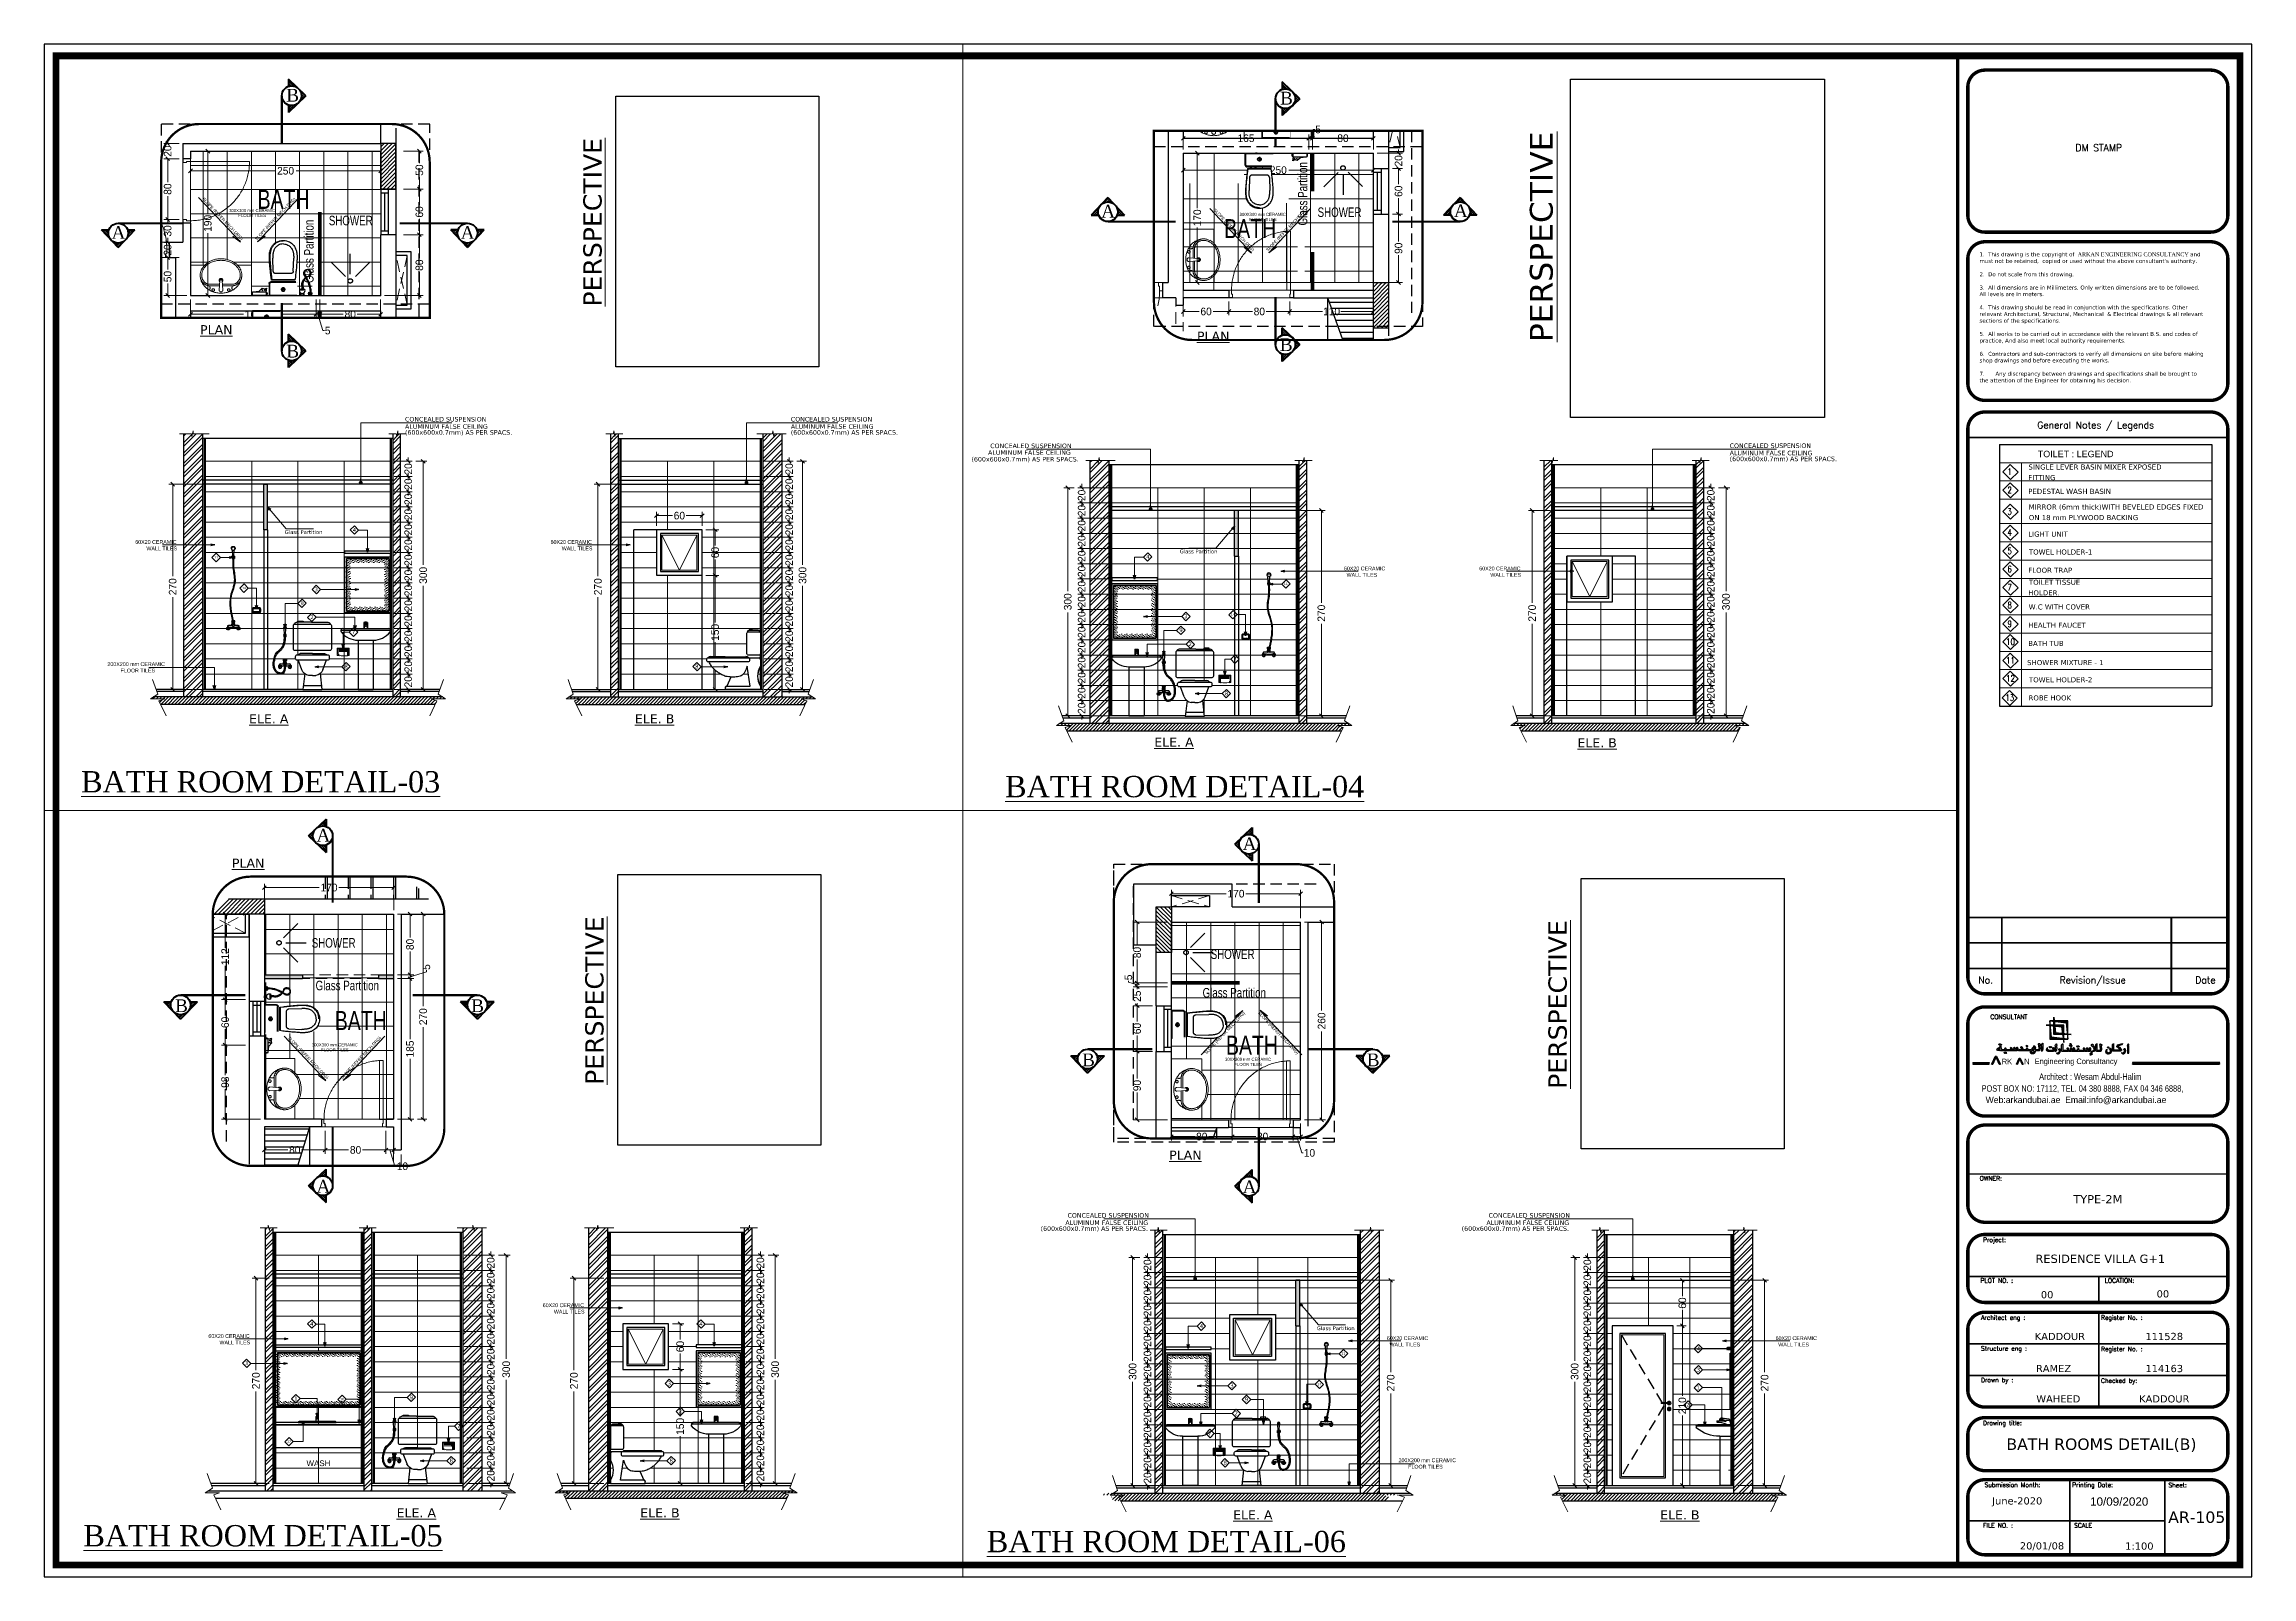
# Model space of a CAD drawing. Header units: centimetres. Extents: x 7997 to 116674, y 1017 to 13844.
# Drawn here: x 50144 to 53048, y 8756 to 10772 of the extents above; entities that cross this region are included whole.
import ezdxf
from ezdxf.enums import TextEntityAlignment as Align
from ezdxf.xclip import XClip

# ---------------------------------------------------------------- set-up
doc = ezdxf.new("R2010")
doc.units = ezdxf.units.CM
doc.header["$LTSCALE"] = 200
doc.header["$XCLIPFRAME"] = 0
doc.header["$PDMODE"] = 2
for name, pattern in [('$0$$1$DASHED', [0.75, 0.5, -0.25]), ('$0$DASHED', [0.75, 0.5, -0.25]), ('$1$DASHED', [0.75, 0.5, -0.25]), ('$1$HIDDEN2', [4.7625, 3.175, -1.5875]), ('A-106-Typical Floor Plan$0$HIDDEN', [0.375, 0.25, -0.125]), ('CENTER2', [1.125, 0.75, -0.125, 0.125, -0.125]), ('DASHED', [0.75, 0.5, -0.25])]:
    doc.linetypes.add(name, pattern=pattern)
for name, color, linetype, lineweight in [('$0$$1$HAT', 8, 'Continuous', 9), ('$0$HAT', 8, 'Continuous', 9), ('$1$FIXTURE', 6, 'Continuous', 13), ('$1$Layer1', 67, 'Continuous', 9), ('$1$TEXT', 6, 'Continuous', 18), ('$1$WALL', 3, 'Continuous', 25), ('$2$HAT', 8, 'Continuous', 9), ('FIXTURE', 6, 'Continuous', 13), ('HA', 251, 'Continuous', 0), ('HAT', 8, 'Continuous', 9), ('HATCH', 8, 'Continuous', 5), ('Layer1', 67, 'Continuous', 9), ('PLAN', 7, 'Continuous', 40), ('S.STEEL', 8, 'Continuous', 18), ('TEXT', 6, 'Continuous', 18), ('TITLE', 7, 'Continuous', 20), ('WALL', 3, 'Continuous', 25), ('WLL', 6, 'Continuous', 30)]:
    doc.layers.add(name, color=color, linetype=linetype, lineweight=lineweight)
for name, color, linetype in [('$0$CPBRD-LINES', 11, 'Continuous'), ('$0$WIN', 6, 'Continuous'), ('$1$BATH-FUR', 8, 'Continuous'), ('$1$STEPS', 7, 'Continuous'), ('$1$WINDOR', 6, 'Continuous'), ('$1$wipeout', 85, 'Continuous'), ('$1$Z-RUBBER', 8, 'Continuous'), ('0949-AR-100-002 Basement level$0$KEITH - SAN', 1, 'Continuous'), ('A-DIM', 10, 'Continuous'), ('A-TEXT-ROOM', 3, 'Continuous'), ('AFIX', 2, 'Continuous'), ('AFP-HATCH-TILES', 251, 'Continuous'), ('AFP-TOILET FIXTURE', 8, 'Continuous'), ('AFP-WALL  PLASTER', 8, 'Continuous'), ('ARCH-TEXT', 6, 'Continuous'), ('AXIS', 9, 'CENTER2'), ('BATH-FUR', 8, 'Continuous'), ('COL', 1, 'Continuous'), ('CPBRD-LINES', 11, 'Continuous'), ('DIM', 11, 'Continuous'), ('ELE', 6, 'Continuous'), ('ELE-COLUM', 7, 'Continuous'), ('SLOPE', 4, 'Continuous'), ('STAIRS', 7, 'Continuous'), ('STEP', 7, 'Continuous'), ('TXT', 6, 'Continuous'), ('WIN', 6, 'Continuous'), ('WINDOR', 6, 'Continuous'), ('wipeout', 85, 'Continuous'), ('Z-RUBBER', 8, 'Continuous')]:
    doc.layers.add(name, color=color, linetype=linetype)
doc.styles.add('$0$$0$$0$sheet notes', font='verdana.ttf')
doc.styles.add('$0$$0$$0$T2', font='')
doc.styles.add('$0$$0$$0$T3', font='timesbd.ttf')
doc.styles.add('$0$$0$Roman', font='romans')
doc.styles.add('$1$style8', font='swisscl.ttf', dxfattribs={"width": 0.8})
doc.styles.add('ARIAL', font='arial.ttf', dxfattribs={"width": 0.8, "height": 150})
doc.styles.add('ROMAND', font='times.ttf')
doc.styles.add('ROMANS', font='romans.shx', dxfattribs={"width": 0.8})
doc.styles.add('sheet notes', font='verdana.ttf')
doc.styles.get("Standard").update_dxf_attribs({"font": 'arial.ttf'})
doc.styles.add('Style-Arial', font='arial.ttf')
doc.styles.add('style8', font='swisscl.ttf', dxfattribs={"width": 0.8})
doc.styles.add('T2', font='')
doc.styles.add('TITLE SHEET SELAITIN$0$$0$$0$$0$sheet notes', font='verdana.ttf')
doc.styles.add('TORATH', font='arial.ttf')
doc.styles.add('TT1', font='times.ttf', dxfattribs={"width": 0.8, "height": 40})
doc.styles.get('$0$$0$$0$T2').set_extended_font_data('Elisia')
doc.styles.get('T2').set_extended_font_data('Elisia')
doc.dimstyles.new('NORMAL', dxfattribs={"dimtxt": 18, "dimasz": 5, "dimexe": 5, "dimexo": 5, "dimgap": 1, "dimtad": 0, "dimdec": 0, "dimdsep": 46, "dimtxsty": 'T2', "dimblk1": 'OBLIQUE', "dimblk2": 'OBLIQUE', "dimsah": 1, "dimcen": 0.09, "dimclrd": 4, "dimclre": 4, "dimclrt": 6, "dimadec": 0, "dimazin": 0, "dimtfac": 1, "dimtdec": 0, "dimtofl": 0, "dimtmove": 1, "dimatfit": 2, "dimldrblk": 'OPEN30', "dimfxl": 0, "dimtolj": 1, "dimtzin": 0, "dimlwd": 5, "dimlwe": 5, "dimarcsym": 0})
doc.dimstyles.new('NORMAL-1', dxfattribs={"dimtxt": 10, "dimasz": 5, "dimexe": 5, "dimexo": 5, "dimgap": 1, "dimtad": 0, "dimdec": 0, "dimdsep": 46, "dimtxsty": 'T2', "dimblk1": 'OBLIQUE', "dimblk2": 'OBLIQUE', "dimsah": 1, "dimcen": 0.09, "dimclrd": 4, "dimclre": 4, "dimclrt": 6, "dimadec": 0, "dimazin": 0, "dimtfac": 1, "dimtdec": 0, "dimtofl": 0, "dimtmove": 1, "dimatfit": 3, "dimldrblk": 'OPEN30', "dimfxl": 0, "dimtolj": 1, "dimtzin": 0, "dimlwd": 5, "dimlwe": 5, "dimarcsym": 0})
picture_1 = doc.add_image_def('image1.jpg', size_in_pixel=(2250, 3000))
pattern_1 = [(135, (51569.2722, 9705.9187), (-1.2678204, -1.2678204), [])]
pattern_2 = [(135, (52876.1364, 9702.0187), (-1.2678204, -1.2678204), [])]
pattern_3 = [(225, (51322.0597, 10376.9554), (1.2678204, -1.2678204), [])]
pattern_4 = [(45, (48465.165385, -204592.156179), (-0.005587111051, 0.005587111051), [])]
pattern_5 = [(45, (48465.165385, -204592.15618), (-0.0558711105, 0.0558711105), [])]
pattern_6 = [(360, (-18575.255, 12335.017), (9e-15, 7.9375), [])]
pattern_7 = [(45, (-21734.0303, -7392.24753), (-0.08838834765, 0.08838834765), [])]
pattern_8 = [(0, (-5607318.147, -7847120.6), (3e-15, 7.9375), [])]
pattern_9 = [(360, (-5607318.147, -7847120.6), (3e-15, 7.9375), [])]
pattern_10 = [(45, (-33014.8116, -54636.4848), (-2.65165043, 2.65165043), [])]

msp = doc.modelspace()

# ---------------------------------------------------------------- texts
at = {"color": 0, "style": 'TITLE SHEET SELAITIN$0$$0$$0$$0$sheet notes'}
for s, p in [('BATH ROOMS DETAIL(B)', (52849.7319, 8929.5507)), ('AR-105', (52975.0511, 8834.5608))]:
    msp.add_text(s, height=15, dxfattribs=at).set_placement(p, align=Align.MIDDLE)
at = {"layer": 'ARCH-TEXT', "lineweight": -3, "style": 'ROMAND'}
for s, p in [('B', (50462.6223, 10696.5579)), ('B', (51769.4865, 10692.6579)), ('A', (51534.3514, 10544.0415)), ('A', (51998.0935, 10544.6008)), ('A', (50232.9044, 10516.0126)), ('A', (50692.0359, 10516.0126)), ('B', (50462.6223, 10359.9391)), ('B', (51769.2874, 10368.4566)), ('A', (50502.3247, 9723.2038)), ('A', (51720.2767, 9712.0435, 0.0001)), ('B', (50316.389, 9498.9289)), ('B', (50705.8175, 9498.9289)), ('B', (51509.1506, 9427.7265, 0.0001)), ('B', (51883.563, 9427.7265, 0.0001)), ('A', (50502.3247, 9261.4378)), ('A', (51720.2767, 9260.8198, 0.0001))]:
    msp.add_text(s, height=16.7344, dxfattribs=at).set_placement(p)
at = {"layer": 'TEXT', "style": 'sheet notes'}
for height, p in [(30.06848, (52128.1152, 10380.0493)), (24.054784, (50877.3485, 10426.9456)), (24.054784, (50879.8507, 9403.1592)), (24.054784, (52146.5107, 9398.0527))]:
    msp.add_text('%%UPERSPECTIVE', height=height, rotation=90, dxfattribs=at).set_placement(p)
at = {"layer": 'TEXT', "extrusion": (1.73969e-05, -2.12882e-05, 1), "style": 'Style-Arial'}
for p in [(50351.9044, 10568.05, 0.6529), (51681.791, 10553.5504, 0.6764), (50464.3316, 9464.6856, 0.6784)]:
    msp.add_text('SLOPE (REFER MECH.DRG)', height=4, rotation=313.4326494, dxfattribs=at).set_placement(p)
at = {"layer": 'TEXT', "extrusion": (-1.73969e-05, -2.12882e-05, 1), "style": 'Style-Arial'}
for p in [(50423.8717, 10513.6784, -1.1012), (51753.7582, 10499.1787, -1.124), (50536.2988, 9410.314, -1.0796)]:
    msp.add_text('SLOPE (REFER MECH.DRG)', height=4, rotation=46.5673506, dxfattribs=at).set_placement(p)
at = {"layer": 'TEXT'}
for s, height, style, p in [('%%UPLAN', 12.02739, 'sheet notes', (50349.2719, 10390.452)), ('%%UPLAN', 12.02739, 'sheet notes', (51660.3114, 10381.8529)), ('CONCEALED SUSPENSION', 6.013696, 'sheet notes', (50618.8118, 10275.7225, 0)), ('CONCEALED SUSPENSION', 6.013696, 'sheet notes', (51126.1815, 10275.7225, 0)), ('ALUMINUM FALSE CEILING', 6.013696, 'sheet notes', (50618.8118, 10266.1036, 0)), ('(600x600x0.7mm) AS PER SPACS.', 6.013696, 'sheet notes', (50618.8118, 10258.4071, 0)), ('ALUMINUM FALSE CEILING', 6.013696, 'sheet notes', (51126.1815, 10266.1036, 0)), ('(600x600x0.7mm) AS PER SPACS.', 6.013696, 'sheet notes', (51126.1815, 10258.4071, 0)), ('(600x600x0.7mm) AS PER SPACS.', 6.013696, 'sheet notes', (51363.7883, 10223.1311)), ('ALUMINUM FALSE CEILING', 6.013696, 'sheet notes', (51385.5311, 10231.9352)), ('CONCEALED SUSPENSION', 6.013696, 'sheet notes', (51388.3865, 10240.7084)), ('ALUMINUM FALSE CEILING', 6.013696, 'sheet notes', (52360.8053, 10231.2591)), ('CONCEALED SUSPENSION', 6.013696, 'sheet notes', (52360.8053, 10240.878)), ('(600x600x0.7mm) AS PER SPACS.', 6.013696, 'sheet notes', (52360.8053, 10223.5626)), ('FITTING', 6.69188, 'sheet notes', (52753.3915, 10198.6106)), ('SINGLE LEVER BASIN MIXER EXPOSED', 6.691881, 'sheet notes', (52753.7097, 10212.5344)), ('PEDESTAL WASH BASIN', 6.691881, 'sheet notes', (52753.3915, 10180.5129)), ('MIRROR (6mm thick)WITH BEVELED EDGES FIXED', 6.691881, 'sheet notes', (52753.8846, 10159.9774)), ('Glass Partition', 5, 'sheet notes', (50460.6305, 10127.7763, 0)), ('4', 5, 'sheet notes', (50550.0222, 10130.7359, 0)), ('ON 18 mm PLYWOOD BACKING', 6.691881, 'sheet notes', (52754.2029, 10146.0536)), ('60X20 CERAMIC', 5, 'Style-Arial', (50264.0596, 10114.7529)), (' WALL TILES', 5, 'Style-Arial', (50276.766, 10106.3343)), ('60X20 CERAMIC', 5, 'Style-Arial', (50810.2578, 10114.7529)), (' WALL TILES', 5, 'Style-Arial', (50822.9641, 10106.3343)), ('Glass Partition', 5, 'sheet notes', (51637.5368, 10102.3521)), ('LIGHT UNIT', 6.69188, 'sheet notes', (52753.3915, 10124.3194)), ('TOWEL HOLDER-1', 6.691881, 'sheet notes', (52754.3462, 10100.7418)), ('11', 3.00685, 'sheet notes', (50367.8107, 10095.6366, 0)), ('4', 5, 'sheet notes', (51593.5044, 10095.2913, 0)), ('60X20 CERAMIC', 5, 'Style-Arial', (51853.5507, 10079.9083)), (' WALL TILES', 5, 'Style-Arial', (51855.0872, 10071.4897)), ('60X20 CERAMIC', 5, 'Style-Arial', (52031.466, 10079.9083)), (' WALL TILES', 5, 'Style-Arial', (52044.1724, 10071.4897)), ('FLOOR TRAP', 6.69188, 'sheet notes', (52753.3915, 10076.7347)), ('14', 3.00685, 'sheet notes', (50404.4176, 10055.2325, 0)), ('3', 5, 'sheet notes', (50499.8093, 10052.4662, 0)), ('11', 3.00685, 'sheet notes', (51774.6345, 10060.792, 0)), ('HOLDER.', 6.69188, 'sheet notes', (52753.3915, 10047.0162)), ('TOILET TISSUE', 6.691881, 'sheet notes', (52754.3462, 10060.94)), ('9', 5, 'sheet notes', (50481.3641, 10034.2167, 0)), ('2', 5, 'sheet notes', (50494.2901, 10015.7568, 0)), ('3', 5, 'sheet notes', (51643.5997, 10017.0216, 0)), ('14', 3.00685, 'sheet notes', (51704.9249, 10020.388, 0)), ('W.C WITH COVER', 6.691881, 'sheet notes', (52754.028, 10028.4793)), ('9', 5, 'sheet notes', (51637.064, 9998.7722, 0)), ('HEALTH FAUCET', 6.691881, 'sheet notes', (52753.3915, 10004.4722)), ('200X200 mm CERAMIC', 5, 'Style-Arial', (50227.4486, 9954.107, 0)), ('2', 5, 'sheet notes', (51649.0686, 9980.3122, 0)), ('7', 5, 'sheet notes', (51708.3692, 9960.8945, 0)), ('SHOWER MIXTURE - 1', 6.691881, 'sheet notes', (52751.9578, 9955.3429)), ('BATH TUB', 6.69188, 'sheet notes', (52753.3915, 9980.4651)), ('FLOOR TILES', 5, 'Style-Arial', (50244.7457, 9945.6884, 0)), ('TOWEL HOLDER-2', 6.691881, 'sheet notes', (52754.3462, 9932.6919)), ('8', 5, 'sheet notes', (51696.7865, 9915.5775, 0)), ('ROBE HOOK', 6.69188, 'sheet notes', (52753.8269, 9908.8477)), ('%%UELE. A', 12.02739, 'sheet notes', (50413.6812, 9878.7257, 0)), ('%%UELE. B', 12.02739, 'sheet notes', (50921.1318, 9878.7257, 0)), ('%%UELE. A', 12.02739, 'sheet notes', (51604.1385, 9847.9861)), ('%%UELE. B', 12.02739, 'sheet notes', (52160.5413, 9847.1816)), ('%%UPLAN', 12.02739, 'sheet notes', (50391.1573, 9688.8171)), ('%%UPLAN', 12.02739, 'sheet notes', (51623.6966, 9304.8469, 0.0001)), ('CONCEALED SUSPENSION', 6.013696, 'sheet notes', (51490.079, 9228.5233)), ('CONCEALED SUSPENSION', 6.013696, 'sheet notes', (52043.8326, 9228.5233)), ('(600x600x0.7mm) AS PER SPACS.', 6.013696, 'sheet notes', (51454.6875, 9211.2079)), ('ALUMINUM FALSE CEILING', 6.013696, 'sheet notes', (51487.2236, 9218.9044)), ('(600x600x0.7mm) AS PER SPACS.', 6.013696, 'sheet notes', (52008.441, 9211.2079)), ('ALUMINUM FALSE CEILING', 6.013696, 'sheet notes', (52040.9772, 9218.9044)), ('4', 5, 'sheet notes', (50493.9968, 9086.3239)), ('60X20 CERAMIC', 5, 'Style-Arial', (50799.9229, 9110.8436, 0)), (' WALL TILES', 5, 'Style-Arial', (50812.6292, 9102.425, 0)), ('4', 5, 'sheet notes', (51005.7461, 9086.3239)), ('4', 5, 'sheet notes', (51664.0932, 9083.5367, 0)), ('60X20 CERAMIC', 5, 'Style-Arial', (50360.2188, 9070.3409, 0)), (' WALL TILES', 5, 'Style-Arial', (50372.9251, 9061.9223, 0)), ('Glass Partition', 5, 'sheet notes', (51817.9662, 9080.5771)), ('60X20 CERAMIC', 5, 'Style-Arial', (51910.019, 9067.5537, 0)), (' WALL TILES', 5, 'Style-Arial', (51911.5555, 9059.1351, 0)), ('4', 5, 'sheet notes', (52317.527, 9053.8185, 0.1399)), ('60X20 CERAMIC', 5, 'Style-Arial', (52421.2514, 9067.5537)), (' WALL TILES', 5, 'Style-Arial', (52422.7879, 9059.1351)), ('3', 5, 'sheet notes', (50408.2915, 9034.7068)), ('11', 3.00685, 'sheet notes', (51850.2233, 9048.4374, 0)), ('3', 5, 'sheet notes', (52317.527, 9026.0224, 0.1399)), ('3', 5, 'sheet notes', (50964.2432, 9008.0542)), ('3', 5, 'sheet notes', (51704.1885, 9005.267, 0)), ('14', 3.00685, 'sheet notes', (51818.3761, 9008.0333, 0)), ('1', 5, 'sheet notes', (52317.527, 9002.6138, 0)), ('1', 5, 'sheet notes', (50473.2788, 8988.2035, 0)), ('18', 3.00685, 'sheet notes', (50533.3983, 8988.4072)), ('9', 5, 'sheet notes', (50625.1865, 8989.8048, 0)), ('2', 5, 'sheet notes', (51709.6574, 8968.5576, 0)), ('9', 5, 'sheet notes', (51723.0918, 8987.0175)), ('2', 5, 'sheet notes', (52303.8916, 8979.9089, 0)), ('2', 5, 'sheet notes', (52303.8916, 8979.9089)), ('7', 5, 'sheet notes', (50687.3152, 8951.9271, 0)), ('17', 3.00685, 'sheet notes', (50463.5925, 8932.5592, 0)), ('8', 5, 'sheet notes', (50677.4776, 8906.6101, 0)), ('200X200 mm CERAMIC', 5, 'Style-Arial', (51925.3408, 8906.9078, 0)), ('FLOOR TILES', 5, 'Style-Arial', (51938.0471, 8898.4892, 0)), ('%%UELE. A', 12.02739, 'sheet notes', (50607.7974, 8834.3138)), ('%%UELE. B', 12.02739, 'sheet notes', (50928.0909, 8834.3138)), ('%%UELE. A', 12.02739, 'sheet notes', (51707.789, 8831.5265)), ('%%UELE. B', 12.02739, 'sheet notes', (52269.3536, 8831.5265))]:
    msp.add_text(s, height=height, dxfattribs=dict(at, style=style)).set_placement(p)
at = {"layer": 'TEXT', "linetype": 'Continuous', "lineweight": 0, "style": 'ARIAL'}
msp.add_text('TOILET : LEGEND', height=8.45459, dxfattribs=at).set_placement((52765.9311, 10228.7932))
at = {"layer": 'TEXT', "linetype": 'ByBlock', "style": 'ROMANS', "width": 0.8}
for s, height, p in [('1', 8.3543, (52726.14, 10205.5566)), ('2', 8.3543, (52726.14, 10181.4398)), ('3', 8.3543, (52726.14, 10153.1549)), ('4', 8.3543, (52726.14, 10125.5593)), ('5', 8.3543, (52726.14, 10101.2392)), ('6', 8.3543, (52726.14, 10077.3758)), ('7', 8.3543, (52726.14, 10053.4728)), ('8', 8.3543, (52726.14, 10030.024)), ('10', 8.35428, (52724.4343, 9981.8014)), ('9', 8.3543, (52726.14, 10005.3991)), ('11', 8.35428, (52724.4343, 9957.2625)), ('12', 8.35428, (52724.4343, 9933.5607)), ('13', 8.35428, (52723.4914, 9908.2648))]:
    msp.add_text(s, height=height, dxfattribs=at).set_placement(p)
at = {"layer": 'TEXT', "extrusion": (1.73969e-05, 2.12882e-05, 1), "style": 'Style-Arial'}
msp.add_text('SLOPE (REFER MECH.DRG)', height=4, rotation=46.5673506, dxfattribs=at).set_placement((51672.4227, 9442.9301, 1.102))
at = {"layer": 'TEXT', "extrusion": (-1.73969e-05, 2.12882e-05, 1), "style": 'Style-Arial'}
msp.add_text('SLOPE (REFER MECH.DRG)', height=4, rotation=313.4326494, dxfattribs=at).set_placement((51740.1855, 9497.3017, -0.6979))
at = {"layer": 'TEXT', "linetype": 'ByBlock', "char_height": 4, "width": 76.178889, "style": 'Style-Arial'}
for insert, attachment_point in [((50379.4308, 10555.2476), 1), ((51708.351, 10550.2096), 1), ((50488.1001, 9447.1784), 7), ((51689.1289, 9438.8179, 0.0001), 1)]:
    msp.add_mtext('\\pi8.03897;300X300 mm CERAMIC \\P\\pi20.29954;FLOOR TILES', dxfattribs=dict(at, insert=insert, attachment_point=attachment_point))
at = {"layer": 'TITLE', "style": 'TT1'}
for s, p in [('%%UBATH ROOM DETAIL-03', (50428.9829, 9801.903)), ('%%UBATH ROOM DETAIL-04', (51644.1023, 9795.5854)), ('%%UBATH ROOM DETAIL-05', (50432.1027, 8810.2267)), ('%%UBATH ROOM DETAIL-06', (51620.0201, 8802.5589))]:
    msp.add_text(s, height=28, dxfattribs=at).set_placement(p, align=Align.MIDDLE)
at = {"layer": 'TXT', "style": 'TORATH'}
msp.add_text('WASH', height=7.5, dxfattribs=at).set_placement((50489.2753, 8901.7474, 0))

# ---------------------------------------------------------------- blocks, each defined once
blk = doc.blocks.new('_OBLIQUE')
at = {"color": 0, "linetype": 'ByBlock'}
blk.add_line((-0.5, -0.5), (0.5, 0.5), dxfattribs=at)
blk = doc.blocks.new('*D171')
at = {"layer": 'Defpoints', "color": 0, "transparency": 16777216}
for p in [(50593.8, 9347.9), (50603.9, 9347.9), (50593.8, 9317.6)]:
    blk.add_point(p, dxfattribs=at)
at = {"layer": 'HAT', "color": 4, "lineweight": 5, "transparency": 16777216}
for p, q in [((50593.8, 9342.9), (50593.8, 9312.6)), ((50603.9, 9342.9), (50603.9, 9312.6)), ((50603.9, 9317.6), (50593.8, 9317.6)), ((50598.8, 9317.6), (50605.3, 9296.1)), ((50605.3, 9296.1), (50607.3, 9296.1))]:
    blk.add_line(p, q, dxfattribs=at)
at = {"layer": 'HAT', "color": 4, "lineweight": 5, "transparency": 16777216, "xscale": 5, "yscale": 5, "zscale": 5, "rotation": 180}
blk.add_blockref('_OBLIQUE', (50593.8, 9317.6), dxfattribs=at)
at = {"layer": 'HAT', "color": 4, "lineweight": 5, "transparency": 16777216, "xscale": 5, "yscale": 5, "zscale": 5}
blk.add_blockref('_OBLIQUE', (50603.9, 9317.6), dxfattribs=at)
at = {"layer": 'HAT', "color": 6, "transparency": 16777216, "insert": (50615.4, 9296.1), "char_height": 10, "attachment_point": 5, "style": 'T2'}
blk.add_mtext('\\A1;10', dxfattribs=at)
blk = doc.blocks.new('_Open30')
at = {"color": 0, "linetype": 'ByBlock', "lineweight": -2}
for p, q in [((-1, 0.27), (0, 0)), ((0, 0), (-1, -0.27)), ((0, 0), (-1, 0))]:
    blk.add_line(p, q, dxfattribs=at)
blk = doc.blocks.new('*D172')
at = {"layer": 'Defpoints', "color": 0, "transparency": 16777216}
for p in [(50513.8, 9347.9), (50593.8, 9347.9), (50513.8, 9317.6)]:
    blk.add_point(p, dxfattribs=at)
at = {"layer": 'HAT', "color": 4, "lineweight": 5, "transparency": 16777216}
for p, q in [((50513.8, 9342.9), (50513.8, 9312.6)), ((50593.8, 9342.9), (50593.8, 9312.6)), ((50513.8, 9317.6), (50544.7, 9317.6)), ((50593.8, 9317.6), (50562.9, 9317.6))]:
    blk.add_line(p, q, dxfattribs=at)
at = {"layer": 'HAT', "color": 4, "lineweight": 5, "transparency": 16777216, "xscale": 5, "yscale": 5, "zscale": 5, "rotation": 180}
blk.add_blockref('_OBLIQUE', (50513.8, 9317.6), dxfattribs=at)
at = {"layer": 'HAT', "color": 4, "lineweight": 5, "transparency": 16777216, "xscale": 5, "yscale": 5, "zscale": 5}
blk.add_blockref('_OBLIQUE', (50593.8, 9317.6), dxfattribs=at)
at = {"layer": 'HAT', "color": 6, "transparency": 16777216, "insert": (50553.8, 9317.6), "char_height": 10, "attachment_point": 5, "style": 'T2'}
blk.add_mtext('\\A1;80', dxfattribs=at)
blk = doc.blocks.new('*D173')
at = {"layer": 'Defpoints', "color": 0, "transparency": 16777216}
for p in [(50433.9, 9347.9), (50513.8, 9347.9), (50433.9, 9317.6)]:
    blk.add_point(p, dxfattribs=at)
at = {"layer": 'HAT', "color": 4, "lineweight": 5, "transparency": 16777216}
for p, q in [((50433.9, 9342.9), (50433.9, 9312.6)), ((50513.8, 9342.9), (50513.8, 9312.6)), ((50433.9, 9317.6), (50464.7, 9317.6)), ((50513.8, 9317.6), (50482.9, 9317.6))]:
    blk.add_line(p, q, dxfattribs=at)
at = {"layer": 'HAT', "color": 4, "lineweight": 5, "transparency": 16777216, "xscale": 5, "yscale": 5, "zscale": 5, "rotation": 180}
blk.add_blockref('_OBLIQUE', (50433.9, 9317.6), dxfattribs=at)
at = {"layer": 'HAT', "color": 4, "lineweight": 5, "transparency": 16777216, "xscale": 5, "yscale": 5, "zscale": 5}
blk.add_blockref('_OBLIQUE', (50513.8, 9317.6), dxfattribs=at)
at = {"layer": 'HAT', "color": 6, "transparency": 16777216, "insert": (50473.8, 9317.6), "char_height": 10, "attachment_point": 5, "style": 'T2'}
blk.add_mtext('\\A1;80', dxfattribs=at)
blk = doc.blocks.new('*D322')
at = {"layer": 'A-DIM', "color": 4, "lineweight": 5, "transparency": 16777216}
for p, q in [((50616.8, 10521.4), (50642.7, 10521.4)), ((50637.7, 10521.4), (50637.7, 10490.5)), ((50637.7, 10441.4), (50637.7, 10472.3)), ((50591.8, 10441.4), (50642.7, 10441.4))]:
    blk.add_line(p, q, dxfattribs=at)
at = {"layer": 'Defpoints', "color": 0, "transparency": 16777216}
for p in [(50611.8, 10521.4), (50637.7, 10521.4), (50586.8, 10441.4)]:
    blk.add_point(p, dxfattribs=at)
at = {"layer": 'A-DIM', "color": 4, "lineweight": 5, "transparency": 16777216, "xscale": 5, "yscale": 5, "zscale": 5}
for p, rotation in [((50637.7, 10521.4), 90), ((50637.7, 10441.4), 270)]:
    blk.add_blockref('_OBLIQUE', p, dxfattribs=dict(at, rotation=rotation))
at = {"layer": 'A-DIM', "color": 6, "transparency": 16777216, "insert": (50637.7, 10481.4), "char_height": 10, "attachment_point": 5, "rotation": 90, "style": 'T2'}
blk.add_mtext('\\A1;80', dxfattribs=at)
blk = doc.blocks.new('*D323')
at = {"layer": 'A-DIM', "color": 4, "lineweight": 5, "transparency": 16777216}
for p, q in [((50616.8, 10581.4), (50642.7, 10581.4)), ((50637.7, 10581.4), (50637.7, 10560.5)), ((50637.7, 10521.4), (50637.7, 10542.3)), ((50616.8, 10521.4), (50642.7, 10521.4))]:
    blk.add_line(p, q, dxfattribs=at)
at = {"layer": 'Defpoints', "color": 0, "transparency": 16777216}
for p in [(50611.8, 10581.4), (50637.7, 10581.4), (50611.8, 10521.4)]:
    blk.add_point(p, dxfattribs=at)
at = {"layer": 'A-DIM', "color": 4, "lineweight": 5, "transparency": 16777216, "xscale": 5, "yscale": 5, "zscale": 5}
for p, rotation in [((50637.7, 10581.4), 90), ((50637.7, 10521.4), 270)]:
    blk.add_blockref('_OBLIQUE', p, dxfattribs=dict(at, rotation=rotation))
at = {"layer": 'A-DIM', "color": 6, "transparency": 16777216, "insert": (50637.7, 10551.4), "char_height": 10, "attachment_point": 5, "rotation": 90, "style": 'T2'}
blk.add_mtext('\\A1;60', dxfattribs=at)
blk = doc.blocks.new('*D324')
at = {"layer": 'A-DIM', "color": 4, "lineweight": 5, "transparency": 16777216}
for p, q in [((50616.8, 10631.4), (50642.7, 10631.4)), ((50637.7, 10631.4), (50637.7, 10615.5)), ((50637.7, 10581.4), (50637.7, 10597.3)), ((50616.8, 10581.4), (50642.7, 10581.4))]:
    blk.add_line(p, q, dxfattribs=at)
at = {"layer": 'Defpoints', "color": 0, "transparency": 16777216}
for p in [(50611.8, 10631.4), (50637.7, 10631.4), (50611.8, 10581.4)]:
    blk.add_point(p, dxfattribs=at)
at = {"layer": 'A-DIM', "color": 4, "lineweight": 5, "transparency": 16777216, "xscale": 5, "yscale": 5, "zscale": 5}
for p, rotation in [((50637.7, 10631.4), 90), ((50637.7, 10581.4), 270)]:
    blk.add_blockref('_OBLIQUE', p, dxfattribs=dict(at, rotation=rotation))
at = {"layer": 'A-DIM', "color": 6, "transparency": 16777216, "insert": (50637.7, 10606.4), "char_height": 10, "attachment_point": 5, "rotation": 90, "style": 'T2'}
blk.add_mtext('\\A1;50', dxfattribs=at)
blk = doc.blocks.new('*D325')
at = {"layer": 'A-DIM', "color": 4, "lineweight": 5, "transparency": 16777216}
for p, q in [((50321.8, 10641.4), (50301.7, 10641.4)), ((50306.7, 10641.4), (50306.7, 10646.4)), ((50321.8, 10621.4), (50301.7, 10621.4)), ((50306.7, 10621.4), (50306.7, 10616.4))]:
    blk.add_line(p, q, dxfattribs=at)
at = {"layer": 'Defpoints', "color": 0, "transparency": 16777216}
for p in [(50326.8, 10641.4), (50306.7, 10621.4), (50326.8, 10621.4)]:
    blk.add_point(p, dxfattribs=at)
at = {"layer": 'A-DIM', "color": 4, "lineweight": 5, "transparency": 16777216, "xscale": 5, "yscale": 5, "zscale": 5}
for p, rotation in [((50306.7, 10641.4), 270), ((50306.7, 10621.4), 90)]:
    blk.add_blockref('_OBLIQUE', p, dxfattribs=dict(at, rotation=rotation))
at = {"layer": 'A-DIM', "color": 6, "transparency": 16777216, "insert": (50306.7, 10631.4), "char_height": 10, "attachment_point": 5, "rotation": 90, "style": 'T2'}
blk.add_mtext('\\A1;20', dxfattribs=at)
blk = doc.blocks.new('*D326')
at = {"layer": 'A-DIM', "color": 4, "lineweight": 5, "transparency": 16777216}
for p, q in [((50321.8, 10621.4), (50301.7, 10621.4)), ((50306.7, 10621.4), (50306.7, 10590.5)), ((50306.7, 10541.4), (50306.7, 10572.3)), ((50321.8, 10541.4), (50301.7, 10541.4))]:
    blk.add_line(p, q, dxfattribs=at)
at = {"layer": 'Defpoints', "color": 0, "transparency": 16777216}
for p in [(50326.8, 10621.4), (50306.7, 10541.4), (50326.8, 10541.4)]:
    blk.add_point(p, dxfattribs=at)
at = {"layer": 'A-DIM', "color": 4, "lineweight": 5, "transparency": 16777216, "xscale": 5, "yscale": 5, "zscale": 5}
for p, rotation in [((50306.7, 10621.4), 90), ((50306.7, 10541.4), 270)]:
    blk.add_blockref('_OBLIQUE', p, dxfattribs=dict(at, rotation=rotation))
at = {"layer": 'A-DIM', "color": 6, "transparency": 16777216, "insert": (50306.7, 10581.4), "char_height": 10, "attachment_point": 5, "rotation": 90, "style": 'T2'}
blk.add_mtext('\\A1;80', dxfattribs=at)
blk = doc.blocks.new('*D327')
at = {"layer": 'A-DIM', "color": 4, "lineweight": 5, "transparency": 16777216}
for p, q in [((50321.8, 10541.4), (50301.7, 10541.4)), ((50306.7, 10541.4), (50306.7, 10535.5)), ((50321.8, 10511.4), (50301.7, 10511.4)), ((50306.7, 10511.4), (50306.7, 10517.3))]:
    blk.add_line(p, q, dxfattribs=at)
at = {"layer": 'Defpoints', "color": 0, "transparency": 16777216}
for p in [(50326.8, 10541.4), (50306.7, 10511.4), (50326.8, 10511.4)]:
    blk.add_point(p, dxfattribs=at)
at = {"layer": 'A-DIM', "color": 4, "lineweight": 5, "transparency": 16777216, "xscale": 5, "yscale": 5, "zscale": 5}
for p, rotation in [((50306.7, 10541.4), 90), ((50306.7, 10511.4), 270)]:
    blk.add_blockref('_OBLIQUE', p, dxfattribs=dict(at, rotation=rotation))
at = {"layer": 'A-DIM', "color": 6, "transparency": 16777216, "insert": (50306.7, 10526.4), "char_height": 10, "attachment_point": 5, "rotation": 90, "style": 'T2'}
blk.add_mtext('\\A1;30', dxfattribs=at)
blk = doc.blocks.new('*D328')
at = {"layer": 'A-DIM', "color": 4, "lineweight": 5, "transparency": 16777216}
for p, q in [((50321.8, 10511.4), (50301.7, 10511.4)), ((50306.7, 10511.4), (50306.7, 10516.4)), ((50321.8, 10491.4), (50301.7, 10491.4)), ((50306.7, 10491.4), (50306.7, 10486.4))]:
    blk.add_line(p, q, dxfattribs=at)
at = {"layer": 'Defpoints', "color": 0, "transparency": 16777216}
for p in [(50326.8, 10511.4), (50306.7, 10491.4), (50326.8, 10491.4)]:
    blk.add_point(p, dxfattribs=at)
at = {"layer": 'A-DIM', "color": 4, "lineweight": 5, "transparency": 16777216, "xscale": 5, "yscale": 5, "zscale": 5}
for p, rotation in [((50306.7, 10511.4), 270), ((50306.7, 10491.4), 90)]:
    blk.add_blockref('_OBLIQUE', p, dxfattribs=dict(at, rotation=rotation))
at = {"layer": 'A-DIM', "color": 6, "transparency": 16777216, "insert": (50306.7, 10501.4), "char_height": 10, "attachment_point": 5, "rotation": 90, "style": 'T2'}
blk.add_mtext('\\A1;20', dxfattribs=at)
blk = doc.blocks.new('*D329')
at = {"layer": 'A-DIM', "color": 4, "lineweight": 5, "transparency": 16777216}
for p, q in [((50321.8, 10491.4), (50301.7, 10491.4)), ((50306.7, 10491.4), (50306.7, 10475.5)), ((50306.7, 10441.4), (50306.7, 10457.3)), ((50331.8, 10441.4), (50301.7, 10441.4))]:
    blk.add_line(p, q, dxfattribs=at)
at = {"layer": 'Defpoints', "color": 0, "transparency": 16777216}
for p in [(50326.8, 10491.4), (50306.7, 10441.4), (50336.8, 10441.4)]:
    blk.add_point(p, dxfattribs=at)
at = {"layer": 'A-DIM', "color": 4, "lineweight": 5, "transparency": 16777216, "xscale": 5, "yscale": 5, "zscale": 5}
for p, rotation in [((50306.7, 10491.4), 90), ((50306.7, 10441.4), 270)]:
    blk.add_blockref('_OBLIQUE', p, dxfattribs=dict(at, rotation=rotation))
at = {"layer": 'A-DIM', "color": 6, "transparency": 16777216, "insert": (50306.7, 10466.4), "char_height": 10, "attachment_point": 5, "rotation": 90, "style": 'T2'}
blk.add_mtext('\\A1;50', dxfattribs=at)
blk = doc.blocks.new('Wc-hl')
at = {"layer": 'AFP-TOILET FIXTURE'}
blk.add_lwpolyline([(0.092, -0.042), (0.092, -0.008, 0.414214), (0.083, 0), (-0.083, 0, 0.414214), (-0.092, -0.008), (-0.092, -0.042, 0.414214), (-0.083, -0.05), (0.083, -0.05, 0.414214)], format="xyb", close=True, dxfattribs=at)
for points in [[(-0.1, -0.037), (-0.1, -0.012), (-0.092, -0.012), (-0.092, -0.037)], [(0.1, -0.037), (0.1, -0.012), (0.092, -0.012), (0.092, -0.037)]]:
    blk.add_lwpolyline(points, close=True, dxfattribs=at)
for points in [[(-0.083, -0.05), (-0.007, -0.059), (0.035, -0.097), (0.068, -0.087), (0.092, -0.098), (0.083, -0.05)], [(0.042, -0.058), (0.04, -0.072), (0.031, -0.082)]]:
    blk.add_lwpolyline(points, dxfattribs=at)
blk.add_circle((0.069, -0.077), 0.00833, dxfattribs=at)
blk = doc.blocks.new('Hs')
at = {"layer": 'AFP-TOILET FIXTURE'}
for p, q in [((-0.003, 0.132), (0.011, 0.131)), ((-0.002, 0.154), (0.012, 0.154)), ((-0.002, 0.141), (0.011, 0.14)), ((-0.002, 0.124), (0.013, 0.124)), ((0, 0.167), (0.013, 0.166)), ((0.003, 0.159), (0.012, 0.158)), ((0.004, 0.148), (0.011, 0.147)), ((0.005, 0.136), (0.011, 0.136)), ((0.007, 0.174), (0.015, 0.173)), ((0.013, 0.113), (0.013, 0.124)), ((0.082, 0.032), (0.096, 0.029)), ((0.082, 0.027), (0.096, 0.027)), ((0.1, 0.004), (0.103, 0.018)), ((0.105, 0.036), (0.105, 0.05)), ((0.105, 0.004), (0.105, 0.018)), ((0.107, 0.035), (0.11, 0.049)), ((0.113, 0.025), (0.127, 0.022)), ((0.114, 0.027), (0.128, 0.026))]:
    blk.add_line(p, q, dxfattribs=at)
for points in [[(0, 0.113, -0.365329), (0.067, 0.249, 3.183615), (0.021, 0.272, -0.138182), (0.103, 0.05)], [(0.013, 0.124, -0.341856), (0.08, 0.249, 3.183615), (0.034, 0.272, -0.139739), (0.115, 0.047)], [(-0.022, 0.026), (-0.022, 0.011, 0.414214), (-0.011, 0)], [(-0.011, 0), (0.011, 0, 0.414214)], [(0.022, 0.026), (0.022, 0.011, -0.414214), (0.011, 0)]]:
    blk.add_lwpolyline(points, format="xyb", dxfattribs=at)
for centre, radius in [((-0.021, 0.08), 0.00149), ((-0.014, 0.081), 0.00149), ((-0.007, 0.08), 0.00149), ((-0.001, 0.082), 0.00149), ((0.006, 0.08), 0.00149), ((0.012, 0.082), 0.00149), ((0.018, 0.08), 0.00149), ((0.105, 0.027), 0.0232), ((0.105, 0.027), 0.00879)]:
    blk.add_circle(centre, radius, dxfattribs=at)
for centre, radius, start, end in [((0, 0.065), 0.0373, 158.5415, 21.4585), ((0, 0.015), 0.0719, 61.1108, 118.8892), ((0, 0.358), 0.282, 262.9182, 277.0818), ((0, 0.065), 0.0445, 240.4298, 299.5702), ((0.055, 0.092), 0.0586, 158.924, 185.0361), ((-0.046, 0.093), 0.0615, 352.5315, 18.9356)]:
    blk.add_arc(centre, radius, start, end, dxfattribs=at)
blk = doc.blocks.new('*D330')
at = {"layer": 'Defpoints', "color": 0, "transparency": 16777216}
for p in [(51791.3, 10158.6), (51823.9, 10158.6), (51791.3, 9888.6, 0)]:
    blk.add_point(p, dxfattribs=at)
at = {"layer": 'DIM', "color": 4, "lineweight": 5, "transparency": 16777216}
for p, q in [((51796.3, 10158.6), (51828.9, 10158.6)), ((51823.9, 10158.6), (51823.9, 10037.4)), ((51823.9, 9888.6), (51823.9, 10009.7)), ((51796.3, 9888.6), (51828.9, 9888.6))]:
    blk.add_line(p, q, dxfattribs=at)
at = {"layer": 'DIM', "color": 4, "lineweight": 5, "transparency": 16777216, "xscale": 5, "yscale": 5, "zscale": 5}
for p, rotation in [((51823.9, 10158.6), 90), ((51823.9, 9888.6), 270)]:
    blk.add_blockref('_OBLIQUE', p, dxfattribs=dict(at, rotation=rotation))
at = {"layer": 'DIM', "color": 6, "transparency": 16777216, "insert": (51823.9, 10023.6), "char_height": 10, "attachment_point": 5, "rotation": 90, "style": 'T2'}
blk.add_mtext('\\A1;270', dxfattribs=at)
blk = doc.blocks.new('*D331')
at = {"layer": 'Defpoints', "color": 0, "transparency": 16777216}
for p in [(51508.7, 10168.6), (51548.3, 10188.6), (51548.3, 10168.6)]:
    blk.add_point(p, dxfattribs=at)
at = {"layer": 'DIM', "color": 4, "lineweight": 5, "transparency": 16777216}
for p, q in [((51508.7, 10188.6), (51508.7, 10193.6)), ((51543.3, 10188.6), (51503.7, 10188.6)), ((51543.3, 10168.6), (51503.7, 10168.6)), ((51508.7, 10168.6), (51508.7, 10163.6))]:
    blk.add_line(p, q, dxfattribs=at)
at = {"layer": 'DIM', "color": 4, "lineweight": 5, "transparency": 16777216, "xscale": 5, "yscale": 5, "zscale": 5}
for p, rotation in [((51508.7, 10188.6), 270), ((51508.7, 10168.6), 90)]:
    blk.add_blockref('_OBLIQUE', p, dxfattribs=dict(at, rotation=rotation))
at = {"layer": 'DIM', "color": 6, "transparency": 16777216, "insert": (51508.7, 10178.6), "char_height": 10, "attachment_point": 5, "rotation": 90, "style": 'T2'}
blk.add_mtext('\\A1;20', dxfattribs=at)
blk = doc.blocks.new('*D332')
at = {"layer": 'Defpoints', "color": 0, "transparency": 16777216}
for p in [(51548.3, 10168.6), (51508.7, 10148.6), (51548.3, 10148.6)]:
    blk.add_point(p, dxfattribs=at)
at = {"layer": 'DIM', "color": 4, "lineweight": 5, "transparency": 16777216}
for p, q in [((51543.3, 10168.6), (51503.7, 10168.6)), ((51508.7, 10168.6), (51508.7, 10173.6)), ((51543.3, 10148.6), (51503.7, 10148.6)), ((51508.7, 10148.6), (51508.7, 10143.6))]:
    blk.add_line(p, q, dxfattribs=at)
at = {"layer": 'DIM', "color": 4, "lineweight": 5, "transparency": 16777216, "xscale": 5, "yscale": 5, "zscale": 5}
for p, rotation in [((51508.7, 10168.6), 270), ((51508.7, 10148.6), 90)]:
    blk.add_blockref('_OBLIQUE', p, dxfattribs=dict(at, rotation=rotation))
at = {"layer": 'DIM', "color": 6, "transparency": 16777216, "insert": (51508.7, 10158.6), "char_height": 10, "attachment_point": 5, "rotation": 90, "style": 'T2'}
blk.add_mtext('\\A1;20', dxfattribs=at)
blk = doc.blocks.new('*D333')
at = {"layer": 'Defpoints', "color": 0, "transparency": 16777216}
for p in [(51548.3, 10148.6), (51508.7, 10128.6), (51548.3, 10128.6)]:
    blk.add_point(p, dxfattribs=at)
at = {"layer": 'DIM', "color": 4, "lineweight": 5, "transparency": 16777216}
for p, q in [((51543.3, 10148.6), (51503.7, 10148.6)), ((51508.7, 10148.6), (51508.7, 10153.6)), ((51543.3, 10128.6), (51503.7, 10128.6)), ((51508.7, 10128.6), (51508.7, 10123.6))]:
    blk.add_line(p, q, dxfattribs=at)
at = {"layer": 'DIM', "color": 4, "lineweight": 5, "transparency": 16777216, "xscale": 5, "yscale": 5, "zscale": 5}
for p, rotation in [((51508.7, 10148.6), 270), ((51508.7, 10128.6), 90)]:
    blk.add_blockref('_OBLIQUE', p, dxfattribs=dict(at, rotation=rotation))
at = {"layer": 'DIM', "color": 6, "transparency": 16777216, "insert": (51508.7, 10138.6), "char_height": 10, "attachment_point": 5, "rotation": 90, "style": 'T2'}
blk.add_mtext('\\A1;20', dxfattribs=at)
blk = doc.blocks.new('*D334')
at = {"layer": 'Defpoints', "color": 0, "transparency": 16777216}
for p in [(51508.7, 10108.6), (51548.3, 10128.6), (51548.3, 10108.6)]:
    blk.add_point(p, dxfattribs=at)
at = {"layer": 'DIM', "color": 4, "lineweight": 5, "transparency": 16777216}
for p, q in [((51508.7, 10128.6), (51508.7, 10133.6)), ((51543.3, 10128.6), (51503.7, 10128.6)), ((51543.3, 10108.6), (51503.7, 10108.6)), ((51508.7, 10108.6), (51508.7, 10103.6))]:
    blk.add_line(p, q, dxfattribs=at)
at = {"layer": 'DIM', "color": 4, "lineweight": 5, "transparency": 16777216, "xscale": 5, "yscale": 5, "zscale": 5}
for p, rotation in [((51508.7, 10128.6), 270), ((51508.7, 10108.6), 90)]:
    blk.add_blockref('_OBLIQUE', p, dxfattribs=dict(at, rotation=rotation))
at = {"layer": 'DIM', "color": 6, "transparency": 16777216, "insert": (51508.7, 10118.6), "char_height": 10, "attachment_point": 5, "rotation": 90, "style": 'T2'}
blk.add_mtext('\\A1;20', dxfattribs=at)
blk = doc.blocks.new('*D335')
at = {"layer": 'Defpoints', "color": 0, "transparency": 16777216}
for p in [(51548.3, 10108.6), (51508.7, 10088.6), (51548.3, 10088.6)]:
    blk.add_point(p, dxfattribs=at)
at = {"layer": 'DIM', "color": 4, "lineweight": 5, "transparency": 16777216}
for p, q in [((51543.3, 10108.6), (51503.7, 10108.6)), ((51508.7, 10108.6), (51508.7, 10113.6)), ((51543.3, 10088.6), (51503.7, 10088.6)), ((51508.7, 10088.6), (51508.7, 10083.6))]:
    blk.add_line(p, q, dxfattribs=at)
at = {"layer": 'DIM', "color": 4, "lineweight": 5, "transparency": 16777216, "xscale": 5, "yscale": 5, "zscale": 5}
for p, rotation in [((51508.7, 10108.6), 270), ((51508.7, 10088.6), 90)]:
    blk.add_blockref('_OBLIQUE', p, dxfattribs=dict(at, rotation=rotation))
at = {"layer": 'DIM', "color": 6, "transparency": 16777216, "insert": (51508.7, 10098.6), "char_height": 10, "attachment_point": 5, "rotation": 90, "style": 'T2'}
blk.add_mtext('\\A1;20', dxfattribs=at)
blk = doc.blocks.new('*D336')
at = {"layer": 'Defpoints', "color": 0, "transparency": 16777216}
for p in [(51548.3, 10088.6), (51508.7, 10068.6), (51548.3, 10068.6)]:
    blk.add_point(p, dxfattribs=at)
at = {"layer": 'DIM', "color": 4, "lineweight": 5, "transparency": 16777216}
for p, q in [((51543.3, 10088.6), (51503.7, 10088.6)), ((51508.7, 10088.6), (51508.7, 10093.6)), ((51543.3, 10068.6), (51503.7, 10068.6)), ((51508.7, 10068.6), (51508.7, 10063.6))]:
    blk.add_line(p, q, dxfattribs=at)
at = {"layer": 'DIM', "color": 4, "lineweight": 5, "transparency": 16777216, "xscale": 5, "yscale": 5, "zscale": 5}
for p, rotation in [((51508.7, 10088.6), 270), ((51508.7, 10068.6), 90)]:
    blk.add_blockref('_OBLIQUE', p, dxfattribs=dict(at, rotation=rotation))
at = {"layer": 'DIM', "color": 6, "transparency": 16777216, "insert": (51508.7, 10078.6), "char_height": 10, "attachment_point": 5, "rotation": 90, "style": 'T2'}
blk.add_mtext('\\A1;20', dxfattribs=at)
blk = doc.blocks.new('*D337')
at = {"layer": 'Defpoints', "color": 0, "transparency": 16777216}
for p in [(51508.7, 10048.6), (51548.3, 10068.6), (51548.3, 10048.6)]:
    blk.add_point(p, dxfattribs=at)
at = {"layer": 'DIM', "color": 4, "lineweight": 5, "transparency": 16777216}
for p, q in [((51543.3, 10068.6), (51503.7, 10068.6)), ((51543.3, 10048.6), (51503.7, 10048.6)), ((51508.7, 10068.6), (51508.7, 10073.6)), ((51508.7, 10048.6), (51508.7, 10043.6))]:
    blk.add_line(p, q, dxfattribs=at)
at = {"layer": 'DIM', "color": 4, "lineweight": 5, "transparency": 16777216, "xscale": 5, "yscale": 5, "zscale": 5}
for p, rotation in [((51508.7, 10068.6), 270), ((51508.7, 10048.6), 90)]:
    blk.add_blockref('_OBLIQUE', p, dxfattribs=dict(at, rotation=rotation))
at = {"layer": 'DIM', "color": 6, "transparency": 16777216, "insert": (51508.7, 10058.6), "char_height": 10, "attachment_point": 5, "rotation": 90, "style": 'T2'}
blk.add_mtext('\\A1;20', dxfattribs=at)
blk = doc.blocks.new('*D338')
at = {"layer": 'Defpoints', "color": 0, "transparency": 16777216}
for p in [(51548.3, 10048.6), (51508.7, 10028.6), (51548.3, 10028.6)]:
    blk.add_point(p, dxfattribs=at)
at = {"layer": 'DIM', "color": 4, "lineweight": 5, "transparency": 16777216}
for p, q in [((51543.3, 10048.6), (51503.7, 10048.6)), ((51508.7, 10048.6), (51508.7, 10053.6)), ((51543.3, 10028.6), (51503.7, 10028.6)), ((51508.7, 10028.6), (51508.7, 10023.6))]:
    blk.add_line(p, q, dxfattribs=at)
at = {"layer": 'DIM', "color": 4, "lineweight": 5, "transparency": 16777216, "xscale": 5, "yscale": 5, "zscale": 5}
for p, rotation in [((51508.7, 10048.6), 270), ((51508.7, 10028.6), 90)]:
    blk.add_blockref('_OBLIQUE', p, dxfattribs=dict(at, rotation=rotation))
at = {"layer": 'DIM', "color": 6, "transparency": 16777216, "insert": (51508.7, 10038.6), "char_height": 10, "attachment_point": 5, "rotation": 90, "style": 'T2'}
blk.add_mtext('\\A1;20', dxfattribs=at)
blk = doc.blocks.new('*D339')
at = {"layer": 'Defpoints', "color": 0, "transparency": 16777216}
for p in [(51548.3, 10028.6), (51508.7, 10008.6), (51548.3, 10008.6)]:
    blk.add_point(p, dxfattribs=at)
at = {"layer": 'DIM', "color": 4, "lineweight": 5, "transparency": 16777216}
for p, q in [((51543.3, 10028.6), (51503.7, 10028.6)), ((51508.7, 10028.6), (51508.7, 10033.6)), ((51543.3, 10008.6), (51503.7, 10008.6)), ((51508.7, 10008.6), (51508.7, 10003.6))]:
    blk.add_line(p, q, dxfattribs=at)
at = {"layer": 'DIM', "color": 4, "lineweight": 5, "transparency": 16777216, "xscale": 5, "yscale": 5, "zscale": 5}
for p, rotation in [((51508.7, 10028.6), 270), ((51508.7, 10008.6), 90)]:
    blk.add_blockref('_OBLIQUE', p, dxfattribs=dict(at, rotation=rotation))
at = {"layer": 'DIM', "color": 6, "transparency": 16777216, "insert": (51508.7, 10018.6), "char_height": 10, "attachment_point": 5, "rotation": 90, "style": 'T2'}
blk.add_mtext('\\A1;20', dxfattribs=at)
blk = doc.blocks.new('*D340')
at = {"layer": 'Defpoints', "color": 0, "transparency": 16777216}
for p in [(51508.7, 9988.6), (51548.3, 10008.6), (51548.3, 9988.6)]:
    blk.add_point(p, dxfattribs=at)
at = {"layer": 'DIM', "color": 4, "lineweight": 5, "transparency": 16777216}
for p, q in [((51543.3, 10008.6), (51503.7, 10008.6)), ((51543.3, 9988.6), (51503.7, 9988.6)), ((51508.7, 10008.6), (51508.7, 10013.6)), ((51508.7, 9988.6), (51508.7, 9983.6))]:
    blk.add_line(p, q, dxfattribs=at)
at = {"layer": 'DIM', "color": 4, "lineweight": 5, "transparency": 16777216, "xscale": 5, "yscale": 5, "zscale": 5}
for p, rotation in [((51508.7, 10008.6), 270), ((51508.7, 9988.6), 90)]:
    blk.add_blockref('_OBLIQUE', p, dxfattribs=dict(at, rotation=rotation))
at = {"layer": 'DIM', "color": 6, "transparency": 16777216, "insert": (51508.7, 9998.6), "char_height": 10, "attachment_point": 5, "rotation": 90, "style": 'T2'}
blk.add_mtext('\\A1;20', dxfattribs=at)
blk = doc.blocks.new('*D341')
at = {"layer": 'Defpoints', "color": 0, "transparency": 16777216}
for p in [(51548.3, 9988.6), (51508.7, 9968.6), (51548.3, 9968.6)]:
    blk.add_point(p, dxfattribs=at)
at = {"layer": 'DIM', "color": 4, "lineweight": 5, "transparency": 16777216}
for p, q in [((51543.3, 9988.6), (51503.7, 9988.6)), ((51508.7, 9988.6), (51508.7, 9993.6)), ((51543.3, 9968.6), (51503.7, 9968.6)), ((51508.7, 9968.6), (51508.7, 9963.6))]:
    blk.add_line(p, q, dxfattribs=at)
at = {"layer": 'DIM', "color": 4, "lineweight": 5, "transparency": 16777216, "xscale": 5, "yscale": 5, "zscale": 5}
for p, rotation in [((51508.7, 9988.6), 270), ((51508.7, 9968.6), 90)]:
    blk.add_blockref('_OBLIQUE', p, dxfattribs=dict(at, rotation=rotation))
at = {"layer": 'DIM', "color": 6, "transparency": 16777216, "insert": (51508.7, 9978.6), "char_height": 10, "attachment_point": 5, "rotation": 90, "style": 'T2'}
blk.add_mtext('\\A1;20', dxfattribs=at)
blk = doc.blocks.new('*D342')
at = {"layer": 'Defpoints', "color": 0, "transparency": 16777216}
for p in [(51548.3, 9968.6), (51508.7, 9948.6), (51548.3, 9948.6)]:
    blk.add_point(p, dxfattribs=at)
at = {"layer": 'DIM', "color": 4, "lineweight": 5, "transparency": 16777216}
for p, q in [((51543.3, 9968.6), (51503.7, 9968.6)), ((51508.7, 9968.6), (51508.7, 9973.6)), ((51543.3, 9948.6), (51503.7, 9948.6)), ((51508.7, 9948.6), (51508.7, 9943.6))]:
    blk.add_line(p, q, dxfattribs=at)
at = {"layer": 'DIM', "color": 4, "lineweight": 5, "transparency": 16777216, "xscale": 5, "yscale": 5, "zscale": 5}
for p, rotation in [((51508.7, 9968.6), 270), ((51508.7, 9948.6), 90)]:
    blk.add_blockref('_OBLIQUE', p, dxfattribs=dict(at, rotation=rotation))
at = {"layer": 'DIM', "color": 6, "transparency": 16777216, "insert": (51508.7, 9958.6), "char_height": 10, "attachment_point": 5, "rotation": 90, "style": 'T2'}
blk.add_mtext('\\A1;20', dxfattribs=at)
blk = doc.blocks.new('*D343')
at = {"layer": 'Defpoints', "color": 0, "transparency": 16777216}
for p in [(51548.3, 9948.6), (51508.7, 9928.6), (51548.3, 9928.6)]:
    blk.add_point(p, dxfattribs=at)
at = {"layer": 'DIM', "color": 4, "lineweight": 5, "transparency": 16777216}
for p, q in [((51543.3, 9948.6), (51503.7, 9948.6)), ((51508.7, 9948.6), (51508.7, 9953.6)), ((51543.3, 9928.6), (51503.7, 9928.6)), ((51508.7, 9928.6), (51508.7, 9923.6))]:
    blk.add_line(p, q, dxfattribs=at)
at = {"layer": 'DIM', "color": 4, "lineweight": 5, "transparency": 16777216, "xscale": 5, "yscale": 5, "zscale": 5}
for p, rotation in [((51508.7, 9948.6), 270), ((51508.7, 9928.6), 90)]:
    blk.add_blockref('_OBLIQUE', p, dxfattribs=dict(at, rotation=rotation))
at = {"layer": 'DIM', "color": 6, "transparency": 16777216, "insert": (51508.7, 9938.6), "char_height": 10, "attachment_point": 5, "rotation": 90, "style": 'T2'}
blk.add_mtext('\\A1;20', dxfattribs=at)
blk = doc.blocks.new('*D344')
at = {"layer": 'Defpoints', "color": 0, "transparency": 16777216}
for p in [(51508.7, 9908.6), (51548.3, 9928.6), (51548.3, 9908.6)]:
    blk.add_point(p, dxfattribs=at)
at = {"layer": 'DIM', "color": 4, "lineweight": 5, "transparency": 16777216}
for p, q in [((51508.7, 9928.6), (51508.7, 9933.6)), ((51543.3, 9928.6), (51503.7, 9928.6)), ((51543.3, 9908.6), (51503.7, 9908.6)), ((51508.7, 9908.6), (51508.7, 9903.6))]:
    blk.add_line(p, q, dxfattribs=at)
at = {"layer": 'DIM', "color": 4, "lineweight": 5, "transparency": 16777216, "xscale": 5, "yscale": 5, "zscale": 5}
for p, rotation in [((51508.7, 9928.6), 270), ((51508.7, 9908.6), 90)]:
    blk.add_blockref('_OBLIQUE', p, dxfattribs=dict(at, rotation=rotation))
at = {"layer": 'DIM', "color": 6, "transparency": 16777216, "insert": (51508.7, 9918.6), "char_height": 10, "attachment_point": 5, "rotation": 90, "style": 'T2'}
blk.add_mtext('\\A1;20', dxfattribs=at)
blk = doc.blocks.new('*D345')
at = {"layer": 'Defpoints', "color": 0, "transparency": 16777216}
for p in [(51548.3, 9908.6), (51508.7, 9888.6), (51548.3, 9888.6, 0)]:
    blk.add_point(p, dxfattribs=at)
at = {"layer": 'DIM', "color": 4, "lineweight": 5, "transparency": 16777216}
for p, q in [((51543.3, 9908.6), (51503.7, 9908.6)), ((51508.7, 9908.6), (51508.7, 9913.6)), ((51543.3, 9888.6), (51503.7, 9888.6)), ((51508.7, 9888.6), (51508.7, 9883.6))]:
    blk.add_line(p, q, dxfattribs=at)
at = {"layer": 'DIM', "color": 4, "lineweight": 5, "transparency": 16777216, "xscale": 5, "yscale": 5, "zscale": 5}
for p, rotation in [((51508.7, 9908.6), 270), ((51508.7, 9888.6), 90)]:
    blk.add_blockref('_OBLIQUE', p, dxfattribs=dict(at, rotation=rotation))
at = {"layer": 'DIM', "color": 6, "transparency": 16777216, "insert": (51508.7, 9898.6), "char_height": 10, "attachment_point": 5, "rotation": 90, "style": 'T2'}
blk.add_mtext('\\A1;20', dxfattribs=at)
blk = doc.blocks.new('*D346')
at = {"layer": 'Defpoints', "color": 0, "transparency": 16777216}
for p in [(52313.4, 9908.6), (52336, 9908.6), (52313.4, 9888.6, 0)]:
    blk.add_point(p, dxfattribs=at)
at = {"layer": 'DIM', "color": 4, "lineweight": 5, "transparency": 16777216}
for p, q in [((52318.4, 9908.6), (52341, 9908.6)), ((52336, 9908.6), (52336, 9913.6)), ((52318.4, 9888.6), (52341, 9888.6)), ((52336, 9888.6), (52336, 9883.6))]:
    blk.add_line(p, q, dxfattribs=at)
at = {"layer": 'DIM', "color": 4, "lineweight": 5, "transparency": 16777216, "xscale": 5, "yscale": 5, "zscale": 5}
for p, rotation in [((52336, 9908.6), 270), ((52336, 9888.6), 90)]:
    blk.add_blockref('_OBLIQUE', p, dxfattribs=dict(at, rotation=rotation))
at = {"layer": 'DIM', "color": 6, "transparency": 16777216, "insert": (52336, 9898.6), "char_height": 10, "attachment_point": 5, "rotation": 90, "style": 'T2'}
blk.add_mtext('\\A1;20', dxfattribs=at)
blk = doc.blocks.new('*D347')
at = {"layer": 'Defpoints', "color": 0, "transparency": 16777216}
for p in [(52313.4, 9928.6), (52313.4, 9908.6), (52336, 9928.6)]:
    blk.add_point(p, dxfattribs=at)
at = {"layer": 'DIM', "color": 4, "lineweight": 5, "transparency": 16777216}
for p, q in [((52336, 9928.6), (52336, 9933.6)), ((52318.4, 9928.6), (52341, 9928.6)), ((52318.4, 9908.6), (52341, 9908.6)), ((52336, 9908.6), (52336, 9903.6))]:
    blk.add_line(p, q, dxfattribs=at)
at = {"layer": 'DIM', "color": 4, "lineweight": 5, "transparency": 16777216, "xscale": 5, "yscale": 5, "zscale": 5}
for p, rotation in [((52336, 9928.6), 270), ((52336, 9908.6), 90)]:
    blk.add_blockref('_OBLIQUE', p, dxfattribs=dict(at, rotation=rotation))
at = {"layer": 'DIM', "color": 6, "transparency": 16777216, "insert": (52336, 9918.6), "char_height": 10, "attachment_point": 5, "rotation": 90, "style": 'T2'}
blk.add_mtext('\\A1;20', dxfattribs=at)
blk = doc.blocks.new('*D348')
at = {"layer": 'Defpoints', "color": 0, "transparency": 16777216}
for p in [(52313.4, 9948.6), (52336, 9948.6), (52313.4, 9928.6)]:
    blk.add_point(p, dxfattribs=at)
at = {"layer": 'DIM', "color": 4, "lineweight": 5, "transparency": 16777216}
for p, q in [((52318.4, 9948.6), (52341, 9948.6)), ((52336, 9948.6), (52336, 9953.6)), ((52318.4, 9928.6), (52341, 9928.6)), ((52336, 9928.6), (52336, 9923.6))]:
    blk.add_line(p, q, dxfattribs=at)
at = {"layer": 'DIM', "color": 4, "lineweight": 5, "transparency": 16777216, "xscale": 5, "yscale": 5, "zscale": 5}
for p, rotation in [((52336, 9948.6), 270), ((52336, 9928.6), 90)]:
    blk.add_blockref('_OBLIQUE', p, dxfattribs=dict(at, rotation=rotation))
at = {"layer": 'DIM', "color": 6, "transparency": 16777216, "insert": (52336, 9938.6), "char_height": 10, "attachment_point": 5, "rotation": 90, "style": 'T2'}
blk.add_mtext('\\A1;20', dxfattribs=at)
blk = doc.blocks.new('*D349')
at = {"layer": 'Defpoints', "color": 0, "transparency": 16777216}
for p in [(52313.4, 9968.6), (52336, 9968.6), (52313.4, 9948.6)]:
    blk.add_point(p, dxfattribs=at)
at = {"layer": 'DIM', "color": 4, "lineweight": 5, "transparency": 16777216}
for p, q in [((52318.4, 9968.6), (52341, 9968.6)), ((52336, 9968.6), (52336, 9973.6)), ((52318.4, 9948.6), (52341, 9948.6)), ((52336, 9948.6), (52336, 9943.6))]:
    blk.add_line(p, q, dxfattribs=at)
at = {"layer": 'DIM', "color": 4, "lineweight": 5, "transparency": 16777216, "xscale": 5, "yscale": 5, "zscale": 5}
for p, rotation in [((52336, 9968.6), 270), ((52336, 9948.6), 90)]:
    blk.add_blockref('_OBLIQUE', p, dxfattribs=dict(at, rotation=rotation))
at = {"layer": 'DIM', "color": 6, "transparency": 16777216, "insert": (52336, 9958.6), "char_height": 10, "attachment_point": 5, "rotation": 90, "style": 'T2'}
blk.add_mtext('\\A1;20', dxfattribs=at)
blk = doc.blocks.new('*D350')
at = {"layer": 'Defpoints', "color": 0, "transparency": 16777216}
for p in [(52313.4, 9988.6), (52336, 9988.6), (52313.4, 9968.6)]:
    blk.add_point(p, dxfattribs=at)
at = {"layer": 'DIM', "color": 4, "lineweight": 5, "transparency": 16777216}
for p, q in [((52318.4, 9988.6), (52341, 9988.6)), ((52336, 9988.6), (52336, 9993.6)), ((52318.4, 9968.6), (52341, 9968.6)), ((52336, 9968.6), (52336, 9963.6))]:
    blk.add_line(p, q, dxfattribs=at)
at = {"layer": 'DIM', "color": 4, "lineweight": 5, "transparency": 16777216, "xscale": 5, "yscale": 5, "zscale": 5}
for p, rotation in [((52336, 9988.6), 270), ((52336, 9968.6), 90)]:
    blk.add_blockref('_OBLIQUE', p, dxfattribs=dict(at, rotation=rotation))
at = {"layer": 'DIM', "color": 6, "transparency": 16777216, "insert": (52336, 9978.6), "char_height": 10, "attachment_point": 5, "rotation": 90, "style": 'T2'}
blk.add_mtext('\\A1;20', dxfattribs=at)
blk = doc.blocks.new('*D351')
at = {"layer": 'Defpoints', "color": 0, "transparency": 16777216}
for p in [(52313.4, 10008.6), (52313.4, 9988.6), (52336, 10008.6)]:
    blk.add_point(p, dxfattribs=at)
at = {"layer": 'DIM', "color": 4, "lineweight": 5, "transparency": 16777216}
for p, q in [((52318.4, 10008.6), (52341, 10008.6)), ((52318.4, 9988.6), (52341, 9988.6)), ((52336, 10008.6), (52336, 10013.6)), ((52336, 9988.6), (52336, 9983.6))]:
    blk.add_line(p, q, dxfattribs=at)
at = {"layer": 'DIM', "color": 4, "lineweight": 5, "transparency": 16777216, "xscale": 5, "yscale": 5, "zscale": 5}
for p, rotation in [((52336, 10008.6), 270), ((52336, 9988.6), 90)]:
    blk.add_blockref('_OBLIQUE', p, dxfattribs=dict(at, rotation=rotation))
at = {"layer": 'DIM', "color": 6, "transparency": 16777216, "insert": (52336, 9998.6), "char_height": 10, "attachment_point": 5, "rotation": 90, "style": 'T2'}
blk.add_mtext('\\A1;20', dxfattribs=at)
blk = doc.blocks.new('*D352')
at = {"layer": 'Defpoints', "color": 0, "transparency": 16777216}
for p in [(52313.4, 10028.6), (52336, 10028.6), (52313.4, 10008.6)]:
    blk.add_point(p, dxfattribs=at)
at = {"layer": 'DIM', "color": 4, "lineweight": 5, "transparency": 16777216}
for p, q in [((52318.4, 10028.6), (52341, 10028.6)), ((52336, 10028.6), (52336, 10033.6)), ((52318.4, 10008.6), (52341, 10008.6)), ((52336, 10008.6), (52336, 10003.6))]:
    blk.add_line(p, q, dxfattribs=at)
at = {"layer": 'DIM', "color": 4, "lineweight": 5, "transparency": 16777216, "xscale": 5, "yscale": 5, "zscale": 5}
for p, rotation in [((52336, 10028.6), 270), ((52336, 10008.6), 90)]:
    blk.add_blockref('_OBLIQUE', p, dxfattribs=dict(at, rotation=rotation))
at = {"layer": 'DIM', "color": 6, "transparency": 16777216, "insert": (52336, 10018.6), "char_height": 10, "attachment_point": 5, "rotation": 90, "style": 'T2'}
blk.add_mtext('\\A1;20', dxfattribs=at)
blk = doc.blocks.new('*D353')
at = {"layer": 'Defpoints', "color": 0, "transparency": 16777216}
for p in [(52313.4, 10048.6), (52336, 10048.6), (52313.4, 10028.6)]:
    blk.add_point(p, dxfattribs=at)
at = {"layer": 'DIM', "color": 4, "lineweight": 5, "transparency": 16777216}
for p, q in [((52318.4, 10048.6), (52341, 10048.6)), ((52336, 10048.6), (52336, 10053.6)), ((52318.4, 10028.6), (52341, 10028.6)), ((52336, 10028.6), (52336, 10023.6))]:
    blk.add_line(p, q, dxfattribs=at)
at = {"layer": 'DIM', "color": 4, "lineweight": 5, "transparency": 16777216, "xscale": 5, "yscale": 5, "zscale": 5}
for p, rotation in [((52336, 10048.6), 270), ((52336, 10028.6), 90)]:
    blk.add_blockref('_OBLIQUE', p, dxfattribs=dict(at, rotation=rotation))
at = {"layer": 'DIM', "color": 6, "transparency": 16777216, "insert": (52336, 10038.6), "char_height": 10, "attachment_point": 5, "rotation": 90, "style": 'T2'}
blk.add_mtext('\\A1;20', dxfattribs=at)
blk = doc.blocks.new('*D354')
at = {"layer": 'Defpoints', "color": 0, "transparency": 16777216}
for p in [(52313.4, 10068.6), (52313.4, 10048.6), (52336, 10068.6)]:
    blk.add_point(p, dxfattribs=at)
at = {"layer": 'DIM', "color": 4, "lineweight": 5, "transparency": 16777216}
for p, q in [((52318.4, 10068.6), (52341, 10068.6)), ((52318.4, 10048.6), (52341, 10048.6)), ((52336, 10068.6), (52336, 10073.6)), ((52336, 10048.6), (52336, 10043.6))]:
    blk.add_line(p, q, dxfattribs=at)
at = {"layer": 'DIM', "color": 4, "lineweight": 5, "transparency": 16777216, "xscale": 5, "yscale": 5, "zscale": 5}
for p, rotation in [((52336, 10068.6), 270), ((52336, 10048.6), 90)]:
    blk.add_blockref('_OBLIQUE', p, dxfattribs=dict(at, rotation=rotation))
at = {"layer": 'DIM', "color": 6, "transparency": 16777216, "insert": (52336, 10058.6), "char_height": 10, "attachment_point": 5, "rotation": 90, "style": 'T2'}
blk.add_mtext('\\A1;20', dxfattribs=at)
blk = doc.blocks.new('*D355')
at = {"layer": 'Defpoints', "color": 0, "transparency": 16777216}
for p in [(52313.4, 10088.6), (52336, 10088.6), (52313.4, 10068.6)]:
    blk.add_point(p, dxfattribs=at)
at = {"layer": 'DIM', "color": 4, "lineweight": 5, "transparency": 16777216}
for p, q in [((52318.4, 10088.6), (52341, 10088.6)), ((52336, 10088.6), (52336, 10093.6)), ((52318.4, 10068.6), (52341, 10068.6)), ((52336, 10068.6), (52336, 10063.6))]:
    blk.add_line(p, q, dxfattribs=at)
at = {"layer": 'DIM', "color": 4, "lineweight": 5, "transparency": 16777216, "xscale": 5, "yscale": 5, "zscale": 5}
for p, rotation in [((52336, 10088.6), 270), ((52336, 10068.6), 90)]:
    blk.add_blockref('_OBLIQUE', p, dxfattribs=dict(at, rotation=rotation))
at = {"layer": 'DIM', "color": 6, "transparency": 16777216, "insert": (52336, 10078.6), "char_height": 10, "attachment_point": 5, "rotation": 90, "style": 'T2'}
blk.add_mtext('\\A1;20', dxfattribs=at)
blk = doc.blocks.new('*D356')
at = {"layer": 'Defpoints', "color": 0, "transparency": 16777216}
for p in [(52313.4, 10108.6), (52336, 10108.6), (52313.4, 10088.6)]:
    blk.add_point(p, dxfattribs=at)
at = {"layer": 'DIM', "color": 4, "lineweight": 5, "transparency": 16777216}
for p, q in [((52318.4, 10108.6), (52341, 10108.6)), ((52336, 10108.6), (52336, 10113.6)), ((52318.4, 10088.6), (52341, 10088.6)), ((52336, 10088.6), (52336, 10083.6))]:
    blk.add_line(p, q, dxfattribs=at)
at = {"layer": 'DIM', "color": 4, "lineweight": 5, "transparency": 16777216, "xscale": 5, "yscale": 5, "zscale": 5}
for p, rotation in [((52336, 10108.6), 270), ((52336, 10088.6), 90)]:
    blk.add_blockref('_OBLIQUE', p, dxfattribs=dict(at, rotation=rotation))
at = {"layer": 'DIM', "color": 6, "transparency": 16777216, "insert": (52336, 10098.6), "char_height": 10, "attachment_point": 5, "rotation": 90, "style": 'T2'}
blk.add_mtext('\\A1;20', dxfattribs=at)
blk = doc.blocks.new('*D357')
at = {"layer": 'Defpoints', "color": 0, "transparency": 16777216}
for p in [(52313.4, 10128.6), (52313.4, 10108.6), (52336, 10128.6)]:
    blk.add_point(p, dxfattribs=at)
at = {"layer": 'DIM', "color": 4, "lineweight": 5, "transparency": 16777216}
for p, q in [((52336, 10128.6), (52336, 10133.6)), ((52318.4, 10128.6), (52341, 10128.6)), ((52318.4, 10108.6), (52341, 10108.6)), ((52336, 10108.6), (52336, 10103.6))]:
    blk.add_line(p, q, dxfattribs=at)
at = {"layer": 'DIM', "color": 4, "lineweight": 5, "transparency": 16777216, "xscale": 5, "yscale": 5, "zscale": 5}
for p, rotation in [((52336, 10128.6), 270), ((52336, 10108.6), 90)]:
    blk.add_blockref('_OBLIQUE', p, dxfattribs=dict(at, rotation=rotation))
at = {"layer": 'DIM', "color": 6, "transparency": 16777216, "insert": (52336, 10118.6), "char_height": 10, "attachment_point": 5, "rotation": 90, "style": 'T2'}
blk.add_mtext('\\A1;20', dxfattribs=at)
blk = doc.blocks.new('*D358')
at = {"layer": 'Defpoints', "color": 0, "transparency": 16777216}
for p in [(52313.4, 10148.6), (52336, 10148.6), (52313.4, 10128.6)]:
    blk.add_point(p, dxfattribs=at)
at = {"layer": 'DIM', "color": 4, "lineweight": 5, "transparency": 16777216}
for p, q in [((52318.4, 10148.6), (52341, 10148.6)), ((52336, 10148.6), (52336, 10153.6)), ((52318.4, 10128.6), (52341, 10128.6)), ((52336, 10128.6), (52336, 10123.6))]:
    blk.add_line(p, q, dxfattribs=at)
at = {"layer": 'DIM', "color": 4, "lineweight": 5, "transparency": 16777216, "xscale": 5, "yscale": 5, "zscale": 5}
for p, rotation in [((52336, 10148.6), 270), ((52336, 10128.6), 90)]:
    blk.add_blockref('_OBLIQUE', p, dxfattribs=dict(at, rotation=rotation))
at = {"layer": 'DIM', "color": 6, "transparency": 16777216, "insert": (52336, 10138.6), "char_height": 10, "attachment_point": 5, "rotation": 90, "style": 'T2'}
blk.add_mtext('\\A1;20', dxfattribs=at)
blk = doc.blocks.new('*D359')
at = {"layer": 'Defpoints', "color": 0, "transparency": 16777216}
for p in [(52313.4, 10168.6), (52336, 10168.6), (52313.4, 10148.6)]:
    blk.add_point(p, dxfattribs=at)
at = {"layer": 'DIM', "color": 4, "lineweight": 5, "transparency": 16777216}
for p, q in [((52318.4, 10168.6), (52341, 10168.6)), ((52336, 10168.6), (52336, 10173.6)), ((52318.4, 10148.6), (52341, 10148.6)), ((52336, 10148.6), (52336, 10143.6))]:
    blk.add_line(p, q, dxfattribs=at)
at = {"layer": 'DIM', "color": 4, "lineweight": 5, "transparency": 16777216, "xscale": 5, "yscale": 5, "zscale": 5}
for p, rotation in [((52336, 10168.6), 270), ((52336, 10148.6), 90)]:
    blk.add_blockref('_OBLIQUE', p, dxfattribs=dict(at, rotation=rotation))
at = {"layer": 'DIM', "color": 6, "transparency": 16777216, "insert": (52336, 10158.6), "char_height": 10, "attachment_point": 5, "rotation": 90, "style": 'T2'}
blk.add_mtext('\\A1;20', dxfattribs=at)
blk = doc.blocks.new('*D360')
at = {"layer": 'Defpoints', "color": 0, "transparency": 16777216}
for p in [(52313.4, 10188.6), (52313.4, 10168.6), (52336, 10188.6)]:
    blk.add_point(p, dxfattribs=at)
at = {"layer": 'DIM', "color": 4, "lineweight": 5, "transparency": 16777216}
for p, q in [((52336, 10188.6), (52336, 10193.6)), ((52318.4, 10188.6), (52341, 10188.6)), ((52318.4, 10168.6), (52341, 10168.6)), ((52336, 10168.6), (52336, 10163.6))]:
    blk.add_line(p, q, dxfattribs=at)
at = {"layer": 'DIM', "color": 4, "lineweight": 5, "transparency": 16777216, "xscale": 5, "yscale": 5, "zscale": 5}
for p, rotation in [((52336, 10188.6), 270), ((52336, 10168.6), 90)]:
    blk.add_blockref('_OBLIQUE', p, dxfattribs=dict(at, rotation=rotation))
at = {"layer": 'DIM', "color": 6, "transparency": 16777216, "insert": (52336, 10178.6), "char_height": 10, "attachment_point": 5, "rotation": 90, "style": 'T2'}
blk.add_mtext('\\A1;20', dxfattribs=at)
blk = doc.blocks.new('*D361')
at = {"layer": 'Defpoints', "color": 0, "transparency": 16777216}
for p in [(51503.7, 10188.6), (51490.4, 9888.6), (51503.7, 9888.6)]:
    blk.add_point(p, dxfattribs=at)
at = {"layer": 'DIM', "color": 4, "lineweight": 5, "transparency": 16777216}
for p, q in [((51498.7, 10188.6), (51485.4, 10188.6)), ((51490.4, 10188.6), (51490.4, 10052.4)), ((51490.4, 9888.6), (51490.4, 10024.7)), ((51498.7, 9888.6), (51485.4, 9888.6))]:
    blk.add_line(p, q, dxfattribs=at)
at = {"layer": 'DIM', "color": 4, "lineweight": 5, "transparency": 16777216, "xscale": 5, "yscale": 5, "zscale": 5}
for p, rotation in [((51490.4, 10188.6), 90), ((51490.4, 9888.6), 270)]:
    blk.add_blockref('_OBLIQUE', p, dxfattribs=dict(at, rotation=rotation))
at = {"layer": 'DIM', "color": 6, "transparency": 16777216, "insert": (51490.4, 10038.6), "char_height": 10, "attachment_point": 5, "rotation": 90, "style": 'T2'}
blk.add_mtext('\\A1;300', dxfattribs=at)
blk = doc.blocks.new('*D362')
at = {"layer": 'Defpoints', "color": 0, "transparency": 16777216}
for p in [(52341, 10188.6), (52341, 9888.6), (52356, 9888.6)]:
    blk.add_point(p, dxfattribs=at)
at = {"layer": 'DIM', "color": 4, "lineweight": 5, "transparency": 16777216}
for p, q in [((52346, 10188.6), (52361, 10188.6)), ((52356, 10188.6), (52356, 10052.4)), ((52356, 9888.6), (52356, 10024.7)), ((52346, 9888.6), (52361, 9888.6))]:
    blk.add_line(p, q, dxfattribs=at)
at = {"layer": 'DIM', "color": 4, "lineweight": 5, "transparency": 16777216, "xscale": 5, "yscale": 5, "zscale": 5}
for p, rotation in [((52356, 10188.6), 90), ((52356, 9888.6), 270)]:
    blk.add_blockref('_OBLIQUE', p, dxfattribs=dict(at, rotation=rotation))
at = {"layer": 'DIM', "color": 6, "transparency": 16777216, "insert": (52356, 10038.6), "char_height": 10, "attachment_point": 5, "rotation": 90, "style": 'T2'}
blk.add_mtext('\\A1;300', dxfattribs=at)
blk = doc.blocks.new('*D363')
at = {"layer": 'Defpoints', "color": 0, "transparency": 16777216}
for p in [(52101.1, 10158.6), (52130.4, 10158.6), (52130.4, 9888.6, 0)]:
    blk.add_point(p, dxfattribs=at)
at = {"layer": 'DIM', "color": 4, "lineweight": 5, "transparency": 16777216}
for p, q in [((52125.4, 10158.6), (52096.1, 10158.6)), ((52101.1, 10158.6), (52101.1, 10037.4)), ((52101.1, 9888.6), (52101.1, 10009.7)), ((52125.4, 9888.6), (52096.1, 9888.6))]:
    blk.add_line(p, q, dxfattribs=at)
at = {"layer": 'DIM', "color": 4, "lineweight": 5, "transparency": 16777216, "xscale": 5, "yscale": 5, "zscale": 5}
for p, rotation in [((52101.1, 10158.6), 90), ((52101.1, 9888.6), 270)]:
    blk.add_blockref('_OBLIQUE', p, dxfattribs=dict(at, rotation=rotation))
at = {"layer": 'DIM', "color": 6, "transparency": 16777216, "insert": (52101.1, 10023.6), "char_height": 10, "attachment_point": 5, "rotation": 90, "style": 'T2'}
blk.add_mtext('\\A1;270', dxfattribs=at)
blk = doc.blocks.new('DOT')
at = {"color": 0, "linetype": 'ByBlock'}
blk.add_line((-0.5, 0), (-1, 0), dxfattribs=at)
at = {"color": 0, "linetype": 'ByBlock', "const_width": 0.5}
blk.add_lwpolyline([(-0.25, 0, 1), (0.25, 0, 1)], format="xyb", close=True, dxfattribs=at)
blk = doc.blocks.new('*D364')
at = {"layer": 'Defpoints', "color": 0, "transparency": 16777216}
for p in [(50433.9, 9662.7), (50433.9, 9627.9), (50603.9, 9627.9)]:
    blk.add_point(p, dxfattribs=at)
at = {"layer": 'DIM', "color": 4, "lineweight": 5, "transparency": 16777216}
for p, q in [((50433.9, 9632.9), (50433.9, 9667.7)), ((50433.9, 9662.7), (50506, 9662.7)), ((50603.9, 9662.7), (50531.8, 9662.7)), ((50603.9, 9632.9), (50603.9, 9667.7))]:
    blk.add_line(p, q, dxfattribs=at)
at = {"layer": 'DIM', "color": 4, "lineweight": 5, "transparency": 16777216, "xscale": 5, "yscale": 5, "zscale": 5, "rotation": 180}
blk.add_blockref('_OBLIQUE', (50433.9, 9662.7), dxfattribs=at)
at = {"layer": 'DIM', "color": 4, "lineweight": 5, "transparency": 16777216, "xscale": 5, "yscale": 5, "zscale": 5}
blk.add_blockref('_OBLIQUE', (50603.9, 9662.7), dxfattribs=at)
at = {"layer": 'DIM', "color": 6, "transparency": 16777216, "insert": (50518.9, 9662.7), "char_height": 10, "attachment_point": 5, "style": 'T2'}
blk.add_mtext('\\A1;170', dxfattribs=at)
blk = doc.blocks.new('*D426')
at = {"layer": 'Defpoints', "color": 0, "transparency": 16777216}
for p in [(51626.6, 9654.6), (51626.6, 9617.3), (51796.6, 9617.3)]:
    blk.add_point(p, dxfattribs=at)
at = {"layer": 'DIM', "color": 4, "lineweight": 5, "transparency": 16777216}
for p, q in [((51626.6, 9622.3), (51626.6, 9659.6)), ((51626.6, 9654.6), (51698.7, 9654.6)), ((51796.6, 9654.6), (51724.5, 9654.6)), ((51796.6, 9622.3), (51796.6, 9659.6))]:
    blk.add_line(p, q, dxfattribs=at)
at = {"layer": 'DIM', "color": 4, "lineweight": 5, "transparency": 16777216, "xscale": 5, "yscale": 5, "zscale": 5, "rotation": 180}
blk.add_blockref('_OBLIQUE', (51626.6, 9654.6), dxfattribs=at)
at = {"layer": 'DIM', "color": 4, "lineweight": 5, "transparency": 16777216, "xscale": 5, "yscale": 5, "zscale": 5}
blk.add_blockref('_OBLIQUE', (51796.6, 9654.6), dxfattribs=at)
at = {"layer": 'DIM', "color": 6, "transparency": 16777216, "insert": (51711.6, 9654.6), "char_height": 10, "attachment_point": 5, "style": 'T2'}
blk.add_mtext('\\A1;170', dxfattribs=at)
blk = doc.blocks.new('*D427')
at = {"layer": 'Defpoints', "color": 0, "transparency": 16777216}
for p in [(51626.6, 9617.3), (51581.6, 9537.3), (51626.6, 9537.3)]:
    blk.add_point(p, dxfattribs=at)
at = {"layer": 'DIM', "color": 4, "lineweight": 5, "transparency": 16777216}
for p, q in [((51621.6, 9617.3), (51576.6, 9617.3)), ((51581.6, 9617.3), (51581.6, 9586.4)), ((51581.6, 9537.3), (51581.6, 9568.2)), ((51621.6, 9537.3), (51576.6, 9537.3))]:
    blk.add_line(p, q, dxfattribs=at)
at = {"layer": 'DIM', "color": 4, "lineweight": 5, "transparency": 16777216, "xscale": 5, "yscale": 5, "zscale": 5}
for p, rotation in [((51581.6, 9617.3), 90), ((51581.6, 9537.3), 270)]:
    blk.add_blockref('_OBLIQUE', p, dxfattribs=dict(at, rotation=rotation))
at = {"layer": 'DIM', "color": 6, "transparency": 16777216, "insert": (51581.6, 9577.3), "char_height": 10, "attachment_point": 5, "rotation": 90, "style": 'T2'}
blk.add_mtext('\\A1;80', dxfattribs=at)
blk = doc.blocks.new('*D428')
at = {"layer": 'Defpoints', "color": 0, "transparency": 16777216}
for p in [(51606.6, 9507.3), (51581.6, 9447.3), (51601.6, 9447.3)]:
    blk.add_point(p, dxfattribs=at)
at = {"layer": 'DIM', "color": 4, "lineweight": 5, "transparency": 16777216}
for p, q in [((51601.6, 9507.3), (51576.6, 9507.3)), ((51581.6, 9507.3), (51581.6, 9486.4)), ((51581.6, 9447.3), (51581.6, 9468.2)), ((51596.6, 9447.3), (51576.6, 9447.3))]:
    blk.add_line(p, q, dxfattribs=at)
at = {"layer": 'DIM', "color": 4, "lineweight": 5, "transparency": 16777216, "xscale": 5, "yscale": 5, "zscale": 5}
for p, rotation in [((51581.6, 9507.3), 90), ((51581.6, 9447.3), 270)]:
    blk.add_blockref('_OBLIQUE', p, dxfattribs=dict(at, rotation=rotation))
at = {"layer": 'DIM', "color": 6, "transparency": 16777216, "insert": (51581.6, 9477.3), "char_height": 10, "attachment_point": 5, "rotation": 90, "style": 'T2'}
blk.add_mtext('\\A1;60', dxfattribs=at)
blk = doc.blocks.new('*D429')
at = {"layer": 'Defpoints', "color": 0, "transparency": 16777216}
for p in [(51606.6, 9447.3), (51581.6, 9357.3), (51626.6, 9357.3)]:
    blk.add_point(p, dxfattribs=at)
at = {"layer": 'DIM', "color": 4, "lineweight": 5, "transparency": 16777216}
for p, q in [((51601.6, 9447.3), (51576.6, 9447.3)), ((51581.6, 9447.3), (51581.6, 9411.4)), ((51581.6, 9357.3), (51581.6, 9393.2)), ((51621.6, 9357.3), (51576.6, 9357.3))]:
    blk.add_line(p, q, dxfattribs=at)
at = {"layer": 'DIM', "color": 4, "lineweight": 5, "transparency": 16777216, "xscale": 5, "yscale": 5, "zscale": 5}
for p, rotation in [((51581.6, 9447.3), 90), ((51581.6, 9357.3), 270)]:
    blk.add_blockref('_OBLIQUE', p, dxfattribs=dict(at, rotation=rotation))
at = {"layer": 'DIM', "color": 6, "transparency": 16777216, "insert": (51581.6, 9402.3), "char_height": 10, "attachment_point": 5, "rotation": 90, "style": 'T2'}
blk.add_mtext('\\A1;90', dxfattribs=at)
blk = doc.blocks.new('*D430')
at = {"layer": 'Defpoints', "color": 0, "transparency": 16777216}
for p in [(51626.6, 9357.3), (51706.6, 9357.3), (51706.6, 9335.2)]:
    blk.add_point(p, dxfattribs=at)
at = {"layer": 'DIM', "color": 4, "lineweight": 5, "transparency": 16777216}
for p, q in [((51626.6, 9352.3), (51626.6, 9330.2)), ((51706.6, 9352.3), (51706.6, 9330.2)), ((51626.6, 9335.2), (51657.5, 9335.2)), ((51706.6, 9335.2), (51675.7, 9335.2))]:
    blk.add_line(p, q, dxfattribs=at)
at = {"layer": 'DIM', "color": 4, "lineweight": 5, "transparency": 16777216, "xscale": 5, "yscale": 5, "zscale": 5, "rotation": 180}
blk.add_blockref('_OBLIQUE', (51626.6, 9335.2), dxfattribs=at)
at = {"layer": 'DIM', "color": 4, "lineweight": 5, "transparency": 16777216, "xscale": 5, "yscale": 5, "zscale": 5}
blk.add_blockref('_OBLIQUE', (51706.6, 9335.2), dxfattribs=at)
at = {"layer": 'DIM', "color": 6, "transparency": 16777216, "insert": (51666.6, 9335.2), "char_height": 10, "attachment_point": 5, "style": 'T2'}
blk.add_mtext('\\A1;80', dxfattribs=at)
blk = doc.blocks.new('*D431')
at = {"layer": 'Defpoints', "color": 0, "transparency": 16777216}
for p in [(51706.6, 9357.3), (51786.6, 9357.3), (51786.6, 9335.2)]:
    blk.add_point(p, dxfattribs=at)
at = {"layer": 'DIM', "color": 4, "lineweight": 5, "transparency": 16777216}
for p, q in [((51706.6, 9352.3), (51706.6, 9330.2)), ((51786.6, 9352.3), (51786.6, 9330.2)), ((51706.6, 9335.2), (51737.5, 9335.2)), ((51786.6, 9335.2), (51755.7, 9335.2))]:
    blk.add_line(p, q, dxfattribs=at)
at = {"layer": 'DIM', "color": 4, "lineweight": 5, "transparency": 16777216, "xscale": 5, "yscale": 5, "zscale": 5, "rotation": 180}
blk.add_blockref('_OBLIQUE', (51706.6, 9335.2), dxfattribs=at)
at = {"layer": 'DIM', "color": 4, "lineweight": 5, "transparency": 16777216, "xscale": 5, "yscale": 5, "zscale": 5}
blk.add_blockref('_OBLIQUE', (51786.6, 9335.2), dxfattribs=at)
at = {"layer": 'DIM', "color": 6, "transparency": 16777216, "insert": (51746.6, 9335.2), "char_height": 10, "attachment_point": 5, "style": 'T2'}
blk.add_mtext('\\A1;80', dxfattribs=at)
blk = doc.blocks.new('*D432')
at = {"layer": 'Defpoints', "color": 0, "transparency": 16777216}
for p in [(51786.6, 9357.3), (51796.6, 9357.3), (51796.6, 9335.2)]:
    blk.add_point(p, dxfattribs=at)
at = {"layer": 'DIM', "color": 4, "lineweight": 5, "transparency": 16777216}
for p, q in [((51786.6, 9352.3), (51786.6, 9330.2)), ((51796.6, 9352.3), (51796.6, 9330.2)), ((51786.6, 9335.2), (51796.6, 9335.2)), ((51791.6, 9335.2), (51798.1, 9313.7)), ((51798.1, 9313.7), (51800.1, 9313.7))]:
    blk.add_line(p, q, dxfattribs=at)
at = {"layer": 'DIM', "color": 4, "lineweight": 5, "transparency": 16777216, "xscale": 5, "yscale": 5, "zscale": 5, "rotation": 180}
blk.add_blockref('_OBLIQUE', (51786.6, 9335.2), dxfattribs=at)
at = {"layer": 'DIM', "color": 4, "lineweight": 5, "transparency": 16777216, "xscale": 5, "yscale": 5, "zscale": 5}
blk.add_blockref('_OBLIQUE', (51796.6, 9335.2), dxfattribs=at)
at = {"layer": 'DIM', "color": 6, "transparency": 16777216, "insert": (51808.2, 9313.7), "char_height": 10, "attachment_point": 5, "style": 'T2'}
blk.add_mtext('\\A1;10', dxfattribs=at)
blk = doc.blocks.new('*D433')
at = {"layer": 'Defpoints', "color": 0, "transparency": 16777216}
for p in [(51796.6, 9617.3), (51824.2, 9617.3), (51796.6, 9357.3)]:
    blk.add_point(p, dxfattribs=at)
at = {"layer": 'DIM', "color": 4, "lineweight": 5, "transparency": 16777216}
for p, q in [((51801.6, 9617.3), (51829.2, 9617.3)), ((51824.2, 9617.3), (51824.2, 9501.2)), ((51824.2, 9357.3), (51824.2, 9473.4)), ((51801.6, 9357.3), (51829.2, 9357.3))]:
    blk.add_line(p, q, dxfattribs=at)
at = {"layer": 'DIM', "color": 4, "lineweight": 5, "transparency": 16777216, "xscale": 5, "yscale": 5, "zscale": 5}
for p, rotation in [((51824.2, 9617.3), 90), ((51824.2, 9357.3), 270)]:
    blk.add_blockref('_OBLIQUE', p, dxfattribs=dict(at, rotation=rotation))
at = {"layer": 'DIM', "color": 6, "transparency": 16777216, "insert": (51824.2, 9487.3), "char_height": 10, "attachment_point": 5, "rotation": 90, "style": 'T2'}
blk.add_mtext('\\A1;260', dxfattribs=at)
blk = doc.blocks.new('*D451')
at = {"layer": 'Defpoints', "color": 0, "transparency": 16777216}
for p in [(51581.6, 9532.3), (51626.6, 9537.3), (51626.6, 9532.3)]:
    blk.add_point(p, dxfattribs=at)
at = {"layer": 'DIM', "color": 4, "lineweight": 5, "transparency": 16777216}
for p, q in [((51570.1, 9538.2), (51570.1, 9540.2)), ((51581.6, 9534.8), (51570.1, 9538.2)), ((51621.6, 9537.3), (51576.6, 9537.3)), ((51621.6, 9532.3), (51576.6, 9532.3)), ((51581.6, 9537.3), (51581.6, 9532.3))]:
    blk.add_line(p, q, dxfattribs=at)
at = {"layer": 'DIM', "color": 4, "lineweight": 5, "transparency": 16777216, "xscale": 5, "yscale": 5, "zscale": 5}
for p, rotation in [((51581.6, 9537.3), 90), ((51581.6, 9532.3), 270)]:
    blk.add_blockref('_OBLIQUE', p, dxfattribs=dict(at, rotation=rotation))
at = {"layer": 'DIM', "color": 6, "transparency": 16777216, "insert": (51570.1, 9544.6), "char_height": 10, "attachment_point": 5, "rotation": 90, "style": 'T2'}
blk.add_mtext('\\A1;5', dxfattribs=at)
blk = doc.blocks.new('*D452')
at = {"layer": 'Defpoints', "color": 0, "transparency": 16777216}
for p in [(51626.6, 9532.3), (51581.6, 9507.3), (51606.6, 9507.3)]:
    blk.add_point(p, dxfattribs=at)
at = {"layer": 'DIM', "color": 4, "lineweight": 5, "transparency": 16777216}
for p, q in [((51621.6, 9532.3), (51576.6, 9532.3)), ((51581.6, 9532.3), (51581.6, 9528.9)), ((51601.6, 9507.3), (51576.6, 9507.3)), ((51581.6, 9507.3), (51581.6, 9510.7))]:
    blk.add_line(p, q, dxfattribs=at)
at = {"layer": 'DIM', "color": 4, "lineweight": 5, "transparency": 16777216, "xscale": 5, "yscale": 5, "zscale": 5}
for p, rotation in [((51581.6, 9532.3), 90), ((51581.6, 9507.3), 270)]:
    blk.add_blockref('_OBLIQUE', p, dxfattribs=dict(at, rotation=rotation))
at = {"layer": 'DIM', "color": 6, "transparency": 16777216, "insert": (51581.6, 9519.8), "char_height": 10, "attachment_point": 5, "rotation": 90, "style": 'T2'}
blk.add_mtext('\\A1;25', dxfattribs=at)
blk = doc.blocks.new('*D453')
at = {"layer": 'Defpoints', "color": 0, "transparency": 16777216}
for p in [(50337, 10631.4), (50359.5, 10631.4), (50336.8, 10441.4)]:
    blk.add_point(p, dxfattribs=at)
at = {"layer": 'HAT', "color": 4, "lineweight": 5, "transparency": 16777216}
for p, q in [((50342, 10631.4), (50364.5, 10631.4)), ((50359.5, 10631.4), (50359.5, 10549.3)), ((50359.5, 10441.4), (50359.5, 10523.5)), ((50341.8, 10441.4), (50364.5, 10441.4))]:
    blk.add_line(p, q, dxfattribs=at)
at = {"layer": 'HAT', "color": 4, "lineweight": 5, "transparency": 16777216, "xscale": 5, "yscale": 5, "zscale": 5}
for p, rotation in [((50359.5, 10631.4), 90), ((50359.5, 10441.4), 270)]:
    blk.add_blockref('_OBLIQUE', p, dxfattribs=dict(at, rotation=rotation))
at = {"layer": 'HAT', "color": 6, "transparency": 16777216, "insert": (50359.5, 10536.4), "char_height": 10, "attachment_point": 5, "rotation": 90, "style": 'T2'}
blk.add_mtext('\\A1;190', dxfattribs=at)
blk = doc.blocks.new('*D454')
at = {"layer": 'Defpoints', "color": 0, "transparency": 16777216}
for p in [(51892.3, 10628.6), (51912.3, 10608.6), (51925.4, 10608.6)]:
    blk.add_point(p, dxfattribs=at)
at = {"layer": 'HAT', "color": 4, "lineweight": 5, "transparency": 16777216}
for p, q in [((51897.3, 10628.6), (51930.4, 10628.6)), ((51925.4, 10628.6), (51925.4, 10633.6)), ((51917.3, 10608.6), (51930.4, 10608.6)), ((51925.4, 10608.6), (51925.4, 10603.6))]:
    blk.add_line(p, q, dxfattribs=at)
at = {"layer": 'HAT', "color": 4, "lineweight": 5, "transparency": 16777216, "xscale": 5, "yscale": 5, "zscale": 5}
for p, rotation in [((51925.4, 10628.6), 270), ((51925.4, 10608.6), 90)]:
    blk.add_blockref('_OBLIQUE', p, dxfattribs=dict(at, rotation=rotation))
at = {"layer": 'HAT', "color": 6, "transparency": 16777216, "insert": (51925.4, 10618.6), "char_height": 10, "attachment_point": 5, "rotation": 90, "style": 'T2'}
blk.add_mtext('\\A1;20', dxfattribs=at)
blk = doc.blocks.new('*D455')
at = {"layer": 'Defpoints', "color": 0, "transparency": 16777216}
for p in [(51912.3, 10608.6), (51912.3, 10548.6), (51925.4, 10548.6)]:
    blk.add_point(p, dxfattribs=at)
at = {"layer": 'HAT', "color": 4, "lineweight": 5, "transparency": 16777216}
for p, q in [((51917.3, 10608.6), (51930.4, 10608.6)), ((51925.4, 10608.6), (51925.4, 10587.7)), ((51925.4, 10548.6), (51925.4, 10569.5)), ((51917.3, 10548.6), (51930.4, 10548.6))]:
    blk.add_line(p, q, dxfattribs=at)
at = {"layer": 'HAT', "color": 4, "lineweight": 5, "transparency": 16777216, "xscale": 5, "yscale": 5, "zscale": 5}
for p, rotation in [((51925.4, 10608.6), 90), ((51925.4, 10548.6), 270)]:
    blk.add_blockref('_OBLIQUE', p, dxfattribs=dict(at, rotation=rotation))
at = {"layer": 'HAT', "color": 6, "transparency": 16777216, "insert": (51925.4, 10578.6), "char_height": 10, "attachment_point": 5, "rotation": 90, "style": 'T2'}
blk.add_mtext('\\A1;60', dxfattribs=at)
blk = doc.blocks.new('*D456')
at = {"layer": 'Defpoints', "color": 0, "transparency": 16777216}
for p in [(51912.3, 10548.6), (51892.3, 10458.6), (51925.4, 10458.6)]:
    blk.add_point(p, dxfattribs=at)
at = {"layer": 'HAT', "color": 4, "lineweight": 5, "transparency": 16777216}
for p, q in [((51917.3, 10548.6), (51930.4, 10548.6)), ((51925.4, 10548.6), (51925.4, 10512.7)), ((51925.4, 10458.6), (51925.4, 10494.5)), ((51897.3, 10458.6), (51930.4, 10458.6))]:
    blk.add_line(p, q, dxfattribs=at)
at = {"layer": 'HAT', "color": 4, "lineweight": 5, "transparency": 16777216, "xscale": 5, "yscale": 5, "zscale": 5}
for p, rotation in [((51925.4, 10548.6), 90), ((51925.4, 10458.6), 270)]:
    blk.add_blockref('_OBLIQUE', p, dxfattribs=dict(at, rotation=rotation))
at = {"layer": 'HAT', "color": 6, "transparency": 16777216, "insert": (51925.4, 10503.6), "char_height": 10, "attachment_point": 5, "rotation": 90, "style": 'T2'}
blk.add_mtext('\\A1;90', dxfattribs=at)
blk = doc.blocks.new('*D457')
at = {"layer": 'Defpoints', "color": 0, "transparency": 16777216}
for p in [(51642.3, 10458.6), (51702.3, 10438.6), (51702.3, 10420.4)]:
    blk.add_point(p, dxfattribs=at)
at = {"layer": 'HAT', "color": 4, "lineweight": 5, "transparency": 16777216}
for p, q in [((51642.3, 10453.6), (51642.3, 10415.4)), ((51702.3, 10433.6), (51702.3, 10415.4)), ((51642.3, 10420.4), (51663.2, 10420.4)), ((51702.3, 10420.4), (51681.4, 10420.4))]:
    blk.add_line(p, q, dxfattribs=at)
at = {"layer": 'HAT', "color": 4, "lineweight": 5, "transparency": 16777216, "xscale": 5, "yscale": 5, "zscale": 5, "rotation": 180}
blk.add_blockref('_OBLIQUE', (51642.3, 10420.4), dxfattribs=at)
at = {"layer": 'HAT', "color": 4, "lineweight": 5, "transparency": 16777216, "xscale": 5, "yscale": 5, "zscale": 5}
blk.add_blockref('_OBLIQUE', (51702.3, 10420.4), dxfattribs=at)
at = {"layer": 'HAT', "color": 6, "transparency": 16777216, "insert": (51672.3, 10420.4), "char_height": 10, "attachment_point": 5, "style": 'T2'}
blk.add_mtext('\\A1;60', dxfattribs=at)
blk = doc.blocks.new('*D458')
at = {"layer": 'Defpoints', "color": 0, "transparency": 16777216}
for p in [(51702.3, 10438.6), (51782.3, 10438.6), (51782.3, 10420.4)]:
    blk.add_point(p, dxfattribs=at)
at = {"layer": 'HAT', "color": 4, "lineweight": 5, "transparency": 16777216}
for p, q in [((51702.3, 10433.6), (51702.3, 10415.4)), ((51782.3, 10433.6), (51782.3, 10415.4)), ((51702.3, 10420.4), (51733.2, 10420.4)), ((51782.3, 10420.4), (51751.4, 10420.4))]:
    blk.add_line(p, q, dxfattribs=at)
at = {"layer": 'HAT', "color": 4, "lineweight": 5, "transparency": 16777216, "xscale": 5, "yscale": 5, "zscale": 5, "rotation": 180}
blk.add_blockref('_OBLIQUE', (51702.3, 10420.4), dxfattribs=at)
at = {"layer": 'HAT', "color": 4, "lineweight": 5, "transparency": 16777216, "xscale": 5, "yscale": 5, "zscale": 5}
blk.add_blockref('_OBLIQUE', (51782.3, 10420.4), dxfattribs=at)
at = {"layer": 'HAT', "color": 6, "transparency": 16777216, "insert": (51742.3, 10420.4), "char_height": 10, "attachment_point": 5, "style": 'T2'}
blk.add_mtext('\\A1;80', dxfattribs=at)
blk = doc.blocks.new('*D459')
at = {"layer": 'Defpoints', "color": 0, "transparency": 16777216}
for p in [(51782.3, 10438.6), (51892.3, 10438.6), (51892.3, 10420.4)]:
    blk.add_point(p, dxfattribs=at)
at = {"layer": 'HAT', "color": 4, "lineweight": 5, "transparency": 16777216}
for p, q in [((51782.3, 10433.6), (51782.3, 10415.4)), ((51892.3, 10433.6), (51892.3, 10415.4)), ((51782.3, 10420.4), (51825.4, 10420.4)), ((51892.3, 10420.4), (51849.3, 10420.4))]:
    blk.add_line(p, q, dxfattribs=at)
at = {"layer": 'HAT', "color": 4, "lineweight": 5, "transparency": 16777216, "xscale": 5, "yscale": 5, "zscale": 5, "rotation": 180}
blk.add_blockref('_OBLIQUE', (51782.3, 10420.4), dxfattribs=at)
at = {"layer": 'HAT', "color": 4, "lineweight": 5, "transparency": 16777216, "xscale": 5, "yscale": 5, "zscale": 5}
blk.add_blockref('_OBLIQUE', (51892.3, 10420.4), dxfattribs=at)
at = {"layer": 'HAT', "color": 6, "transparency": 16777216, "insert": (51837.3, 10420.4), "char_height": 10, "attachment_point": 5, "style": 'T2'}
blk.add_mtext('\\A1;110', dxfattribs=at)
blk = doc.blocks.new('*D460')
at = {"layer": 'Defpoints', "color": 0, "transparency": 16777216}
for p in [(51642.3, 10628.6), (51642.3, 10458.6), (51660.7, 10458.6)]:
    blk.add_point(p, dxfattribs=at)
at = {"layer": 'HAT', "color": 4, "lineweight": 5, "transparency": 16777216}
for p, q in [((51647.3, 10628.6), (51665.7, 10628.6)), ((51660.7, 10628.6), (51660.7, 10556.5)), ((51660.7, 10458.6), (51660.7, 10530.7)), ((51647.3, 10458.6), (51665.7, 10458.6))]:
    blk.add_line(p, q, dxfattribs=at)
at = {"layer": 'HAT', "color": 4, "lineweight": 5, "transparency": 16777216, "xscale": 5, "yscale": 5, "zscale": 5}
for p, rotation in [((51660.7, 10628.6), 90), ((51660.7, 10458.6), 270)]:
    blk.add_blockref('_OBLIQUE', p, dxfattribs=dict(at, rotation=rotation))
at = {"layer": 'HAT', "color": 6, "transparency": 16777216, "insert": (51660.7, 10543.6), "char_height": 10, "attachment_point": 5, "rotation": 90, "style": 'T2'}
blk.add_mtext('\\A1;170', dxfattribs=at)
blk = doc.blocks.new('*D461')
at = {"layer": 'Defpoints', "color": 0, "transparency": 16777216}
for p in [(51812.3, 10648.3), (51812.3, 10628.6), (51892.3, 10628.6)]:
    blk.add_point(p, dxfattribs=at)
at = {"layer": 'HAT', "color": 4, "lineweight": 5, "transparency": 16777216}
for p, q in [((51812.3, 10633.6), (51812.3, 10653.3)), ((51812.3, 10648.3), (51843.2, 10648.3)), ((51892.3, 10648.3), (51861.4, 10648.3)), ((51892.3, 10633.6), (51892.3, 10653.3))]:
    blk.add_line(p, q, dxfattribs=at)
at = {"layer": 'HAT', "color": 4, "lineweight": 5, "transparency": 16777216, "xscale": 5, "yscale": 5, "zscale": 5, "rotation": 180}
blk.add_blockref('_OBLIQUE', (51812.3, 10648.3), dxfattribs=at)
at = {"layer": 'HAT', "color": 4, "lineweight": 5, "transparency": 16777216, "xscale": 5, "yscale": 5, "zscale": 5}
blk.add_blockref('_OBLIQUE', (51892.3, 10648.3), dxfattribs=at)
at = {"layer": 'HAT', "color": 6, "transparency": 16777216, "insert": (51852.3, 10648.3), "char_height": 10, "attachment_point": 5, "style": 'T2'}
blk.add_mtext('\\A1;80', dxfattribs=at)
blk = doc.blocks.new('*D462')
at = {"layer": 'Defpoints', "color": 0, "transparency": 16777216}
for p in [(51807.3, 10648.3), (51807.3, 10628.6), (51812.3, 10628.6)]:
    blk.add_point(p, dxfattribs=at)
at = {"layer": 'HAT', "color": 4, "lineweight": 5, "transparency": 16777216}
for p, q in [((51809.8, 10648.3), (51813.3, 10659.8)), ((51813.3, 10659.8), (51815.3, 10659.8)), ((51807.3, 10633.6), (51807.3, 10653.3)), ((51812.3, 10648.3), (51807.3, 10648.3)), ((51812.3, 10633.6), (51812.3, 10653.3))]:
    blk.add_line(p, q, dxfattribs=at)
at = {"layer": 'HAT', "color": 4, "lineweight": 5, "transparency": 16777216, "xscale": 5, "yscale": 5, "zscale": 5, "rotation": 180}
blk.add_blockref('_OBLIQUE', (51807.3, 10648.3), dxfattribs=at)
at = {"layer": 'HAT', "color": 4, "lineweight": 5, "transparency": 16777216, "xscale": 5, "yscale": 5, "zscale": 5}
blk.add_blockref('_OBLIQUE', (51812.3, 10648.3), dxfattribs=at)
at = {"layer": 'HAT', "color": 6, "transparency": 16777216, "insert": (51819.6, 10659.8), "char_height": 10, "attachment_point": 5, "style": 'T2'}
blk.add_mtext('\\A1;5', dxfattribs=at)
blk = doc.blocks.new('*D463')
at = {"layer": 'Defpoints', "color": 0, "transparency": 16777216}
for p in [(51642.3, 10648.3), (51642.3, 10628.6), (51807.3, 10628.6)]:
    blk.add_point(p, dxfattribs=at)
at = {"layer": 'HAT', "color": 4, "lineweight": 5, "transparency": 16777216}
for p, q in [((51642.3, 10633.6), (51642.3, 10653.3)), ((51642.3, 10648.3), (51711.9, 10648.3)), ((51807.3, 10648.3), (51737.7, 10648.3)), ((51807.3, 10633.6), (51807.3, 10653.3))]:
    blk.add_line(p, q, dxfattribs=at)
at = {"layer": 'HAT', "color": 4, "lineweight": 5, "transparency": 16777216, "xscale": 5, "yscale": 5, "zscale": 5, "rotation": 180}
blk.add_blockref('_OBLIQUE', (51642.3, 10648.3), dxfattribs=at)
at = {"layer": 'HAT', "color": 4, "lineweight": 5, "transparency": 16777216, "xscale": 5, "yscale": 5, "zscale": 5}
blk.add_blockref('_OBLIQUE', (51807.3, 10648.3), dxfattribs=at)
at = {"layer": 'HAT', "color": 6, "transparency": 16777216, "insert": (51724.8, 10648.3), "char_height": 10, "attachment_point": 5, "style": 'T2'}
blk.add_mtext('\\A1;165', dxfattribs=at)
blk = doc.blocks.new('*D464')
at = {"layer": 'Defpoints', "color": 0, "transparency": 16777216}
for p in [(51642.3, 10628.6), (51892.3, 10628.6), (51892.3, 10606.3)]:
    blk.add_point(p, dxfattribs=at)
at = {"layer": 'HAT', "color": 4, "lineweight": 5, "transparency": 16777216}
for p, q in [((51642.3, 10623.6), (51642.3, 10601.3)), ((51642.3, 10606.3), (51753.5, 10606.3)), ((51892.3, 10606.3), (51781.2, 10606.3)), ((51892.3, 10623.6), (51892.3, 10601.3))]:
    blk.add_line(p, q, dxfattribs=at)
at = {"layer": 'HAT', "color": 4, "lineweight": 5, "transparency": 16777216, "xscale": 5, "yscale": 5, "zscale": 5, "rotation": 180}
blk.add_blockref('_OBLIQUE', (51642.3, 10606.3), dxfattribs=at)
at = {"layer": 'HAT', "color": 4, "lineweight": 5, "transparency": 16777216, "xscale": 5, "yscale": 5, "zscale": 5}
blk.add_blockref('_OBLIQUE', (51892.3, 10606.3), dxfattribs=at)
at = {"layer": 'HAT', "color": 6, "transparency": 16777216, "insert": (51767.3, 10606.3), "char_height": 10, "attachment_point": 5, "style": 'T2'}
blk.add_mtext('\\A1;250', dxfattribs=at)
blk = doc.blocks.new('*D465')
at = {"layer": 'Defpoints', "color": 0, "transparency": 16777216}
for p in [(50506.8, 10441.4), (50586.8, 10441.4), (50506.8, 10416.8)]:
    blk.add_point(p, dxfattribs=at)
at = {"layer": 'HAT', "color": 4, "lineweight": 5, "transparency": 16777216}
for p, q in [((50506.8, 10436.4), (50506.8, 10411.8)), ((50586.8, 10436.4), (50586.8, 10411.8)), ((50506.8, 10416.8), (50537.7, 10416.8)), ((50586.8, 10416.8), (50555.9, 10416.8))]:
    blk.add_line(p, q, dxfattribs=at)
at = {"layer": 'HAT', "color": 4, "lineweight": 5, "transparency": 16777216, "xscale": 5, "yscale": 5, "zscale": 5, "rotation": 180}
blk.add_blockref('_OBLIQUE', (50506.8, 10416.8), dxfattribs=at)
at = {"layer": 'HAT', "color": 4, "lineweight": 5, "transparency": 16777216, "xscale": 5, "yscale": 5, "zscale": 5}
blk.add_blockref('_OBLIQUE', (50586.8, 10416.8), dxfattribs=at)
at = {"layer": 'HAT', "color": 6, "transparency": 16777216, "insert": (50546.8, 10416.8), "char_height": 10, "attachment_point": 5, "style": 'T2'}
blk.add_mtext('\\A1;80', dxfattribs=at)
blk = doc.blocks.new('*D466')
at = {"layer": 'Defpoints', "color": 0, "transparency": 16777216}
for p in [(50501.8, 10441.4), (50506.8, 10441.4), (50501.8, 10416.8)]:
    blk.add_point(p, dxfattribs=at)
at = {"layer": 'HAT', "color": 4, "lineweight": 5, "transparency": 16777216}
for p, q in [((50501.8, 10436.4), (50501.8, 10411.8)), ((50506.8, 10436.4), (50506.8, 10411.8)), ((50506.8, 10416.8), (50501.8, 10416.8)), ((50504.3, 10416.8), (50510.8, 10395.3)), ((50510.8, 10395.3), (50512.8, 10395.3))]:
    blk.add_line(p, q, dxfattribs=at)
at = {"layer": 'HAT', "color": 4, "lineweight": 5, "transparency": 16777216, "xscale": 5, "yscale": 5, "zscale": 5, "rotation": 180}
blk.add_blockref('_OBLIQUE', (50501.8, 10416.8), dxfattribs=at)
at = {"layer": 'HAT', "color": 4, "lineweight": 5, "transparency": 16777216, "xscale": 5, "yscale": 5, "zscale": 5}
blk.add_blockref('_OBLIQUE', (50506.8, 10416.8), dxfattribs=at)
at = {"layer": 'HAT', "color": 6, "transparency": 16777216, "insert": (50517.1, 10395.3), "char_height": 10, "attachment_point": 5, "style": 'T2'}
blk.add_mtext('\\A1;5', dxfattribs=at)
blk = doc.blocks.new('*D467')
at = {"layer": 'Defpoints', "color": 0, "transparency": 16777216}
for p in [(50336.8, 10441.4), (50501.8, 10441.4), (50336.8, 10416.8)]:
    blk.add_point(p, dxfattribs=at)
at = {"layer": 'HAT', "color": 4, "lineweight": 5, "transparency": 16777216}
for p, q in [((50336.8, 10436.4), (50336.8, 10411.8)), ((50501.8, 10436.4), (50501.8, 10411.8)), ((50336.8, 10416.8), (50406.4, 10416.8)), ((50501.8, 10416.8), (50432.2, 10416.8))]:
    blk.add_line(p, q, dxfattribs=at)
at = {"layer": 'HAT', "color": 4, "lineweight": 5, "transparency": 16777216, "xscale": 5, "yscale": 5, "zscale": 5, "rotation": 180}
blk.add_blockref('_OBLIQUE', (50336.8, 10416.8), dxfattribs=at)
at = {"layer": 'HAT', "color": 4, "lineweight": 5, "transparency": 16777216, "xscale": 5, "yscale": 5, "zscale": 5}
blk.add_blockref('_OBLIQUE', (50501.8, 10416.8), dxfattribs=at)
at = {"layer": 'HAT', "color": 6, "transparency": 16777216, "insert": (50419.3, 10416.8), "char_height": 10, "attachment_point": 5, "style": 'T2'}
blk.add_mtext('\\A1;165', dxfattribs=at)
blk = doc.blocks.new('Bdt-soap')
for points in [[(-0.075, 0.025), (-0.075, 0.075, -0.414214), (-0.05, 0.1), (0.05, 0.1, -0.414214), (0.075, 0.075), (0.075, 0.025, -0.414214), (0.05, 0), (-0.05, 0, -0.414214)], [(-0.006, 0.019), (-0.008, 0.021, 0.414214), (-0.019, 0.021), (-0.021, 0.019, -0.414214), (-0.033, 0.019), (-0.035, 0.021, 0.414214), (-0.046, 0.021), (-0.049, 0.018, -0.668179), (-0.06, 0.023), (-0.06, 0.075, -0.414214), (-0.05, 0.085), (0.05, 0.085, -0.414214), (0.06, 0.075), (0.06, 0.023, -0.668179), (0.049, 0.018), (0.046, 0.021, 0.414214), (0.035, 0.021), (0.033, 0.019, -0.414214), (0.021, 0.019), (0.019, 0.021, 0.414214), (0.008, 0.021), (0.006, 0.019, -0.414214)]]:
    blk.add_lwpolyline(points, format="xyb", close=True)
blk = doc.blocks.new('shwr')
at = {"layer": 'AFP-TOILET FIXTURE'}
for p, q in [((-25, 1048, 0), (-25, 1038, 0)), ((-18, 939), (-8, 931)), ((-15, 907), (-8, 910)), ((-8, 934), (-13, 1022)), ((-8, 931), (-7, 931)), ((-8, 910), (-7, 910)), ((-7, 910), (-7, 933)), ((6, 910), (6, 933)), ((6, 931), (8, 931)), ((6, 910), (7, 910)), ((7, 934), (12, 1022)), ((14, 907), (7, 910)), ((17, 939), (8, 931)), ((24, 1038), (24, 1048)), ((-75, -9), (-75, 16)), ((-66, 29), (-20, 29)), ((-56, -9), (-56, 7)), ((18, 86), (-20, 86)), ((-20, 86), (18, 86)), ((-20, 29), (-16, 67)), ((-7, 67), (-16, 67)), ((-14, 67), (-14, 70)), ((11, 23), (-13, 23)), ((-11, 63), (-7, 65)), ((-11, 63), (-8, 54)), ((-10, 40), (8, 40)), ((-9, 88), (-9, 86)), ((-8, 54), (-7, 65)), ((-8, 54), (-6, 63)), ((-7, 65), (-6, 63)), ((-7, 50), (-7, 48)), ((-4, 63), (-1, 65)), ((-4, 63), (-1, 53)), ((-1, 53), (-1, 65)), ((2, 63), (-1, 65)), ((2, 63), (-1, 53)), ((15, 67), (5, 67)), ((6, 65), (5, 63)), ((6, 54), (5, 63)), ((6, 54), (6, 65)), ((9, 63), (6, 65)), ((9, 63), (6, 54)), ((6, 50), (6, 48)), ((8, 88), (8, 86)), ((13, 67), (13, 70)), ((18, 29), (15, 67)), ((18, 29), (64, 29)), ((55, -9), (55, 6)), ((73, -9), (73, 18)), ((-63, -6), (-68, -12)), ((67, -6), (61, -12))]:
    blk.add_line(p, q, dxfattribs=at)
for points in [[(-18, 939), (-8, 939)], [(-7, 907), (-15, 907)], [(14, 907), (6, 907)], [(8, 939), (17, 939)], [(-9, 51), (-11, 63)], [(-6, 63), (-4, 63)], [(2, 63), (5, 63)], [(9, 63), (7, 51)]]:
    blk.add_lwpolyline(points, dxfattribs=at)
blk.add_lwpolyline([(-20, 74), (-20, 86, -0.414214), (-16, 90), (15, 90, -0.450757), (18, 86), (18, 74, -0.450757), (15, 70), (-16, 70, -0.414214)], format="xyb", close=True, dxfattribs=at)
for centre, radius in [((-66, -9), 9.25), ((64, -9), 9.25), ((-66, -9), 6.33), ((-66, -9), 3.91), ((64, -9), 6.33), ((64, -9), 3.91)]:
    blk.add_circle(centre, radius, dxfattribs=at)
for centre, radius, start, end in [((95, 932), 113, 176.5617, 192.8405), ((13, 921), 23.4, 153.254, 208.4833), ((-4, 910), 2.97, 185.8766, 258.3285), ((0, 924), 17.5, 256.8666, 283.1334), ((3, 910), 2.97, 281.6715, 354.1234), ((-13, 921), 23.4, 331.5167, 26.746), ((-74, 930), 91.3, 345.1737, 5.4241), ((-66, -9), 22.9, 113.8785, 36.3448), ((-65, 19), 10.1, 95.7851, 264.2149), ((0, 246), 246, 254.5467, 287.2783), ((-16, 85), 3.89, 80.0387, 162.2042), ((-24, 48), 37.7, 70.496, 83.3081), ((-12, 31), 7.4, 191.1725, 267.9124), ((-8, 50), 10, 183.5171, 259.5325), ((-17, 53), 35.6, 77.7767, 87.9812), ((0, 113), 31.4, 247.5466, 267.7786), ((71, 22), 82.3, 166.8906, 179.2336), ((-7, 61), 5.07, 100.8502, 156.5317), ((-1, 52), 37.2, 89.8914, 102.6158), ((-1, 67), 17.6, 244.0797, 295.9203), ((-1, 34), 32.8, 78.3829, 101.6171), ((-1, 67), 19.2, 251.5113, 289.589), ((-1, 52), 37.2, 77.3842, 90.1086), ((-2, 113), 31.4, 272.2214, 292.4534), ((5, 61), 5.07, 23.4683, 79.1498), ((15, 53), 35.6, 92.0188, 102.2233), ((6, 50), 10, 280.4675, 356.4829), ((-72, 22), 82.3, 0.7664, 13.1094), ((23, 48), 37.7, 96.6919, 109.504), ((11, 31), 7.4, 272.0876, 348.8275), ((15, 85), 3.89, 17.7958, 99.9613), ((64, -9), 22.9, 144.8329, 66.1215), ((63, 19), 10.1, 275.7851, 84.2149)]:
    blk.add_arc(centre, radius, start, end, dxfattribs=at)
for centre, major_axis, ratio, start_param, end_param in [((0, 1048, 0), (-24.7, 0), 0.781905, 9.424778, 12.566371), ((0, 1038), (-24.7, 0), 0.781905, 3.141593, 9.424778), ((0, 938), (-7.91, 0), 0.409654, -0.096041, 3.237634), ((0, 935), (7.91, 0), 0.409654, 2.905304, 3.784173), ((0, 935), (7.91, 0), 0.409654, -0.637015, 0.236289)]:
    blk.add_ellipse(centre, major_axis=major_axis, ratio=ratio, start_param=start_param, end_param=end_param, dxfattribs=at)
for points in [[(-5, 907, 0), (-5, 786, 0), (-23, 609, 0), (28, 415, 0), (2, 89, 0)], [(4, 907), (4, 786), (-14, 609), (36, 415, 0), (11, 89, 0)]]:
    blk.add_spline(points, degree=3, dxfattribs=at)
blk = doc.blocks.new('*D468')
at = {"layer": 'Defpoints', "color": 0, "transparency": 16777216}
for p in [(50433.9, 9627.9), (50382.3, 9515.4), (50413.9, 9515.4)]:
    blk.add_point(p, dxfattribs=at)
at = {"layer": 'HAT', "color": 4, "lineweight": 5, "transparency": 16777216}
for p, q in [((50428.9, 9627.9), (50377.3, 9627.9)), ((50382.3, 9627.9), (50382.3, 9583.6)), ((50382.3, 9515.4), (50382.3, 9559.7)), ((50408.9, 9515.4), (50377.3, 9515.4))]:
    blk.add_line(p, q, dxfattribs=at)
at = {"layer": 'HAT', "color": 4, "lineweight": 5, "transparency": 16777216, "xscale": 5, "yscale": 5, "zscale": 5}
for p, rotation in [((50382.3, 9627.9), 90), ((50382.3, 9515.4), 270)]:
    blk.add_blockref('_OBLIQUE', p, dxfattribs=dict(at, rotation=rotation))
at = {"layer": 'HAT', "color": 6, "transparency": 16777216, "insert": (50382.3, 9571.7), "char_height": 10, "attachment_point": 5, "rotation": 90, "style": 'T2'}
blk.add_mtext('\\A1;112', dxfattribs=at)
blk = doc.blocks.new('*D469')
at = {"layer": 'Defpoints', "color": 0, "transparency": 16777216}
for p in [(50413.9, 9515.4), (50382.3, 9455.4), (50413.9, 9455.4)]:
    blk.add_point(p, dxfattribs=at)
at = {"layer": 'HAT', "color": 4, "lineweight": 5, "transparency": 16777216}
for p, q in [((50408.9, 9515.4), (50377.3, 9515.4)), ((50382.3, 9515.4), (50382.3, 9494.5)), ((50382.3, 9455.4), (50382.3, 9476.3)), ((50408.9, 9455.4), (50377.3, 9455.4))]:
    blk.add_line(p, q, dxfattribs=at)
at = {"layer": 'HAT', "color": 4, "lineweight": 5, "transparency": 16777216, "xscale": 5, "yscale": 5, "zscale": 5}
for p, rotation in [((50382.3, 9515.4), 90), ((50382.3, 9455.4), 270)]:
    blk.add_blockref('_OBLIQUE', p, dxfattribs=dict(at, rotation=rotation))
at = {"layer": 'HAT', "color": 6, "transparency": 16777216, "insert": (50382.3, 9485.4), "char_height": 10, "attachment_point": 5, "rotation": 90, "style": 'T2'}
blk.add_mtext('\\A1;60', dxfattribs=at)
blk = doc.blocks.new('*D470')
at = {"layer": 'Defpoints', "color": 0, "transparency": 16777216}
for p in [(50413.9, 9455.4), (50382.3, 9357.9), (50433.9, 9357.9)]:
    blk.add_point(p, dxfattribs=at)
at = {"layer": 'HAT', "color": 4, "lineweight": 5, "transparency": 16777216}
for p, q in [((50408.9, 9455.4), (50377.3, 9455.4)), ((50382.3, 9455.4), (50382.3, 9415.8)), ((50382.3, 9357.9), (50382.3, 9397.6)), ((50428.9, 9357.9), (50377.3, 9357.9))]:
    blk.add_line(p, q, dxfattribs=at)
at = {"layer": 'HAT', "color": 4, "lineweight": 5, "transparency": 16777216, "xscale": 5, "yscale": 5, "zscale": 5}
for p, rotation in [((50382.3, 9455.4), 90), ((50382.3, 9357.9), 270)]:
    blk.add_blockref('_OBLIQUE', p, dxfattribs=dict(at, rotation=rotation))
at = {"layer": 'HAT', "color": 6, "transparency": 16777216, "insert": (50382.3, 9406.7), "char_height": 10, "attachment_point": 5, "rotation": 90, "style": 'T2'}
blk.add_mtext('\\A1;98', dxfattribs=at)
blk = doc.blocks.new('*D881')
at = {"layer": 'Defpoints', "color": 0, "transparency": 16777216}
for p in [(50336.8, 10631.4), (50586.8, 10631.2), (50586.8, 10605.5)]:
    blk.add_point(p, dxfattribs=at)
at = {"layer": 'DIM', "color": 4, "lineweight": 5, "transparency": 16777216}
for p, q in [((50336.8, 10626.4), (50336.8, 10600.5)), ((50586.8, 10626.2), (50586.8, 10600.5)), ((50336.8, 10605.5), (50448, 10605.5)), ((50586.8, 10605.5), (50475.7, 10605.5))]:
    blk.add_line(p, q, dxfattribs=at)
at = {"layer": 'DIM', "color": 4, "lineweight": 5, "transparency": 16777216, "xscale": 5, "yscale": 5, "zscale": 5, "rotation": 180}
blk.add_blockref('_OBLIQUE', (50336.8, 10605.5), dxfattribs=at)
at = {"layer": 'DIM', "color": 4, "lineweight": 5, "transparency": 16777216, "xscale": 5, "yscale": 5, "zscale": 5}
blk.add_blockref('_OBLIQUE', (50586.8, 10605.5), dxfattribs=at)
at = {"layer": 'DIM', "color": 6, "transparency": 16777216, "insert": (50461.8, 10605.5), "char_height": 10, "attachment_point": 5, "style": 'T2'}
blk.add_mtext('\\A1;250', dxfattribs=at)
blk = doc.blocks.new('A$C60707513')
at = {"color": 11}
blk.add_wipeout([(0, 781), (600, 781), (600, 816), (0, 816)], dxfattribs=at).dxf.layer = 'AFIX'
at = {"layer": 'HATCH'}
h = blk.add_hatch(dxfattribs=at)
h.set_pattern_fill('DOTS', color=11, scale=15, angle=45, style=0)
h.set_pattern_definition([(45, (155490.603, 236660.367), (-8.4189901, 25.2569703), [0, -23.8125])])
h.paths.add_polyline_path([(578, 714), (22, 714), (22, 22), (578, 22)])
h.paths.add_polyline_path([(524, 76), (76, 76), (76, 660), (524, 660)], flags=16)
at = {"layer": 'AFIX', "color": 11}
blk.add_line((0, 0, 0), (0, 736), dxfattribs=at)
blk.add_lwpolyline([(600, 816), (600, 781), (0, 781), (0, 816)], close=True, dxfattribs=at)
at = {"layer": 'AFIX', "color": 11, "elevation": 0}
for points in [[(0, 736), (600, 736), (600, 0), (0, 0)], [(22, 714), (578, 714), (578, 22), (22, 22)], [(578, 714), (22, 714), (22, 22), (578, 22)]]:
    blk.add_lwpolyline(points, dxfattribs=at)
blk = doc.blocks.new('UM_1_F')
for p, q in [((-23, 878), (-23, 800)), ((-23, 878), (-13, 878)), ((-23, 878), (23, 878)), ((-12, 869), (-12, 878)), ((12, 869), (12, 878)), ((23, 878), (23, 800)), ((-325, 780), (-325, 767)), ((-325, 780), (325, 780)), ((-305, 800), (305, 800)), ((-100, 646), (-100, 0)), ((-100, 646), (100, 646)), ((-12, 869), (-23, 859)), ((-23, 859), (0, 859)), ((-15, 851), (-23, 842)), ((-15, 832), (-23, 800)), ((-15, 851), (-15, 832)), ((-15, 851), (0, 851)), ((-15, 832), (0, 832)), ((-12, 869), (0, 869)), ((12, 869), (0, 869)), ((23, 859), (0, 859)), ((15, 851), (0, 851)), ((15, 832), (0, 832)), ((12, 869), (23, 859)), ((15, 851), (23, 842)), ((15, 851), (15, 832)), ((15, 832), (23, 800)), ((100, 646), (100, 0)), ((325, 780), (325, 767)), ((-100, 0), (100, 0))]:
    blk.add_line(p, q)
for centre, radius, start, end in [((0, 841), 43.2, 57.9543, 122.0457), ((-305, 780), 20, 90, 180), ((-305, 767), 20, 180, 217.8117), ((-100, 926), 279, 217.8117, 270), ((100, 926), 279, 270, 322.1883), ((305, 780), 20, 0, 90), ((305, 767), 20, 322.1883, 0)]:
    blk.add_arc(centre, radius, start, end)
blk = doc.blocks.new('Health foucet')
at = {"layer": 'AFP-TOILET FIXTURE'}
for p, q in [((1018120, 58032), (1018115, 58121)), ((1018135, 58032), (1018140, 58121)), ((1018110, 58038), (1018120, 58030)), ((1018113, 58006), (1018120, 58008)), ((1018120, 58030), (1018121, 58030)), ((1018120, 58008), (1018121, 58008)), ((1018121, 58008), (1018121, 58031)), ((1018134, 58008), (1018134, 58031)), ((1018134, 58030), (1018136, 58030)), ((1018134, 58008), (1018135, 58008)), ((1018143, 58006), (1018135, 58008)), ((1018145, 58038), (1018136, 58030)), ((1018053, 57613), (1018053, 57638)), ((1018065, 57615), (1018060, 57610)), ((1018063, 57651), (1018108, 57651)), ((1018072, 57613), (1018072, 57628)), ((1018146, 57707), (1018108, 57707)), ((1018108, 57707), (1018146, 57707)), ((1018108, 57651), (1018112, 57688)), ((1018121, 57688), (1018112, 57688)), ((1018114, 57688), (1018114, 57691)), ((1018139, 57645), (1018115, 57645)), ((1018116, 57641), (1018116, 57644)), ((1018117, 57685), (1018121, 57687)), ((1018117, 57685), (1018120, 57675)), ((1018117, 57624), (1018136, 57622)), ((1018118, 57629), (1018136, 57627)), ((1018118, 57627), (1018136, 57626)), ((1018118, 57626), (1018136, 57624)), ((1018119, 57710), (1018119, 57707)), ((1018119, 57662), (1018136, 57662)), ((1018119, 57637), (1018119, 57634)), ((1018119, 57629), (1018119, 57630)), ((1018120, 57675), (1018121, 57687)), ((1018120, 57675), (1018122, 57685)), ((1018121, 57687), (1018122, 57685)), ((1018121, 57672), (1018121, 57670)), ((1018125, 57685), (1018127, 57687)), ((1018125, 57685), (1018127, 57674)), ((1018127, 57674), (1018127, 57687)), ((1018130, 57685), (1018127, 57687)), ((1018130, 57685), (1018127, 57674)), ((1018143, 57688), (1018133, 57688)), ((1018134, 57687), (1018133, 57685)), ((1018134, 57675), (1018133, 57685)), ((1018134, 57675), (1018134, 57687)), ((1018138, 57685), (1018134, 57687)), ((1018138, 57685), (1018134, 57675)), ((1018134, 57672), (1018134, 57670)), ((1018134, 57629), (1018134, 57630)), ((1018135, 57638), (1018135, 57633)), ((1018136, 57710), (1018136, 57707)), ((1018138, 57641), (1018138, 57644)), ((1018138, 57641), (1018138, 57641)), ((1018141, 57688), (1018141, 57691)), ((1018146, 57651), (1018143, 57688)), ((1018146, 57651), (1018192, 57651)), ((1018183, 57613), (1018183, 57628)), ((1018195, 57615), (1018189, 57610)), ((1018201, 57613), (1018201, 57639))]:
    blk.add_line(p, q, dxfattribs=at)
for points in [[(1018133, 57618), (1018130, 57587), (1018124, 57561), (1018116, 57542), (1018106, 57528), (1018093, 57519), (1018080, 57516), (1018067, 57515), (1018056, 57517), (1018046, 57520), (1018037, 57523), (1018028, 57528), (1018020, 57533), (1018013, 57539), (1018006, 57545), (1018000, 57553), (1017995, 57561), (1017990, 57570), (1017985, 57580), (1017981, 57590), (1017978, 57601), (1017975, 57614), (1017974, 57627), (1017973, 57640), (1017973, 57655), (1017974, 57670), (1017976, 57686), (1017979, 57703), (1017983, 57721), (1017988, 57739), (1017994, 57758), (1018003, 57777), (1018021, 57803), (1018053, 57831), (1018086, 57866)], [(1018121, 57620), (1018117, 57589), (1018112, 57565), (1018105, 57549), (1018097, 57538), (1018087, 57531), (1018078, 57528), (1018068, 57528), (1018059, 57530), (1018050, 57532), (1018042, 57535), (1018035, 57539), (1018028, 57543), (1018022, 57548), (1018016, 57554), (1018010, 57561), (1018005, 57568), (1018001, 57576), (1017997, 57585), (1017993, 57594), (1017990, 57605), (1017988, 57616), (1017986, 57628), (1017986, 57641), (1017986, 57654), (1017987, 57669), (1017989, 57684), (1017992, 57700), (1017996, 57715), (1018000, 57730), (1018005, 57745), (1018012, 57759), (1018018, 57771), (1018026, 57783), (1018034, 57793), (1018042, 57802), (1018051, 57810), (1018059, 57817), (1018068, 57825), (1018076, 57832), (1018083, 57840), (1018090, 57848), (1018096, 57856), (1018102, 57865), (1018107, 57874), (1018112, 57884), (1018116, 57894), (1018120, 57905), (1018124, 57916), (1018127, 57928), (1018130, 57940), (1018132, 57952), (1018134, 57964), (1018135, 57976), (1018136, 57988), (1018136, 57998), (1018134, 58009)], [(1018086, 57866), (1018098, 57885), (1018110, 57920), (1018118, 57946), (1018118, 57946), (1018118, 57946), (1018118, 57946), (1018118, 57946), (1018118, 57946), (1018118, 57946), (1018118, 57946), (1018120, 57966), (1018121, 57994), (1018118, 57946), (1018121, 57994), (1018118, 57946), (1018121, 58008)], [(1018110, 58038), (1018120, 58038)], [(1018121, 58006), (1018113, 58006)], [(1018143, 58006), (1018134, 58006)], [(1018136, 58038), (1018145, 58038)], [(1018120, 57672), (1018117, 57685)], [(1018122, 57685), (1018125, 57685)], [(1018130, 57685), (1018133, 57685)], [(1018138, 57685), (1018135, 57672)]]:
    blk.add_lwpolyline(points, dxfattribs=at)
for points in [[(1018108, 57695), (1018108, 57708, -0.414214), (1018112, 57712), (1018143, 57712, -0.450757), (1018146, 57708), (1018146, 57695, -0.450757), (1018143, 57691), (1018112, 57691, -0.414214)], [(1018112, 57637), (1018112, 57634, 0.414214), (1018116, 57630), (1018138, 57630, 0.414214), (1018142, 57634), (1018142, 57637, 0.414214), (1018138, 57641), (1018116, 57641, 0.414214)]]:
    blk.add_lwpolyline(points, format="xyb", close=True, dxfattribs=at)
blk.add_lwpolyline([(1018118, 57629), (1018118, 57620), (1018136, 57620), (1018136, 57629)], close=True, dxfattribs=at)
for centre, radius in [((1018063, 57613), 9.25), ((1018063, 57613), 6.33), ((1018063, 57613), 3.91), ((1018192, 57613), 9.25), ((1018192, 57613), 6.33), ((1018192, 57613), 3.91)]:
    blk.add_circle(centre, radius, dxfattribs=at)
for centre, radius, start, end in [((1018223, 58031), 113, 176.5617, 192.8405), ((1018141, 58019), 23.4, 153.254, 208.4833), ((1018124, 58009), 2.97, 185.8766, 258.3285), ((1018128, 58023), 17.5, 256.8666, 283.1334), ((1018131, 58009), 2.97, 281.6715, 354.1234), ((1018115, 58019), 23.4, 331.5167, 26.746), ((1018054, 58029), 91.3, 345.1737, 5.4241), ((1018063, 57613), 22.9, 113.8785, 36.3448), ((1018064, 57641), 10.1, 95.7851, 264.2149), ((1018128, 57868), 246, 254.5467, 267.615), ((1018112, 57707), 3.89, 80.0387, 162.2042), ((1018104, 57670), 37.7, 70.496, 83.3081), ((1018116, 57652), 7.4, 191.1725, 267.9124), ((1018120, 57672), 10, 183.5171, 259.5325), ((1018112, 57675), 35.6, 77.7767, 87.9812), ((1018199, 57643), 82.3, 166.8906, 179.2336), ((1018114, 57636), 5.58, 16.3012, 59.0267), ((1018110, 57638), 9.56, 310.0587, 334.6134), ((1018129, 57734), 31.4, 247.5466, 267.7786), ((1018122, 57683), 5.07, 100.8502, 156.5317), ((1018127, 57673), 37.2, 89.8914, 102.6158), ((1018127, 57628), 12.3, 47.9766, 132.6197), ((1018127, 57643), 12.3, 227.3803, 312.0234), ((1018127, 57688), 17.6, 244.0797, 295.9203), ((1018127, 57656), 32.8, 78.3829, 101.6171), ((1018127, 57688), 19.2, 251.5113, 289.589), ((1018126, 57734), 31.4, 272.2214, 292.4534), ((1018128, 57673), 37.2, 77.3842, 90.1086), ((1018133, 57683), 5.07, 23.4683, 79.1498), ((1018143, 57634), 8.79, 125.9377, 153.0507), ((1018141, 57635), 5.78, 199.6158, 241.3958), ((1018143, 57675), 35.6, 92.0188, 102.2233), ((1018134, 57672), 10, 280.4675, 356.4829), ((1018056, 57643), 82.3, 0.7664, 13.1094), ((1018128, 57868), 246, 271.8996, 285.0388), ((1018151, 57670), 37.7, 96.6919, 109.504), ((1018139, 57652), 7.4, 272.0876, 348.8275), ((1018143, 57707), 3.89, 17.7958, 99.9613), ((1018192, 57613), 22.9, 144.8329, 66.1215), ((1018191, 57641), 10.1, 275.7851, 84.2149)]:
    blk.add_arc(centre, radius, start, end, dxfattribs=at)
for centre, major_axis, ratio, start_param, end_param in [((1018128, 58131), (-16.9, 0), 0.991563, 3.141593, 9.424778), ((1018128, 58128), (13.3, 0), 0.842711, 3.141593, 9.424778), ((1018128, 58037), (-7.91, 0), 0.409654, -0.096041, 3.237634), ((1018128, 58033), (7.91, 0), 0.409654, 2.905304, 3.784173), ((1018128, 58033), (7.91, 0), 0.409654, -0.637015, 0.236289)]:
    blk.add_ellipse(centre, major_axis=major_axis, ratio=ratio, start_param=start_param, end_param=end_param, dxfattribs=at)
for centre, major_axis, ratio in [((1018128, 58130), (15.7, 0), 0.972802), ((1018128, 58123), (-6.63, 0), 0.798736)]:
    blk.add_ellipse(centre, major_axis=major_axis, ratio=ratio, dxfattribs=at)
blk = doc.blocks.new('CLOSETT')
at = {"layer": 'AFP-TOILET FIXTURE'}
for q in [(1019568, 55760), (1019977, 55760)]:
    blk.add_line((1019785, 55760), q, dxfattribs=at)
blk.add_lwpolyline([(1019962, 55760), (1019962, 55775), (1019892, 55775), (1019892, 55760)], close=True, dxfattribs=at)
for centre, start, end in [((1019574, 55715), 98.0355, 154.2062), ((1019971, 55715), 25.7938, 81.9645)]:
    blk.add_arc(centre, 45.9, start, end, dxfattribs=at)
blk.add_wipeout([(1019936, 55347), (1019612, 55347), (1019607, 55347), (1019602, 55346), (1019602, 55346), (1019597, 55344), (1019593, 55343), (1019593, 55343), (1019593, 55343), (1019589, 55340), (1019589, 55340), (1019586, 55337), (1019584, 55335), (1019582, 55334), (1019581, 55332), (1019579, 55329), (1019579, 55329), (1019578, 55327), (1019567, 55327), (1019566, 55327), (1019564, 55327), (1019563, 55327), (1019561, 55326), (1019560, 55326), (1019559, 55326), (1019558, 55325), (1019556, 55324), (1019556, 55324), (1019555, 55323), (1019553, 55321), (1019551, 55319), (1019551, 55319), (1019549, 55316), (1019549, 55316), (1019548, 55313), (1019548, 55313), (1019547, 55310), (1019547, 55310), (1019547, 55307), (1019547, 55285), (1019547, 55282), (1019547, 55282), (1019548, 55279), (1019548, 55279), (1019549, 55276), (1019549, 55276), (1019553, 55271), (1019553, 55271), (1019555, 55269), (1019555, 55269), (1019559, 55267), (1019559, 55267), (1019563, 55266), (1019567, 55265), (1019585, 55265), (1019635, 55134), (1019638, 55126), (1019641, 55120), (1019645, 55113), (1019650, 55106), (1019656, 55098), (1019656, 55098), (1019670, 55085), (1019670, 55085), (1019647, 54877), (1019897, 54877), (1019873, 55084), (1019874, 55085), (1019881, 55091), (1019881, 55091), (1019888, 55098), (1019892, 55104), (1019896, 55109), (1019901, 55116), (1019906, 55127), (1019910, 55135), (1019918, 55156), (1019924, 55172), (1019935, 55200), (1019935, 55200), (1019960, 55265), (1019966, 55265), (1019971, 55265), (1019977, 55265), (1019983, 55266), (1019983, 55266), (1019990, 55270), (1019993, 55274), (1019995, 55277), (1019997, 55285), (1019997, 55289), (1019997, 55296), (1019997, 55307), (1019996, 55313), (1019994, 55317), (1019991, 55321), (1019987, 55325), (1019984, 55326), (1019977, 55327), (1019966, 55327), (1019965, 55329), (1019958, 55337), (1019951, 55343), (1019951, 55343), (1019942, 55346), (1019942, 55346), (1019932, 55347)]).dxf.layer = 'AFP-TOILET FIXTURE'
for p, q in [((1019634, 55135), (1019585, 55265)), ((1019772, 55347), (1019612, 55347)), ((1019772, 55347), (1019932, 55347)), ((1019910, 55135), (1019960, 55265)), ((1019965, 55329), (1019966, 55327)), ((1019671, 55084), (1019647, 54877)), ((1019897, 54877), (1019647, 54877)), ((1019891, 54927), (1019653, 54927)), ((1019772, 55060), (1019725, 55060)), ((1019772, 55060), (1019819, 55060)), ((1019873, 55084), (1019897, 54877))]:
    blk.add_line(p, q, dxfattribs=at)
for points in [[(1020022, 55409), (1020022, 55717, 0.414214), (1020002, 55737), (1019542, 55737, 0.414214), (1019522, 55717), (1019522, 55409, 0.414214), (1019542, 55389), (1020002, 55389, 0.414214)], [(1019997, 55307), (1019997, 55285, -0.414214), (1019977, 55265), (1019567, 55265, -0.414214), (1019547, 55285), (1019547, 55307, -0.414214), (1019567, 55327), (1019977, 55327, -0.414214)]]:
    blk.add_lwpolyline(points, format="xyb", close=True, dxfattribs=at)
for centre, radius, start, end in [((1019612, 55307), 40, 90, 146.4991), ((1019932, 55307), 40, 33.5009, 90), ((1019745, 55177), 119, 200.7366, 259.9985), ((1019799, 55177), 119, 280.0015, 339.2634)]:
    blk.add_arc(centre, radius, start, end, dxfattribs=at)
blk = doc.blocks.new('*D882')
at = {"layer": 'Defpoints', "color": 0, "transparency": 16777216}
for p in [(50603.9, 9627.9), (50603.9, 9547.9), (50625.4, 9547.9)]:
    blk.add_point(p, dxfattribs=at)
at = {"layer": 'DIM', "color": 4, "lineweight": 5, "transparency": 16777216}
for p, q in [((50608.9, 9627.9), (50630.4, 9627.9)), ((50625.4, 9627.9), (50625.4, 9597)), ((50625.4, 9547.9), (50625.4, 9578.8)), ((50608.9, 9547.9), (50630.4, 9547.9))]:
    blk.add_line(p, q, dxfattribs=at)
at = {"layer": 'DIM', "color": 4, "lineweight": 5, "transparency": 16777216, "xscale": 5, "yscale": 5, "zscale": 5}
for p, rotation in [((50625.4, 9627.9), 90), ((50625.4, 9547.9), 270)]:
    blk.add_blockref('_OBLIQUE', p, dxfattribs=dict(at, rotation=rotation))
at = {"layer": 'DIM', "color": 6, "transparency": 16777216, "insert": (50625.4, 9587.9), "char_height": 10, "attachment_point": 5, "rotation": 90, "style": 'T2'}
blk.add_mtext('\\A1;80', dxfattribs=at)
blk = doc.blocks.new('*D883')
at = {"layer": 'Defpoints', "color": 0, "transparency": 16777216}
for p in [(50603.9, 9547.9), (50603.9, 9542.9), (50625.4, 9542.9)]:
    blk.add_point(p, dxfattribs=at)
at = {"layer": 'DIM', "color": 4, "lineweight": 5, "transparency": 16777216}
for p, q in [((50625.4, 9545.4), (50646.9, 9551.9)), ((50646.9, 9551.9), (50646.9, 9553.9)), ((50608.9, 9547.9), (50630.4, 9547.9)), ((50608.9, 9542.9), (50630.4, 9542.9)), ((50625.4, 9547.9), (50625.4, 9542.9))]:
    blk.add_line(p, q, dxfattribs=at)
at = {"layer": 'DIM', "color": 4, "lineweight": 5, "transparency": 16777216, "xscale": 5, "yscale": 5, "zscale": 5}
for p, rotation in [((50625.4, 9547.9), 90), ((50625.4, 9542.9), 270)]:
    blk.add_blockref('_OBLIQUE', p, dxfattribs=dict(at, rotation=rotation))
at = {"layer": 'DIM', "color": 6, "transparency": 16777216, "insert": (50646.9, 9558.2), "char_height": 10, "attachment_point": 5, "rotation": 90, "style": 'T2'}
blk.add_mtext('\\A1;5', dxfattribs=at)
blk = doc.blocks.new('*D884')
at = {"layer": 'Defpoints', "color": 0, "transparency": 16777216}
for p in [(50603.9, 9542.9), (50603.9, 9357.9), (50625.4, 9357.9)]:
    blk.add_point(p, dxfattribs=at)
at = {"layer": 'DIM', "color": 4, "lineweight": 5, "transparency": 16777216}
for p, q in [((50608.9, 9542.9), (50630.4, 9542.9)), ((50625.4, 9542.9), (50625.4, 9463.3)), ((50625.4, 9357.9), (50625.4, 9437.5)), ((50608.9, 9357.9), (50630.4, 9357.9))]:
    blk.add_line(p, q, dxfattribs=at)
at = {"layer": 'DIM', "color": 4, "lineweight": 5, "transparency": 16777216, "xscale": 5, "yscale": 5, "zscale": 5}
for p, rotation in [((50625.4, 9542.9), 90), ((50625.4, 9357.9), 270)]:
    blk.add_blockref('_OBLIQUE', p, dxfattribs=dict(at, rotation=rotation))
at = {"layer": 'DIM', "color": 6, "transparency": 16777216, "insert": (50625.4, 9450.4), "char_height": 10, "attachment_point": 5, "rotation": 90, "style": 'T2'}
blk.add_mtext('\\A1;185', dxfattribs=at)
blk = doc.blocks.new('*D885')
at = {"layer": 'Defpoints', "color": 0, "transparency": 16777216}
for p in [(50630.4, 9627.9), (50642.7, 9627.9), (50630.4, 9357.9)]:
    blk.add_point(p, dxfattribs=at)
at = {"layer": 'DIM', "color": 4, "lineweight": 5, "transparency": 16777216}
for p, q in [((50635.4, 9627.9), (50647.7, 9627.9)), ((50642.7, 9627.9), (50642.7, 9506.8)), ((50642.7, 9357.9), (50642.7, 9479.1)), ((50635.4, 9357.9), (50647.7, 9357.9))]:
    blk.add_line(p, q, dxfattribs=at)
at = {"layer": 'DIM', "color": 4, "lineweight": 5, "transparency": 16777216, "xscale": 5, "yscale": 5, "zscale": 5}
for p, rotation in [((50642.7, 9627.9), 90), ((50642.7, 9357.9), 270)]:
    blk.add_blockref('_OBLIQUE', p, dxfattribs=dict(at, rotation=rotation))
at = {"layer": 'DIM', "color": 6, "transparency": 16777216, "insert": (50642.7, 9492.9), "char_height": 10, "attachment_point": 5, "rotation": 90, "style": 'T2'}
blk.add_mtext('\\A1;270', dxfattribs=at)
blk = doc.blocks.new('*D1274')
at = {"layer": 'Defpoints', "color": 0, "transparency": 16777216}
for p in [(50691.8, 9179), (50691.8, 9159), (50731.6, 9159)]:
    blk.add_point(p, dxfattribs=at)
at = {"layer": 'DIM', "color": 4, "lineweight": 5, "transparency": 16777216}
for p, q in [((50696.8, 9179), (50736.6, 9179)), ((50731.6, 9179), (50731.6, 9184)), ((50696.8, 9159), (50736.6, 9159)), ((50731.6, 9159), (50731.6, 9154))]:
    blk.add_line(p, q, dxfattribs=at)
at = {"layer": 'DIM', "color": 4, "lineweight": 5, "transparency": 16777216, "xscale": 5, "yscale": 5, "zscale": 5}
for p, rotation in [((50731.6, 9179), 270), ((50731.6, 9159), 90)]:
    blk.add_blockref('_OBLIQUE', p, dxfattribs=dict(at, rotation=rotation))
at = {"layer": 'DIM', "color": 6, "transparency": 16777216, "insert": (50731.6, 9169), "char_height": 10, "attachment_point": 5, "rotation": 90, "style": 'T2'}
blk.add_mtext('\\A1;20', dxfattribs=at)
blk = doc.blocks.new('*D1275')
at = {"layer": 'Defpoints', "color": 0, "transparency": 16777216}
for p in [(50691.8, 9159), (50691.8, 9139), (50731.6, 9139)]:
    blk.add_point(p, dxfattribs=at)
at = {"layer": 'DIM', "color": 4, "lineweight": 5, "transparency": 16777216}
for p, q in [((50696.8, 9159), (50736.6, 9159)), ((50731.6, 9159), (50731.6, 9164)), ((50696.8, 9139), (50736.6, 9139)), ((50731.6, 9139), (50731.6, 9134))]:
    blk.add_line(p, q, dxfattribs=at)
at = {"layer": 'DIM', "color": 4, "lineweight": 5, "transparency": 16777216, "xscale": 5, "yscale": 5, "zscale": 5}
for p, rotation in [((50731.6, 9159), 270), ((50731.6, 9139), 90)]:
    blk.add_blockref('_OBLIQUE', p, dxfattribs=dict(at, rotation=rotation))
at = {"layer": 'DIM', "color": 6, "transparency": 16777216, "insert": (50731.6, 9149), "char_height": 10, "attachment_point": 5, "rotation": 90, "style": 'T2'}
blk.add_mtext('\\A1;20', dxfattribs=at)
blk = doc.blocks.new('*D1276')
at = {"layer": 'Defpoints', "color": 0, "transparency": 16777216}
for p in [(50691.8, 9139), (50691.8, 9119), (50731.6, 9119)]:
    blk.add_point(p, dxfattribs=at)
at = {"layer": 'DIM', "color": 4, "lineweight": 5, "transparency": 16777216}
for p, q in [((50696.8, 9139), (50736.6, 9139)), ((50696.8, 9119), (50736.6, 9119)), ((50731.6, 9139), (50731.6, 9144)), ((50731.6, 9119), (50731.6, 9114))]:
    blk.add_line(p, q, dxfattribs=at)
at = {"layer": 'DIM', "color": 4, "lineweight": 5, "transparency": 16777216, "xscale": 5, "yscale": 5, "zscale": 5}
for p, rotation in [((50731.6, 9139), 270), ((50731.6, 9119), 90)]:
    blk.add_blockref('_OBLIQUE', p, dxfattribs=dict(at, rotation=rotation))
at = {"layer": 'DIM', "color": 6, "transparency": 16777216, "insert": (50731.6, 9129), "char_height": 10, "attachment_point": 5, "rotation": 90, "style": 'T2'}
blk.add_mtext('\\A1;20', dxfattribs=at)
blk = doc.blocks.new('*D1277')
at = {"layer": 'Defpoints', "color": 0, "transparency": 16777216}
for p in [(50691.8, 9119), (50691.8, 9099), (50731.6, 9099)]:
    blk.add_point(p, dxfattribs=at)
at = {"layer": 'DIM', "color": 4, "lineweight": 5, "transparency": 16777216}
for p, q in [((50696.8, 9119), (50736.6, 9119)), ((50731.6, 9119), (50731.6, 9124)), ((50696.8, 9099), (50736.6, 9099)), ((50731.6, 9099), (50731.6, 9094))]:
    blk.add_line(p, q, dxfattribs=at)
at = {"layer": 'DIM', "color": 4, "lineweight": 5, "transparency": 16777216, "xscale": 5, "yscale": 5, "zscale": 5}
for p, rotation in [((50731.6, 9119), 270), ((50731.6, 9099), 90)]:
    blk.add_blockref('_OBLIQUE', p, dxfattribs=dict(at, rotation=rotation))
at = {"layer": 'DIM', "color": 6, "transparency": 16777216, "insert": (50731.6, 9109), "char_height": 10, "attachment_point": 5, "rotation": 90, "style": 'T2'}
blk.add_mtext('\\A1;20', dxfattribs=at)
blk = doc.blocks.new('*D1278')
at = {"layer": 'Defpoints', "color": 0, "transparency": 16777216}
for p in [(50691.8, 9099), (50691.8, 9079, 0), (50731.6, 9079)]:
    blk.add_point(p, dxfattribs=at)
at = {"layer": 'DIM', "color": 4, "lineweight": 5, "transparency": 16777216}
for p, q in [((50696.8, 9099), (50736.6, 9099)), ((50731.6, 9099), (50731.6, 9104)), ((50696.8, 9079), (50736.6, 9079)), ((50731.6, 9079), (50731.6, 9074))]:
    blk.add_line(p, q, dxfattribs=at)
at = {"layer": 'DIM', "color": 4, "lineweight": 5, "transparency": 16777216, "xscale": 5, "yscale": 5, "zscale": 5}
for p, rotation in [((50731.6, 9099), 270), ((50731.6, 9079), 90)]:
    blk.add_blockref('_OBLIQUE', p, dxfattribs=dict(at, rotation=rotation))
at = {"layer": 'DIM', "color": 6, "transparency": 16777216, "insert": (50731.6, 9089), "char_height": 10, "attachment_point": 5, "rotation": 90, "style": 'T2'}
blk.add_mtext('\\A1;20', dxfattribs=at)
blk = doc.blocks.new('*D1279')
at = {"layer": 'Defpoints', "color": 0, "transparency": 16777216}
for p in [(50691.8, 9079, 0), (50691.8, 9059, 0), (50731.6, 9059)]:
    blk.add_point(p, dxfattribs=at)
at = {"layer": 'DIM', "color": 4, "lineweight": 5, "transparency": 16777216}
for p, q in [((50696.8, 9079), (50736.6, 9079)), ((50696.8, 9059), (50736.6, 9059)), ((50731.6, 9079), (50731.6, 9084)), ((50731.6, 9059), (50731.6, 9054))]:
    blk.add_line(p, q, dxfattribs=at)
at = {"layer": 'DIM', "color": 4, "lineweight": 5, "transparency": 16777216, "xscale": 5, "yscale": 5, "zscale": 5}
for p, rotation in [((50731.6, 9079), 270), ((50731.6, 9059), 90)]:
    blk.add_blockref('_OBLIQUE', p, dxfattribs=dict(at, rotation=rotation))
at = {"layer": 'DIM', "color": 6, "transparency": 16777216, "insert": (50731.6, 9069), "char_height": 10, "attachment_point": 5, "rotation": 90, "style": 'T2'}
blk.add_mtext('\\A1;20', dxfattribs=at)
blk = doc.blocks.new('*D1280')
at = {"layer": 'Defpoints', "color": 0, "transparency": 16777216}
for p in [(50691.8, 9059, 0), (50691.8, 9039, 0), (50731.6, 9039)]:
    blk.add_point(p, dxfattribs=at)
at = {"layer": 'DIM', "color": 4, "lineweight": 5, "transparency": 16777216}
for p, q in [((50696.8, 9059), (50736.6, 9059)), ((50731.6, 9059), (50731.6, 9064)), ((50696.8, 9039), (50736.6, 9039)), ((50731.6, 9039), (50731.6, 9034))]:
    blk.add_line(p, q, dxfattribs=at)
at = {"layer": 'DIM', "color": 4, "lineweight": 5, "transparency": 16777216, "xscale": 5, "yscale": 5, "zscale": 5}
for p, rotation in [((50731.6, 9059), 270), ((50731.6, 9039), 90)]:
    blk.add_blockref('_OBLIQUE', p, dxfattribs=dict(at, rotation=rotation))
at = {"layer": 'DIM', "color": 6, "transparency": 16777216, "insert": (50731.6, 9049), "char_height": 10, "attachment_point": 5, "rotation": 90, "style": 'T2'}
blk.add_mtext('\\A1;20', dxfattribs=at)
blk = doc.blocks.new('*D1281')
at = {"layer": 'Defpoints', "color": 0, "transparency": 16777216}
for p in [(50691.8, 9039, 0), (50691.8, 9019, 0), (50731.6, 9019)]:
    blk.add_point(p, dxfattribs=at)
at = {"layer": 'DIM', "color": 4, "lineweight": 5, "transparency": 16777216}
for p, q in [((50696.8, 9039), (50736.6, 9039)), ((50731.6, 9039), (50731.6, 9044)), ((50696.8, 9019), (50736.6, 9019)), ((50731.6, 9019), (50731.6, 9014))]:
    blk.add_line(p, q, dxfattribs=at)
at = {"layer": 'DIM', "color": 4, "lineweight": 5, "transparency": 16777216, "xscale": 5, "yscale": 5, "zscale": 5}
for p, rotation in [((50731.6, 9039), 270), ((50731.6, 9019), 90)]:
    blk.add_blockref('_OBLIQUE', p, dxfattribs=dict(at, rotation=rotation))
at = {"layer": 'DIM', "color": 6, "transparency": 16777216, "insert": (50731.6, 9029), "char_height": 10, "attachment_point": 5, "rotation": 90, "style": 'T2'}
blk.add_mtext('\\A1;20', dxfattribs=at)
blk = doc.blocks.new('*D1282')
at = {"layer": 'Defpoints', "color": 0, "transparency": 16777216}
for p in [(50691.8, 9019, 0), (50691.8, 8999, 0), (50731.6, 8999)]:
    blk.add_point(p, dxfattribs=at)
at = {"layer": 'DIM', "color": 4, "lineweight": 5, "transparency": 16777216}
for p, q in [((50696.8, 9019), (50736.6, 9019)), ((50731.6, 9019), (50731.6, 9024)), ((50696.8, 8999), (50736.6, 8999)), ((50731.6, 8999), (50731.6, 8994))]:
    blk.add_line(p, q, dxfattribs=at)
at = {"layer": 'DIM', "color": 4, "lineweight": 5, "transparency": 16777216, "xscale": 5, "yscale": 5, "zscale": 5}
for p, rotation in [((50731.6, 9019), 270), ((50731.6, 8999), 90)]:
    blk.add_blockref('_OBLIQUE', p, dxfattribs=dict(at, rotation=rotation))
at = {"layer": 'DIM', "color": 6, "transparency": 16777216, "insert": (50731.6, 9009), "char_height": 10, "attachment_point": 5, "rotation": 90, "style": 'T2'}
blk.add_mtext('\\A1;20', dxfattribs=at)
blk = doc.blocks.new('*D1283')
at = {"layer": 'Defpoints', "color": 0, "transparency": 16777216}
for p in [(50691.8, 8999, 0), (50691.8, 8979, 0), (50731.6, 8979)]:
    blk.add_point(p, dxfattribs=at)
at = {"layer": 'DIM', "color": 4, "lineweight": 5, "transparency": 16777216}
for p, q in [((50731.6, 8999), (50731.6, 9004)), ((50696.8, 8999), (50736.6, 8999)), ((50696.8, 8979), (50736.6, 8979)), ((50731.6, 8979), (50731.6, 8974))]:
    blk.add_line(p, q, dxfattribs=at)
at = {"layer": 'DIM', "color": 4, "lineweight": 5, "transparency": 16777216, "xscale": 5, "yscale": 5, "zscale": 5}
for p, rotation in [((50731.6, 8999), 270), ((50731.6, 8979), 90)]:
    blk.add_blockref('_OBLIQUE', p, dxfattribs=dict(at, rotation=rotation))
at = {"layer": 'DIM', "color": 6, "transparency": 16777216, "insert": (50731.6, 8989), "char_height": 10, "attachment_point": 5, "rotation": 90, "style": 'T2'}
blk.add_mtext('\\A1;20', dxfattribs=at)
blk = doc.blocks.new('*D1284')
at = {"layer": 'Defpoints', "color": 0, "transparency": 16777216}
for p in [(50691.8, 8979, 0), (50691.8, 8959, 0), (50731.6, 8959)]:
    blk.add_point(p, dxfattribs=at)
at = {"layer": 'DIM', "color": 4, "lineweight": 5, "transparency": 16777216}
for p, q in [((50696.8, 8979), (50736.6, 8979)), ((50731.6, 8979), (50731.6, 8984)), ((50696.8, 8959), (50736.6, 8959)), ((50731.6, 8959), (50731.6, 8954))]:
    blk.add_line(p, q, dxfattribs=at)
at = {"layer": 'DIM', "color": 4, "lineweight": 5, "transparency": 16777216, "xscale": 5, "yscale": 5, "zscale": 5}
for p, rotation in [((50731.6, 8979), 270), ((50731.6, 8959), 90)]:
    blk.add_blockref('_OBLIQUE', p, dxfattribs=dict(at, rotation=rotation))
at = {"layer": 'DIM', "color": 6, "transparency": 16777216, "insert": (50731.6, 8969), "char_height": 10, "attachment_point": 5, "rotation": 90, "style": 'T2'}
blk.add_mtext('\\A1;20', dxfattribs=at)
blk = doc.blocks.new('*D1285')
at = {"layer": 'Defpoints', "color": 0, "transparency": 16777216}
for p in [(50691.8, 8959, 0), (50695.3, 8939, 0), (50731.6, 8939)]:
    blk.add_point(p, dxfattribs=at)
at = {"layer": 'DIM', "color": 4, "lineweight": 5, "transparency": 16777216}
for p, q in [((50696.8, 8959), (50736.6, 8959)), ((50731.6, 8959), (50731.6, 8964)), ((50700.3, 8939), (50736.6, 8939)), ((50731.6, 8939), (50731.6, 8934))]:
    blk.add_line(p, q, dxfattribs=at)
at = {"layer": 'DIM', "color": 4, "lineweight": 5, "transparency": 16777216, "xscale": 5, "yscale": 5, "zscale": 5}
for p, rotation in [((50731.6, 8959), 270), ((50731.6, 8939), 90)]:
    blk.add_blockref('_OBLIQUE', p, dxfattribs=dict(at, rotation=rotation))
at = {"layer": 'DIM', "color": 6, "transparency": 16777216, "insert": (50731.6, 8949), "char_height": 10, "attachment_point": 5, "rotation": 90, "style": 'T2'}
blk.add_mtext('\\A1;20', dxfattribs=at)
blk = doc.blocks.new('*D1286')
at = {"layer": 'Defpoints', "color": 0, "transparency": 16777216}
for p in [(50695.3, 8939, 0), (50695.3, 8919), (50731.6, 8919)]:
    blk.add_point(p, dxfattribs=at)
at = {"layer": 'DIM', "color": 4, "lineweight": 5, "transparency": 16777216}
for p, q in [((50731.6, 8939), (50731.6, 8944)), ((50700.3, 8939), (50736.6, 8939)), ((50700.3, 8919), (50736.6, 8919)), ((50731.6, 8919), (50731.6, 8914))]:
    blk.add_line(p, q, dxfattribs=at)
at = {"layer": 'DIM', "color": 4, "lineweight": 5, "transparency": 16777216, "xscale": 5, "yscale": 5, "zscale": 5}
for p, rotation in [((50731.6, 8939), 270), ((50731.6, 8919), 90)]:
    blk.add_blockref('_OBLIQUE', p, dxfattribs=dict(at, rotation=rotation))
at = {"layer": 'DIM', "color": 6, "transparency": 16777216, "insert": (50731.6, 8929), "char_height": 10, "attachment_point": 5, "rotation": 90, "style": 'T2'}
blk.add_mtext('\\A1;20', dxfattribs=at)
blk = doc.blocks.new('*D1270')
at = {"layer": 'Defpoints', "color": 0, "transparency": 16777216}
for p in [(50695.3, 8919), (50695.3, 8899), (50731.6, 8899)]:
    blk.add_point(p, dxfattribs=at)
at = {"layer": 'DIM', "color": 4, "lineweight": 5, "transparency": 16777216}
for p, q in [((50700.3, 8919), (50736.6, 8919)), ((50731.6, 8919), (50731.6, 8924)), ((50700.3, 8899), (50736.6, 8899)), ((50731.6, 8899), (50731.6, 8894))]:
    blk.add_line(p, q, dxfattribs=at)
at = {"layer": 'DIM', "color": 4, "lineweight": 5, "transparency": 16777216, "xscale": 5, "yscale": 5, "zscale": 5}
for p, rotation in [((50731.6, 8919), 270), ((50731.6, 8899), 90)]:
    blk.add_blockref('_OBLIQUE', p, dxfattribs=dict(at, rotation=rotation))
at = {"layer": 'DIM', "color": 6, "transparency": 16777216, "insert": (50731.6, 8909), "char_height": 10, "attachment_point": 5, "rotation": 90, "style": 'T2'}
blk.add_mtext('\\A1;20', dxfattribs=at)
blk = doc.blocks.new('*D1287')
at = {"layer": 'Defpoints', "color": 0, "transparency": 16777216}
for p in [(50695.3, 8899), (50695.3, 8879), (50731.6, 8879)]:
    blk.add_point(p, dxfattribs=at)
at = {"layer": 'DIM', "color": 4, "lineweight": 5, "transparency": 16777216}
for p, q in [((50700.3, 8899), (50736.6, 8899)), ((50731.6, 8899), (50731.6, 8904)), ((50700.3, 8879), (50736.6, 8879)), ((50731.6, 8879), (50731.6, 8874))]:
    blk.add_line(p, q, dxfattribs=at)
at = {"layer": 'DIM', "color": 4, "lineweight": 5, "transparency": 16777216, "xscale": 5, "yscale": 5, "zscale": 5}
for p, rotation in [((50731.6, 8899), 270), ((50731.6, 8879), 90)]:
    blk.add_blockref('_OBLIQUE', p, dxfattribs=dict(at, rotation=rotation))
at = {"layer": 'DIM', "color": 6, "transparency": 16777216, "insert": (50731.6, 8889), "char_height": 10, "attachment_point": 5, "rotation": 90, "style": 'T2'}
blk.add_mtext('\\A1;20', dxfattribs=at)
blk = doc.blocks.new('*D1288')
at = {"layer": 'Defpoints', "color": 0, "transparency": 16777216}
for p in [(50736.6, 9179), (50738.6, 8879), (50751.9, 8879)]:
    blk.add_point(p, dxfattribs=at)
at = {"layer": 'DIM', "color": 4, "lineweight": 5, "transparency": 16777216}
for p, q in [((50741.6, 9179), (50756.9, 9179)), ((50751.9, 9179), (50751.9, 9042.9)), ((50751.9, 8879), (50751.9, 9015.1)), ((50743.6, 8879), (50756.9, 8879))]:
    blk.add_line(p, q, dxfattribs=at)
at = {"layer": 'DIM', "color": 4, "lineweight": 5, "transparency": 16777216, "xscale": 5, "yscale": 5, "zscale": 5}
for p, rotation in [((50751.9, 9179), 90), ((50751.9, 8879), 270)]:
    blk.add_blockref('_OBLIQUE', p, dxfattribs=dict(at, rotation=rotation))
at = {"layer": 'DIM', "color": 6, "transparency": 16777216, "insert": (50751.9, 9029), "char_height": 10, "attachment_point": 5, "rotation": 90, "style": 'T2'}
blk.add_mtext('\\A1;300', dxfattribs=at)
blk = doc.blocks.new('*D1289')
at = {"layer": 'Defpoints', "color": 0, "transparency": 16777216}
for p in [(50445.3, 9149), (50422.8, 8879), (50445.3, 8879)]:
    blk.add_point(p, dxfattribs=at)
at = {"layer": 'DIM', "color": 4, "lineweight": 5, "transparency": 16777216}
for p, q in [((50440.3, 9149), (50417.8, 9149)), ((50422.8, 9149), (50422.8, 9027.9)), ((50422.8, 8879), (50422.8, 9000.1)), ((50440.3, 8879), (50417.8, 8879))]:
    blk.add_line(p, q, dxfattribs=at)
at = {"layer": 'DIM', "color": 4, "lineweight": 5, "transparency": 16777216, "xscale": 5, "yscale": 5, "zscale": 5}
for p, rotation in [((50422.8, 9149), 90), ((50422.8, 8879), 270)]:
    blk.add_blockref('_OBLIQUE', p, dxfattribs=dict(at, rotation=rotation))
at = {"layer": 'DIM', "color": 6, "transparency": 16777216, "insert": (50422.8, 9014), "char_height": 10, "attachment_point": 5, "rotation": 90, "style": 'T2'}
blk.add_mtext('\\A1;270', dxfattribs=at)
blk = doc.blocks.new('*D1290')
at = {"layer": 'Defpoints', "color": 0, "transparency": 16777216}
for p in [(51061.9, 9179), (51061.9, 9159), (51086.2, 9159)]:
    blk.add_point(p, dxfattribs=at)
at = {"layer": 'DIM', "color": 4, "lineweight": 5, "transparency": 16777216}
for p, q in [((51066.9, 9179), (51091.2, 9179)), ((51086.2, 9179), (51086.2, 9184)), ((51066.9, 9159), (51091.2, 9159)), ((51086.2, 9159), (51086.2, 9154))]:
    blk.add_line(p, q, dxfattribs=at)
at = {"layer": 'DIM', "color": 4, "lineweight": 5, "transparency": 16777216, "xscale": 5, "yscale": 5, "zscale": 5}
for p, rotation in [((51086.2, 9179), 270), ((51086.2, 9159), 90)]:
    blk.add_blockref('_OBLIQUE', p, dxfattribs=dict(at, rotation=rotation))
at = {"layer": 'DIM', "color": 6, "transparency": 16777216, "insert": (51086.2, 9169), "char_height": 10, "attachment_point": 5, "rotation": 90, "style": 'T2'}
blk.add_mtext('\\A1;20', dxfattribs=at)
blk = doc.blocks.new('*D1291')
at = {"layer": 'Defpoints', "color": 0, "transparency": 16777216}
for p in [(51061.9, 9159), (51061.9, 9139), (51086.2, 9139)]:
    blk.add_point(p, dxfattribs=at)
at = {"layer": 'DIM', "color": 4, "lineweight": 5, "transparency": 16777216}
for p, q in [((51066.9, 9159), (51091.2, 9159)), ((51086.2, 9159), (51086.2, 9164)), ((51066.9, 9139), (51091.2, 9139)), ((51086.2, 9139), (51086.2, 9134))]:
    blk.add_line(p, q, dxfattribs=at)
at = {"layer": 'DIM', "color": 4, "lineweight": 5, "transparency": 16777216, "xscale": 5, "yscale": 5, "zscale": 5}
for p, rotation in [((51086.2, 9159), 270), ((51086.2, 9139), 90)]:
    blk.add_blockref('_OBLIQUE', p, dxfattribs=dict(at, rotation=rotation))
at = {"layer": 'DIM', "color": 6, "transparency": 16777216, "insert": (51086.2, 9149), "char_height": 10, "attachment_point": 5, "rotation": 90, "style": 'T2'}
blk.add_mtext('\\A1;20', dxfattribs=at)
blk = doc.blocks.new('*D1292')
at = {"layer": 'Defpoints', "color": 0, "transparency": 16777216}
for p in [(51061.9, 9139), (51061.9, 9119), (51086.2, 9119)]:
    blk.add_point(p, dxfattribs=at)
at = {"layer": 'DIM', "color": 4, "lineweight": 5, "transparency": 16777216}
for p, q in [((51066.9, 9139), (51091.2, 9139)), ((51066.9, 9119), (51091.2, 9119)), ((51086.2, 9139), (51086.2, 9144)), ((51086.2, 9119), (51086.2, 9114))]:
    blk.add_line(p, q, dxfattribs=at)
at = {"layer": 'DIM', "color": 4, "lineweight": 5, "transparency": 16777216, "xscale": 5, "yscale": 5, "zscale": 5}
for p, rotation in [((51086.2, 9139), 270), ((51086.2, 9119), 90)]:
    blk.add_blockref('_OBLIQUE', p, dxfattribs=dict(at, rotation=rotation))
at = {"layer": 'DIM', "color": 6, "transparency": 16777216, "insert": (51086.2, 9129), "char_height": 10, "attachment_point": 5, "rotation": 90, "style": 'T2'}
blk.add_mtext('\\A1;20', dxfattribs=at)
blk = doc.blocks.new('*D1293')
at = {"layer": 'Defpoints', "color": 0, "transparency": 16777216}
for p in [(51061.9, 9119), (51061.9, 9099), (51086.2, 9099)]:
    blk.add_point(p, dxfattribs=at)
at = {"layer": 'DIM', "color": 4, "lineweight": 5, "transparency": 16777216}
for p, q in [((51066.9, 9119), (51091.2, 9119)), ((51086.2, 9119), (51086.2, 9124)), ((51066.9, 9099), (51091.2, 9099)), ((51086.2, 9099), (51086.2, 9094))]:
    blk.add_line(p, q, dxfattribs=at)
at = {"layer": 'DIM', "color": 4, "lineweight": 5, "transparency": 16777216, "xscale": 5, "yscale": 5, "zscale": 5}
for p, rotation in [((51086.2, 9119), 270), ((51086.2, 9099), 90)]:
    blk.add_blockref('_OBLIQUE', p, dxfattribs=dict(at, rotation=rotation))
at = {"layer": 'DIM', "color": 6, "transparency": 16777216, "insert": (51086.2, 9109), "char_height": 10, "attachment_point": 5, "rotation": 90, "style": 'T2'}
blk.add_mtext('\\A1;20', dxfattribs=at)
blk = doc.blocks.new('*D1294')
at = {"layer": 'Defpoints', "color": 0, "transparency": 16777216}
for p in [(51061.9, 9099), (51061.9, 9079, 0), (51086.2, 9079)]:
    blk.add_point(p, dxfattribs=at)
at = {"layer": 'DIM', "color": 4, "lineweight": 5, "transparency": 16777216}
for p, q in [((51066.9, 9099), (51091.2, 9099)), ((51086.2, 9099), (51086.2, 9104)), ((51066.9, 9079), (51091.2, 9079)), ((51086.2, 9079), (51086.2, 9074))]:
    blk.add_line(p, q, dxfattribs=at)
at = {"layer": 'DIM', "color": 4, "lineweight": 5, "transparency": 16777216, "xscale": 5, "yscale": 5, "zscale": 5}
for p, rotation in [((51086.2, 9099), 270), ((51086.2, 9079), 90)]:
    blk.add_blockref('_OBLIQUE', p, dxfattribs=dict(at, rotation=rotation))
at = {"layer": 'DIM', "color": 6, "transparency": 16777216, "insert": (51086.2, 9089), "char_height": 10, "attachment_point": 5, "rotation": 90, "style": 'T2'}
blk.add_mtext('\\A1;20', dxfattribs=at)
blk = doc.blocks.new('*D1295')
at = {"layer": 'Defpoints', "color": 0, "transparency": 16777216}
for p in [(51061.9, 9079, 0), (51061.9, 9059), (51086.2, 9059)]:
    blk.add_point(p, dxfattribs=at)
at = {"layer": 'DIM', "color": 4, "lineweight": 5, "transparency": 16777216}
for p, q in [((51066.9, 9079), (51091.2, 9079)), ((51066.9, 9059), (51091.2, 9059)), ((51086.2, 9079), (51086.2, 9084)), ((51086.2, 9059), (51086.2, 9054))]:
    blk.add_line(p, q, dxfattribs=at)
at = {"layer": 'DIM', "color": 4, "lineweight": 5, "transparency": 16777216, "xscale": 5, "yscale": 5, "zscale": 5}
for p, rotation in [((51086.2, 9079), 270), ((51086.2, 9059), 90)]:
    blk.add_blockref('_OBLIQUE', p, dxfattribs=dict(at, rotation=rotation))
at = {"layer": 'DIM', "color": 6, "transparency": 16777216, "insert": (51086.2, 9069), "char_height": 10, "attachment_point": 5, "rotation": 90, "style": 'T2'}
blk.add_mtext('\\A1;20', dxfattribs=at)
blk = doc.blocks.new('*D1271')
at = {"layer": 'Defpoints', "color": 0, "transparency": 16777216}
for p in [(51061.9, 9059), (51061.9, 9039), (51086.2, 9039)]:
    blk.add_point(p, dxfattribs=at)
at = {"layer": 'DIM', "color": 4, "lineweight": 5, "transparency": 16777216}
for p, q in [((51066.9, 9059), (51091.2, 9059)), ((51086.2, 9059), (51086.2, 9064)), ((51066.9, 9039), (51091.2, 9039)), ((51086.2, 9039), (51086.2, 9034))]:
    blk.add_line(p, q, dxfattribs=at)
at = {"layer": 'DIM', "color": 4, "lineweight": 5, "transparency": 16777216, "xscale": 5, "yscale": 5, "zscale": 5}
for p, rotation in [((51086.2, 9059), 270), ((51086.2, 9039), 90)]:
    blk.add_blockref('_OBLIQUE', p, dxfattribs=dict(at, rotation=rotation))
at = {"layer": 'DIM', "color": 6, "transparency": 16777216, "insert": (51086.2, 9049), "char_height": 10, "attachment_point": 5, "rotation": 90, "style": 'T2'}
blk.add_mtext('\\A1;20', dxfattribs=at)
blk = doc.blocks.new('*D1272')
at = {"layer": 'Defpoints', "color": 0, "transparency": 16777216}
for p in [(51061.9, 9039), (51061.9, 9019), (51086.2, 9019)]:
    blk.add_point(p, dxfattribs=at)
at = {"layer": 'DIM', "color": 4, "lineweight": 5, "transparency": 16777216}
for p, q in [((51066.9, 9039), (51091.2, 9039)), ((51086.2, 9039), (51086.2, 9044)), ((51066.9, 9019), (51091.2, 9019)), ((51086.2, 9019), (51086.2, 9014))]:
    blk.add_line(p, q, dxfattribs=at)
at = {"layer": 'DIM', "color": 4, "lineweight": 5, "transparency": 16777216, "xscale": 5, "yscale": 5, "zscale": 5}
for p, rotation in [((51086.2, 9039), 270), ((51086.2, 9019), 90)]:
    blk.add_blockref('_OBLIQUE', p, dxfattribs=dict(at, rotation=rotation))
at = {"layer": 'DIM', "color": 6, "transparency": 16777216, "insert": (51086.2, 9029), "char_height": 10, "attachment_point": 5, "rotation": 90, "style": 'T2'}
blk.add_mtext('\\A1;20', dxfattribs=at)
blk = doc.blocks.new('*D1273')
at = {"layer": 'Defpoints', "color": 0, "transparency": 16777216}
for p in [(51061.9, 9019), (51061.9, 8999), (51086.2, 8999)]:
    blk.add_point(p, dxfattribs=at)
at = {"layer": 'DIM', "color": 4, "lineweight": 5, "transparency": 16777216}
for p, q in [((51066.9, 9019), (51091.2, 9019)), ((51086.2, 9019), (51086.2, 9024)), ((51066.9, 8999), (51091.2, 8999)), ((51086.2, 8999), (51086.2, 8994))]:
    blk.add_line(p, q, dxfattribs=at)
at = {"layer": 'DIM', "color": 4, "lineweight": 5, "transparency": 16777216, "xscale": 5, "yscale": 5, "zscale": 5}
for p, rotation in [((51086.2, 9019), 270), ((51086.2, 8999), 90)]:
    blk.add_blockref('_OBLIQUE', p, dxfattribs=dict(at, rotation=rotation))
at = {"layer": 'DIM', "color": 6, "transparency": 16777216, "insert": (51086.2, 9009), "char_height": 10, "attachment_point": 5, "rotation": 90, "style": 'T2'}
blk.add_mtext('\\A1;20', dxfattribs=at)
blk = doc.blocks.new('*D1296')
at = {"layer": 'Defpoints', "color": 0, "transparency": 16777216}
for p in [(51061.9, 8999), (51061.9, 8979, 0), (51086.2, 8979)]:
    blk.add_point(p, dxfattribs=at)
at = {"layer": 'DIM', "color": 4, "lineweight": 5, "transparency": 16777216}
for p, q in [((51086.2, 8999), (51086.2, 9004)), ((51066.9, 8999), (51091.2, 8999)), ((51066.9, 8979), (51091.2, 8979)), ((51086.2, 8979), (51086.2, 8974))]:
    blk.add_line(p, q, dxfattribs=at)
at = {"layer": 'DIM', "color": 4, "lineweight": 5, "transparency": 16777216, "xscale": 5, "yscale": 5, "zscale": 5}
for p, rotation in [((51086.2, 8999), 270), ((51086.2, 8979), 90)]:
    blk.add_blockref('_OBLIQUE', p, dxfattribs=dict(at, rotation=rotation))
at = {"layer": 'DIM', "color": 6, "transparency": 16777216, "insert": (51086.2, 8989), "char_height": 10, "attachment_point": 5, "rotation": 90, "style": 'T2'}
blk.add_mtext('\\A1;20', dxfattribs=at)
blk = doc.blocks.new('*D1297')
at = {"layer": 'Defpoints', "color": 0, "transparency": 16777216}
for p in [(51061.9, 8979, 0), (51061.9, 8959, 0), (51086.2, 8959)]:
    blk.add_point(p, dxfattribs=at)
at = {"layer": 'DIM', "color": 4, "lineweight": 5, "transparency": 16777216}
for p, q in [((51066.9, 8979), (51091.2, 8979)), ((51086.2, 8979), (51086.2, 8984)), ((51066.9, 8959), (51091.2, 8959)), ((51086.2, 8959), (51086.2, 8954))]:
    blk.add_line(p, q, dxfattribs=at)
at = {"layer": 'DIM', "color": 4, "lineweight": 5, "transparency": 16777216, "xscale": 5, "yscale": 5, "zscale": 5}
for p, rotation in [((51086.2, 8979), 270), ((51086.2, 8959), 90)]:
    blk.add_blockref('_OBLIQUE', p, dxfattribs=dict(at, rotation=rotation))
at = {"layer": 'DIM', "color": 6, "transparency": 16777216, "insert": (51086.2, 8969), "char_height": 10, "attachment_point": 5, "rotation": 90, "style": 'T2'}
blk.add_mtext('\\A1;20', dxfattribs=at)
blk = doc.blocks.new('*D1298')
at = {"layer": 'Defpoints', "color": 0, "transparency": 16777216}
for p in [(51061.9, 8959, 0), (51061.9, 8939, 0), (51086.2, 8939)]:
    blk.add_point(p, dxfattribs=at)
at = {"layer": 'DIM', "color": 4, "lineweight": 5, "transparency": 16777216}
for p, q in [((51066.9, 8959), (51091.2, 8959)), ((51086.2, 8959), (51086.2, 8964)), ((51066.9, 8939), (51091.2, 8939)), ((51086.2, 8939), (51086.2, 8934))]:
    blk.add_line(p, q, dxfattribs=at)
at = {"layer": 'DIM', "color": 4, "lineweight": 5, "transparency": 16777216, "xscale": 5, "yscale": 5, "zscale": 5}
for p, rotation in [((51086.2, 8959), 270), ((51086.2, 8939), 90)]:
    blk.add_blockref('_OBLIQUE', p, dxfattribs=dict(at, rotation=rotation))
at = {"layer": 'DIM', "color": 6, "transparency": 16777216, "insert": (51086.2, 8949), "char_height": 10, "attachment_point": 5, "rotation": 90, "style": 'T2'}
blk.add_mtext('\\A1;20', dxfattribs=at)
blk = doc.blocks.new('*D1299')
at = {"layer": 'Defpoints', "color": 0, "transparency": 16777216}
for p in [(51061.9, 8939, 0), (51061.9, 8919, 0), (51086.2, 8919)]:
    blk.add_point(p, dxfattribs=at)
at = {"layer": 'DIM', "color": 4, "lineweight": 5, "transparency": 16777216}
for p, q in [((51086.2, 8939), (51086.2, 8944)), ((51066.9, 8939), (51091.2, 8939)), ((51066.9, 8919), (51091.2, 8919)), ((51086.2, 8919), (51086.2, 8914))]:
    blk.add_line(p, q, dxfattribs=at)
at = {"layer": 'DIM', "color": 4, "lineweight": 5, "transparency": 16777216, "xscale": 5, "yscale": 5, "zscale": 5}
for p, rotation in [((51086.2, 8939), 270), ((51086.2, 8919), 90)]:
    blk.add_blockref('_OBLIQUE', p, dxfattribs=dict(at, rotation=rotation))
at = {"layer": 'DIM', "color": 6, "transparency": 16777216, "insert": (51086.2, 8929), "char_height": 10, "attachment_point": 5, "rotation": 90, "style": 'T2'}
blk.add_mtext('\\A1;20', dxfattribs=at)
blk = doc.blocks.new('*D1300')
at = {"layer": 'Defpoints', "color": 0, "transparency": 16777216}
for p in [(51061.9, 8919, 0), (51061.9, 8899, 0), (51086.2, 8899)]:
    blk.add_point(p, dxfattribs=at)
at = {"layer": 'DIM', "color": 4, "lineweight": 5, "transparency": 16777216}
for p, q in [((51066.9, 8919), (51091.2, 8919)), ((51086.2, 8919), (51086.2, 8924)), ((51066.9, 8899), (51091.2, 8899)), ((51086.2, 8899), (51086.2, 8894))]:
    blk.add_line(p, q, dxfattribs=at)
at = {"layer": 'DIM', "color": 4, "lineweight": 5, "transparency": 16777216, "xscale": 5, "yscale": 5, "zscale": 5}
for p, rotation in [((51086.2, 8919), 270), ((51086.2, 8899), 90)]:
    blk.add_blockref('_OBLIQUE', p, dxfattribs=dict(at, rotation=rotation))
at = {"layer": 'DIM', "color": 6, "transparency": 16777216, "insert": (51086.2, 8909), "char_height": 10, "attachment_point": 5, "rotation": 90, "style": 'T2'}
blk.add_mtext('\\A1;20', dxfattribs=at)
blk = doc.blocks.new('*D1301')
at = {"layer": 'Defpoints', "color": 0, "transparency": 16777216}
for p in [(51061.9, 8899, 0), (51061.9, 8879, 0), (51086.2, 8879)]:
    blk.add_point(p, dxfattribs=at)
at = {"layer": 'DIM', "color": 4, "lineweight": 5, "transparency": 16777216}
for p, q in [((51066.9, 8899), (51091.2, 8899)), ((51086.2, 8899), (51086.2, 8904)), ((51066.9, 8879), (51091.2, 8879)), ((51086.2, 8879), (51086.2, 8874))]:
    blk.add_line(p, q, dxfattribs=at)
at = {"layer": 'DIM', "color": 4, "lineweight": 5, "transparency": 16777216, "xscale": 5, "yscale": 5, "zscale": 5}
for p, rotation in [((51086.2, 8899), 270), ((51086.2, 8879), 90)]:
    blk.add_blockref('_OBLIQUE', p, dxfattribs=dict(at, rotation=rotation))
at = {"layer": 'DIM', "color": 6, "transparency": 16777216, "insert": (51086.2, 8889), "char_height": 10, "attachment_point": 5, "rotation": 90, "style": 'T2'}
blk.add_mtext('\\A1;20', dxfattribs=at)
blk = doc.blocks.new('*D1302')
at = {"layer": 'Defpoints', "color": 0, "transparency": 16777216}
for p in [(51091.2, 9179), (51091.2, 8879), (51105.6, 8879)]:
    blk.add_point(p, dxfattribs=at)
at = {"layer": 'DIM', "color": 4, "lineweight": 5, "transparency": 16777216}
for p, q in [((51096.2, 9179), (51110.6, 9179)), ((51105.6, 9179), (51105.6, 9042.9)), ((51105.6, 8879), (51105.6, 9015.1)), ((51096.2, 8879), (51110.6, 8879))]:
    blk.add_line(p, q, dxfattribs=at)
at = {"layer": 'DIM', "color": 4, "lineweight": 5, "transparency": 16777216, "xscale": 5, "yscale": 5, "zscale": 5}
for p, rotation in [((51105.6, 9179), 90), ((51105.6, 8879), 270)]:
    blk.add_blockref('_OBLIQUE', p, dxfattribs=dict(at, rotation=rotation))
at = {"layer": 'DIM', "color": 6, "transparency": 16777216, "insert": (51105.6, 9029), "char_height": 10, "attachment_point": 5, "rotation": 90, "style": 'T2'}
blk.add_mtext('\\A1;300', dxfattribs=at)
blk = doc.blocks.new('*D1303')
at = {"layer": 'Defpoints', "color": 0, "transparency": 16777216}
for p in [(50885.4, 9149), (50841, 8879), (50885.4, 8879)]:
    blk.add_point(p, dxfattribs=at)
at = {"layer": 'DIM', "color": 4, "lineweight": 5, "transparency": 16777216}
for p, q in [((50880.4, 9149), (50836, 9149)), ((50841, 9149), (50841, 9027.9)), ((50841, 8879), (50841, 9000.1)), ((50880.4, 8879), (50836, 8879))]:
    blk.add_line(p, q, dxfattribs=at)
at = {"layer": 'DIM', "color": 4, "lineweight": 5, "transparency": 16777216, "xscale": 5, "yscale": 5, "zscale": 5}
for p, rotation in [((50841, 9149), 90), ((50841, 8879), 270)]:
    blk.add_blockref('_OBLIQUE', p, dxfattribs=dict(at, rotation=rotation))
at = {"layer": 'DIM', "color": 6, "transparency": 16777216, "insert": (50841, 9014), "char_height": 10, "attachment_point": 5, "rotation": 90, "style": 'T2'}
blk.add_mtext('\\A1;270', dxfattribs=at)
blk = doc.blocks.new('Xibetbp')
blk.add_wipeout([(0, 0), (0, 0), (0, 0), (0, 48), (-11, 69), (-15, 77), (-18, 84), (-23, 97), (-26, 105), (-29, 114), (-32, 129), (-35, 140), (-37, 149), (-38, 158), (-39, 169), (-40, 178), (-40, 188), (-41, 197), (-40, 209), (-40, 219), (-39, 228), (-37, 244), (-34, 257), (-30, 273), (-25, 291), (-22, 299), (-18, 309), (-15, 317), (-11, 326), (-6, 336), (-6, 336), (0, 346), (0, 451), (0, 455), (0, 455), (-1, 458), (-2, 460), (-4, 463), (-6, 465), (-9, 468), (-12, 470), (-16, 471), (-18, 471), (-20, 471), (-179, 471), (-181, 474), (-181, 474), (-184, 477), (-185, 479), (-188, 481), (-194, 485), (-197, 486), (-199, 487), (-202, 487), (-204, 488), (-206, 488), (-209, 488), (-211, 488), (-214, 488), (-745, 488), (-749, 488), (-752, 488), (-754, 487), (-757, 486), (-761, 485), (-762, 485), (-765, 483), (-768, 480), (-770, 479), (-773, 477), (-775, 474), (-777, 471), (-778, 471), (-779, 471), (-782, 471), (-784, 471), (-786, 470), (-787, 469), (-789, 469), (-791, 467), (-791, 467), (-793, 465), (-796, 463), (-796, 462), (-798, 458), (-798, 458), (-799, 456), (-799, 456), (-799, 451), (-799, 451), (-799, 432), (-799, 429), (-799, 429), (-798, 425), (-798, 425), (-796, 421), (-793, 418), (-793, 418), (-793, 418), (-788, 414), (-786, 413), (-782, 412), (-779, 412), (-779, 412), (-762, 412), (-760, 405), (-760, 405), (-757, 397), (-753, 390), (-750, 383), (-747, 376), (-743, 370), (-739, 363), (-739, 363), (-727, 344), (-714, 327), (-705, 316), (-695, 306), (-690, 301), (-680, 291), (-664, 277), (-659, 273), (-647, 264), (-630, 252), (-607, 236), (-588, 225), (-575, 218), (-561, 211), (-553, 208), (-538, 202), (-521, 197), (-494, 190), (-440, 184), (-428, 183), (-406, 183), (-383, 183), (-350, 186), (-311, 193), (-294, 198), (-278, 206), (-270, 211), (-256, 225), (-248, 235), (-234, 257), (-227, 270), (-219, 287), (-212, 304), (-203, 325), (-192, 327), (-195, 346), (-150, 48), (-501, 48), (-505, 48), (-508, 47), (-511, 45), (-515, 42), (-515, 42), (-520, 34), (-521, 28), (-521, 28), (-521, 0), (0, 0), (0, 48)]).dxf.layer = 'AFP-TOILET FIXTURE'
at = {"layer": 'AFP-TOILET FIXTURE'}
for p, q in [((-524, 488), (-741, 488)), ((-150, 48), (-195, 346)), ((-521, 0), (-521, 28)), ((0, 0), (-521, 0)), ((-501, 48), (-150, 48)), ((-439, 183), (-498, 48)), ((0, 48), (0, 0))]:
    blk.add_line(p, q, dxfattribs=at)
for centre, radius, start, end in [((-745, 451), 37.8, 85.1553, 147.2586), ((254, 197), 294, 149.5687, 210.4313), ((-501, 28), 20, 90, 180)]:
    blk.add_arc(centre, radius, start, end, dxfattribs=at)
blk.add_wipeout([(-180, 511), (-20, 511), (-17, 512), (-15, 512), (-12, 513), (-9, 515), (-9, 515), (-7, 516), (-6, 517), (-6, 517), (-5, 519), (-4, 520), (-3, 521), (-2, 522), (-2, 523), (-1, 525), (0, 527), (0, 529), (0, 531), (0, 841), (0, 845), (0, 845), (-1, 849), (-3, 852), (-6, 855), (-6, 855), (-6, 855), (-8, 860), (-9, 863), (-12, 871), (-12, 871), (-14, 874), (-16, 876), (-20, 880), (-20, 880), (-26, 882), (-31, 883), (-31, 883), (-125, 883), (-125, 898), (-159, 898), (-159, 883), (-168, 883), (-170, 883), (-173, 882), (-175, 881), (-177, 881), (-178, 880), (-180, 879), (-182, 877), (-183, 876), (-184, 874), (-185, 872), (-187, 869), (-188, 867), (-189, 864), (-189, 864), (-191, 861), (-185, 872), (-187, 869), (-188, 867), (-189, 864), (-191, 861), (-192, 859), (-193, 856), (-195, 854), (-195, 854), (-198, 850), (-198, 850), (-199, 846), (-200, 844), (-200, 841), (-200, 531), (-200, 531), (-200, 528), (-200, 528), (-199, 524), (-199, 524), (-197, 521), (-194, 517), (-194, 517), (-192, 515), (-191, 515), (-189, 514), (-186, 512), (-183, 512)]).dxf.layer = 'AFP-TOILET FIXTURE'
for p, q in [((-524, 488), (-214, 488)), ((-182, 471), (-20, 471)), ((0, 451), (0, 346))]:
    blk.add_line(p, q, dxfattribs=at)
for points in [[(-200, 841, -0.214835), (-193, 856), (-185, 872, -0.283841), (-168, 883), (-159, 883), (-159, 898), (-125, 898), (-125, 883), (-31, 883, -0.300817), (-12, 871), (-6, 855, -0.196919), (0, 841), (0, 531, -0.414214), (-20, 511), (-180, 511, -0.414214), (-200, 531)], [(0, 841), (0, 531, -0.414214), (-20, 511), (-180, 511, -0.414214), (-200, 531), (-200, 841, -0.414214), (-180, 861), (-20, 861, -0.414214)], [(-524, 488), (-214, 488, -0.27781), (-179, 471), (-20, 471, -0.414214), (0, 451), (0, 346, 0.271987), (0, 48), (0, 0), (-521, 0), (-521, 28, -0.414214), (-501, 48), (-150, 48), (-195, 346), (-212, 304), (-227, 270), (-241, 244), (-256, 225), (-270, 211), (-285, 201), (-302, 195), (-320, 190), (-339, 187), (-360, 185), (-383, 183), (-406, 183), (-428, 183), (-451, 185), (-473, 187), (-494, 190), (-513, 194), (-530, 199), (-546, 205), (-561, 211), (-575, 218), (-588, 225), (-601, 232), (-613, 240), (-625, 248), (-636, 256), (-647, 264), (-659, 273), (-669, 282), (-680, 291), (-690, 301), (-700, 311), (-709, 322), (-718, 333), (-727, 344), (-735, 357), (-743, 370), (-750, 383), (-757, 397), (-762, 412), (-779, 412, -0.414214), (-799, 432), (-799, 451, -0.414214), (-779, 471), (-777, 471, -0.27781), (-742, 488)], [(-162, 451), (-162, 432, -0.414214), (-182, 412), (-779, 412, -0.414214), (-799, 432), (-799, 451, -0.414214), (-779, 471), (-182, 471, -0.414214)]]:
    blk.add_lwpolyline(points, format="xyb", close=True, dxfattribs=at)
blk.add_lwpolyline([(-6, 855), (-12, 871, 0.300817), (-31, 883), (-168, 883, 0.283841), (-185, 872), (-193, 856)], format="xyb", dxfattribs=at)
blk.add_lwpolyline([(-125, 883), (-125, 898), (-159, 898), (-159, 883)], close=True, dxfattribs=at)
blk.add_lwpolyline([(-195, 346), (-212, 304), (-227, 270), (-241, 244), (-256, 225), (-270, 211), (-285, 201), (-302, 195), (-320, 190), (-339, 187), (-360, 185), (-383, 183), (-406, 183), (-428, 183), (-451, 185), (-473, 187), (-494, 190), (-513, 194), (-530, 199), (-546, 205), (-561, 211), (-575, 218), (-588, 225), (-601, 232), (-613, 240), (-625, 248), (-636, 256), (-647, 264), (-659, 273), (-669, 282), (-680, 291), (-690, 301), (-700, 311), (-709, 322), (-718, 333), (-727, 344), (-735, 357), (-743, 370), (-750, 383), (-757, 397), (-762, 412)], dxfattribs=at)
for centre, radius, start, end in [((-211, 451), 37.8, 32.7414, 94.8447), ((-20, 451), 20, 0, 90)]:
    blk.add_arc(centre, radius, start, end, dxfattribs=at)
blk = doc.blocks.new('*D1304')
at = {"layer": 'Defpoints', "color": 0, "transparency": 16777216}
for p in [(50965.4, 9089), (50965.4, 9029), (50980.7, 9029, 0)]:
    blk.add_point(p, dxfattribs=at)
at = {"layer": 'DIM', "color": 4, "lineweight": 5, "transparency": 16777216}
for p, q in [((50970.4, 9089, 0), (50985.7, 9089, 0)), ((50980.7, 9089, 0), (50980.7, 9068.1, 0)), ((50980.7, 9029, 0), (50980.7, 9049.9, 0)), ((50970.4, 9029, 0), (50985.7, 9029, 0))]:
    blk.add_line(p, q, dxfattribs=at)
at = {"layer": 'DIM', "color": 4, "lineweight": 5, "transparency": 16777216, "xscale": 5, "yscale": 5, "zscale": 5}
for p, rotation in [((50980.7, 9089, 0), 90), ((50980.7, 9029, 0), 270)]:
    blk.add_blockref('_OBLIQUE', p, dxfattribs=dict(at, rotation=rotation))
at = {"layer": 'DIM', "color": 6, "transparency": 16777216, "insert": (50980.7, 9059, 0), "char_height": 10, "attachment_point": 5, "rotation": 90, "style": 'T2'}
blk.add_mtext('\\A1;60', dxfattribs=at)
blk = doc.blocks.new('*D1305')
at = {"layer": 'Defpoints', "color": 0, "transparency": 16777216}
for p in [(50965.4, 9029), (50965.4, 8879), (50980.7, 8879, 0)]:
    blk.add_point(p, dxfattribs=at)
at = {"layer": 'DIM', "color": 4, "lineweight": 5, "transparency": 16777216}
for p, q in [((50970.4, 9029, 0), (50985.7, 9029, 0)), ((50980.7, 9029, 0), (50980.7, 8966.9, 0)), ((50980.7, 8879, 0), (50980.7, 8941.1, 0)), ((50970.4, 8879, 0), (50985.7, 8879, 0))]:
    blk.add_line(p, q, dxfattribs=at)
at = {"layer": 'DIM', "color": 4, "lineweight": 5, "transparency": 16777216, "xscale": 5, "yscale": 5, "zscale": 5}
for p, rotation in [((50980.7, 9029, 0), 90), ((50980.7, 8879, 0), 270)]:
    blk.add_blockref('_OBLIQUE', p, dxfattribs=dict(at, rotation=rotation))
at = {"layer": 'DIM', "color": 6, "transparency": 16777216, "insert": (50980.7, 8954, 0), "char_height": 10, "attachment_point": 5, "rotation": 90, "style": 'T2'}
blk.add_mtext('\\A1;150', dxfattribs=at)
blk = doc.blocks.new('*D1329')
at = {"layer": 'Defpoints', "color": 0, "transparency": 16777216}
for p in [(50599.5, 9943.4, 0), (50623.1, 9943.4, 0), (50599.5, 9923.4, 0)]:
    blk.add_point(p, dxfattribs=at)
at = {"layer": 'DIM', "color": 4, "lineweight": 5, "transparency": 16777216}
for p, q in [((50604.5, 9943.4, 0), (50628.1, 9943.4, 0)), ((50623.1, 9943.4, 0), (50623.1, 9948.4, 0)), ((50604.5, 9923.4, 0), (50628.1, 9923.4, 0)), ((50623.1, 9923.4, 0), (50623.1, 9918.4, 0))]:
    blk.add_line(p, q, dxfattribs=at)
at = {"layer": 'DIM', "color": 4, "lineweight": 5, "transparency": 16777216, "xscale": 5, "yscale": 5, "zscale": 5}
for p, rotation in [((50623.1, 9943.4, 0), 270), ((50623.1, 9923.4, 0), 90)]:
    blk.add_blockref('_OBLIQUE', p, dxfattribs=dict(at, rotation=rotation))
at = {"layer": 'DIM', "color": 6, "transparency": 16777216, "insert": (50623.1, 9933.4, 0), "char_height": 10, "attachment_point": 5, "rotation": 90, "style": 'T2'}
blk.add_mtext('\\A1;20', dxfattribs=at)
blk = doc.blocks.new('*D1330')
at = {"layer": 'Defpoints', "color": 0, "transparency": 16777216}
for p in [(50599.5, 9963.4, 0), (50623.1, 9963.4, 0), (50599.5, 9943.4, 0)]:
    blk.add_point(p, dxfattribs=at)
at = {"layer": 'DIM', "color": 4, "lineweight": 5, "transparency": 16777216}
for p, q in [((50604.5, 9963.4, 0), (50628.1, 9963.4, 0)), ((50623.1, 9963.4, 0), (50623.1, 9968.4, 0)), ((50604.5, 9943.4, 0), (50628.1, 9943.4, 0)), ((50623.1, 9943.4, 0), (50623.1, 9938.4, 0))]:
    blk.add_line(p, q, dxfattribs=at)
at = {"layer": 'DIM', "color": 4, "lineweight": 5, "transparency": 16777216, "xscale": 5, "yscale": 5, "zscale": 5}
for p, rotation in [((50623.1, 9963.4, 0), 270), ((50623.1, 9943.4, 0), 90)]:
    blk.add_blockref('_OBLIQUE', p, dxfattribs=dict(at, rotation=rotation))
at = {"layer": 'DIM', "color": 6, "transparency": 16777216, "insert": (50623.1, 9953.4, 0), "char_height": 10, "attachment_point": 5, "rotation": 90, "style": 'T2'}
blk.add_mtext('\\A1;20', dxfattribs=at)
blk = doc.blocks.new('*D1331')
at = {"layer": 'Defpoints', "color": 0, "transparency": 16777216}
for p in [(50599.5, 9983.4, 0), (50599.5, 9963.4, 0), (50623.1, 9983.4, 0)]:
    blk.add_point(p, dxfattribs=at)
at = {"layer": 'DIM', "color": 4, "lineweight": 5, "transparency": 16777216}
for p, q in [((50623.1, 9983.4, 0), (50623.1, 9988.4, 0)), ((50604.5, 9983.4, 0), (50628.1, 9983.4, 0)), ((50604.5, 9963.4, 0), (50628.1, 9963.4, 0)), ((50623.1, 9963.4, 0), (50623.1, 9958.4, 0))]:
    blk.add_line(p, q, dxfattribs=at)
at = {"layer": 'DIM', "color": 4, "lineweight": 5, "transparency": 16777216, "xscale": 5, "yscale": 5, "zscale": 5}
for p, rotation in [((50623.1, 9983.4, 0), 270), ((50623.1, 9963.4, 0), 90)]:
    blk.add_blockref('_OBLIQUE', p, dxfattribs=dict(at, rotation=rotation))
at = {"layer": 'DIM', "color": 6, "transparency": 16777216, "insert": (50623.1, 9973.4, 0), "char_height": 10, "attachment_point": 5, "rotation": 90, "style": 'T2'}
blk.add_mtext('\\A1;20', dxfattribs=at)
blk = doc.blocks.new('*D1332')
at = {"layer": 'Defpoints', "color": 0, "transparency": 16777216}
for p in [(50599.5, 10003.4, 0), (50623.1, 10003.4, 0), (50599.5, 9983.4, 0)]:
    blk.add_point(p, dxfattribs=at)
at = {"layer": 'DIM', "color": 4, "lineweight": 5, "transparency": 16777216}
for p, q in [((50604.5, 10003.4, 0), (50628.1, 10003.4, 0)), ((50623.1, 10003.4, 0), (50623.1, 10008.4, 0)), ((50604.5, 9983.4, 0), (50628.1, 9983.4, 0)), ((50623.1, 9983.4, 0), (50623.1, 9978.4, 0))]:
    blk.add_line(p, q, dxfattribs=at)
at = {"layer": 'DIM', "color": 4, "lineweight": 5, "transparency": 16777216, "xscale": 5, "yscale": 5, "zscale": 5}
for p, rotation in [((50623.1, 10003.4, 0), 270), ((50623.1, 9983.4, 0), 90)]:
    blk.add_blockref('_OBLIQUE', p, dxfattribs=dict(at, rotation=rotation))
at = {"layer": 'DIM', "color": 6, "transparency": 16777216, "insert": (50623.1, 9993.4, 0), "char_height": 10, "attachment_point": 5, "rotation": 90, "style": 'T2'}
blk.add_mtext('\\A1;20', dxfattribs=at)
blk = doc.blocks.new('*D1333')
at = {"layer": 'Defpoints', "color": 0, "transparency": 16777216}
for p in [(50599.5, 10023.4, 0), (50623.1, 10023.4, 0), (50599.5, 10003.4, 0)]:
    blk.add_point(p, dxfattribs=at)
at = {"layer": 'DIM', "color": 4, "lineweight": 5, "transparency": 16777216}
for p, q in [((50604.5, 10023.4, 0), (50628.1, 10023.4, 0)), ((50623.1, 10023.4, 0), (50623.1, 10028.4, 0)), ((50604.5, 10003.4, 0), (50628.1, 10003.4, 0)), ((50623.1, 10003.4, 0), (50623.1, 9998.4, 0))]:
    blk.add_line(p, q, dxfattribs=at)
at = {"layer": 'DIM', "color": 4, "lineweight": 5, "transparency": 16777216, "xscale": 5, "yscale": 5, "zscale": 5}
for p, rotation in [((50623.1, 10023.4, 0), 270), ((50623.1, 10003.4, 0), 90)]:
    blk.add_blockref('_OBLIQUE', p, dxfattribs=dict(at, rotation=rotation))
at = {"layer": 'DIM', "color": 6, "transparency": 16777216, "insert": (50623.1, 10013.4, 0), "char_height": 10, "attachment_point": 5, "rotation": 90, "style": 'T2'}
blk.add_mtext('\\A1;20', dxfattribs=at)
blk = doc.blocks.new('*D1334')
at = {"layer": 'Defpoints', "color": 0, "transparency": 16777216}
for p in [(50599.5, 10043.4, 0), (50599.5, 10023.4, 0), (50623.1, 10043.4, 0)]:
    blk.add_point(p, dxfattribs=at)
at = {"layer": 'DIM', "color": 4, "lineweight": 5, "transparency": 16777216}
for p, q in [((50623.1, 10043.4, 0), (50623.1, 10048.4, 0)), ((50604.5, 10043.4, 0), (50628.1, 10043.4, 0)), ((50604.5, 10023.4, 0), (50628.1, 10023.4, 0)), ((50623.1, 10023.4, 0), (50623.1, 10018.4, 0))]:
    blk.add_line(p, q, dxfattribs=at)
at = {"layer": 'DIM', "color": 4, "lineweight": 5, "transparency": 16777216, "xscale": 5, "yscale": 5, "zscale": 5}
for p, rotation in [((50623.1, 10043.4, 0), 270), ((50623.1, 10023.4, 0), 90)]:
    blk.add_blockref('_OBLIQUE', p, dxfattribs=dict(at, rotation=rotation))
at = {"layer": 'DIM', "color": 6, "transparency": 16777216, "insert": (50623.1, 10033.4, 0), "char_height": 10, "attachment_point": 5, "rotation": 90, "style": 'T2'}
blk.add_mtext('\\A1;20', dxfattribs=at)
blk = doc.blocks.new('*D1335')
at = {"layer": 'Defpoints', "color": 0, "transparency": 16777216}
for p in [(50599.5, 10063.4, 0), (50623.1, 10063.4, 0), (50599.5, 10043.4, 0)]:
    blk.add_point(p, dxfattribs=at)
at = {"layer": 'DIM', "color": 4, "lineweight": 5, "transparency": 16777216}
for p, q in [((50604.5, 10063.4, 0), (50628.1, 10063.4, 0)), ((50623.1, 10063.4, 0), (50623.1, 10068.4, 0)), ((50604.5, 10043.4, 0), (50628.1, 10043.4, 0)), ((50623.1, 10043.4, 0), (50623.1, 10038.4, 0))]:
    blk.add_line(p, q, dxfattribs=at)
at = {"layer": 'DIM', "color": 4, "lineweight": 5, "transparency": 16777216, "xscale": 5, "yscale": 5, "zscale": 5}
for p, rotation in [((50623.1, 10063.4, 0), 270), ((50623.1, 10043.4, 0), 90)]:
    blk.add_blockref('_OBLIQUE', p, dxfattribs=dict(at, rotation=rotation))
at = {"layer": 'DIM', "color": 6, "transparency": 16777216, "insert": (50623.1, 10053.4, 0), "char_height": 10, "attachment_point": 5, "rotation": 90, "style": 'T2'}
blk.add_mtext('\\A1;20', dxfattribs=at)
blk = doc.blocks.new('*D1336')
at = {"layer": 'Defpoints', "color": 0, "transparency": 16777216}
for p in [(50599.5, 10083.4, 0), (50623.1, 10083.4, 0), (50599.5, 10063.4, 0)]:
    blk.add_point(p, dxfattribs=at)
at = {"layer": 'DIM', "color": 4, "lineweight": 5, "transparency": 16777216}
for p, q in [((50604.5, 10083.4, 0), (50628.1, 10083.4, 0)), ((50623.1, 10083.4, 0), (50623.1, 10088.4, 0)), ((50604.5, 10063.4, 0), (50628.1, 10063.4, 0)), ((50623.1, 10063.4, 0), (50623.1, 10058.4, 0))]:
    blk.add_line(p, q, dxfattribs=at)
at = {"layer": 'DIM', "color": 4, "lineweight": 5, "transparency": 16777216, "xscale": 5, "yscale": 5, "zscale": 5}
for p, rotation in [((50623.1, 10083.4, 0), 270), ((50623.1, 10063.4, 0), 90)]:
    blk.add_blockref('_OBLIQUE', p, dxfattribs=dict(at, rotation=rotation))
at = {"layer": 'DIM', "color": 6, "transparency": 16777216, "insert": (50623.1, 10073.4, 0), "char_height": 10, "attachment_point": 5, "rotation": 90, "style": 'T2'}
blk.add_mtext('\\A1;20', dxfattribs=at)
blk = doc.blocks.new('*D1337')
at = {"layer": 'Defpoints', "color": 0, "transparency": 16777216}
for p in [(50599.5, 10103.4, 0), (50623.1, 10103.4, 0), (50599.5, 10083.4, 0)]:
    blk.add_point(p, dxfattribs=at)
at = {"layer": 'DIM', "color": 4, "lineweight": 5, "transparency": 16777216}
for p, q in [((50604.5, 10103.4, 0), (50628.1, 10103.4, 0)), ((50623.1, 10103.4, 0), (50623.1, 10108.4, 0)), ((50604.5, 10083.4, 0), (50628.1, 10083.4, 0)), ((50623.1, 10083.4, 0), (50623.1, 10078.4, 0))]:
    blk.add_line(p, q, dxfattribs=at)
at = {"layer": 'DIM', "color": 4, "lineweight": 5, "transparency": 16777216, "xscale": 5, "yscale": 5, "zscale": 5}
for p, rotation in [((50623.1, 10103.4, 0), 270), ((50623.1, 10083.4, 0), 90)]:
    blk.add_blockref('_OBLIQUE', p, dxfattribs=dict(at, rotation=rotation))
at = {"layer": 'DIM', "color": 6, "transparency": 16777216, "insert": (50623.1, 10093.4, 0), "char_height": 10, "attachment_point": 5, "rotation": 90, "style": 'T2'}
blk.add_mtext('\\A1;20', dxfattribs=at)
blk = doc.blocks.new('*D1338')
at = {"layer": 'Defpoints', "color": 0, "transparency": 16777216}
for p in [(50599.5, 10123.4, 0), (50599.5, 10103.4, 0), (50623.1, 10123.4, 0)]:
    blk.add_point(p, dxfattribs=at)
at = {"layer": 'DIM', "color": 4, "lineweight": 5, "transparency": 16777216}
for p, q in [((50604.5, 10123.4, 0), (50628.1, 10123.4, 0)), ((50604.5, 10103.4, 0), (50628.1, 10103.4, 0)), ((50623.1, 10123.4, 0), (50623.1, 10128.4, 0)), ((50623.1, 10103.4, 0), (50623.1, 10098.4, 0))]:
    blk.add_line(p, q, dxfattribs=at)
at = {"layer": 'DIM', "color": 4, "lineweight": 5, "transparency": 16777216, "xscale": 5, "yscale": 5, "zscale": 5}
for p, rotation in [((50623.1, 10123.4, 0), 270), ((50623.1, 10103.4, 0), 90)]:
    blk.add_blockref('_OBLIQUE', p, dxfattribs=dict(at, rotation=rotation))
at = {"layer": 'DIM', "color": 6, "transparency": 16777216, "insert": (50623.1, 10113.4, 0), "char_height": 10, "attachment_point": 5, "rotation": 90, "style": 'T2'}
blk.add_mtext('\\A1;20', dxfattribs=at)
blk = doc.blocks.new('*D1339')
at = {"layer": 'Defpoints', "color": 0, "transparency": 16777216}
for p in [(50599.5, 10223.4, 0), (50623.1, 10223.4, 0), (50599.5, 10203.4, 0)]:
    blk.add_point(p, dxfattribs=at)
at = {"layer": 'DIM', "color": 4, "lineweight": 5, "transparency": 16777216}
for p, q in [((50604.5, 10223.4, 0), (50628.1, 10223.4, 0)), ((50623.1, 10223.4, 0), (50623.1, 10228.4, 0)), ((50604.5, 10203.4, 0), (50628.1, 10203.4, 0)), ((50623.1, 10203.4, 0), (50623.1, 10198.4, 0))]:
    blk.add_line(p, q, dxfattribs=at)
at = {"layer": 'DIM', "color": 4, "lineweight": 5, "transparency": 16777216, "xscale": 5, "yscale": 5, "zscale": 5}
for p, rotation in [((50623.1, 10223.4, 0), 270), ((50623.1, 10203.4, 0), 90)]:
    blk.add_blockref('_OBLIQUE', p, dxfattribs=dict(at, rotation=rotation))
at = {"layer": 'DIM', "color": 6, "transparency": 16777216, "insert": (50623.1, 10213.4, 0), "char_height": 10, "attachment_point": 5, "rotation": 90, "style": 'T2'}
blk.add_mtext('\\A1;20', dxfattribs=at)
blk = doc.blocks.new('*D1340')
at = {"layer": 'Defpoints', "color": 0, "transparency": 16777216}
for p in [(50628.1, 10223.4, 0), (50628.1, 9923.4, 0), (50642.7, 9923.4, 0)]:
    blk.add_point(p, dxfattribs=at)
at = {"layer": 'DIM', "color": 4, "lineweight": 5, "transparency": 16777216}
for p, q in [((50633.1, 10223.4, 0), (50647.7, 10223.4, 0)), ((50642.7, 10223.4, 0), (50642.7, 10087.3, 0)), ((50642.7, 9923.4, 0), (50642.7, 10059.6, 0)), ((50633.1, 9923.4, 0), (50647.7, 9923.4, 0))]:
    blk.add_line(p, q, dxfattribs=at)
at = {"layer": 'DIM', "color": 4, "lineweight": 5, "transparency": 16777216, "xscale": 5, "yscale": 5, "zscale": 5}
for p, rotation in [((50642.7, 10223.4, 0), 90), ((50642.7, 9923.4, 0), 270)]:
    blk.add_blockref('_OBLIQUE', p, dxfattribs=dict(at, rotation=rotation))
at = {"layer": 'DIM', "color": 6, "transparency": 16777216, "insert": (50642.7, 10073.4, 0), "char_height": 10, "attachment_point": 5, "rotation": 90, "style": 'T2'}
blk.add_mtext('\\A1;300', dxfattribs=at)
blk = doc.blocks.new('*D1341')
at = {"layer": 'Defpoints', "color": 0, "transparency": 16777216}
for p in [(50313.3, 10193.4, 0), (50356.5, 10193.4, 0), (50356.5, 9923.4, 0)]:
    blk.add_point(p, dxfattribs=at)
at = {"layer": 'DIM', "color": 4, "lineweight": 5, "transparency": 16777216}
for p, q in [((50351.5, 10193.4, 0), (50308.3, 10193.4, 0)), ((50313.3, 10193.4, 0), (50313.3, 10072.3, 0)), ((50313.3, 9923.4, 0), (50313.3, 10044.6, 0)), ((50351.5, 9923.4, 0), (50308.3, 9923.4, 0))]:
    blk.add_line(p, q, dxfattribs=at)
at = {"layer": 'DIM', "color": 4, "lineweight": 5, "transparency": 16777216, "xscale": 5, "yscale": 5, "zscale": 5}
for p, rotation in [((50313.3, 10193.4, 0), 90), ((50313.3, 9923.4, 0), 270)]:
    blk.add_blockref('_OBLIQUE', p, dxfattribs=dict(at, rotation=rotation))
at = {"layer": 'DIM', "color": 6, "transparency": 16777216, "insert": (50313.3, 10058.4, 0), "char_height": 10, "attachment_point": 5, "rotation": 90, "style": 'T2'}
blk.add_mtext('\\A1;270', dxfattribs=at)
blk = doc.blocks.new('*D1342')
at = {"layer": 'Defpoints', "color": 0, "transparency": 16777216}
for p in [(50599.5, 10143.4, 0), (50623.1, 10143.4, 0), (50599.5, 10123.4, 0)]:
    blk.add_point(p, dxfattribs=at)
at = {"layer": 'HAT', "color": 4, "lineweight": 5, "transparency": 16777216}
for p, q in [((50604.5, 10143.4, 0), (50628.1, 10143.4, 0)), ((50623.1, 10143.4, 0), (50623.1, 10148.4, 0)), ((50604.5, 10123.4, 0), (50628.1, 10123.4, 0)), ((50623.1, 10123.4, 0), (50623.1, 10118.4, 0))]:
    blk.add_line(p, q, dxfattribs=at)
at = {"layer": 'HAT', "color": 4, "lineweight": 5, "transparency": 16777216, "xscale": 5, "yscale": 5, "zscale": 5}
for p, rotation in [((50623.1, 10143.4, 0), 270), ((50623.1, 10123.4, 0), 90)]:
    blk.add_blockref('_OBLIQUE', p, dxfattribs=dict(at, rotation=rotation))
at = {"layer": 'HAT', "color": 6, "transparency": 16777216, "insert": (50623.1, 10133.4, 0), "char_height": 10, "attachment_point": 5, "rotation": 90, "style": 'T2'}
blk.add_mtext('\\A1;20', dxfattribs=at)
blk = doc.blocks.new('*D1309')
at = {"layer": 'Defpoints', "color": 0, "transparency": 16777216}
for p in [(50599.5, 10163.4, 0), (50623.1, 10163.4, 0), (50599.5, 10143.4, 0)]:
    blk.add_point(p, dxfattribs=at)
at = {"layer": 'HAT', "color": 4, "lineweight": 5, "transparency": 16777216}
for p, q in [((50604.5, 10163.4, 0), (50628.1, 10163.4, 0)), ((50623.1, 10163.4, 0), (50623.1, 10168.4, 0)), ((50604.5, 10143.4, 0), (50628.1, 10143.4, 0)), ((50623.1, 10143.4, 0), (50623.1, 10138.4, 0))]:
    blk.add_line(p, q, dxfattribs=at)
at = {"layer": 'HAT', "color": 4, "lineweight": 5, "transparency": 16777216, "xscale": 5, "yscale": 5, "zscale": 5}
for p, rotation in [((50623.1, 10163.4, 0), 270), ((50623.1, 10143.4, 0), 90)]:
    blk.add_blockref('_OBLIQUE', p, dxfattribs=dict(at, rotation=rotation))
at = {"layer": 'HAT', "color": 6, "transparency": 16777216, "insert": (50623.1, 10153.4, 0), "char_height": 10, "attachment_point": 5, "rotation": 90, "style": 'T2'}
blk.add_mtext('\\A1;20', dxfattribs=at)
blk = doc.blocks.new('*D1310')
at = {"layer": 'Defpoints', "color": 0, "transparency": 16777216}
for p in [(50599.5, 10183.4, 0), (50599.5, 10163.4, 0), (50623.1, 10183.4, 0)]:
    blk.add_point(p, dxfattribs=at)
at = {"layer": 'HAT', "color": 4, "lineweight": 5, "transparency": 16777216}
for p, q in [((50604.5, 10183.4, 0), (50628.1, 10183.4, 0)), ((50604.5, 10163.4, 0), (50628.1, 10163.4, 0)), ((50623.1, 10183.4, 0), (50623.1, 10188.4, 0)), ((50623.1, 10163.4, 0), (50623.1, 10158.4, 0))]:
    blk.add_line(p, q, dxfattribs=at)
at = {"layer": 'HAT', "color": 4, "lineweight": 5, "transparency": 16777216, "xscale": 5, "yscale": 5, "zscale": 5}
for p, rotation in [((50623.1, 10183.4, 0), 270), ((50623.1, 10163.4, 0), 90)]:
    blk.add_blockref('_OBLIQUE', p, dxfattribs=dict(at, rotation=rotation))
at = {"layer": 'HAT', "color": 6, "transparency": 16777216, "insert": (50623.1, 10173.4, 0), "char_height": 10, "attachment_point": 5, "rotation": 90, "style": 'T2'}
blk.add_mtext('\\A1;20', dxfattribs=at)
blk = doc.blocks.new('*D1311')
at = {"layer": 'Defpoints', "color": 0, "transparency": 16777216}
for p in [(50599.5, 10203.4, 0), (50623.1, 10203.4, 0), (50599.5, 10183.4, 0)]:
    blk.add_point(p, dxfattribs=at)
at = {"layer": 'HAT', "color": 4, "lineweight": 5, "transparency": 16777216}
for p, q in [((50604.5, 10203.4, 0), (50628.1, 10203.4, 0)), ((50623.1, 10203.4, 0), (50623.1, 10208.4, 0)), ((50604.5, 10183.4, 0), (50628.1, 10183.4, 0)), ((50623.1, 10183.4, 0), (50623.1, 10178.4, 0))]:
    blk.add_line(p, q, dxfattribs=at)
at = {"layer": 'HAT', "color": 4, "lineweight": 5, "transparency": 16777216, "xscale": 5, "yscale": 5, "zscale": 5}
for p, rotation in [((50623.1, 10203.4, 0), 270), ((50623.1, 10183.4, 0), 90)]:
    blk.add_blockref('_OBLIQUE', p, dxfattribs=dict(at, rotation=rotation))
at = {"layer": 'HAT', "color": 6, "transparency": 16777216, "insert": (50623.1, 10193.4, 0), "char_height": 10, "attachment_point": 5, "rotation": 90, "style": 'T2'}
blk.add_mtext('\\A1;20', dxfattribs=at)
blk = doc.blocks.new('*D1312')
at = {"layer": 'Defpoints', "color": 0, "transparency": 16777216}
for p in [(50872.5, 10193.4, 0), (50903.1, 10193.4, 0), (50903.1, 9923.4, 0)]:
    blk.add_point(p, dxfattribs=at)
at = {"layer": 'DIM', "color": 4, "lineweight": 5, "transparency": 16777216}
for p, q in [((50898.1, 10193.4, 0), (50867.5, 10193.4, 0)), ((50872.5, 10193.4, 0), (50872.5, 10072.3, 0)), ((50872.5, 9923.4, 0), (50872.5, 10044.6, 0)), ((50898.1, 9923.4, 0), (50867.5, 9923.4, 0))]:
    blk.add_line(p, q, dxfattribs=at)
at = {"layer": 'DIM', "color": 4, "lineweight": 5, "transparency": 16777216, "xscale": 5, "yscale": 5, "zscale": 5}
for p, rotation in [((50872.5, 10193.4, 0), 90), ((50872.5, 9923.4, 0), 270)]:
    blk.add_blockref('_OBLIQUE', p, dxfattribs=dict(at, rotation=rotation))
at = {"layer": 'DIM', "color": 6, "transparency": 16777216, "insert": (50872.5, 10058.4, 0), "char_height": 10, "attachment_point": 5, "rotation": 90, "style": 'T2'}
blk.add_mtext('\\A1;270', dxfattribs=at)
blk = doc.blocks.new('*D1313')
at = {"layer": 'Defpoints', "color": 0, "transparency": 16777216}
for p in [(51086.1, 9943.4, 0), (51124.1, 9943.4, 0), (51086.1, 9923.4, 0)]:
    blk.add_point(p, dxfattribs=at)
at = {"layer": 'DIM', "color": 4, "lineweight": 5, "transparency": 16777216}
for p, q in [((51091.1, 9943.4, 0), (51129.1, 9943.4, 0)), ((51124.1, 9943.4, 0), (51124.1, 9948.4, 0)), ((51091.1, 9923.4, 0), (51129.1, 9923.4, 0)), ((51124.1, 9923.4, 0), (51124.1, 9918.4, 0))]:
    blk.add_line(p, q, dxfattribs=at)
at = {"layer": 'DIM', "color": 4, "lineweight": 5, "transparency": 16777216, "xscale": 5, "yscale": 5, "zscale": 5}
for p, rotation in [((51124.1, 9943.4, 0), 270), ((51124.1, 9923.4, 0), 90)]:
    blk.add_blockref('_OBLIQUE', p, dxfattribs=dict(at, rotation=rotation))
at = {"layer": 'DIM', "color": 6, "transparency": 16777216, "insert": (51124.1, 9933.4, 0), "char_height": 10, "attachment_point": 5, "rotation": 90, "style": 'T2'}
blk.add_mtext('\\A1;20', dxfattribs=at)
blk = doc.blocks.new('*D1314')
at = {"layer": 'Defpoints', "color": 0, "transparency": 16777216}
for p in [(51086.1, 9963.4, 0), (51124.1, 9963.4, 0), (51086.1, 9943.4, 0)]:
    blk.add_point(p, dxfattribs=at)
at = {"layer": 'DIM', "color": 4, "lineweight": 5, "transparency": 16777216}
for p, q in [((51091.1, 9963.4, 0), (51129.1, 9963.4, 0)), ((51124.1, 9963.4, 0), (51124.1, 9968.4, 0)), ((51091.1, 9943.4, 0), (51129.1, 9943.4, 0)), ((51124.1, 9943.4, 0), (51124.1, 9938.4, 0))]:
    blk.add_line(p, q, dxfattribs=at)
at = {"layer": 'DIM', "color": 4, "lineweight": 5, "transparency": 16777216, "xscale": 5, "yscale": 5, "zscale": 5}
for p, rotation in [((51124.1, 9963.4, 0), 270), ((51124.1, 9943.4, 0), 90)]:
    blk.add_blockref('_OBLIQUE', p, dxfattribs=dict(at, rotation=rotation))
at = {"layer": 'DIM', "color": 6, "transparency": 16777216, "insert": (51124.1, 9953.4, 0), "char_height": 10, "attachment_point": 5, "rotation": 90, "style": 'T2'}
blk.add_mtext('\\A1;20', dxfattribs=at)
blk = doc.blocks.new('*D1315')
at = {"layer": 'Defpoints', "color": 0, "transparency": 16777216}
for p in [(51086.1, 9983.4, 0), (51086.1, 9963.4, 0), (51124.1, 9983.4, 0)]:
    blk.add_point(p, dxfattribs=at)
at = {"layer": 'DIM', "color": 4, "lineweight": 5, "transparency": 16777216}
for p, q in [((51124.1, 9983.4, 0), (51124.1, 9988.4, 0)), ((51091.1, 9983.4, 0), (51129.1, 9983.4, 0)), ((51091.1, 9963.4, 0), (51129.1, 9963.4, 0)), ((51124.1, 9963.4, 0), (51124.1, 9958.4, 0))]:
    blk.add_line(p, q, dxfattribs=at)
at = {"layer": 'DIM', "color": 4, "lineweight": 5, "transparency": 16777216, "xscale": 5, "yscale": 5, "zscale": 5}
for p, rotation in [((51124.1, 9983.4, 0), 270), ((51124.1, 9963.4, 0), 90)]:
    blk.add_blockref('_OBLIQUE', p, dxfattribs=dict(at, rotation=rotation))
at = {"layer": 'DIM', "color": 6, "transparency": 16777216, "insert": (51124.1, 9973.4, 0), "char_height": 10, "attachment_point": 5, "rotation": 90, "style": 'T2'}
blk.add_mtext('\\A1;20', dxfattribs=at)
blk = doc.blocks.new('*D1316')
at = {"layer": 'Defpoints', "color": 0, "transparency": 16777216}
for p in [(51086.1, 10003.4, 0), (51124.1, 10003.4, 0), (51086.1, 9983.4, 0)]:
    blk.add_point(p, dxfattribs=at)
at = {"layer": 'DIM', "color": 4, "lineweight": 5, "transparency": 16777216}
for p, q in [((51091.1, 10003.4, 0), (51129.1, 10003.4, 0)), ((51124.1, 10003.4, 0), (51124.1, 10008.4, 0)), ((51091.1, 9983.4, 0), (51129.1, 9983.4, 0)), ((51124.1, 9983.4, 0), (51124.1, 9978.4, 0))]:
    blk.add_line(p, q, dxfattribs=at)
at = {"layer": 'DIM', "color": 4, "lineweight": 5, "transparency": 16777216, "xscale": 5, "yscale": 5, "zscale": 5}
for p, rotation in [((51124.1, 10003.4, 0), 270), ((51124.1, 9983.4, 0), 90)]:
    blk.add_blockref('_OBLIQUE', p, dxfattribs=dict(at, rotation=rotation))
at = {"layer": 'DIM', "color": 6, "transparency": 16777216, "insert": (51124.1, 9993.4, 0), "char_height": 10, "attachment_point": 5, "rotation": 90, "style": 'T2'}
blk.add_mtext('\\A1;20', dxfattribs=at)
blk = doc.blocks.new('*D1317')
at = {"layer": 'Defpoints', "color": 0, "transparency": 16777216}
for p in [(51086.1, 10023.4, 0), (51124.1, 10023.4, 0), (51086.1, 10003.4, 0)]:
    blk.add_point(p, dxfattribs=at)
at = {"layer": 'DIM', "color": 4, "lineweight": 5, "transparency": 16777216}
for p, q in [((51091.1, 10023.4, 0), (51129.1, 10023.4, 0)), ((51124.1, 10023.4, 0), (51124.1, 10028.4, 0)), ((51091.1, 10003.4, 0), (51129.1, 10003.4, 0)), ((51124.1, 10003.4, 0), (51124.1, 9998.4, 0))]:
    blk.add_line(p, q, dxfattribs=at)
at = {"layer": 'DIM', "color": 4, "lineweight": 5, "transparency": 16777216, "xscale": 5, "yscale": 5, "zscale": 5}
for p, rotation in [((51124.1, 10023.4, 0), 270), ((51124.1, 10003.4, 0), 90)]:
    blk.add_blockref('_OBLIQUE', p, dxfattribs=dict(at, rotation=rotation))
at = {"layer": 'DIM', "color": 6, "transparency": 16777216, "insert": (51124.1, 10013.4, 0), "char_height": 10, "attachment_point": 5, "rotation": 90, "style": 'T2'}
blk.add_mtext('\\A1;20', dxfattribs=at)
blk = doc.blocks.new('*D1318')
at = {"layer": 'Defpoints', "color": 0, "transparency": 16777216}
for p in [(51086.1, 10043.4, 0), (51086.1, 10023.4, 0), (51124.1, 10043.4, 0)]:
    blk.add_point(p, dxfattribs=at)
at = {"layer": 'DIM', "color": 4, "lineweight": 5, "transparency": 16777216}
for p, q in [((51124.1, 10043.4, 0), (51124.1, 10048.4, 0)), ((51091.1, 10043.4, 0), (51129.1, 10043.4, 0)), ((51091.1, 10023.4, 0), (51129.1, 10023.4, 0)), ((51124.1, 10023.4, 0), (51124.1, 10018.4, 0))]:
    blk.add_line(p, q, dxfattribs=at)
at = {"layer": 'DIM', "color": 4, "lineweight": 5, "transparency": 16777216, "xscale": 5, "yscale": 5, "zscale": 5}
for p, rotation in [((51124.1, 10043.4, 0), 270), ((51124.1, 10023.4, 0), 90)]:
    blk.add_blockref('_OBLIQUE', p, dxfattribs=dict(at, rotation=rotation))
at = {"layer": 'DIM', "color": 6, "transparency": 16777216, "insert": (51124.1, 10033.4, 0), "char_height": 10, "attachment_point": 5, "rotation": 90, "style": 'T2'}
blk.add_mtext('\\A1;20', dxfattribs=at)
blk = doc.blocks.new('*D1319')
at = {"layer": 'Defpoints', "color": 0, "transparency": 16777216}
for p in [(51086.1, 10063.4, 0), (51124.1, 10063.4, 0), (51086.1, 10043.4, 0)]:
    blk.add_point(p, dxfattribs=at)
at = {"layer": 'DIM', "color": 4, "lineweight": 5, "transparency": 16777216}
for p, q in [((51091.1, 10063.4, 0), (51129.1, 10063.4, 0)), ((51124.1, 10063.4, 0), (51124.1, 10068.4, 0)), ((51091.1, 10043.4, 0), (51129.1, 10043.4, 0)), ((51124.1, 10043.4, 0), (51124.1, 10038.4, 0))]:
    blk.add_line(p, q, dxfattribs=at)
at = {"layer": 'DIM', "color": 4, "lineweight": 5, "transparency": 16777216, "xscale": 5, "yscale": 5, "zscale": 5}
for p, rotation in [((51124.1, 10063.4, 0), 270), ((51124.1, 10043.4, 0), 90)]:
    blk.add_blockref('_OBLIQUE', p, dxfattribs=dict(at, rotation=rotation))
at = {"layer": 'DIM', "color": 6, "transparency": 16777216, "insert": (51124.1, 10053.4, 0), "char_height": 10, "attachment_point": 5, "rotation": 90, "style": 'T2'}
blk.add_mtext('\\A1;20', dxfattribs=at)
blk = doc.blocks.new('*D1320')
at = {"layer": 'Defpoints', "color": 0, "transparency": 16777216}
for p in [(51086.1, 10083.4, 0), (51124.1, 10083.4, 0), (51086.1, 10063.4, 0)]:
    blk.add_point(p, dxfattribs=at)
at = {"layer": 'DIM', "color": 4, "lineweight": 5, "transparency": 16777216}
for p, q in [((51091.1, 10083.4, 0), (51129.1, 10083.4, 0)), ((51124.1, 10083.4, 0), (51124.1, 10088.4, 0)), ((51091.1, 10063.4, 0), (51129.1, 10063.4, 0)), ((51124.1, 10063.4, 0), (51124.1, 10058.4, 0))]:
    blk.add_line(p, q, dxfattribs=at)
at = {"layer": 'DIM', "color": 4, "lineweight": 5, "transparency": 16777216, "xscale": 5, "yscale": 5, "zscale": 5}
for p, rotation in [((51124.1, 10083.4, 0), 270), ((51124.1, 10063.4, 0), 90)]:
    blk.add_blockref('_OBLIQUE', p, dxfattribs=dict(at, rotation=rotation))
at = {"layer": 'DIM', "color": 6, "transparency": 16777216, "insert": (51124.1, 10073.4, 0), "char_height": 10, "attachment_point": 5, "rotation": 90, "style": 'T2'}
blk.add_mtext('\\A1;20', dxfattribs=at)
blk = doc.blocks.new('*D1321')
at = {"layer": 'Defpoints', "color": 0, "transparency": 16777216}
for p in [(51086.1, 10103.4, 0), (51124.1, 10103.4, 0), (51086.1, 10083.4, 0)]:
    blk.add_point(p, dxfattribs=at)
at = {"layer": 'DIM', "color": 4, "lineweight": 5, "transparency": 16777216}
for p, q in [((51091.1, 10103.4, 0), (51129.1, 10103.4, 0)), ((51124.1, 10103.4, 0), (51124.1, 10108.4, 0)), ((51091.1, 10083.4, 0), (51129.1, 10083.4, 0)), ((51124.1, 10083.4, 0), (51124.1, 10078.4, 0))]:
    blk.add_line(p, q, dxfattribs=at)
at = {"layer": 'DIM', "color": 4, "lineweight": 5, "transparency": 16777216, "xscale": 5, "yscale": 5, "zscale": 5}
for p, rotation in [((51124.1, 10103.4, 0), 270), ((51124.1, 10083.4, 0), 90)]:
    blk.add_blockref('_OBLIQUE', p, dxfattribs=dict(at, rotation=rotation))
at = {"layer": 'DIM', "color": 6, "transparency": 16777216, "insert": (51124.1, 10093.4, 0), "char_height": 10, "attachment_point": 5, "rotation": 90, "style": 'T2'}
blk.add_mtext('\\A1;20', dxfattribs=at)
blk = doc.blocks.new('*D1322')
at = {"layer": 'Defpoints', "color": 0, "transparency": 16777216}
for p in [(51086.1, 10123.4, 0), (51086.1, 10103.4, 0), (51124.1, 10123.4, 0)]:
    blk.add_point(p, dxfattribs=at)
at = {"layer": 'DIM', "color": 4, "lineweight": 5, "transparency": 16777216}
for p, q in [((51091.1, 10123.4, 0), (51129.1, 10123.4, 0)), ((51091.1, 10103.4, 0), (51129.1, 10103.4, 0)), ((51124.1, 10123.4, 0), (51124.1, 10128.4, 0)), ((51124.1, 10103.4, 0), (51124.1, 10098.4, 0))]:
    blk.add_line(p, q, dxfattribs=at)
at = {"layer": 'DIM', "color": 4, "lineweight": 5, "transparency": 16777216, "xscale": 5, "yscale": 5, "zscale": 5}
for p, rotation in [((51124.1, 10123.4, 0), 270), ((51124.1, 10103.4, 0), 90)]:
    blk.add_blockref('_OBLIQUE', p, dxfattribs=dict(at, rotation=rotation))
at = {"layer": 'DIM', "color": 6, "transparency": 16777216, "insert": (51124.1, 10113.4, 0), "char_height": 10, "attachment_point": 5, "rotation": 90, "style": 'T2'}
blk.add_mtext('\\A1;20', dxfattribs=at)
blk = doc.blocks.new('*D1323')
at = {"layer": 'Defpoints', "color": 0, "transparency": 16777216}
for p in [(51086.1, 10143.4, 0), (51124.1, 10143.4, 0), (51086.1, 10123.4, 0)]:
    blk.add_point(p, dxfattribs=at)
at = {"layer": 'DIM', "color": 4, "lineweight": 5, "transparency": 16777216}
for p, q in [((51091.1, 10143.4, 0), (51129.1, 10143.4, 0)), ((51124.1, 10143.4, 0), (51124.1, 10148.4, 0)), ((51091.1, 10123.4, 0), (51129.1, 10123.4, 0)), ((51124.1, 10123.4, 0), (51124.1, 10118.4, 0))]:
    blk.add_line(p, q, dxfattribs=at)
at = {"layer": 'DIM', "color": 4, "lineweight": 5, "transparency": 16777216, "xscale": 5, "yscale": 5, "zscale": 5}
for p, rotation in [((51124.1, 10143.4, 0), 270), ((51124.1, 10123.4, 0), 90)]:
    blk.add_blockref('_OBLIQUE', p, dxfattribs=dict(at, rotation=rotation))
at = {"layer": 'DIM', "color": 6, "transparency": 16777216, "insert": (51124.1, 10133.4, 0), "char_height": 10, "attachment_point": 5, "rotation": 90, "style": 'T2'}
blk.add_mtext('\\A1;20', dxfattribs=at)
blk = doc.blocks.new('*D1324')
at = {"layer": 'Defpoints', "color": 0, "transparency": 16777216}
for p in [(51086.1, 10163.4, 0), (51124.1, 10163.4, 0), (51086.1, 10143.4, 0)]:
    blk.add_point(p, dxfattribs=at)
at = {"layer": 'DIM', "color": 4, "lineweight": 5, "transparency": 16777216}
for p, q in [((51091.1, 10163.4, 0), (51129.1, 10163.4, 0)), ((51124.1, 10163.4, 0), (51124.1, 10168.4, 0)), ((51091.1, 10143.4, 0), (51129.1, 10143.4, 0)), ((51124.1, 10143.4, 0), (51124.1, 10138.4, 0))]:
    blk.add_line(p, q, dxfattribs=at)
at = {"layer": 'DIM', "color": 4, "lineweight": 5, "transparency": 16777216, "xscale": 5, "yscale": 5, "zscale": 5}
for p, rotation in [((51124.1, 10163.4, 0), 270), ((51124.1, 10143.4, 0), 90)]:
    blk.add_blockref('_OBLIQUE', p, dxfattribs=dict(at, rotation=rotation))
at = {"layer": 'DIM', "color": 6, "transparency": 16777216, "insert": (51124.1, 10153.4, 0), "char_height": 10, "attachment_point": 5, "rotation": 90, "style": 'T2'}
blk.add_mtext('\\A1;20', dxfattribs=at)
blk = doc.blocks.new('*D1325')
at = {"layer": 'Defpoints', "color": 0, "transparency": 16777216}
for p in [(51086.1, 10183.4, 0), (51086.1, 10163.4, 0), (51124.1, 10183.4, 0)]:
    blk.add_point(p, dxfattribs=at)
at = {"layer": 'DIM', "color": 4, "lineweight": 5, "transparency": 16777216}
for p, q in [((51091.1, 10183.4, 0), (51129.1, 10183.4, 0)), ((51091.1, 10163.4, 0), (51129.1, 10163.4, 0)), ((51124.1, 10183.4, 0), (51124.1, 10188.4, 0)), ((51124.1, 10163.4, 0), (51124.1, 10158.4, 0))]:
    blk.add_line(p, q, dxfattribs=at)
at = {"layer": 'DIM', "color": 4, "lineweight": 5, "transparency": 16777216, "xscale": 5, "yscale": 5, "zscale": 5}
for p, rotation in [((51124.1, 10183.4, 0), 270), ((51124.1, 10163.4, 0), 90)]:
    blk.add_blockref('_OBLIQUE', p, dxfattribs=dict(at, rotation=rotation))
at = {"layer": 'DIM', "color": 6, "transparency": 16777216, "insert": (51124.1, 10173.4, 0), "char_height": 10, "attachment_point": 5, "rotation": 90, "style": 'T2'}
blk.add_mtext('\\A1;20', dxfattribs=at)
blk = doc.blocks.new('*D1326')
at = {"layer": 'Defpoints', "color": 0, "transparency": 16777216}
for p in [(51086.1, 10203.4, 0), (51124.1, 10203.4, 0), (51086.1, 10183.4, 0)]:
    blk.add_point(p, dxfattribs=at)
at = {"layer": 'DIM', "color": 4, "lineweight": 5, "transparency": 16777216}
for p, q in [((51091.1, 10203.4, 0), (51129.1, 10203.4, 0)), ((51124.1, 10203.4, 0), (51124.1, 10208.4, 0)), ((51091.1, 10183.4, 0), (51129.1, 10183.4, 0)), ((51124.1, 10183.4, 0), (51124.1, 10178.4, 0))]:
    blk.add_line(p, q, dxfattribs=at)
at = {"layer": 'DIM', "color": 4, "lineweight": 5, "transparency": 16777216, "xscale": 5, "yscale": 5, "zscale": 5}
for p, rotation in [((51124.1, 10203.4, 0), 270), ((51124.1, 10183.4, 0), 90)]:
    blk.add_blockref('_OBLIQUE', p, dxfattribs=dict(at, rotation=rotation))
at = {"layer": 'DIM', "color": 6, "transparency": 16777216, "insert": (51124.1, 10193.4, 0), "char_height": 10, "attachment_point": 5, "rotation": 90, "style": 'T2'}
blk.add_mtext('\\A1;20', dxfattribs=at)
blk = doc.blocks.new('*D1327')
at = {"layer": 'Defpoints', "color": 0, "transparency": 16777216}
for p in [(51086.1, 10223.4, 0), (51124.1, 10223.4, 0), (51086.1, 10203.4, 0)]:
    blk.add_point(p, dxfattribs=at)
at = {"layer": 'DIM', "color": 4, "lineweight": 5, "transparency": 16777216}
for p, q in [((51091.1, 10223.4, 0), (51129.1, 10223.4, 0)), ((51124.1, 10223.4, 0), (51124.1, 10228.4, 0)), ((51091.1, 10203.4, 0), (51129.1, 10203.4, 0)), ((51124.1, 10203.4, 0), (51124.1, 10198.4, 0))]:
    blk.add_line(p, q, dxfattribs=at)
at = {"layer": 'DIM', "color": 4, "lineweight": 5, "transparency": 16777216, "xscale": 5, "yscale": 5, "zscale": 5}
for p, rotation in [((51124.1, 10223.4, 0), 270), ((51124.1, 10203.4, 0), 90)]:
    blk.add_blockref('_OBLIQUE', p, dxfattribs=dict(at, rotation=rotation))
at = {"layer": 'DIM', "color": 6, "transparency": 16777216, "insert": (51124.1, 10213.4, 0), "char_height": 10, "attachment_point": 5, "rotation": 90, "style": 'T2'}
blk.add_mtext('\\A1;20', dxfattribs=at)
blk = doc.blocks.new('*D1307')
at = {"layer": 'Defpoints', "color": 0, "transparency": 16777216}
for p in [(51129.1, 10223.4, 0), (51129.1, 9923.4, 0), (51141.6, 9923.4, 0)]:
    blk.add_point(p, dxfattribs=at)
at = {"layer": 'DIM', "color": 4, "lineweight": 5, "transparency": 16777216}
for p, q in [((51134.1, 10223.4, 0), (51146.6, 10223.4, 0)), ((51141.6, 10223.4, 0), (51141.6, 10087.3, 0)), ((51141.6, 9923.4, 0), (51141.6, 10059.6, 0)), ((51134.1, 9923.4, 0), (51146.6, 9923.4, 0))]:
    blk.add_line(p, q, dxfattribs=at)
at = {"layer": 'DIM', "color": 4, "lineweight": 5, "transparency": 16777216, "xscale": 5, "yscale": 5, "zscale": 5}
for p, rotation in [((51141.6, 10223.4, 0), 90), ((51141.6, 9923.4, 0), 270)]:
    blk.add_blockref('_OBLIQUE', p, dxfattribs=dict(at, rotation=rotation))
at = {"layer": 'DIM', "color": 6, "transparency": 16777216, "insert": (51141.6, 10073.4, 0), "char_height": 10, "attachment_point": 5, "rotation": 90, "style": 'T2'}
blk.add_mtext('\\A1;300', dxfattribs=at)
blk = doc.blocks.new('*D1328')
at = {"layer": 'Defpoints', "color": 0, "transparency": 16777216}
for p in [(51009.6, 10133.4, 0), (51026.7, 10133.4, 0), (51009.6, 10073.4, 0)]:
    blk.add_point(p, dxfattribs=at)
at = {"layer": 'WALL', "color": 4, "lineweight": 5, "transparency": 16777216}
for p, q in [((51014.6, 10133.4, 0), (51031.7, 10133.4, 0)), ((51026.7, 10133.4, 0), (51026.7, 10112.5, 0)), ((51026.7, 10073.4, 0), (51026.7, 10094.3, 0)), ((51014.6, 10073.4, 0), (51031.7, 10073.4, 0))]:
    blk.add_line(p, q, dxfattribs=at)
at = {"layer": 'WALL', "color": 4, "lineweight": 5, "transparency": 16777216, "xscale": 5, "yscale": 5, "zscale": 5}
for p, rotation in [((51026.7, 10133.4, 0), 90), ((51026.7, 10073.4, 0), 270)]:
    blk.add_blockref('_OBLIQUE', p, dxfattribs=dict(at, rotation=rotation))
at = {"layer": 'WALL', "color": 6, "transparency": 16777216, "insert": (51026.7, 10103.4, 0), "char_height": 10, "attachment_point": 5, "rotation": 90, "style": 'T2'}
blk.add_mtext('\\A1;60', dxfattribs=at)
blk = doc.blocks.new('*D1306')
at = {"layer": 'Defpoints', "color": 0, "transparency": 16777216}
for p in [(51009.6, 10073.4, 0), (51009.6, 9923.4, 0), (51026.7, 9923.4, 0)]:
    blk.add_point(p, dxfattribs=at)
at = {"layer": 'WALL', "color": 4, "lineweight": 5, "transparency": 16777216}
for p, q in [((51014.6, 10073.4, 0), (51031.7, 10073.4, 0)), ((51026.7, 10073.4, 0), (51026.7, 10011.3, 0)), ((51026.7, 9923.4, 0), (51026.7, 9985.5, 0)), ((51014.6, 9923.4, 0), (51031.7, 9923.4, 0))]:
    blk.add_line(p, q, dxfattribs=at)
at = {"layer": 'WALL', "color": 4, "lineweight": 5, "transparency": 16777216, "xscale": 5, "yscale": 5, "zscale": 5}
for p, rotation in [((51026.7, 10073.4, 0), 90), ((51026.7, 9923.4, 0), 270)]:
    blk.add_blockref('_OBLIQUE', p, dxfattribs=dict(at, rotation=rotation))
at = {"layer": 'WALL', "color": 6, "transparency": 16777216, "insert": (51026.7, 9998.4, 0), "char_height": 10, "attachment_point": 5, "rotation": 90, "style": 'T2'}
blk.add_mtext('\\A1;150', dxfattribs=at)
blk = doc.blocks.new('*D1308')
at = {"layer": 'Defpoints', "color": 0, "transparency": 16777216}
for p in [(50949.6, 10151.9, 0), (50949.6, 10133.4, 0), (51009.6, 10133.4, 0)]:
    blk.add_point(p, dxfattribs=at)
at = {"layer": 'WALL', "color": 4, "lineweight": 5, "transparency": 16777216}
for p, q in [((50949.6, 10138.4, 0), (50949.6, 10156.9, 0)), ((50949.6, 10151.9, 0), (50970.5, 10151.9, 0)), ((51009.6, 10151.9, 0), (50988.7, 10151.9, 0)), ((51009.6, 10138.4, 0), (51009.6, 10156.9, 0))]:
    blk.add_line(p, q, dxfattribs=at)
at = {"layer": 'WALL', "color": 4, "lineweight": 5, "transparency": 16777216, "xscale": 5, "yscale": 5, "zscale": 5, "rotation": 180}
blk.add_blockref('_OBLIQUE', (50949.6, 10151.9, 0), dxfattribs=at)
at = {"layer": 'WALL', "color": 4, "lineweight": 5, "transparency": 16777216, "xscale": 5, "yscale": 5, "zscale": 5}
blk.add_blockref('_OBLIQUE', (51009.6, 10151.9, 0), dxfattribs=at)
at = {"layer": 'WALL', "color": 6, "transparency": 16777216, "insert": (50979.6, 10151.9, 0), "char_height": 10, "attachment_point": 5, "style": 'T2'}
blk.add_mtext('\\A1;60', dxfattribs=at)
blk = doc.blocks.new('steel handle front shamsi')
blk.add_wipeout([(112, -8), (112, 8), (24, 8), (23, 9), (22, 12), (19, 16), (16, 19), (12, 22), (9, 23), (4, 25), (0, 25), (-4, 25), (-9, 23), (-12, 22), (-16, 19), (-19, 16), (-22, 12), (-23, 9), (-25, 4), (-25, 0), (-25, -4), (-23, -9), (-22, -12), (-19, -16), (-16, -19), (-12, -22), (-9, -23), (-4, -25), (0, -25), (4, -25), (9, -23), (12, -22), (16, -19), (19, -16), (22, -12), (23, -9), (24, -8)]).dxf.layer = 'S.STEEL'
blk.add_wipeout([(25, -83), (25, -79), (23, -74), (22, -70), (19, -67), (16, -64), (12, -61), (9, -59), (4, -58), (0, -58), (-4, -58), (-9, -59), (-12, -61), (-16, -64), (-19, -67), (-22, -70), (-23, -74), (-25, -79), (-25, -83), (-25, -87), (-23, -91), (-22, -95), (-19, -99), (-16, -102), (-12, -105), (-9, -106), (-4, -108), (0, -108), (4, -108), (9, -106), (12, -105), (16, -102), (19, -99), (22, -95), (23, -91), (25, -87)]).dxf.layer = 'S.STEEL'
at = {"layer": 'S.STEEL'}
for points in [[(24, -8), (18, -8, -5.042031), (18, 8), (24, 8, 6.394059)], [(112, 8), (0, 8, 1.000004), (0, -8), (112, -8)], [(4, -81, -0.125014), (5, -78, 2.386609), (-5, -78, -0.125014), (-4, -81), (-4, -96, 1), (4, -96)], [(0, -77), (0, -77, 0.414214), (2, -75), (2, -70, 0.414214), (0, -69), (0, -69, 0.414214), (-2, -70), (-2, -75, 0.414214)]]:
    blk.add_lwpolyline(points, format="xyb", close=True, dxfattribs=at)
for points in [[(112, -8), (112, 8), (24, 8), (23, 9), (22, 12), (19, 16), (16, 19), (12, 22), (9, 23), (4, 25), (0, 25), (-4, 25), (-9, 23), (-12, 22), (-16, 19), (-19, 16), (-22, 12), (-23, 9), (-25, 4), (-25, 0), (-25, -4), (-23, -9), (-22, -12), (-19, -16), (-16, -19), (-12, -22), (-9, -23), (-4, -25), (0, -25), (4, -25), (9, -23), (12, -22), (16, -19), (19, -16), (22, -12), (23, -9), (24, -8)], [(25, -83), (25, -79), (23, -74), (22, -70), (19, -67), (16, -64), (12, -61), (9, -59), (4, -58), (0, -58), (-4, -58), (-9, -59), (-12, -61), (-16, -64), (-19, -67), (-22, -70), (-23, -74), (-25, -79), (-25, -83), (-25, -87), (-23, -91), (-22, -95), (-19, -99), (-16, -102), (-12, -105), (-9, -106), (-4, -108), (0, -108), (4, -108), (9, -106), (12, -105), (16, -102), (19, -99), (22, -95), (23, -91), (25, -87)]]:
    blk.add_lwpolyline(points, close=True, dxfattribs=at)
for centre, radius in [((0, -83), 25), ((0, -83), 18), ((0, -73), 6)]:
    blk.add_circle(centre, radius, dxfattribs=at)
blk = doc.blocks.new('*D1344')
at = {"layer": 'Defpoints', "color": 0, "transparency": 16777216}
for p in [(52173.7, 8896.2), (52199.9, 8896.2), (52199.9, 8876.2, 0)]:
    blk.add_point(p, dxfattribs=at)
at = {"layer": 'DIM', "color": 4, "lineweight": 5, "transparency": 16777216}
for p, q in [((52194.9, 8896.2), (52168.7, 8896.2)), ((52173.7, 8896.2), (52173.7, 8901.2)), ((52194.9, 8876.2), (52168.7, 8876.2)), ((52173.7, 8876.2), (52173.7, 8871.2))]:
    blk.add_line(p, q, dxfattribs=at)
at = {"layer": 'DIM', "color": 4, "lineweight": 5, "transparency": 16777216, "xscale": 5, "yscale": 5, "zscale": 5}
for p, rotation in [((52173.7, 8896.2), 270), ((52173.7, 8876.2), 90)]:
    blk.add_blockref('_OBLIQUE', p, dxfattribs=dict(at, rotation=rotation))
at = {"layer": 'DIM', "color": 6, "transparency": 16777216, "insert": (52173.7, 8886.2), "char_height": 10, "attachment_point": 5, "rotation": 90, "style": 'T2'}
blk.add_mtext('\\A1;20', dxfattribs=at)
blk = doc.blocks.new('*D1345')
at = {"layer": 'Defpoints', "color": 0, "transparency": 16777216}
for p in [(52173.7, 8916.2), (52199.9, 8916.2), (52199.9, 8896.2)]:
    blk.add_point(p, dxfattribs=at)
at = {"layer": 'DIM', "color": 4, "lineweight": 5, "transparency": 16777216}
for p, q in [((52194.9, 8916.2), (52168.7, 8916.2)), ((52173.7, 8916.2), (52173.7, 8921.2)), ((52194.9, 8896.2), (52168.7, 8896.2)), ((52173.7, 8896.2), (52173.7, 8891.2))]:
    blk.add_line(p, q, dxfattribs=at)
at = {"layer": 'DIM', "color": 4, "lineweight": 5, "transparency": 16777216, "xscale": 5, "yscale": 5, "zscale": 5}
for p, rotation in [((52173.7, 8916.2), 270), ((52173.7, 8896.2), 90)]:
    blk.add_blockref('_OBLIQUE', p, dxfattribs=dict(at, rotation=rotation))
at = {"layer": 'DIM', "color": 6, "transparency": 16777216, "insert": (52173.7, 8906.2), "char_height": 10, "attachment_point": 5, "rotation": 90, "style": 'T2'}
blk.add_mtext('\\A1;20', dxfattribs=at)
blk = doc.blocks.new('*D1346')
at = {"layer": 'Defpoints', "color": 0, "transparency": 16777216}
for p in [(52173.7, 8936.2), (52199.9, 8936.2), (52199.9, 8916.2)]:
    blk.add_point(p, dxfattribs=at)
at = {"layer": 'DIM', "color": 4, "lineweight": 5, "transparency": 16777216}
for p, q in [((52194.9, 8936.2), (52168.7, 8936.2)), ((52194.9, 8916.2), (52168.7, 8916.2)), ((52173.7, 8936.2), (52173.7, 8941.2)), ((52173.7, 8916.2), (52173.7, 8911.2))]:
    blk.add_line(p, q, dxfattribs=at)
at = {"layer": 'DIM', "color": 4, "lineweight": 5, "transparency": 16777216, "xscale": 5, "yscale": 5, "zscale": 5}
for p, rotation in [((52173.7, 8936.2), 270), ((52173.7, 8916.2), 90)]:
    blk.add_blockref('_OBLIQUE', p, dxfattribs=dict(at, rotation=rotation))
at = {"layer": 'DIM', "color": 6, "transparency": 16777216, "insert": (52173.7, 8926.2), "char_height": 10, "attachment_point": 5, "rotation": 90, "style": 'T2'}
blk.add_mtext('\\A1;20', dxfattribs=at)
blk = doc.blocks.new('*D1347')
at = {"layer": 'Defpoints', "color": 0, "transparency": 16777216}
for p in [(52173.7, 8956.2), (52199.9, 8956.2), (52199.9, 8936.2)]:
    blk.add_point(p, dxfattribs=at)
at = {"layer": 'DIM', "color": 4, "lineweight": 5, "transparency": 16777216}
for p, q in [((52194.9, 8956.2), (52168.7, 8956.2)), ((52173.7, 8956.2), (52173.7, 8961.2)), ((52194.9, 8936.2), (52168.7, 8936.2)), ((52173.7, 8936.2), (52173.7, 8931.2))]:
    blk.add_line(p, q, dxfattribs=at)
at = {"layer": 'DIM', "color": 4, "lineweight": 5, "transparency": 16777216, "xscale": 5, "yscale": 5, "zscale": 5}
for p, rotation in [((52173.7, 8956.2), 270), ((52173.7, 8936.2), 90)]:
    blk.add_blockref('_OBLIQUE', p, dxfattribs=dict(at, rotation=rotation))
at = {"layer": 'DIM', "color": 6, "transparency": 16777216, "insert": (52173.7, 8946.2), "char_height": 10, "attachment_point": 5, "rotation": 90, "style": 'T2'}
blk.add_mtext('\\A1;20', dxfattribs=at)
blk = doc.blocks.new('*D1348')
at = {"layer": 'Defpoints', "color": 0, "transparency": 16777216}
for p in [(52173.7, 8976.2), (52199.9, 8976.2), (52199.9, 8956.2)]:
    blk.add_point(p, dxfattribs=at)
at = {"layer": 'DIM', "color": 4, "lineweight": 5, "transparency": 16777216}
for p, q in [((52194.9, 8976.2), (52168.7, 8976.2)), ((52173.7, 8976.2), (52173.7, 8981.2)), ((52194.9, 8956.2), (52168.7, 8956.2)), ((52173.7, 8956.2), (52173.7, 8951.2))]:
    blk.add_line(p, q, dxfattribs=at)
at = {"layer": 'DIM', "color": 4, "lineweight": 5, "transparency": 16777216, "xscale": 5, "yscale": 5, "zscale": 5}
for p, rotation in [((52173.7, 8976.2), 270), ((52173.7, 8956.2), 90)]:
    blk.add_blockref('_OBLIQUE', p, dxfattribs=dict(at, rotation=rotation))
at = {"layer": 'DIM', "color": 6, "transparency": 16777216, "insert": (52173.7, 8966.2), "char_height": 10, "attachment_point": 5, "rotation": 90, "style": 'T2'}
blk.add_mtext('\\A1;20', dxfattribs=at)
blk = doc.blocks.new('*D1349')
at = {"layer": 'Defpoints', "color": 0, "transparency": 16777216}
for p in [(52173.7, 8996.2), (52199.9, 8996.2), (52199.9, 8976.2)]:
    blk.add_point(p, dxfattribs=at)
at = {"layer": 'DIM', "color": 4, "lineweight": 5, "transparency": 16777216}
for p, q in [((52173.7, 8996.2), (52173.7, 9001.2)), ((52194.9, 8996.2), (52168.7, 8996.2)), ((52194.9, 8976.2), (52168.7, 8976.2)), ((52173.7, 8976.2), (52173.7, 8971.2))]:
    blk.add_line(p, q, dxfattribs=at)
at = {"layer": 'DIM', "color": 4, "lineweight": 5, "transparency": 16777216, "xscale": 5, "yscale": 5, "zscale": 5}
for p, rotation in [((52173.7, 8996.2), 270), ((52173.7, 8976.2), 90)]:
    blk.add_blockref('_OBLIQUE', p, dxfattribs=dict(at, rotation=rotation))
at = {"layer": 'DIM', "color": 6, "transparency": 16777216, "insert": (52173.7, 8986.2), "char_height": 10, "attachment_point": 5, "rotation": 90, "style": 'T2'}
blk.add_mtext('\\A1;20', dxfattribs=at)
blk = doc.blocks.new('*D1350')
at = {"layer": 'Defpoints', "color": 0, "transparency": 16777216}
for p in [(52173.7, 9016.2), (52199.9, 9016.2), (52199.9, 8996.2)]:
    blk.add_point(p, dxfattribs=at)
at = {"layer": 'DIM', "color": 4, "lineweight": 5, "transparency": 16777216}
for p, q in [((52194.9, 9016.2), (52168.7, 9016.2)), ((52173.7, 9016.2), (52173.7, 9021.2)), ((52194.9, 8996.2), (52168.7, 8996.2)), ((52173.7, 8996.2), (52173.7, 8991.2))]:
    blk.add_line(p, q, dxfattribs=at)
at = {"layer": 'DIM', "color": 4, "lineweight": 5, "transparency": 16777216, "xscale": 5, "yscale": 5, "zscale": 5}
for p, rotation in [((52173.7, 9016.2), 270), ((52173.7, 8996.2), 90)]:
    blk.add_blockref('_OBLIQUE', p, dxfattribs=dict(at, rotation=rotation))
at = {"layer": 'DIM', "color": 6, "transparency": 16777216, "insert": (52173.7, 9006.2), "char_height": 10, "attachment_point": 5, "rotation": 90, "style": 'T2'}
blk.add_mtext('\\A1;20', dxfattribs=at)
blk = doc.blocks.new('*D1351')
at = {"layer": 'Defpoints', "color": 0, "transparency": 16777216}
for p in [(52173.7, 9036.2), (52199.9, 9036.2), (52199.9, 9016.2)]:
    blk.add_point(p, dxfattribs=at)
at = {"layer": 'DIM', "color": 4, "lineweight": 5, "transparency": 16777216}
for p, q in [((52194.9, 9036.2), (52168.7, 9036.2)), ((52173.7, 9036.2), (52173.7, 9041.2)), ((52194.9, 9016.2), (52168.7, 9016.2)), ((52173.7, 9016.2), (52173.7, 9011.2))]:
    blk.add_line(p, q, dxfattribs=at)
at = {"layer": 'DIM', "color": 4, "lineweight": 5, "transparency": 16777216, "xscale": 5, "yscale": 5, "zscale": 5}
for p, rotation in [((52173.7, 9036.2), 270), ((52173.7, 9016.2), 90)]:
    blk.add_blockref('_OBLIQUE', p, dxfattribs=dict(at, rotation=rotation))
at = {"layer": 'DIM', "color": 6, "transparency": 16777216, "insert": (52173.7, 9026.2), "char_height": 10, "attachment_point": 5, "rotation": 90, "style": 'T2'}
blk.add_mtext('\\A1;20', dxfattribs=at)
blk = doc.blocks.new('*D1352')
at = {"layer": 'Defpoints', "color": 0, "transparency": 16777216}
for p in [(52173.7, 9056.2), (52199.9, 9056.2), (52199.9, 9036.2)]:
    blk.add_point(p, dxfattribs=at)
at = {"layer": 'DIM', "color": 4, "lineweight": 5, "transparency": 16777216}
for p, q in [((52173.7, 9056.2), (52173.7, 9061.2)), ((52194.9, 9056.2), (52168.7, 9056.2)), ((52194.9, 9036.2), (52168.7, 9036.2)), ((52173.7, 9036.2), (52173.7, 9031.2))]:
    blk.add_line(p, q, dxfattribs=at)
at = {"layer": 'DIM', "color": 4, "lineweight": 5, "transparency": 16777216, "xscale": 5, "yscale": 5, "zscale": 5}
for p, rotation in [((52173.7, 9056.2), 270), ((52173.7, 9036.2), 90)]:
    blk.add_blockref('_OBLIQUE', p, dxfattribs=dict(at, rotation=rotation))
at = {"layer": 'DIM', "color": 6, "transparency": 16777216, "insert": (52173.7, 9046.2), "char_height": 10, "attachment_point": 5, "rotation": 90, "style": 'T2'}
blk.add_mtext('\\A1;20', dxfattribs=at)
blk = doc.blocks.new('*D1353')
at = {"layer": 'Defpoints', "color": 0, "transparency": 16777216}
for p in [(52173.7, 9076.2), (52199.9, 9076.2), (52199.9, 9056.2)]:
    blk.add_point(p, dxfattribs=at)
at = {"layer": 'DIM', "color": 4, "lineweight": 5, "transparency": 16777216}
for p, q in [((52194.9, 9076.2), (52168.7, 9076.2)), ((52173.7, 9076.2), (52173.7, 9081.2)), ((52194.9, 9056.2), (52168.7, 9056.2)), ((52173.7, 9056.2), (52173.7, 9051.2))]:
    blk.add_line(p, q, dxfattribs=at)
at = {"layer": 'DIM', "color": 4, "lineweight": 5, "transparency": 16777216, "xscale": 5, "yscale": 5, "zscale": 5}
for p, rotation in [((52173.7, 9076.2), 270), ((52173.7, 9056.2), 90)]:
    blk.add_blockref('_OBLIQUE', p, dxfattribs=dict(at, rotation=rotation))
at = {"layer": 'DIM', "color": 6, "transparency": 16777216, "insert": (52173.7, 9066.2), "char_height": 10, "attachment_point": 5, "rotation": 90, "style": 'T2'}
blk.add_mtext('\\A1;20', dxfattribs=at)
blk = doc.blocks.new('*D1354')
at = {"layer": 'Defpoints', "color": 0, "transparency": 16777216}
for p in [(52173.7, 9096.2), (52199.9, 9096.2), (52199.9, 9076.2)]:
    blk.add_point(p, dxfattribs=at)
at = {"layer": 'DIM', "color": 4, "lineweight": 5, "transparency": 16777216}
for p, q in [((52194.9, 9096.2), (52168.7, 9096.2)), ((52173.7, 9096.2), (52173.7, 9101.2)), ((52194.9, 9076.2), (52168.7, 9076.2)), ((52173.7, 9076.2), (52173.7, 9071.2))]:
    blk.add_line(p, q, dxfattribs=at)
at = {"layer": 'DIM', "color": 4, "lineweight": 5, "transparency": 16777216, "xscale": 5, "yscale": 5, "zscale": 5}
for p, rotation in [((52173.7, 9096.2), 270), ((52173.7, 9076.2), 90)]:
    blk.add_blockref('_OBLIQUE', p, dxfattribs=dict(at, rotation=rotation))
at = {"layer": 'DIM', "color": 6, "transparency": 16777216, "insert": (52173.7, 9086.2), "char_height": 10, "attachment_point": 5, "rotation": 90, "style": 'T2'}
blk.add_mtext('\\A1;20', dxfattribs=at)
blk = doc.blocks.new('*D1355')
at = {"layer": 'Defpoints', "color": 0, "transparency": 16777216}
for p in [(52173.7, 9116.2), (52199.9, 9116.2), (52199.9, 9096.2)]:
    blk.add_point(p, dxfattribs=at)
at = {"layer": 'DIM', "color": 4, "lineweight": 5, "transparency": 16777216}
for p, q in [((52194.9, 9116.2), (52168.7, 9116.2)), ((52173.7, 9116.2), (52173.7, 9121.2)), ((52194.9, 9096.2), (52168.7, 9096.2)), ((52173.7, 9096.2), (52173.7, 9091.2))]:
    blk.add_line(p, q, dxfattribs=at)
at = {"layer": 'DIM', "color": 4, "lineweight": 5, "transparency": 16777216, "xscale": 5, "yscale": 5, "zscale": 5}
for p, rotation in [((52173.7, 9116.2), 270), ((52173.7, 9096.2), 90)]:
    blk.add_blockref('_OBLIQUE', p, dxfattribs=dict(at, rotation=rotation))
at = {"layer": 'DIM', "color": 6, "transparency": 16777216, "insert": (52173.7, 9106.2), "char_height": 10, "attachment_point": 5, "rotation": 90, "style": 'T2'}
blk.add_mtext('\\A1;20', dxfattribs=at)
blk = doc.blocks.new('*D1356')
at = {"layer": 'Defpoints', "color": 0, "transparency": 16777216}
for p in [(52173.7, 9136.2), (52199.9, 9136.2), (52199.9, 9116.2)]:
    blk.add_point(p, dxfattribs=at)
at = {"layer": 'DIM', "color": 4, "lineweight": 5, "transparency": 16777216}
for p, q in [((52194.9, 9136.2), (52168.7, 9136.2)), ((52194.9, 9116.2), (52168.7, 9116.2)), ((52173.7, 9136.2), (52173.7, 9141.2)), ((52173.7, 9116.2), (52173.7, 9111.2))]:
    blk.add_line(p, q, dxfattribs=at)
at = {"layer": 'DIM', "color": 4, "lineweight": 5, "transparency": 16777216, "xscale": 5, "yscale": 5, "zscale": 5}
for p, rotation in [((52173.7, 9136.2), 270), ((52173.7, 9116.2), 90)]:
    blk.add_blockref('_OBLIQUE', p, dxfattribs=dict(at, rotation=rotation))
at = {"layer": 'DIM', "color": 6, "transparency": 16777216, "insert": (52173.7, 9126.2), "char_height": 10, "attachment_point": 5, "rotation": 90, "style": 'T2'}
blk.add_mtext('\\A1;20', dxfattribs=at)
blk = doc.blocks.new('*D1357')
at = {"layer": 'Defpoints', "color": 0, "transparency": 16777216}
for p in [(52173.7, 9156.2), (52199.9, 9156.2), (52199.9, 9136.2)]:
    blk.add_point(p, dxfattribs=at)
at = {"layer": 'DIM', "color": 4, "lineweight": 5, "transparency": 16777216}
for p, q in [((52194.9, 9156.2), (52168.7, 9156.2)), ((52173.7, 9156.2), (52173.7, 9161.2)), ((52194.9, 9136.2), (52168.7, 9136.2)), ((52173.7, 9136.2), (52173.7, 9131.2))]:
    blk.add_line(p, q, dxfattribs=at)
at = {"layer": 'DIM', "color": 4, "lineweight": 5, "transparency": 16777216, "xscale": 5, "yscale": 5, "zscale": 5}
for p, rotation in [((52173.7, 9156.2), 270), ((52173.7, 9136.2), 90)]:
    blk.add_blockref('_OBLIQUE', p, dxfattribs=dict(at, rotation=rotation))
at = {"layer": 'DIM', "color": 6, "transparency": 16777216, "insert": (52173.7, 9146.2), "char_height": 10, "attachment_point": 5, "rotation": 90, "style": 'T2'}
blk.add_mtext('\\A1;20', dxfattribs=at)
blk = doc.blocks.new('*D1358')
at = {"layer": 'Defpoints', "color": 0, "transparency": 16777216}
for p in [(52173.7, 9176.2), (52199.9, 9176.2), (52199.9, 9156.2)]:
    blk.add_point(p, dxfattribs=at)
at = {"layer": 'DIM', "color": 4, "lineweight": 5, "transparency": 16777216}
for p, q in [((52194.9, 9176.2), (52168.7, 9176.2)), ((52173.7, 9176.2), (52173.7, 9181.2)), ((52194.9, 9156.2), (52168.7, 9156.2)), ((52173.7, 9156.2), (52173.7, 9151.2))]:
    blk.add_line(p, q, dxfattribs=at)
at = {"layer": 'DIM', "color": 4, "lineweight": 5, "transparency": 16777216, "xscale": 5, "yscale": 5, "zscale": 5}
for p, rotation in [((52173.7, 9176.2), 270), ((52173.7, 9156.2), 90)]:
    blk.add_blockref('_OBLIQUE', p, dxfattribs=dict(at, rotation=rotation))
at = {"layer": 'DIM', "color": 6, "transparency": 16777216, "insert": (52173.7, 9166.2), "char_height": 10, "attachment_point": 5, "rotation": 90, "style": 'T2'}
blk.add_mtext('\\A1;20', dxfattribs=at)
blk = doc.blocks.new('*D1359')
at = {"layer": 'Defpoints', "color": 0, "transparency": 16777216}
for p in [(52168.7, 9176.2), (52157, 8876.2), (52168.7, 8876.2)]:
    blk.add_point(p, dxfattribs=at)
at = {"layer": 'DIM', "color": 4, "lineweight": 5, "transparency": 16777216}
for p, q in [((52163.7, 9176.2), (52152, 9176.2)), ((52157, 9176.2), (52157, 9040.1)), ((52157, 8876.2), (52157, 9012.4)), ((52163.7, 8876.2), (52152, 8876.2))]:
    blk.add_line(p, q, dxfattribs=at)
at = {"layer": 'DIM', "color": 4, "lineweight": 5, "transparency": 16777216, "xscale": 5, "yscale": 5, "zscale": 5}
for p, rotation in [((52157, 9176.2), 90), ((52157, 8876.2), 270)]:
    blk.add_blockref('_OBLIQUE', p, dxfattribs=dict(at, rotation=rotation))
at = {"layer": 'DIM', "color": 6, "transparency": 16777216, "insert": (52157, 9026.2), "char_height": 10, "attachment_point": 5, "rotation": 90, "style": 'T2'}
blk.add_mtext('\\A1;300', dxfattribs=at)
blk = doc.blocks.new('*D1360')
at = {"layer": 'Defpoints', "color": 0, "transparency": 16777216}
for p in [(52286.4, 9086.2), (52286.4, 8876.2), (52298.6, 8876.2)]:
    blk.add_point(p, dxfattribs=at)
at = {"layer": 'DIM', "color": 4, "lineweight": 5, "transparency": 16777216}
for p, q in [((52291.4, 9086.2), (52303.6, 9086.2)), ((52298.6, 9086.2), (52298.6, 8994.1)), ((52298.6, 8876.2), (52298.6, 8968.3)), ((52291.4, 8876.2), (52303.6, 8876.2))]:
    blk.add_line(p, q, dxfattribs=at)
at = {"layer": 'DIM', "color": 4, "lineweight": 5, "transparency": 16777216, "xscale": 5, "yscale": 5, "zscale": 5}
for p, rotation in [((52298.6, 9086.2), 90), ((52298.6, 8876.2), 270)]:
    blk.add_blockref('_OBLIQUE', p, dxfattribs=dict(at, rotation=rotation))
at = {"layer": 'DIM', "color": 6, "transparency": 16777216, "insert": (52298.6, 8981.2), "char_height": 10, "attachment_point": 5, "rotation": 90, "style": 'T2'}
blk.add_mtext('\\A1;210', dxfattribs=at)
blk = doc.blocks.new('*D1361')
at = {"layer": 'Defpoints', "color": 0, "transparency": 16777216}
for p in [(52286.4, 9146.2), (52298.6, 9146.2), (52286.4, 9086.2)]:
    blk.add_point(p, dxfattribs=at)
at = {"layer": 'DIM', "color": 4, "lineweight": 5, "transparency": 16777216}
for p, q in [((52291.4, 9146.2), (52303.6, 9146.2)), ((52298.6, 9146.2), (52298.6, 9125.3)), ((52298.6, 9086.2), (52298.6, 9107.1)), ((52291.4, 9086.2), (52303.6, 9086.2))]:
    blk.add_line(p, q, dxfattribs=at)
at = {"layer": 'DIM', "color": 4, "lineweight": 5, "transparency": 16777216, "xscale": 5, "yscale": 5, "zscale": 5}
for p, rotation in [((52298.6, 9146.2), 90), ((52298.6, 9086.2), 270)]:
    blk.add_blockref('_OBLIQUE', p, dxfattribs=dict(at, rotation=rotation))
at = {"layer": 'DIM', "color": 6, "transparency": 16777216, "insert": (52298.6, 9116.2), "char_height": 10, "attachment_point": 5, "rotation": 90, "style": 'T2'}
blk.add_mtext('\\A1;60', dxfattribs=at)
blk = doc.blocks.new('*D1362')
at = {"layer": 'Defpoints', "color": 0, "transparency": 16777216}
for p in [(52366.4, 9146.2), (52366.4, 8876.2), (52406.8, 8876.2)]:
    blk.add_point(p, dxfattribs=at)
at = {"layer": 'DIM', "color": 4, "lineweight": 5, "transparency": 16777216}
for p, q in [((52371.4, 9146.2), (52411.8, 9146.2)), ((52406.8, 9146.2), (52406.8, 9025.1)), ((52406.8, 8876.2), (52406.8, 8997.4)), ((52371.4, 8876.2), (52411.8, 8876.2))]:
    blk.add_line(p, q, dxfattribs=at)
at = {"layer": 'DIM', "color": 4, "lineweight": 5, "transparency": 16777216, "xscale": 5, "yscale": 5, "zscale": 5}
for p, rotation in [((52406.8, 9146.2), 90), ((52406.8, 8876.2), 270)]:
    blk.add_blockref('_OBLIQUE', p, dxfattribs=dict(at, rotation=rotation))
at = {"layer": 'DIM', "color": 6, "transparency": 16777216, "insert": (52406.8, 9011.2), "char_height": 10, "attachment_point": 5, "rotation": 90, "style": 'T2'}
blk.add_mtext('\\A1;270', dxfattribs=at)
blk = doc.blocks.new('UM_1_R')
for p, q in [((-46, 878), (-69, 800)), ((81, 878), (81, 869)), ((-75, 800), (364, 800)), ((-75, 800), (-75, 0)), ((-75, 780), (384, 780)), ((-75, 646), (75, 646)), ((-6, 859), (-52, 859)), ((-7, 805), (-7, 800)), ((-6, 859), (-6, 848)), ((75, 646), (75, 0)), ((113, 851), (113, 832)), ((384, 780), (384, 767)), ((-75, 0), (75, 0))]:
    blk.add_line(p, q)
for centre, radius, start, end in [((17, 552), 332, 78.9555, 101.0445), ((-2, 805), 5, 105.3179, 180), ((69, 604), 265, 87.3169, 106.3738), ((-1, 848), 5, 180, 275.8825), ((95, 601), 231, 85.7241, 115.2635), ((79, 518), 335, 84.1847, 103.6912), ((75, 1130), 483, 270, 309.0851), ((364, 780), 20, 0, 90), ((364, 767), 20, 322.1883, 0)]:
    blk.add_arc(centre, radius, start, end)
blk = doc.blocks.new('*D1366')
at = {"layer": 'Defpoints', "color": 0, "transparency": 16777216}
for p in [(51595.3, 8896.2), (51618.9, 8896.2, 0), (51618.9, 8876.2, 0)]:
    blk.add_point(p, dxfattribs=at)
at = {"layer": 'DIM', "color": 4, "lineweight": 5, "transparency": 16777216}
for p, q in [((51613.9, 8896.2), (51590.3, 8896.2)), ((51595.3, 8896.2), (51595.3, 8901.2)), ((51613.9, 8876.2), (51590.3, 8876.2)), ((51595.3, 8876.2), (51595.3, 8871.2))]:
    blk.add_line(p, q, dxfattribs=at)
at = {"layer": 'DIM', "color": 4, "lineweight": 5, "transparency": 16777216, "xscale": 5, "yscale": 5, "zscale": 5}
for p, rotation in [((51595.3, 8896.2), 270), ((51595.3, 8876.2), 90)]:
    blk.add_blockref('_OBLIQUE', p, dxfattribs=dict(at, rotation=rotation))
at = {"layer": 'DIM', "color": 6, "transparency": 16777216, "insert": (51595.3, 8886.2), "char_height": 10, "attachment_point": 5, "rotation": 90, "style": 'T2'}
blk.add_mtext('\\A1;20', dxfattribs=at)
blk = doc.blocks.new('*D1367')
at = {"layer": 'Defpoints', "color": 0, "transparency": 16777216}
for p in [(51595.3, 8916.2), (51618.9, 8916.2, 0), (51618.9, 8896.2, 0)]:
    blk.add_point(p, dxfattribs=at)
at = {"layer": 'DIM', "color": 4, "lineweight": 5, "transparency": 16777216}
for p, q in [((51613.9, 8916.2), (51590.3, 8916.2)), ((51595.3, 8916.2), (51595.3, 8921.2)), ((51613.9, 8896.2), (51590.3, 8896.2)), ((51595.3, 8896.2), (51595.3, 8891.2))]:
    blk.add_line(p, q, dxfattribs=at)
at = {"layer": 'DIM', "color": 4, "lineweight": 5, "transparency": 16777216, "xscale": 5, "yscale": 5, "zscale": 5}
for p, rotation in [((51595.3, 8916.2), 270), ((51595.3, 8896.2), 90)]:
    blk.add_blockref('_OBLIQUE', p, dxfattribs=dict(at, rotation=rotation))
at = {"layer": 'DIM', "color": 6, "transparency": 16777216, "insert": (51595.3, 8906.2), "char_height": 10, "attachment_point": 5, "rotation": 90, "style": 'T2'}
blk.add_mtext('\\A1;20', dxfattribs=at)
blk = doc.blocks.new('*D1368')
at = {"layer": 'Defpoints', "color": 0, "transparency": 16777216}
for p in [(51595.3, 8936.2), (51618.9, 8936.2, 0), (51618.9, 8916.2, 0)]:
    blk.add_point(p, dxfattribs=at)
at = {"layer": 'DIM', "color": 4, "lineweight": 5, "transparency": 16777216}
for p, q in [((51613.9, 8936.2), (51590.3, 8936.2)), ((51613.9, 8916.2), (51590.3, 8916.2)), ((51595.3, 8936.2), (51595.3, 8941.2)), ((51595.3, 8916.2), (51595.3, 8911.2))]:
    blk.add_line(p, q, dxfattribs=at)
at = {"layer": 'DIM', "color": 4, "lineweight": 5, "transparency": 16777216, "xscale": 5, "yscale": 5, "zscale": 5}
for p, rotation in [((51595.3, 8936.2), 270), ((51595.3, 8916.2), 90)]:
    blk.add_blockref('_OBLIQUE', p, dxfattribs=dict(at, rotation=rotation))
at = {"layer": 'DIM', "color": 6, "transparency": 16777216, "insert": (51595.3, 8926.2), "char_height": 10, "attachment_point": 5, "rotation": 90, "style": 'T2'}
blk.add_mtext('\\A1;20', dxfattribs=at)
blk = doc.blocks.new('*D1369')
at = {"layer": 'Defpoints', "color": 0, "transparency": 16777216}
for p in [(51595.3, 8956.2), (51618.9, 8956.2, 0), (51618.9, 8936.2, 0)]:
    blk.add_point(p, dxfattribs=at)
at = {"layer": 'DIM', "color": 4, "lineweight": 5, "transparency": 16777216}
for p, q in [((51613.9, 8956.2), (51590.3, 8956.2)), ((51595.3, 8956.2), (51595.3, 8961.2)), ((51613.9, 8936.2), (51590.3, 8936.2)), ((51595.3, 8936.2), (51595.3, 8931.2))]:
    blk.add_line(p, q, dxfattribs=at)
at = {"layer": 'DIM', "color": 4, "lineweight": 5, "transparency": 16777216, "xscale": 5, "yscale": 5, "zscale": 5}
for p, rotation in [((51595.3, 8956.2), 270), ((51595.3, 8936.2), 90)]:
    blk.add_blockref('_OBLIQUE', p, dxfattribs=dict(at, rotation=rotation))
at = {"layer": 'DIM', "color": 6, "transparency": 16777216, "insert": (51595.3, 8946.2), "char_height": 10, "attachment_point": 5, "rotation": 90, "style": 'T2'}
blk.add_mtext('\\A1;20', dxfattribs=at)
blk = doc.blocks.new('*D1370')
at = {"layer": 'Defpoints', "color": 0, "transparency": 16777216}
for p in [(51595.3, 8976.2), (51618.9, 8976.2, 0), (51618.9, 8956.2, 0)]:
    blk.add_point(p, dxfattribs=at)
at = {"layer": 'DIM', "color": 4, "lineweight": 5, "transparency": 16777216}
for p, q in [((51613.9, 8976.2), (51590.3, 8976.2)), ((51595.3, 8976.2), (51595.3, 8981.2)), ((51613.9, 8956.2), (51590.3, 8956.2)), ((51595.3, 8956.2), (51595.3, 8951.2))]:
    blk.add_line(p, q, dxfattribs=at)
at = {"layer": 'DIM', "color": 4, "lineweight": 5, "transparency": 16777216, "xscale": 5, "yscale": 5, "zscale": 5}
for p, rotation in [((51595.3, 8976.2), 270), ((51595.3, 8956.2), 90)]:
    blk.add_blockref('_OBLIQUE', p, dxfattribs=dict(at, rotation=rotation))
at = {"layer": 'DIM', "color": 6, "transparency": 16777216, "insert": (51595.3, 8966.2), "char_height": 10, "attachment_point": 5, "rotation": 90, "style": 'T2'}
blk.add_mtext('\\A1;20', dxfattribs=at)
blk = doc.blocks.new('*D1371')
at = {"layer": 'Defpoints', "color": 0, "transparency": 16777216}
for p in [(51595.3, 8996.2), (51618.9, 8996.2, 0), (51618.9, 8976.2, 0)]:
    blk.add_point(p, dxfattribs=at)
at = {"layer": 'DIM', "color": 4, "lineweight": 5, "transparency": 16777216}
for p, q in [((51595.3, 8996.2), (51595.3, 9001.2)), ((51613.9, 8996.2), (51590.3, 8996.2)), ((51613.9, 8976.2), (51590.3, 8976.2)), ((51595.3, 8976.2), (51595.3, 8971.2))]:
    blk.add_line(p, q, dxfattribs=at)
at = {"layer": 'DIM', "color": 4, "lineweight": 5, "transparency": 16777216, "xscale": 5, "yscale": 5, "zscale": 5}
for p, rotation in [((51595.3, 8996.2), 270), ((51595.3, 8976.2), 90)]:
    blk.add_blockref('_OBLIQUE', p, dxfattribs=dict(at, rotation=rotation))
at = {"layer": 'DIM', "color": 6, "transparency": 16777216, "insert": (51595.3, 8986.2), "char_height": 10, "attachment_point": 5, "rotation": 90, "style": 'T2'}
blk.add_mtext('\\A1;20', dxfattribs=at)
blk = doc.blocks.new('*D1372')
at = {"layer": 'Defpoints', "color": 0, "transparency": 16777216}
for p in [(51595.3, 9016.2), (51618.9, 9016.2, 0), (51618.9, 8996.2, 0)]:
    blk.add_point(p, dxfattribs=at)
at = {"layer": 'DIM', "color": 4, "lineweight": 5, "transparency": 16777216}
for p, q in [((51613.9, 9016.2), (51590.3, 9016.2)), ((51595.3, 9016.2), (51595.3, 9021.2)), ((51613.9, 8996.2), (51590.3, 8996.2)), ((51595.3, 8996.2), (51595.3, 8991.2))]:
    blk.add_line(p, q, dxfattribs=at)
at = {"layer": 'DIM', "color": 4, "lineweight": 5, "transparency": 16777216, "xscale": 5, "yscale": 5, "zscale": 5}
for p, rotation in [((51595.3, 9016.2), 270), ((51595.3, 8996.2), 90)]:
    blk.add_blockref('_OBLIQUE', p, dxfattribs=dict(at, rotation=rotation))
at = {"layer": 'DIM', "color": 6, "transparency": 16777216, "insert": (51595.3, 9006.2), "char_height": 10, "attachment_point": 5, "rotation": 90, "style": 'T2'}
blk.add_mtext('\\A1;20', dxfattribs=at)
blk = doc.blocks.new('*D1373')
at = {"layer": 'Defpoints', "color": 0, "transparency": 16777216}
for p in [(51595.3, 9036.2), (51618.9, 9036.2, 0), (51618.9, 9016.2, 0)]:
    blk.add_point(p, dxfattribs=at)
at = {"layer": 'DIM', "color": 4, "lineweight": 5, "transparency": 16777216}
for p, q in [((51613.9, 9036.2), (51590.3, 9036.2)), ((51595.3, 9036.2), (51595.3, 9041.2)), ((51613.9, 9016.2), (51590.3, 9016.2)), ((51595.3, 9016.2), (51595.3, 9011.2))]:
    blk.add_line(p, q, dxfattribs=at)
at = {"layer": 'DIM', "color": 4, "lineweight": 5, "transparency": 16777216, "xscale": 5, "yscale": 5, "zscale": 5}
for p, rotation in [((51595.3, 9036.2), 270), ((51595.3, 9016.2), 90)]:
    blk.add_blockref('_OBLIQUE', p, dxfattribs=dict(at, rotation=rotation))
at = {"layer": 'DIM', "color": 6, "transparency": 16777216, "insert": (51595.3, 9026.2), "char_height": 10, "attachment_point": 5, "rotation": 90, "style": 'T2'}
blk.add_mtext('\\A1;20', dxfattribs=at)
blk = doc.blocks.new('*D1374')
at = {"layer": 'Defpoints', "color": 0, "transparency": 16777216}
for p in [(51595.3, 9176.2), (51618.9, 9176.2), (51618.9, 9156.2)]:
    blk.add_point(p, dxfattribs=at)
at = {"layer": 'DIM', "color": 4, "lineweight": 5, "transparency": 16777216}
for p, q in [((51613.9, 9176.2), (51590.3, 9176.2)), ((51595.3, 9176.2), (51595.3, 9181.2)), ((51613.9, 9156.2), (51590.3, 9156.2)), ((51595.3, 9156.2), (51595.3, 9151.2))]:
    blk.add_line(p, q, dxfattribs=at)
at = {"layer": 'DIM', "color": 4, "lineweight": 5, "transparency": 16777216, "xscale": 5, "yscale": 5, "zscale": 5}
for p, rotation in [((51595.3, 9176.2), 270), ((51595.3, 9156.2), 90)]:
    blk.add_blockref('_OBLIQUE', p, dxfattribs=dict(at, rotation=rotation))
at = {"layer": 'DIM', "color": 6, "transparency": 16777216, "insert": (51595.3, 9166.2), "char_height": 10, "attachment_point": 5, "rotation": 90, "style": 'T2'}
blk.add_mtext('\\A1;20', dxfattribs=at)
blk = doc.blocks.new('*D1375')
at = {"layer": 'Defpoints', "color": 0, "transparency": 16777216}
for p in [(51590.3, 9176.2), (51575.7, 8876.2), (51590.3, 8876.2)]:
    blk.add_point(p, dxfattribs=at)
at = {"layer": 'DIM', "color": 4, "lineweight": 5, "transparency": 16777216}
for p, q in [((51585.3, 9176.2), (51570.7, 9176.2)), ((51575.7, 9176.2), (51575.7, 9040.1)), ((51575.7, 8876.2), (51575.7, 9012.4)), ((51585.3, 8876.2), (51570.7, 8876.2))]:
    blk.add_line(p, q, dxfattribs=at)
at = {"layer": 'DIM', "color": 4, "lineweight": 5, "transparency": 16777216, "xscale": 5, "yscale": 5, "zscale": 5}
for p, rotation in [((51575.7, 9176.2), 90), ((51575.7, 8876.2), 270)]:
    blk.add_blockref('_OBLIQUE', p, dxfattribs=dict(at, rotation=rotation))
at = {"layer": 'DIM', "color": 6, "transparency": 16777216, "insert": (51575.7, 9026.2), "char_height": 10, "attachment_point": 5, "rotation": 90, "style": 'T2'}
blk.add_mtext('\\A1;300', dxfattribs=at)
blk = doc.blocks.new('*D1376')
at = {"layer": 'Defpoints', "color": 0, "transparency": 16777216}
for p in [(51871.9, 9146.2), (51915.1, 9146.2), (51871.9, 8876.2, 0)]:
    blk.add_point(p, dxfattribs=at)
at = {"layer": 'DIM', "color": 4, "lineweight": 5, "transparency": 16777216}
for p, q in [((51876.9, 9146.2), (51920.1, 9146.2)), ((51915.1, 9146.2), (51915.1, 9025.1)), ((51915.1, 8876.2), (51915.1, 8997.4)), ((51876.9, 8876.2), (51920.1, 8876.2))]:
    blk.add_line(p, q, dxfattribs=at)
at = {"layer": 'DIM', "color": 4, "lineweight": 5, "transparency": 16777216, "xscale": 5, "yscale": 5, "zscale": 5}
for p, rotation in [((51915.1, 9146.2), 90), ((51915.1, 8876.2), 270)]:
    blk.add_blockref('_OBLIQUE', p, dxfattribs=dict(at, rotation=rotation))
at = {"layer": 'DIM', "color": 6, "transparency": 16777216, "insert": (51915.1, 9011.2), "char_height": 10, "attachment_point": 5, "rotation": 90, "style": 'T2'}
blk.add_mtext('\\A1;270', dxfattribs=at)
blk = doc.blocks.new('*D1377')
at = {"layer": 'Defpoints', "color": 0, "transparency": 16777216}
for p in [(51595.3, 9136.2), (51618.9, 9136.2), (51618.9, 9116.2)]:
    blk.add_point(p, dxfattribs=at)
at = {"layer": 'HAT', "color": 4, "lineweight": 5, "transparency": 16777216}
for p, q in [((51613.9, 9136.2), (51590.3, 9136.2)), ((51613.9, 9116.2), (51590.3, 9116.2)), ((51595.3, 9136.2), (51595.3, 9141.2)), ((51595.3, 9116.2), (51595.3, 9111.2))]:
    blk.add_line(p, q, dxfattribs=at)
at = {"layer": 'HAT', "color": 4, "lineweight": 5, "transparency": 16777216, "xscale": 5, "yscale": 5, "zscale": 5}
for p, rotation in [((51595.3, 9136.2), 270), ((51595.3, 9116.2), 90)]:
    blk.add_blockref('_OBLIQUE', p, dxfattribs=dict(at, rotation=rotation))
at = {"layer": 'HAT', "color": 6, "transparency": 16777216, "insert": (51595.3, 9126.2), "char_height": 10, "attachment_point": 5, "rotation": 90, "style": 'T2'}
blk.add_mtext('\\A1;20', dxfattribs=at)
blk = doc.blocks.new('*D1378')
at = {"layer": 'Defpoints', "color": 0, "transparency": 16777216}
for p in [(51595.3, 9156.2), (51618.9, 9156.2), (51618.9, 9136.2)]:
    blk.add_point(p, dxfattribs=at)
at = {"layer": 'HAT', "color": 4, "lineweight": 5, "transparency": 16777216}
for p, q in [((51613.9, 9156.2), (51590.3, 9156.2)), ((51595.3, 9156.2), (51595.3, 9161.2)), ((51613.9, 9136.2), (51590.3, 9136.2)), ((51595.3, 9136.2), (51595.3, 9131.2))]:
    blk.add_line(p, q, dxfattribs=at)
at = {"layer": 'HAT', "color": 4, "lineweight": 5, "transparency": 16777216, "xscale": 5, "yscale": 5, "zscale": 5}
for p, rotation in [((51595.3, 9156.2), 270), ((51595.3, 9136.2), 90)]:
    blk.add_blockref('_OBLIQUE', p, dxfattribs=dict(at, rotation=rotation))
at = {"layer": 'HAT', "color": 6, "transparency": 16777216, "insert": (51595.3, 9146.2), "char_height": 10, "attachment_point": 5, "rotation": 90, "style": 'T2'}
blk.add_mtext('\\A1;20', dxfattribs=at)
blk = doc.blocks.new('*D1363')
at = {"layer": 'Defpoints', "color": 0, "transparency": 16777216}
for p in [(51618.9, 9116.2), (51595.3, 9096.2), (51618.9, 9096.2)]:
    blk.add_point(p, dxfattribs=at)
at = {"layer": 'HAT', "color": 4, "lineweight": 5, "transparency": 16777216}
for p, q in [((51613.9, 9116.2), (51590.3, 9116.2)), ((51595.3, 9116.2), (51595.3, 9121.2)), ((51613.9, 9096.2), (51590.3, 9096.2)), ((51595.3, 9096.2), (51595.3, 9091.2))]:
    blk.add_line(p, q, dxfattribs=at)
at = {"layer": 'HAT', "color": 4, "lineweight": 5, "transparency": 16777216, "xscale": 5, "yscale": 5, "zscale": 5}
for p, rotation in [((51595.3, 9116.2), 270), ((51595.3, 9096.2), 90)]:
    blk.add_blockref('_OBLIQUE', p, dxfattribs=dict(at, rotation=rotation))
at = {"layer": 'HAT', "color": 6, "transparency": 16777216, "insert": (51595.3, 9106.2), "char_height": 10, "attachment_point": 5, "rotation": 90, "style": 'T2'}
blk.add_mtext('\\A1;20', dxfattribs=at)
blk = doc.blocks.new('*D1364')
at = {"layer": 'Defpoints', "color": 0, "transparency": 16777216}
for p in [(51618.9, 9096.2), (51595.3, 9076.2), (51618.9, 9076.2, 0)]:
    blk.add_point(p, dxfattribs=at)
at = {"layer": 'HAT', "color": 4, "lineweight": 5, "transparency": 16777216}
for p, q in [((51613.9, 9096.2), (51590.3, 9096.2)), ((51595.3, 9096.2), (51595.3, 9101.2)), ((51613.9, 9076.2), (51590.3, 9076.2)), ((51595.3, 9076.2), (51595.3, 9071.2))]:
    blk.add_line(p, q, dxfattribs=at)
at = {"layer": 'HAT', "color": 4, "lineweight": 5, "transparency": 16777216, "xscale": 5, "yscale": 5, "zscale": 5}
for p, rotation in [((51595.3, 9096.2), 270), ((51595.3, 9076.2), 90)]:
    blk.add_blockref('_OBLIQUE', p, dxfattribs=dict(at, rotation=rotation))
at = {"layer": 'HAT', "color": 6, "transparency": 16777216, "insert": (51595.3, 9086.2), "char_height": 10, "attachment_point": 5, "rotation": 90, "style": 'T2'}
blk.add_mtext('\\A1;20', dxfattribs=at)
blk = doc.blocks.new('*D1365')
at = {"layer": 'Defpoints', "color": 0, "transparency": 16777216}
for p in [(51618.9, 9076.2, 0), (51595.3, 9056.2), (51618.9, 9056.2)]:
    blk.add_point(p, dxfattribs=at)
at = {"layer": 'HAT', "color": 4, "lineweight": 5, "transparency": 16777216}
for p, q in [((51613.9, 9076.2), (51590.3, 9076.2)), ((51595.3, 9076.2), (51595.3, 9081.2)), ((51613.9, 9056.2), (51590.3, 9056.2)), ((51595.3, 9056.2), (51595.3, 9051.2))]:
    blk.add_line(p, q, dxfattribs=at)
at = {"layer": 'HAT', "color": 4, "lineweight": 5, "transparency": 16777216, "xscale": 5, "yscale": 5, "zscale": 5}
for p, rotation in [((51595.3, 9076.2), 270), ((51595.3, 9056.2), 90)]:
    blk.add_blockref('_OBLIQUE', p, dxfattribs=dict(at, rotation=rotation))
at = {"layer": 'HAT', "color": 6, "transparency": 16777216, "insert": (51595.3, 9066.2), "char_height": 10, "attachment_point": 5, "rotation": 90, "style": 'T2'}
blk.add_mtext('\\A1;20', dxfattribs=at)
blk = doc.blocks.new('*D1343')
at = {"layer": 'Defpoints', "color": 0, "transparency": 16777216}
for p in [(51595.3, 9036.2), (51618.9, 9056.2), (51618.9, 9036.2, 0)]:
    blk.add_point(p, dxfattribs=at)
at = {"layer": 'HAT', "color": 4, "lineweight": 5, "transparency": 16777216}
for p, q in [((51595.3, 9056.2), (51595.3, 9061.2)), ((51613.9, 9056.2), (51590.3, 9056.2)), ((51613.9, 9036.2), (51590.3, 9036.2)), ((51595.3, 9036.2), (51595.3, 9031.2))]:
    blk.add_line(p, q, dxfattribs=at)
at = {"layer": 'HAT', "color": 4, "lineweight": 5, "transparency": 16777216, "xscale": 5, "yscale": 5, "zscale": 5}
for p, rotation in [((51595.3, 9056.2), 270), ((51595.3, 9036.2), 90)]:
    blk.add_blockref('_OBLIQUE', p, dxfattribs=dict(at, rotation=rotation))
at = {"layer": 'HAT', "color": 6, "transparency": 16777216, "insert": (51595.3, 9046.2), "char_height": 10, "attachment_point": 5, "rotation": 90, "style": 'T2'}
blk.add_mtext('\\A1;20', dxfattribs=at)
blk = doc.blocks.new('08-TITLE SHEET-selattin', base_point=(45714.8, -203081.4))
at = {"linetype": 'ByBlock', "true_color": 0xa3d756}
h = blk.add_hatch(color=73, dxfattribs=at)
h.dxf.hatch_style = 1
h.paths.add_polyline_path([(50773.5, -205582.5), (50773.5, -205538.9), (50729.9, -205538.9), (50769.1, -205543.3)])
at = {"linetype": 'ByBlock', "true_color": 0xc0e48b}
h = blk.add_hatch(color=71, dxfattribs=at)
h.dxf.hatch_style = 1
h.paths.add_polyline_path([(50783.8, -205574), (50783.8, -205528.7), (50738.4, -205528.7), (50779.4, -205533)])
h = blk.add_hatch(color=71, dxfattribs=at)
h.dxf.hatch_style = 1
h.paths.add_polyline_path([(50783.8, -205574), (50742.7, -205569.7), (50738.4, -205528.7), (50738.4, -205574)])
at = {"linetype": 'ByBlock', "true_color": 0xa3d756}
h = blk.add_hatch(color=73, dxfattribs=at)
h.dxf.hatch_style = 1
h.paths.add_polyline_path([(50792.5, -205562.5), (50749, -205562.5), (50749, -205518.9), (50753.3, -205558.1)])
at = {"linetype": 'ByBlock'}
h = blk.add_hatch(color=253, dxfattribs=at)
h.dxf.hatch_style = 1
h.paths.add_polyline_path([(50865.8, -205601.5), (50864.8, -205589.6), (50864.7, -205589.5), (50864.6, -205589.5), (50864.6, -205589.5), (50864.5, -205589.5), (50864.4, -205589.4), (50864.4, -205589.4), (50864.3, -205589.4), (50864.3, -205589.3), (50864.2, -205589.3), (50864.2, -205589.3), (50864.1, -205589.2), (50863.9, -205589), (50863.9, -205588.9), (50863.9, -205588.7), (50863.9, -205588.6), (50864, -205588.5), (50864, -205588.4), (50864, -205588.3), (50864.1, -205588.1), (50864.1, -205588), (50864.2, -205587.9), (50864.2, -205587.8), (50864.3, -205587.6), (50864.6, -205587.2), (50865.2, -205586.4), (50865.3, -205586.2), (50865.4, -205586), (50865.5, -205585.9), (50865.5, -205585.8), (50865.6, -205585.7), (50865.6, -205585.6), (50865.8, -205585.6), (50865.8, -205585.9), (50865.8, -205586), (50865.8, -205586.1), (50865.8, -205586.2), (50865.8, -205586.2), (50865.9, -205586.3), (50865.9, -205586.3), (50865.9, -205586.4), (50865.9, -205586.4), (50865.9, -205586.5), (50866, -205586.5), (50866, -205586.5), (50866, -205586.6), (50866, -205586.6), (50866, -205586.6), (50866.1, -205586.6), (50866.1, -205586.7), (50866.2, -205586.7), (50866.3, -205586.8), (50866.5, -205586.9), (50867, -205587.2), (50867.5, -205587.4), (50868.5, -205587.9), (50868.9, -205588), (50869.1, -205588.1), (50869.2, -205588.1), (50869.2, -205588.1), (50869.2, -205588.2), (50869.2, -205588.3), (50869.2, -205588.4), (50869.1, -205588.6), (50869.1, -205588.8), (50869, -205589), (50868.9, -205589.2), (50868.8, -205589.5), (50868.1, -205590.8), (50867.5, -205590.6), (50867.5, -205590.7), (50867.5, -205590.8), (50867.5, -205590.8), (50867.5, -205590.8), (50867.5, -205590.8), (50867.5, -205590.9), (50867.5, -205590.9), (50867.5, -205590.9), (50867.5, -205591), (50867.6, -205591.1), (50867.6, -205591.2), (50867.6, -205591.4), (50867.6, -205591.8), (50867.6, -205592.3), (50867.6, -205593.2), (50867.6, -205593.7), (50867.7, -205593.8), (50867.7, -205593.9), (50867.7, -205594), (50867.7, -205594.1), (50867.7, -205594.3), (50867.7, -205594.5), (50867.7, -205595.1), (50867.8, -205595.6), (50867.8, -205595.9), (50867.8, -205596.1), (50867.8, -205596.2), (50867.9, -205596.7), (50868, -205597.1), (50868, -205597.6), (50868, -205598.1), (50868, -205598.5), (50868, -205599), (50868, -205599.5), (50868, -205599.9), (50867.8, -205600.8), (50867.6, -205601.6), (50867.4, -205602.4), (50867.2, -205603.1), (50867.1, -205603.2), (50867.1, -205603.2), (50867, -205603.5), (50866.9, -205604), (50866.8, -205604.3), (50866.7, -205604.6), (50866.7, -205604.7), (50866.7, -205604.7), (50866.6, -205604.8), (50866.6, -205604.8), (50866.6, -205604.8), (50866.6, -205604.8), (50866.6, -205604.8), (50866.6, -205604.8), (50866.6, -205604.8), (50866.6, -205604.8), (50866.6, -205604.8), (50866.6, -205604.8), (50866.6, -205604.9), (50866.6, -205604.9), (50855.6, -205604.9), (50855.6, -205604.8), (50855.6, -205604.8), (50855.5, -205604.8), (50855.5, -205604.8), (50855.4, -205604.8), (50855.4, -205604.7), (50855.2, -205604.7), (50855.1, -205604.7), (50854.9, -205604.6), (50854.9, -205604.6), (50854.8, -205604.6), (50854.7, -205604.6), (50854.7, -205604.5), (50854.6, -205604.5), (50854.6, -205604.5), (50854.6, -205604.5), (50854.5, -205604.5), (50854.5, -205604.5), (50854.4, -205604.4), (50854.4, -205604.4), (50854.4, -205604.3), (50854.3, -205604.3), (50854.3, -205604.3), (50854.2, -205604.2), (50854.1, -205604.1), (50854.1, -205604), (50854, -205603.9), (50854, -205603.8), (50853.9, -205603.7), (50853.9, -205603.6), (50853.8, -205603.5), (50853.8, -205603.4), (50853.7, -205603.1), (50853.7, -205602.9), (50853.6, -205602.6), (50853.6, -205602.3), (50853.6, -205601.7), (50853.6, -205600.5), (50853.5, -205600.5), (50853.5, -205600.6), (50853.4, -205600.7), (50853.4, -205600.8), (50853.3, -205600.8), (50853.2, -205600.9), (50853.1, -205601), (50853, -205601.2), (50852.7, -205601.6), (50852.4, -205602), (50852, -205602.8), (50851.7, -205603.1), (50851.5, -205603.4), (50851.4, -205603.6), (50851.3, -205603.7), (50851.2, -205603.9), (50851, -205604), (50850.9, -205604.1), (50850.8, -205604.2), (50850.6, -205604.3), (50850.5, -205604.3), (50850.4, -205604.4), (50850.2, -205604.5), (50850.1, -205604.5), (50849.9, -205604.6), (50849.8, -205604.7), (50849.6, -205604.7), (50849.3, -205604.8), (50848.9, -205604.8), (50848.6, -205604.9), (50847.8, -205604.9), (50846, -205605.1), (50845.2, -205605.1), (50845, -205605.1), (50844.7, -205605.1), (50844.5, -205605.1), (50844.4, -205605.1), (50844.3, -205605.1), (50844.3, -205605.1), (50844.2, -205605), (50844, -205605), (50843.8, -205605), (50843.6, -205605), (50842.8, -205605.1), (50842.4, -205605.1), (50842.2, -205605.1), (50842, -205605.1), (50841.9, -205605.1), (50841.8, -205605.1), (50841.7, -205605.1), (50841.7, -205605), (50841.6, -205605), (50841.5, -205605), (50841.5, -205605), (50841.5, -205605), (50841.4, -205605), (50841.4, -205604.9), (50841.4, -205604.9), (50841.5, -205604.9), (50841.6, -205604.9), (50841.7, -205604.8), (50841.7, -205604.8), (50841.8, -205604.8), (50842, -205604.7), (50842.2, -205604.6), (50842.5, -205604.5), (50842.9, -205604.4), (50843.7, -205604.3), (50844.1, -205604.2), (50844.3, -205604.1), (50844.4, -205604), (50846.4, -205603.2), (50848.3, -205602.2), (50849.5, -205601.6), (50849.6, -205601.5), (50849.8, -205601.4), (50849.9, -205601.3), (50850, -205601.3), (50850, -205601.2), (50850.1, -205601.2), (50850.2, -205601.1), (50850.2, -205601.1), (50850.2, -205601), (50850.2, -205601), (50850.2, -205601), (50850.3, -205601), (50850.3, -205600.9), (50850.3, -205600.9), (50850.3, -205600.9), (50850.3, -205600.8), (50850.3, -205600.8), (50850.3, -205600.8), (50849.4, -205597.9), (50848.8, -205596.7), (50848.2, -205595.6), (50847.6, -205594.5), (50846.9, -205593.5), (50846.3, -205592.5), (50846.1, -205592.2), (50846, -205592.1), (50845.9, -205592), (50845.9, -205592), (50845.8, -205591.9), (50845.8, -205591.9), (50845.7, -205591.8), (50845.7, -205591.8), (50845.6, -205591.8), (50845.6, -205591.7), (50845.5, -205591.7), (50845.5, -205591.8), (50845.5, -205591.8), (50845.5, -205591.9), (50845.4, -205591.9), (50845.4, -205591.9), (50845.4, -205592), (50845.4, -205592), (50845.4, -205592), (50845.3, -205592.1), (50845.3, -205592.1), (50845, -205592.4), (50844.6, -205592.4), (50844.3, -205592.1), (50844, -205591.8), (50843.8, -205591.4), (50843.7, -205591.2), (50843.5, -205591.1), (50843.4, -205590.9), (50843.3, -205590.6), (50843.2, -205590.4), (50843.1, -205590.2), (50843.1, -205590), (50843, -205589.8), (50843, -205589.7), (50843, -205589.6), (50842.9, -205589.5), (50842.9, -205589.3), (50842.9, -205589.3), (50842.9, -205589.3), (50842.9, -205589.2), (50842.9, -205589.2), (50843, -205589.1), (50843, -205589.1), (50843, -205589), (50843, -205588.9), (50843, -205588.8), (50843.1, -205588.7), (50843.1, -205588.6), (50843.2, -205588.4), (50843.4, -205588.2), (50843.5, -205588), (50843.7, -205587.8), (50844, -205587.5), (50844.3, -205587.1), (50844.8, -205586.6), (50844.9, -205586.6), (50845.1, -205586.6), (50845.2, -205586.7), (50845.3, -205586.7), (50845.4, -205586.7), (50845.5, -205586.8), (50845.7, -205586.8), (50845.8, -205586.9), (50845.9, -205586.9), (50846, -205587), (50846.1, -205587.1), (50846.2, -205587.1), (50846.2, -205587.2), (50846.3, -205587.3), (50846.4, -205587.4), (50846.5, -205587.5), (50846.6, -205587.7), (50846.8, -205587.9), (50847, -205588.3), (50847.5, -205589), (50848.2, -205590.2), (50848.9, -205591.5), (50849.5, -205592.7), (50850, -205594.1), (50850.5, -205595.5), (50851, -205596.9), (50851.4, -205598.4), (50851.7, -205599.9), (50851.8, -205599.9), (50851.8, -205599.8), (50851.9, -205599.7), (50852, -205599.7), (50852.2, -205599.6), (50852.3, -205599.5), (50852.5, -205599.2), (50852.7, -205599), (50853.1, -205598.6), (50853.3, -205598.3), (50853.5, -205598.1), (50853.6, -205595.7), (50853.6, -205593.3), (50853.6, -205588.3), (50853.6, -205588.3), (50853.7, -205588.2), (50853.8, -205588.1), (50854.2, -205587.8), (50855, -205587), (50855.8, -205586.1), (50856.1, -205585.8), (50856.2, -205585.6), (50856.2, -205585.6), (50856.2, -205585.5), (50856.3, -205585.5), (50856.3, -205600.5), (50856.3, -205600.5), (50856.3, -205600.5), (50856.4, -205600.6), (50856.4, -205600.6), (50856.4, -205600.7), (50856.4, -205600.8), (50856.5, -205600.9), (50856.5, -205601.1), (50856.6, -205601.2), (50856.6, -205601.3), (50856.6, -205601.3), (50857.7, -205601.4), (50858.8, -205601.5), (50861.1, -205601.5)])
h.paths.add_polyline_path([(50845.2, -205611.1), (50845.2, -205611.3), (50845.2, -205611.5), (50845.1, -205611.6), (50845.1, -205611.8), (50845, -205611.9), (50845, -205612.1), (50844.9, -205612.1), (50844.9, -205612.2), (50844.9, -205612.2), (50844.8, -205612.3), (50844.8, -205612.3), (50844.8, -205612.4), (50844.7, -205612.4), (50844.7, -205612.5), (50844.7, -205612.5), (50844.6, -205612.5), (50844.6, -205612.6), (50844.5, -205612.6), (50844.5, -205612.6), (50844.5, -205612.6), (50844.4, -205612.7), (50844.4, -205612.7), (50844.3, -205612.7), (50844.3, -205612.7), (50844.2, -205612.8), (50844.1, -205612.8), (50844, -205612.8), (50843.8, -205612.9), (50843.3, -205612.9), (50843.1, -205613), (50843, -205613), (50842.8, -205613.1), (50842.7, -205613.1), (50842.6, -205613.2), (50842.4, -205613.3), (50842.3, -205613.3), (50842.1, -205613.4), (50842, -205613.5), (50841.8, -205613.7), (50841.3, -205614.1), (50840.9, -205614.5), (50840.7, -205614.7), (50840.5, -205614.7), (50840.4, -205614.8), (50840.4, -205614.6), (50840.4, -205614.6), (50840.5, -205614.6), (50840.5, -205614.5), (50840.5, -205614.5), (50840.5, -205614.5), (50840.5, -205614.4), (50840.5, -205614.3), (50840.6, -205614.3), (50840.6, -205614.2), (50840.6, -205613.9), (50840.7, -205613.8), (50840.7, -205613.8), (50840.7, -205613.7), (50840.8, -205613.6), (50840.8, -205613.6), (50840.8, -205613.5), (50840.9, -205613.4), (50841.1, -205613.2), (50841.2, -205613), (50841.2, -205612.9), (50841.3, -205612.8), (50841.3, -205612.8), (50841.4, -205612.7), (50841.4, -205612.6), (50841.3, -205612.6), (50841.2, -205612.6), (50841.1, -205612.5), (50841, -205612.5), (50840.9, -205612.4), (50840.8, -205612.4), (50840.8, -205612.3), (50840.7, -205612.3), (50840.6, -205612.2), (50840.5, -205612.1), (50840.5, -205612.1), (50840.4, -205612), (50840.4, -205611.9), (50840.3, -205611.8), (50840.3, -205611.7), (50840.2, -205611.6), (50840.2, -205611.5), (50840.2, -205611.4), (50840.1, -205611.3), (50840.1, -205611.2), (50840.1, -205611.1), (50840.1, -205611), (50840.1, -205610.9), (50840.1, -205610.8), (50840.1, -205610.7), (50840.1, -205610.6), (50840.1, -205610.5), (50840.2, -205610.4), (50840.2, -205610.3), (50840.3, -205610.2), (50840.3, -205610.1), (50840.4, -205609.9), (50840.5, -205609.7), (50840.6, -205609.5), (50840.8, -205609.2), (50841, -205609), (50841.2, -205608.8), (50841.4, -205608.6), (50841.5, -205608.5), (50841.7, -205608.4), (50841.8, -205608.3), (50841.9, -205608.2), (50842, -205608.1), (50842.2, -205608.1), (50842.3, -205608), (50842.5, -205607.9), (50842.6, -205607.9), (50842.8, -205607.8), (50842.9, -205607.8), (50843.1, -205607.8), (50843.2, -205607.7), (50843.4, -205607.7), (50843.5, -205607.7), (50843.7, -205607.7), (50843.9, -205607.7), (50844.1, -205607.7), (50844.2, -205607.8), (50844.4, -205607.8), (50844.5, -205608), (50844.5, -205608), (50844.6, -205608.1), (50844.6, -205608.1), (50844.6, -205608.1), (50844.6, -205608.2), (50844.6, -205608.2), (50844.6, -205608.3), (50844.6, -205608.3), (50844.6, -205608.4), (50844.6, -205608.5), (50844.6, -205608.6), (50844.6, -205608.6), (50844.6, -205608.6), (50844.6, -205608.7), (50844.5, -205608.8), (50844.5, -205608.8), (50844.4, -205609.1), (50844.4, -205609.2), (50844.4, -205609.2), (50844.3, -205609.2), (50844.3, -205609.3), (50844.3, -205609.3), (50844.3, -205609.3), (50844.3, -205609.4), (50844.2, -205609.4), (50844.2, -205609.4), (50844.2, -205609.4), (50844.2, -205609.4), (50844.2, -205609.4), (50844.2, -205609.4), (50844.1, -205609.4), (50844.1, -205609.4), (50844.1, -205609.5), (50844.1, -205609.5), (50844.1, -205609.5), (50844.1, -205609.5), (50844, -205609.5), (50844, -205609.5), (50843.9, -205609.5), (50843.9, -205609.4), (50843.8, -205609.4), (50843.8, -205609.4), (50843.7, -205609.4), (50843.7, -205609.4), (50843.6, -205609.4), (50843.6, -205609.3), (50843.6, -205609.3), (50843.5, -205609.3), (50843.5, -205609.3), (50843.4, -205609.3), (50843.4, -205609.3), (50843.3, -205609.3), (50843.2, -205609.3), (50843.1, -205609.3), (50843, -205609.3), (50842.9, -205609.4), (50842.8, -205609.4), (50842.7, -205609.4), (50842.6, -205609.5), (50842.4, -205609.5), (50842.2, -205609.6), (50842, -205609.7), (50841.7, -205610), (50841.2, -205610.3), (50841.2, -205610.4), (50841.2, -205610.4), (50841.3, -205610.4), (50841.3, -205610.5), (50841.4, -205610.5), (50841.4, -205610.6), (50841.5, -205610.7), (50841.6, -205610.7), (50841.7, -205610.8), (50841.9, -205610.9), (50842, -205611), (50842.2, -205611.1), (50842.4, -205611.2), (50842.6, -205611.2), (50842.8, -205611.3), (50843, -205611.3), (50843.3, -205611.4), (50843.4, -205611.4), (50843.5, -205611.4), (50843.6, -205611.4), (50843.7, -205611.4), (50843.8, -205611.4), (50843.9, -205611.4), (50844, -205611.4), (50844.1, -205611.4), (50844.4, -205611.3), (50844.7, -205611.2), (50844.9, -205611.1), (50845.1, -205611.1)])
h.paths.add_polyline_path([(50784.1, -205601.5), (50784.1, -205601.3), (50784, -205601.2), (50784, -205601), (50784, -205600.9), (50783.9, -205600.8), (50783.9, -205600.6), (50783.8, -205600.4), (50783.6, -205600.1), (50783.5, -205599.9), (50783.2, -205599.4), (50782.9, -205598.9), (50782.8, -205598.7), (50782.7, -205598.4), (50782.6, -205598.2), (50782.5, -205598), (50782.5, -205597.9), (50782.5, -205597.7), (50782.4, -205597.6), (50782.4, -205597.5), (50782.4, -205597.3), (50782.4, -205597.3), (50782.5, -205597.2), (50782.6, -205597.1), (50782.7, -205597), (50782.8, -205596.9), (50783, -205596.7), (50783.3, -205596.4), (50783.7, -205595.8), (50784, -205595.3), (50784.1, -205595.3), (50784.1, -205595.3), (50787, -205601.5), (50792.1, -205601.5), (50792.1, -205601.4), (50792, -205601.3), (50791.9, -205601.2), (50791.9, -205601.1), (50791.8, -205601), (50791.7, -205600.7), (50791.6, -205600.5), (50791.2, -205599.5), (50791.1, -205599.3), (50791, -205599), (50790.7, -205598.5), (50790.6, -205598.2), (50790.5, -205598), (50790.4, -205597.8), (50790.4, -205597.7), (50790.3, -205597.5), (50790.3, -205597.4), (50790.3, -205597.3), (50790.4, -205597.3), (50790.5, -205597.2), (50790.7, -205596.9), (50791.1, -205596.2), (50791.4, -205595.9), (50791.5, -205595.8), (50791.6, -205595.6), (50791.7, -205595.5), (50791.8, -205595.5), (50791.8, -205595.4), (50791.9, -205595.4), (50791.9, -205595.3), (50792, -205595.3), (50792, -205595.3), (50792.1, -205595.3), (50792.1, -205595.3), (50792.1, -205595.4), (50792.1, -205595.4), (50792.1, -205595.5), (50792.2, -205595.6), (50792.2, -205595.6), (50792.3, -205595.8), (50792.4, -205595.9), (50792.4, -205595.9), (50792.4, -205596), (50794.1, -205599.6), (50794.5, -205600.6), (50794.8, -205601.2), (50794.8, -205601.3), (50794.9, -205601.4), (50794.9, -205601.4), (50794.9, -205601.4), (50794.9, -205601.4), (50794.9, -205601.4), (50794.9, -205601.4), (50794.9, -205601.4), (50794.9, -205601.4), (50794.9, -205601.4), (50794.9, -205601.5), (50794.9, -205601.5), (50794.9, -205601.5), (50794.9, -205601.5), (50798.1, -205601.5), (50798.1, -205601.2), (50798.1, -205601), (50798.1, -205600.6), (50798, -205600.2), (50797.9, -205599.8), (50797.8, -205599.5), (50797.7, -205599.1), (50797.6, -205598.9), (50797.5, -205598.8), (50797.5, -205598.6), (50797.4, -205598.5), (50797.1, -205598.1), (50797, -205598), (50797, -205598), (50797, -205597.9), (50796.9, -205597.8), (50796.9, -205597.8), (50796.9, -205597.7), (50796.9, -205597.6), (50796.9, -205597.5), (50796.9, -205597.5), (50796.9, -205597.5), (50796.9, -205597.5), (50797, -205597.3), (50797.3, -205597), (50797.8, -205596.2), (50798.1, -205595.8), (50798.3, -205595.7), (50798.4, -205595.5), (50798.5, -205595.5), (50798.5, -205595.4), (50798.6, -205595.4), (50798.6, -205595.3), (50798.6, -205595.3), (50798.6, -205595.3), (50798.7, -205595.3), (50798.7, -205595.3), (50798.7, -205595.3), (50798.7, -205595.3), (50798.7, -205595.3), (50798.7, -205595.3), (50798.7, -205595.3), (50798.7, -205595.3), (50798.7, -205595.3), (50798.7, -205595.3), (50798.7, -205595.3), (50798.7, -205595.3), (50798.8, -205595.3), (50798.8, -205595.3), (50798.8, -205595.3), (50798.8, -205595.3), (50798.8, -205595.3), (50798.8, -205595.3), (50798.8, -205595.3), (50798.8, -205595.3), (50798.8, -205595.3), (50798.8, -205595.3), (50798.8, -205595.3), (50798.9, -205595.3), (50798.9, -205595.4), (50799, -205595.4), (50799, -205595.5), (50799, -205595.5), (50799.1, -205595.6), (50799.4, -205596.1), (50799.6, -205596.4), (50799.7, -205596.7), (50799.9, -205597), (50800, -205597.3), (50800.1, -205597.6), (50800.2, -205597.9), (50800.2, -205598.2), (50800.3, -205598.5), (50800.3, -205598.9), (50800.3, -205599.2), (50800.3, -205599.5), (50800.3, -205599.9), (50800.2, -205600.3), (50800.2, -205600.6), (50800, -205601.5), (50809.1, -205601.5), (50809.1, -205601.3), (50809.1, -205601.1), (50809, -205601), (50809, -205600.8), (50808.8, -205600.2), (50808.7, -205599.9), (50808.6, -205599.6), (50808.5, -205599.4), (50808.5, -205599.3), (50808.5, -205599.1), (50808.5, -205598.9), (50808.5, -205598.9), (50808.6, -205598.8), (50808.7, -205598.7), (50808.8, -205598.6), (50809, -205598.5), (50809.5, -205597.9), (50809.8, -205597.6), (50809.9, -205597.5), (50810, -205597.4), (50810.2, -205597.3), (50810.3, -205597.2), (50810.3, -205597.2), (50810.4, -205597.1), (50810.5, -205597.1), (50810.5, -205597.1), (50810.6, -205597), (50810.6, -205597.2), (50810.6, -205597.4), (50810.7, -205597.8), (50810.8, -205598.2), (50811, -205598.6), (50811.5, -205600.1), (50811.5, -205600.1), (50811.5, -205600.2), (50811.6, -205600.4), (50811.6, -205600.8), (50811.7, -205600.9), (50811.7, -205601), (50811.7, -205601.1), (50811.7, -205601.2), (50811.7, -205601.2), (50811.8, -205601.2), (50811.8, -205601.3), (50811.8, -205601.3), (50811.8, -205601.3), (50811.8, -205601.4), (50811.9, -205601.4), (50811.9, -205601.4), (50811.9, -205601.4), (50811.9, -205601.4), (50811.9, -205601.4), (50812, -205601.4), (50812, -205601.4), (50812, -205601.4), (50812.1, -205601.5), (50812.2, -205601.5), (50812.3, -205601.5), (50812.5, -205601.5), (50812.9, -205601.5), (50813.5, -205601.5), (50815.3, -205601.5), (50824.5, -205601.5), (50824.5, -205601.3), (50824.5, -205601.2), (50824.5, -205601), (50824.4, -205600.9), (50824.4, -205600.8), (50824.3, -205600.6), (50824.2, -205600.4), (50824.1, -205600.1), (50824, -205599.9), (50823.7, -205599.4), (50823.4, -205598.9), (50823.3, -205598.7), (50823.2, -205598.4), (50823.1, -205598.2), (50823, -205598), (50823, -205597.9), (50822.9, -205597.7), (50822.9, -205597.6), (50822.9, -205597.5), (50822.9, -205597.3), (50822.9, -205597.3), (50822.9, -205597.2), (50823.1, -205597.1), (50823.2, -205597), (50823.3, -205596.9), (50823.5, -205596.7), (50823.7, -205596.4), (50824.1, -205595.8), (50824.5, -205595.3), (50824.5, -205595.3), (50824.5, -205595.3), (50827.5, -205601.5), (50832.5, -205601.5), (50832.5, -205601.4), (50832.5, -205601.3), (50832.4, -205601.2), (50832.3, -205601.1), (50832.3, -205601), (50832.2, -205600.7), (50832.1, -205600.5), (50831.7, -205599.5), (50831.6, -205599.3), (50831.5, -205599), (50831.2, -205598.5), (50831, -205598.2), (50830.9, -205598), (50830.9, -205597.8), (50830.8, -205597.7), (50830.8, -205597.5), (50830.8, -205597.4), (50830.8, -205597.3), (50830.9, -205597.3), (50831, -205597.2), (50831.2, -205596.9), (50831.6, -205596.2), (50831.8, -205595.9), (50831.9, -205595.8), (50832.1, -205595.6), (50832.2, -205595.5), (50832.2, -205595.5), (50832.3, -205595.4), (50832.3, -205595.4), (50832.4, -205595.3), (50832.5, -205595.3), (50832.5, -205595.3), (50832.5, -205595.3), (50832.5, -205595.3), (50832.6, -205595.4), (50832.6, -205595.4), (50832.6, -205595.5), (50832.6, -205595.6), (50832.7, -205595.6), (50832.8, -205595.8), (50832.9, -205595.9), (50832.9, -205595.9), (50832.9, -205596), (50834.6, -205599.6), (50835, -205600.6), (50835.2, -205601.2), (50835.3, -205601.3), (50835.3, -205601.4), (50835.3, -205601.4), (50835.4, -205601.4), (50835.4, -205601.4), (50835.4, -205601.4), (50835.4, -205601.4), (50835.4, -205601.4), (50835.4, -205601.4), (50835.4, -205601.4), (50835.4, -205601.4), (50835.4, -205601.5), (50835.4, -205601.5), (50835.4, -205601.5), (50835.4, -205601.5), (50838.6, -205601.5), (50838.6, -205601.2), (50838.6, -205601), (50838.6, -205600.8), (50838.5, -205600.6), (50838.5, -205600.2), (50838.4, -205599.8), (50838.3, -205599.5), (50838.1, -205599.1), (50838, -205598.8), (50837.8, -205598.5), (50837.8, -205598.4), (50837.8, -205598.4), (50837.7, -205598.3), (50837.5, -205598.1), (50837.5, -205598), (50837.5, -205598), (50837.4, -205597.9), (50837.4, -205597.8), (50837.4, -205597.8), (50837.4, -205597.7), (50837.3, -205597.6), (50837.3, -205597.5), (50837.3, -205597.5), (50837.4, -205597.5), (50837.4, -205597.5), (50837.5, -205597.3), (50837.8, -205597), (50838.3, -205596.2), (50838.6, -205595.8), (50838.7, -205595.7), (50838.9, -205595.5), (50838.9, -205595.5), (50839, -205595.4), (50839, -205595.4), (50839.1, -205595.3), (50839.1, -205595.3), (50839.1, -205595.3), (50839.1, -205595.3), (50839.1, -205595.3), (50839.2, -205595.3), (50839.2, -205595.3), (50839.2, -205595.3), (50839.2, -205595.3), (50839.2, -205595.3), (50839.2, -205595.3), (50839.2, -205595.3), (50839.2, -205595.3), (50839.2, -205595.3), (50839.2, -205595.3), (50839.2, -205595.3), (50839.2, -205595.3), (50839.2, -205595.3), (50839.2, -205595.3), (50839.2, -205595.3), (50839.2, -205595.3), (50839.2, -205595.3), (50839.2, -205595.3), (50839.2, -205595.3), (50839.2, -205595.3), (50839.3, -205595.3), (50839.3, -205595.3), (50839.3, -205595.3), (50839.4, -205595.3), (50839.4, -205595.4), (50839.4, -205595.4), (50839.5, -205595.4), (50839.5, -205595.5), (50839.5, -205595.6), (50839.6, -205595.6), (50839.6, -205595.7), (50839.9, -205596.2), (50840, -205596.4), (50840.1, -205596.6), (50840.2, -205596.8), (50840.3, -205597), (50840.4, -205597.3), (50840.5, -205597.5), (50840.6, -205597.7), (50840.6, -205597.9), (50840.7, -205598.1), (50840.7, -205598.3), (50840.7, -205598.5), (50840.8, -205598.7), (50840.8, -205598.9), (50840.8, -205599.1), (50840.8, -205599.6), (50840.7, -205600), (50840.7, -205600.4), (50840.6, -205600.8), (50840.5, -205601.3), (50840.4, -205601.7), (50840.2, -205602.1), (50839.9, -205603), (50839.6, -205604), (50839.5, -205604.3), (50839.4, -205604.5), (50839.4, -205604.7), (50839.3, -205604.7), (50839.3, -205604.7), (50839.3, -205604.8), (50839.3, -205604.8), (50839.3, -205604.8), (50839.3, -205604.8), (50839.3, -205604.8), (50839.3, -205604.8), (50839.3, -205604.8), (50839.2, -205604.8), (50839.2, -205604.9), (50834.1, -205604.9), (50833.5, -205603.6), (50833.5, -205603.7), (50833.5, -205603.7), (50833.4, -205603.7), (50833.4, -205603.7), (50833.4, -205603.8), (50833.3, -205603.9), (50833.3, -205603.9), (50833, -205604.3), (50832.8, -205604.6), (50832.7, -205604.7), (50832.7, -205604.8), (50832.7, -205604.8), (50832.6, -205604.8), (50832.6, -205604.8), (50832.6, -205604.8), (50832.6, -205604.8), (50832.6, -205604.9), (50826.1, -205604.9), (50826.1, -205604.7), (50826, -205604.5), (50826, -205604.4), (50825.9, -205604.2), (50825.8, -205604.1), (50825.8, -205604), (50825.8, -205603.9), (50825.7, -205603.9), (50825.7, -205603.8), (50825.7, -205603.8), (50825.6, -205603.8), (50825.6, -205603.7), (50825.6, -205603.7), (50825.6, -205603.7), (50825.6, -205603.7), (50825.5, -205603.7), (50825.5, -205603.7), (50825.5, -205603.7), (50825.5, -205603.7), (50824.6, -205604.9), (50820.8, -205604.9), (50810.1, -205604.9), (50810.1, -205604.6), (50810.1, -205604.4), (50810, -205604.3), (50810, -205604.2), (50809.9, -205604.1), (50809.9, -205604), (50809.9, -205604), (50809.8, -205603.9), (50809.8, -205603.9), (50809.8, -205603.8), (50809.8, -205603.8), (50808.9, -205604.9), (50799.9, -205604.9), (50799.9, -205604.8), (50799.8, -205604.7), (50799.8, -205604.6), (50799.7, -205604.5), (50799.6, -205604.4), (50799.6, -205604.2), (50799.5, -205604.1), (50799.4, -205603.9), (50799.3, -205603.9), (50799.3, -205603.8), (50799.2, -205603.7), (50799.2, -205603.6), (50799.2, -205603.6), (50799.2, -205603.6), (50799.2, -205603.6), (50799.2, -205603.6), (50799.2, -205603.6), (50799.2, -205603.6), (50799.2, -205603.7), (50799.1, -205603.7), (50799.1, -205603.8), (50799.1, -205603.8), (50799.1, -205603.8), (50799.1, -205603.8), (50799.1, -205603.9), (50799, -205603.9), (50799, -205604), (50798.9, -205604.3), (50798.8, -205604.5), (50798.8, -205604.6), (50798.7, -205604.7), (50798.7, -205604.7), (50798.7, -205604.7), (50798.7, -205604.7), (50798.6, -205604.8), (50798.6, -205604.8), (50798.6, -205604.8), (50798.6, -205604.8), (50798.6, -205604.8), (50798.6, -205604.8), (50798.6, -205604.8), (50798.6, -205604.8), (50798.6, -205604.9), (50793.6, -205604.9), (50793, -205603.6), (50793, -205603.7), (50793, -205603.7), (50793, -205603.7), (50792.9, -205603.7), (50792.9, -205603.8), (50792.8, -205603.9), (50792.8, -205603.9), (50792.5, -205604.3), (50792.3, -205604.6), (50792.3, -205604.7), (50792.2, -205604.8), (50792.2, -205604.8), (50792.2, -205604.8), (50792.2, -205604.8), (50792.1, -205604.8), (50792.1, -205604.8), (50792.1, -205604.9), (50785.6, -205604.9), (50785.6, -205604.7), (50785.5, -205604.5), (50785.5, -205604.4), (50785.4, -205604.2), (50785.4, -205604.1), (50785.3, -205604), (50785.3, -205603.9), (50785.2, -205603.9), (50785.2, -205603.8), (50785.2, -205603.8), (50785.2, -205603.8), (50785.1, -205603.7), (50785.1, -205603.7), (50785.1, -205603.7), (50785.1, -205603.7), (50785.1, -205603.7), (50785.1, -205603.7), (50785.1, -205603.7), (50785, -205603.7), (50784.2, -205604.9), (50780.2, -205604.9), (50769.3, -205604.9), (50769.3, -205604.8), (50769.3, -205604.8), (50769.2, -205604.8), (50769.2, -205604.8), (50769.1, -205604.8), (50769.1, -205604.7), (50768.8, -205604.7), (50768.8, -205604.6), (50768.8, -205604.6), (50768.7, -205604.6), (50768.7, -205604.6), (50768.7, -205604.6), (50768.7, -205604.6), (50768.6, -205604.5), (50768.6, -205604.5), (50768.6, -205604.5), (50768.6, -205604.5), (50768.6, -205604.5), (50768.5, -205604.4), (50768.5, -205604.4), (50768.5, -205604.4), (50768.5, -205604.3), (50768.5, -205604.3), (50768.5, -205604.3), (50768.5, -205604.3), (50768.5, -205604.3), (50768.4, -205604.2), (50768.4, -205604.2), (50768.4, -205604.2), (50768.4, -205604.1), (50768.4, -205604), (50768.3, -205604), (50768.3, -205603.8), (50768.3, -205603.6), (50768.3, -205603.3), (50768.2, -205603), (50768.2, -205602.4), (50768.3, -205600.1), (50768.3, -205588.4), (50768.3, -205588.4), (50768.3, -205588.4), (50768.4, -205588.3), (50768.5, -205588.2), (50768.8, -205587.9), (50769.7, -205587), (50770.5, -205586.1), (50770.8, -205585.8), (50770.9, -205585.7), (50770.9, -205585.7), (50770.9, -205585.6), (50770.9, -205585.6), (50770.9, -205585.6), (50770.9, -205585.6), (50770.9, -205585.6), (50771, -205585.6), (50771, -205600.1), (50771, -205600.1), (50771, -205600.2), (50771, -205600.2), (50771.1, -205600.2), (50771.1, -205600.2), (50771.1, -205600.3), (50771.1, -205600.3), (50771.1, -205600.4), (50771.1, -205600.5), (50771.1, -205600.5), (50771.1, -205600.7), (50771.1, -205600.8), (50771.1, -205600.9), (50771.1, -205601), (50771.1, -205601), (50771.2, -205601.1), (50771.2, -205601.1), (50771.2, -205601.1), (50771.2, -205601.2), (50771.2, -205601.2), (50771.2, -205601.2), (50771.2, -205601.2), (50771.2, -205601.2), (50771.2, -205601.2), (50771.2, -205601.2), (50771.3, -205601.3), (50771.3, -205601.3), (50771.3, -205601.3), (50771.4, -205601.3), (50771.4, -205601.3), (50771.4, -205601.4), (50771.5, -205601.4), (50771.5, -205601.4), (50771.6, -205601.4), (50771.7, -205601.4), (50771.8, -205601.5), (50771.9, -205601.5), (50772.1, -205601.5), (50772.3, -205601.5), (50772.8, -205601.5), (50774.7, -205601.5)])
h.paths.add_polyline_path([(50807.6, -205590.8), (50807.7, -205590.9), (50807.7, -205590.9), (50807.8, -205591), (50807.9, -205591), (50808, -205591.1), (50808.3, -205591.5), (50808.5, -205591.7), (50808.6, -205591.8), (50808.7, -205591.8), (50808.8, -205591.9), (50808.9, -205591.9), (50808.9, -205592), (50809, -205592), (50809, -205592), (50809.1, -205592.1), (50809.1, -205592.1), (50809.2, -205592), (50809.2, -205592), (50809.3, -205591.9), (50809.3, -205591.8), (50809.4, -205591.7), (50809.6, -205591.6), (50809.8, -205591.4), (50810, -205591.3), (50810.2, -205591.2), (50810.3, -205591.1), (50810.4, -205591), (50810.4, -205590.9), (50810.5, -205590.9), (50810.5, -205590.8), (50810.6, -205590.8), (50810.6, -205590.9), (50812.8, -205592.9), (50812.8, -205593), (50812.7, -205593), (50812.7, -205593), (50812.7, -205593), (50812.7, -205593), (50812.6, -205593.1), (50812.4, -205593.3), (50811.8, -205593.8), (50811.5, -205594.1), (50811.2, -205594.3), (50811.1, -205594.4), (50811, -205594.4), (50811, -205594.4), (50811, -205594.4), (50811, -205594.4), (50810.9, -205594.4), (50810.9, -205594.4), (50810.9, -205594.4), (50810.9, -205594.4), (50810.9, -205594.4), (50810.9, -205594.4), (50810.9, -205594.4), (50810.9, -205594.4), (50810.9, -205594.4), (50810.9, -205594.4), (50810.9, -205594.4), (50810.9, -205594.4), (50810.9, -205594.4), (50810.9, -205594.4), (50810.9, -205594.4), (50810.9, -205594.4), (50810.9, -205594.4), (50810.9, -205594.4), (50810.9, -205594.4), (50810.9, -205594.4), (50810.9, -205594.4), (50810.9, -205594.4), (50810.9, -205594.4), (50810.9, -205594.4), (50810.9, -205594.4), (50810.9, -205594.4), (50810.9, -205594.4), (50810.9, -205594.4), (50810.9, -205594.4), (50810.9, -205594.4), (50810.9, -205594.4), (50810.9, -205594.4), (50810.9, -205594.4), (50810.9, -205594.4), (50810.9, -205594.4), (50810.9, -205594.4), (50810.9, -205594.4), (50810.9, -205594.4), (50810.9, -205594.4), (50810.8, -205594.4), (50810.8, -205594.4), (50810.7, -205594.3), (50810.6, -205594.2), (50810.5, -205594.1), (50810.2, -205593.8), (50810.1, -205593.7), (50810, -205593.7), (50809.9, -205593.6), (50809.9, -205593.5), (50809.8, -205593.5), (50809.8, -205593.5), (50809.7, -205593.5), (50809.7, -205593.4), (50809.6, -205593.4), (50809.6, -205593.4), (50809.5, -205593.4), (50809.5, -205593.3), (50809.4, -205593.3), (50809.4, -205593.4), (50809.3, -205593.4), (50809.3, -205593.5), (50809.2, -205593.6), (50809.1, -205593.7), (50809, -205593.8), (50808.8, -205593.9), (50808.6, -205594.1), (50808.4, -205594.2), (50808.4, -205594.3), (50808.3, -205594.3), (50808.2, -205594.4), (50808.2, -205594.5), (50808.2, -205594.5), (50808.1, -205594.5), (50808.1, -205594.5), (50807.9, -205594.4), (50807.6, -205594.1), (50806.9, -205593.5), (50806.3, -205592.9), (50806, -205592.6), (50805.9, -205592.5), (50805.9, -205592.4), (50805.9, -205592.4), (50805.9, -205592.4), (50805.9, -205592.4), (50805.9, -205592.3), (50806, -205592.3), (50806, -205592.3), (50806.1, -205592.2), (50806.3, -205592.1), (50806.5, -205591.9), (50806.8, -205591.7), (50807.3, -205591.2), (50807.5, -205591), (50807.6, -205590.9), (50807.6, -205590.9)], flags=17)
h.paths.add_polyline_path([(50789.5, -205589.1), (50789.7, -205589.2), (50789.9, -205589.4), (50790.2, -205589.7), (50790.6, -205590), (50790.9, -205590.3), (50790.9, -205590.3), (50791, -205590.3), (50791.1, -205590.2), (50791.2, -205590.2), (50791.3, -205590.1), (50791.5, -205590), (50791.7, -205589.8), (50791.9, -205589.6), (50792.1, -205589.4), (50792.2, -205589.4), (50792.2, -205589.3), (50792.3, -205589.2), (50792.4, -205589.1), (50792.4, -205589.1), (50792.4, -205589.2), (50792.5, -205589.2), (50792.5, -205589.2), (50792.6, -205589.3), (50792.9, -205589.5), (50793.6, -205590.2), (50794, -205590.5), (50794.3, -205590.8), (50794.4, -205590.9), (50794.5, -205591.1), (50794.6, -205591.1), (50794.6, -205591.2), (50794.6, -205591.2), (50794.6, -205591.2), (50794.6, -205591.2), (50794.6, -205591.3), (50794.6, -205591.3), (50794.6, -205591.3), (50794.4, -205591.4), (50794.2, -205591.6), (50793.7, -205592.1), (50793.4, -205592.3), (50793.1, -205592.5), (50793, -205592.6), (50793, -205592.6), (50792.9, -205592.6), (50792.9, -205592.6), (50792.9, -205592.7), (50792.9, -205592.7), (50792.8, -205592.7), (50792.8, -205592.7), (50792.8, -205592.7), (50792.8, -205592.7), (50792.8, -205592.7), (50792.8, -205592.7), (50792.8, -205592.7), (50792.8, -205592.7), (50792.8, -205592.7), (50792.8, -205592.7), (50792.8, -205592.7), (50792.8, -205592.7), (50792.8, -205592.7), (50792.7, -205592.6), (50792.7, -205592.6), (50792.6, -205592.6), (50792.6, -205592.6), (50792.5, -205592.5), (50792.5, -205592.5), (50792.5, -205592.5), (50792.4, -205592.4), (50792.3, -205592.4), (50792.3, -205592.3), (50792.1, -205592.1), (50791.9, -205592), (50791.9, -205591.9), (50791.8, -205591.8), (50791.7, -205591.8), (50791.7, -205591.7), (50791.7, -205591.7), (50791.6, -205591.7), (50791.6, -205591.6), (50791.5, -205591.6), (50791.4, -205591.6), (50791.4, -205591.6), (50791.3, -205591.6), (50791.3, -205591.7), (50791.1, -205591.9), (50790.9, -205592.1), (50790.7, -205592.2), (50790.5, -205592.4), (50790.4, -205592.5), (50790.3, -205592.5), (50790.2, -205592.6), (50790.1, -205592.7), (50790, -205592.7), (50790, -205592.7), (50789.9, -205592.7), (50789.9, -205592.7), (50789.8, -205592.6), (50789.8, -205592.5), (50789.7, -205592.5), (50789.6, -205592.3), (50789.4, -205592.2), (50788.8, -205591.7), (50788.5, -205591.5), (50788.4, -205591.3), (50788.2, -205591.2), (50788.2, -205591.1), (50788.1, -205591.1), (50788.1, -205591), (50788, -205590.9), (50788, -205590.8), (50787.9, -205590.8), (50787.9, -205590.7), (50787.8, -205590.6), (50788.1, -205590.5), (50788.3, -205590.3), (50788.8, -205589.9), (50789, -205589.7), (50789.2, -205589.5), (50789.4, -205589.3), (50789.5, -205589.2)], flags=17)
h.paths.add_polyline_path([(50790.4, -205585), (50790.4, -205585), (50790.5, -205585.1), (50790.6, -205585.1), (50790.7, -205585.1), (50790.8, -205585.2), (50790.9, -205585.3), (50791, -205585.4), (50791.2, -205585.5), (50791.3, -205585.6), (50791.6, -205585.9), (50792.1, -205586.5), (50792.3, -205586.7), (50792.4, -205586.8), (50792.6, -205586.9), (50792.6, -205587), (50792.7, -205587.1), (50792.7, -205587.1), (50792.6, -205587.1), (50792.3, -205587.5), (50791.8, -205588), (50791.5, -205588.2), (50791.4, -205588.3), (50791.2, -205588.4), (50791.1, -205588.5), (50791.1, -205588.5), (50791, -205588.5), (50790.9, -205588.6), (50790.9, -205588.6), (50790.9, -205588.6), (50790.8, -205588.6), (50790.8, -205588.6), (50790.8, -205588.6), (50790.7, -205588.5), (50790.7, -205588.5), (50790.6, -205588.3), (50790.5, -205588.2), (50790.3, -205588.1), (50790, -205587.8), (50789.7, -205587.6), (50789.2, -205587.1), (50789, -205587), (50788.9, -205586.9), (50788.8, -205586.8), (50788.7, -205586.6), (50788.7, -205586.5), (50788.8, -205586.5), (50789.1, -205586.3), (50789.6, -205585.9), (50789.8, -205585.6), (50790, -205585.4), (50790.2, -205585.2), (50790.3, -205585.1)])
h.paths.add_polyline_path([(50762.8, -205597.6), (50762.9, -205597.7), (50763.1, -205597.9), (50763.2, -205598), (50763.3, -205598.2), (50763.4, -205598.3), (50763.5, -205598.5), (50763.8, -205598.9), (50764, -205599.3), (50764.2, -205599.8), (50764.4, -205600.2), (50764.5, -205600.7), (50764.6, -205601.2), (50764.7, -205601.7), (50764.8, -205602.3), (50764.9, -205602.8), (50764.9, -205603.3), (50764.9, -205603.6), (50764.8, -205603.8), (50764.8, -205604.1), (50764.8, -205604.4), (50764.7, -205604.6), (50764.7, -205604.9), (50764.5, -205605.5), (50764.2, -205606.2), (50764, -205606.8), (50763.7, -205607.4), (50763.4, -205608), (50763.1, -205608.5), (50762.4, -205609.6), (50762.2, -205609.9), (50761.9, -205610.3), (50761.7, -205610.6), (50761.5, -205610.8), (50761.3, -205611), (50761.1, -205611.2), (50760.9, -205611.3), (50760.8, -205611.4), (50760.7, -205611.5), (50760.6, -205611.6), (50760.4, -205611.6), (50760.3, -205611.7), (50760.2, -205611.8), (50760, -205611.8), (50759.9, -205611.9), (50759.7, -205611.9), (50759.7, -205611.9), (50759.6, -205611.9), (50759.5, -205611.9), (50759.4, -205611.9), (50759.4, -205611.9), (50759.3, -205611.9), (50759.2, -205611.9), (50759.1, -205611.9), (50759.1, -205611.9), (50759, -205611.9), (50758.9, -205611.9), (50758.8, -205611.9), (50758.7, -205611.8), (50758.6, -205611.8), (50758.4, -205611.7), (50758.3, -205611.7), (50758.2, -205611.6), (50758.1, -205611.5), (50757.8, -205611.3), (50757.5, -205611.1), (50757.3, -205610.9), (50757, -205610.7), (50756.8, -205610.4), (50756.3, -205609.9), (50755.9, -205609.4), (50755.5, -205608.9), (50755.2, -205608.4), (50755.4, -205608.4), (50755.4, -205608.4), (50755.4, -205608.4), (50755.5, -205608.5), (50755.6, -205608.5), (50755.6, -205608.6), (50755.7, -205608.6), (50755.8, -205608.6), (50756, -205608.7), (50756.2, -205608.8), (50756.5, -205608.8), (50756.7, -205608.9), (50756.9, -205608.9), (50757.2, -205608.9), (50757.4, -205608.9), (50757.7, -205608.9), (50757.9, -205608.9), (50758.1, -205608.9), (50758.4, -205608.9), (50758.6, -205608.8), (50758.7, -205608.8), (50758.8, -205608.8), (50758.9, -205608.7), (50759.1, -205608.6), (50759.2, -205608.6), (50759.4, -205608.5), (50759.7, -205608.3), (50760.1, -205608), (50760.4, -205607.8), (50760.8, -205607.5), (50761.2, -205607.2), (50761.5, -205606.8), (50761.8, -205606.5), (50762.1, -205606.1), (50762.4, -205605.7), (50762.6, -205605.3), (50762.8, -205605.2), (50762.9, -205605), (50762.9, -205604.8), (50763, -205604.6), (50763.1, -205604.4), (50763.1, -205604.2), (50763.1, -205604.2), (50763.2, -205604.1), (50763.2, -205604), (50763.2, -205603.9), (50763.2, -205603.9), (50763.1, -205603.8), (50763.1, -205603.8), (50763.1, -205603.7), (50763, -205603.6), (50763, -205603.6), (50763, -205603.5), (50762.9, -205603.3), (50762.8, -205603), (50762.8, -205602.9), (50762.8, -205602.8), (50762.7, -205602.7), (50762.6, -205602.4), (50762.4, -205602), (50762.2, -205601.6), (50761.9, -205601.2), (50761.7, -205600.8), (50761.4, -205600.5), (50761.2, -205600.2), (50761, -205600), (50760.9, -205599.9), (50761, -205599.7), (50761, -205599.6), (50761.1, -205599.6), (50761.2, -205599.5), (50761.3, -205599.4), (50761.4, -205599.3), (50761.7, -205599), (50762, -205598.7), (50762.4, -205598.1), (50762.7, -205597.8)])
h.paths.add_polyline_path([(50755.4, -205585.6), (50755.4, -205585.6), (50755.4, -205585.6), (50755.4, -205585.6), (50755.4, -205585.6), (50755.4, -205585.7), (50755.4, -205585.7), (50755.5, -205585.7), (50755.5, -205585.7), (50755.5, -205585.7), (50755.5, -205585.7), (50755.5, -205585.7), (50755.5, -205585.7), (50755.5, -205585.8), (50755.5, -205585.8), (50755.5, -205585.8), (50755.5, -205585.8), (50755.5, -205585.9), (50755.5, -205585.9), (50755.5, -205586.1), (50755.5, -205586.1), (50755.5, -205586.1), (50755.6, -205586.2), (50755.6, -205586.3), (50755.6, -205586.3), (50755.6, -205586.4), (50755.7, -205586.5), (50755.7, -205586.7), (50755.8, -205587), (50755.8, -205587.4), (50755.9, -205588.2), (50756, -205588.5), (50756, -205588.7), (50756, -205588.8), (50756, -205588.8), (50756, -205588.9), (50756, -205588.9), (50756.1, -205589.1), (50756.1, -205589.4), (50756.1, -205589.5), (50756.1, -205589.7), (50756.1, -205589.7), (50756.1, -205589.7), (50756.1, -205589.8), (50756.1, -205589.8), (50756.1, -205589.8), (50756.1, -205589.8), (50756.1, -205589.8), (50756.1, -205589.8), (50756.1, -205589.8), (50756.1, -205589.8), (50756.1, -205589.8), (50756.1, -205589.8), (50756.1, -205589.8), (50756.1, -205589.8), (50756.1, -205589.8), (50756.1, -205589.8), (50756.1, -205589.8), (50756.1, -205589.8), (50756.1, -205589.8), (50756.1, -205589.8), (50756.1, -205589.8), (50756.1, -205589.8), (50756.1, -205589.8), (50756.1, -205589.8), (50756.1, -205589.8), (50756.1, -205589.8), (50756.1, -205589.9), (50756, -205589.9), (50756, -205590), (50756, -205590), (50756, -205590), (50755.9, -205590.1), (50755.7, -205590.3), (50755.7, -205590.4), (50755.7, -205590.4), (50755.6, -205590.5), (50755.6, -205590.5), (50755.6, -205590.6), (50755.6, -205590.6), (50755.6, -205590.6), (50755.6, -205590.7), (50755.5, -205590.7), (50755.5, -205590.8), (50755.5, -205590.8), (50755.5, -205590.9), (50755.5, -205591), (50755.5, -205591.1), (50755.5, -205591.1), (50755.5, -205591.2), (50755.5, -205591.2), (50755.6, -205591.2), (50755.6, -205591.3), (50755.6, -205591.3), (50755.6, -205591.4), (50755.6, -205591.5), (50755.6, -205591.5), (50755.7, -205591.7), (50755.7, -205591.9), (50755.7, -205592.1), (50755.7, -205592.5), (50755.7, -205593.4), (50755.7, -205593.8), (50755.7, -205594), (50755.7, -205594.1), (50755.7, -205594.1), (50755.8, -205594.6), (50755.9, -205595.1), (50755.9, -205595.7), (50755.9, -205596.2), (50756, -205597.4), (50755.9, -205598.6), (50755.8, -205599.8), (50755.6, -205600.8), (50755.5, -205601.3), (50755.4, -205601.8), (50755.3, -205602.2), (50755.2, -205602.4), (50755.1, -205602.6), (50754.9, -205603.1), (50754.6, -205603.7), (50754, -205604.8), (50753.9, -205604.9), (50753.7, -205605.1), (50753.5, -205605.4), (50753.4, -205605.5), (50753.3, -205605.7), (50753.3, -205605.8), (50753.2, -205605.9), (50753.2, -205605.9), (50753.1, -205606), (50753.1, -205606), (50753.1, -205605.1), (50753.1, -205605.1), (50753.1, -205605.1), (50753.1, -205605.1), (50753.1, -205605.1), (50753.1, -205605.1), (50753.1, -205605), (50753.1, -205605), (50753.1, -205605), (50753.1, -205604.9), (50753.1, -205604.9), (50753.1, -205604.8), (50753.1, -205604.7), (50753.1, -205604.6), (50753.1, -205604.2), (50753.1, -205604.1), (50753.1, -205604), (50753.1, -205604), (50753.1, -205603.9), (50753.1, -205603.9), (50753.2, -205603.7), (50753.2, -205603.5), (50753.2, -205603.1), (50753.2, -205602.7), (50753.2, -205602.3), (50753.2, -205600.6), (50753.2, -205597.7), (50753.2, -205597), (50753.2, -205596.3), (50753.1, -205595.6), (50753.1, -205595.3), (50753, -205595), (50752.9, -205592.7), (50752.5, -205589), (50752.7, -205588.9), (50752.8, -205588.8), (50752.9, -205588.7), (50753.1, -205588.6), (50753.3, -205588.3), (50753.5, -205588), (50754.4, -205586.8), (50754.5, -205586.7), (50754.5, -205586.6), (50754.6, -205586.5), (50754.9, -205586.2), (50755, -205586.1), (50755.1, -205586), (50755.2, -205585.9), (50755.2, -205585.8), (50755.3, -205585.8), (50755.3, -205585.7), (50755.3, -205585.7), (50755.3, -205585.6)])
h.paths.add_polyline_path([(50747.5, -205601.5), (50747.5, -205601.2), (50747.5, -205600.9), (50747.5, -205600.6), (50747.4, -205600.3), (50747.4, -205600.1), (50747.3, -205599.8), (50747.3, -205599.5), (50747.2, -205599.3), (50747.1, -205599), (50747, -205598.8), (50746.9, -205598.6), (50746.7, -205598.4), (50746.6, -205598.2), (50746.5, -205598), (50746.3, -205597.8), (50746.3, -205597.8), (50746.2, -205597.7), (50748.1, -205595.1), (50748.1, -205595.1), (50748.2, -205595.1), (50748.2, -205595.1), (50748.2, -205595.1), (50748.2, -205595.1), (50748.2, -205595.1), (50748.2, -205595.1), (50748.2, -205595.1), (50748.2, -205595.1), (50748.2, -205595.1), (50748.2, -205595.1), (50748.2, -205595.1), (50748.2, -205595.1), (50748.2, -205595.1), (50748.2, -205595.1), (50748.2, -205595.1), (50748.2, -205595.1), (50748.2, -205595.1), (50748.2, -205595.1), (50748.2, -205595.1), (50748.2, -205595.1), (50748.2, -205595.1), (50748.2, -205595.1), (50748.2, -205595.1), (50748.2, -205595.1), (50748.2, -205595.1), (50748.2, -205595.1), (50748.2, -205595.1), (50748.2, -205595.1), (50748.2, -205595.1), (50748.2, -205595.1), (50748.2, -205595.1), (50748.2, -205595.1), (50748.2, -205595.1), (50748.2, -205595.1), (50748.2, -205595.1), (50748.2, -205595.1), (50748.2, -205595.1), (50748.2, -205595.1), (50748.2, -205595.1), (50748.2, -205595.1), (50748.2, -205595.1), (50748.2, -205595.1), (50748.2, -205595.1), (50748.2, -205595.1), (50748.2, -205595.1), (50748.2, -205595.1), (50748.2, -205595.1), (50748.2, -205595.1), (50748.2, -205595.1), (50748.2, -205595.1), (50748.2, -205595.1), (50748.2, -205595.1), (50748.2, -205595.1), (50748.2, -205595.1), (50748.2, -205595.1), (50748.2, -205595.1), (50748.2, -205595.1), (50748.2, -205595.1), (50748.2, -205595.1), (50748.2, -205595.1), (50748.2, -205595.1), (50748.2, -205595.1), (50748.2, -205595.1), (50748.2, -205595.1), (50748.2, -205595.1), (50748.2, -205595.1), (50748.2, -205595.1), (50748.2, -205595.1), (50748.2, -205595.1), (50748.2, -205595.1), (50748.2, -205595.1), (50748.2, -205595.1), (50748.2, -205595.1), (50748.2, -205595.1), (50748.2, -205595.1), (50748.2, -205595.1), (50748.2, -205595.1), (50748.2, -205595.1), (50748.2, -205595.1), (50748.2, -205595.1), (50748.2, -205595.1), (50748.2, -205595.1), (50748.2, -205595.1), (50748.2, -205595.1), (50748.2, -205595.1), (50748.2, -205595.1), (50748.2, -205595.1), (50748.2, -205595.1), (50748.2, -205595.1), (50748.2, -205595.1), (50748.2, -205595.1), (50748.2, -205595.1), (50748.2, -205595.1), (50748.2, -205595.1), (50748.2, -205595.1), (50748.2, -205595.1), (50748.2, -205595.1), (50748.2, -205595.1), (50748.2, -205595.1), (50748.2, -205595.1), (50748.2, -205595.1), (50748.2, -205595.1), (50748.2, -205595.1), (50748.2, -205595.1), (50748.2, -205595.1), (50748.2, -205595.1), (50748.2, -205595.1), (50748.2, -205595.1), (50748.2, -205595.1), (50748.2, -205595.1), (50748.2, -205595.1), (50748.2, -205595.1), (50748.2, -205595.1), (50748.2, -205595.1), (50748.2, -205595.1), (50748.2, -205595.1), (50748.2, -205595.1), (50748.2, -205595.1), (50748.2, -205595.1), (50748.2, -205595.1), (50748.2, -205595.1), (50748.2, -205595.1), (50748.2, -205595.1), (50748.2, -205595.1), (50748.2, -205595.1), (50748.2, -205595.1), (50748.2, -205595.1), (50748.2, -205595.1), (50748.2, -205595.1), (50748.2, -205595.1), (50748.2, -205595.1), (50748.2, -205595.1), (50748.2, -205595.1), (50748.2, -205595.1), (50748.2, -205595.1), (50748.2, -205595.1), (50748.2, -205595.1), (50748.2, -205595.1), (50748.2, -205595.1), (50748.2, -205595.1), (50748.2, -205595.1), (50748.2, -205595.1), (50748.2, -205595.1), (50748.2, -205595.1), (50748.2, -205595.1), (50748.2, -205595.1), (50748.2, -205595.1), (50748.2, -205595.1), (50748.2, -205595.1), (50748.2, -205595.1), (50748.2, -205595.1), (50748.2, -205595.1), (50748.2, -205595.1), (50748.2, -205595.1), (50748.2, -205595.1), (50748.2, -205595.1), (50748.2, -205595.1), (50748.2, -205595.1), (50748.2, -205595.1), (50748.2, -205595.1), (50748.2, -205595.1), (50748.2, -205595.1), (50748.2, -205595.1), (50748.2, -205595.1), (50748.2, -205595.1), (50748.2, -205595.1), (50748.2, -205595.1), (50748.2, -205595.1), (50748.2, -205595.1), (50748.2, -205595.1), (50748.2, -205595.1), (50748.2, -205595.1), (50748.2, -205595.1), (50748.2, -205595.1), (50748.2, -205595.1), (50748.2, -205595.1), (50748.2, -205595.1), (50748.2, -205595.1), (50748.2, -205595.1), (50748.2, -205595.1), (50748.2, -205595.1), (50748.2, -205595.1), (50748.2, -205595.1), (50748.2, -205595.1), (50748.2, -205595.1), (50748.2, -205595.1), (50748.2, -205595.1), (50748.2, -205595.1), (50748.2, -205595.1), (50748.2, -205595.1), (50748.2, -205595.1), (50748.2, -205595.1), (50748.2, -205595.1), (50748.2, -205595.1), (50748.2, -205595.1), (50748.2, -205595.1), (50748.2, -205595.1), (50748.2, -205595.1), (50748.2, -205595.1), (50748.2, -205595.1), (50748.2, -205595.1), (50748.2, -205595.1), (50748.2, -205595.1), (50748.2, -205595.1), (50748.2, -205595.1), (50748.2, -205595.1), (50748.2, -205595.1), (50748.2, -205595.1), (50748.2, -205595.1), (50748.2, -205595.1), (50748.2, -205595.1), (50748.2, -205595.1), (50748.2, -205595.1), (50748.2, -205595.1), (50748.2, -205595.1), (50748.2, -205595.1), (50748.2, -205595.1), (50748.2, -205595.1), (50748.2, -205595.1), (50748.2, -205595.1), (50748.2, -205595.1), (50748.2, -205595.1), (50748.2, -205595.1), (50748.2, -205595.1), (50748.2, -205595.1), (50748.2, -205595.1), (50748.2, -205595.1), (50748.2, -205595.1), (50748.2, -205595.1), (50748.2, -205595.1), (50748.2, -205595.1), (50748.2, -205595.2), (50748.2, -205595.2), (50748.3, -205595.2), (50748.3, -205595.3), (50748.4, -205595.4), (50748.4, -205595.5), (50748.5, -205595.6), (50748.6, -205595.8), (50749, -205596.4), (50749.1, -205596.6), (50749.2, -205596.8), (50749.3, -205597), (50749.4, -205597.2), (50749.5, -205597.4), (50749.5, -205597.6), (50749.6, -205597.8), (50749.6, -205598), (50749.7, -205598.2), (50749.7, -205598.4), (50749.7, -205598.6), (50749.8, -205598.8), (50749.8, -205599), (50749.8, -205599.2), (50749.7, -205599.6), (50749.7, -205600), (50749.6, -205600.4), (50749.6, -205600.8), (50749.5, -205601.2), (50749.2, -205602), (50748.9, -205602.8), (50748.6, -205603.9), (50748.4, -205604.5), (50748.3, -205604.7), (50748.3, -205604.7), (50748.3, -205604.7), (50748.2, -205604.8), (50748.2, -205604.8), (50748.2, -205604.8), (50748.2, -205604.8), (50748.2, -205604.8), (50748.2, -205604.8), (50748.2, -205604.8), (50748.2, -205604.8), (50748.2, -205604.8), (50748.2, -205604.8), (50748.2, -205604.9), (50748.2, -205604.9), (50733.6, -205604.9), (50733.6, -205604.8), (50733.6, -205604.8), (50733.6, -205604.8), (50733.6, -205604.8), (50733.5, -205604.8), (50733.5, -205604.8), (50733.4, -205604.8), (50733.4, -205604.7), (50733.3, -205604.7), (50733.1, -205604.7), (50733.1, -205604.7), (50733, -205604.7), (50733, -205604.6), (50732.9, -205604.6), (50732.8, -205604.6), (50732.7, -205604.5), (50732.6, -205604.5), (50732.5, -205604.4), (50732.2, -205604.2), (50732, -205604.1), (50731.8, -205603.9), (50731.6, -205603.7), (50731.6, -205603.6), (50731.5, -205603.5), (50731.4, -205603.4), (50731.4, -205603.3), (50731.3, -205603.1), (50731.2, -205603), (50731.1, -205602.8), (50731, -205602.6), (50731, -205602.4), (50730.9, -205602.2), (50730.9, -205602), (50730.9, -205601.8), (50730.8, -205601.6), (50730.8, -205601.4), (50730.8, -205601), (50730.8, -205600.6), (50730.9, -205600.1), (50731, -205599.7), (50731, -205599.3), (50731.1, -205598.9), (50731.2, -205598.5), (50731.5, -205597.7), (50731.6, -205597.4), (50731.7, -205597.1), (50731.8, -205597), (50731.8, -205596.9), (50731.9, -205596.8), (50732.1, -205596.4), (50732.3, -205596.2), (50732.4, -205596.1), (50732.4, -205596), (50732.5, -205595.9), (50732.5, -205595.8), (50732.5, -205595.7), (50732.6, -205595.7), (50732.6, -205596), (50732.6, -205596), (50732.6, -205596), (50732.6, -205596), (50732.6, -205596.1), (50732.6, -205596.1), (50732.5, -205596.1), (50732.5, -205596.1), (50732.5, -205596.1), (50732.5, -205596.2), (50732.5, -205596.2), (50732.5, -205596.3), (50732.5, -205596.3), (50732.5, -205596.5), (50732.5, -205596.6), (50732.5, -205596.7), (50732.5, -205596.7), (50732.4, -205597), (50732.4, -205597.3), (50732.3, -205597.6), (50732.3, -205597.8), (50732.3, -205598.1), (50732.3, -205598.4), (50732.3, -205598.7), (50732.4, -205599), (50732.4, -205599.2), (50732.5, -205599.5), (50732.6, -205599.7), (50732.6, -205599.9), (50732.6, -205600), (50732.7, -205600.1), (50732.7, -205600.2), (50732.8, -205600.3), (50732.9, -205600.4), (50732.9, -205600.5), (50733, -205600.6), (50733.1, -205600.6), (50733.1, -205600.7), (50733.2, -205600.8), (50733.2, -205600.8), (50733.3, -205600.9), (50733.4, -205600.9), (50733.5, -205601), (50733.6, -205601), (50733.7, -205601.1), (50733.8, -205601.1), (50733.9, -205601.2), (50734, -205601.2), (50734.2, -205601.3), (50734.4, -205601.3), (50734.7, -205601.4), (50735, -205601.4), (50735.6, -205601.4), (50736.2, -205601.5), (50737.5, -205601.5)])
h.paths.add_polyline_path([(50738.4, -205592.4), (50738.4, -205592.5), (50738.5, -205592.5), (50738.5, -205592.6), (50738.6, -205592.7), (50738.7, -205592.7), (50739.1, -205593.1), (50739.2, -205593.3), (50739.3, -205593.4), (50739.4, -205593.4), (50739.5, -205593.5), (50739.5, -205593.5), (50739.6, -205593.5), (50739.6, -205593.6), (50739.7, -205593.6), (50739.7, -205593.6), (50739.8, -205593.6), (50739.8, -205593.6), (50739.9, -205593.6), (50739.9, -205593.6), (50739.9, -205593.6), (50740, -205593.5), (50740.1, -205593.3), (50740.6, -205593), (50740.9, -205592.8), (50741.1, -205592.6), (50741.2, -205592.6), (50741.2, -205592.6), (50741.2, -205592.5), (50741.3, -205592.5), (50741.3, -205592.5), (50741.3, -205592.5), (50741.3, -205592.5), (50741.3, -205592.5), (50741.3, -205592.5), (50741.3, -205592.5), (50741.3, -205592.5), (50741.3, -205592.5), (50741.3, -205592.5), (50741.3, -205592.5), (50741.3, -205592.5), (50741.3, -205592.5), (50741.3, -205592.5), (50741.3, -205592.5), (50741.3, -205592.5), (50741.3, -205592.5), (50741.3, -205592.5), (50741.3, -205592.5), (50741.3, -205592.5), (50741.3, -205592.5), (50741.3, -205592.5), (50741.3, -205592.5), (50741.3, -205592.5), (50741.3, -205592.5), (50741.3, -205592.5), (50741.3, -205592.5), (50741.3, -205592.5), (50741.3, -205592.5), (50741.3, -205592.5), (50741.3, -205592.5), (50741.3, -205592.5), (50741.3, -205592.5), (50741.3, -205592.5), (50741.3, -205592.5), (50741.3, -205592.5), (50741.3, -205592.5), (50741.3, -205592.5), (50741.3, -205592.5), (50741.3, -205592.5), (50741.3, -205592.5), (50741.4, -205592.6), (50741.5, -205592.7), (50741.8, -205592.9), (50742.5, -205593.5), (50742.8, -205593.8), (50743.1, -205594.1), (50743.2, -205594.3), (50743.3, -205594.4), (50743.4, -205594.4), (50743.4, -205594.5), (50743.4, -205594.5), (50743.4, -205594.5), (50743.5, -205594.6), (50743.5, -205594.6), (50743.4, -205594.6), (50743, -205595), (50742.5, -205595.4), (50742.3, -205595.6), (50742.1, -205595.7), (50742, -205595.8), (50741.9, -205595.9), (50741.8, -205596), (50741.8, -205596), (50741.7, -205596), (50741.6, -205596), (50741.6, -205596), (50741.6, -205596.1), (50741.6, -205596.1), (50741.5, -205596.1), (50741.5, -205596), (50741.4, -205595.9), (50741.3, -205595.7), (50741.1, -205595.6), (50741, -205595.4), (50740.8, -205595.2), (50740.7, -205595.1), (50740.6, -205595.1), (50740.5, -205595), (50740.4, -205595), (50740.3, -205594.9), (50740.3, -205594.9), (50740.3, -205594.9), (50740.2, -205594.9), (50740.2, -205594.9), (50740.2, -205594.9), (50740.1, -205595), (50740, -205595.2), (50739.8, -205595.4), (50739.5, -205595.6), (50739.3, -205595.7), (50739.1, -205595.9), (50739, -205596), (50738.9, -205596), (50738.9, -205596), (50738.8, -205596), (50738.8, -205596), (50738.8, -205596.1), (50738.8, -205596.1), (50738.7, -205596.1), (50738.6, -205595.9), (50738.5, -205595.8), (50738.4, -205595.6), (50738.3, -205595.5), (50738, -205595.3), (50737.7, -205595), (50737.1, -205594.5), (50737, -205594.4), (50736.8, -205594.3), (50736.7, -205594.1), (50736.6, -205594), (50736.8, -205593.9), (50737, -205593.7), (50737.5, -205593.3), (50737.8, -205593.1), (50738, -205592.8), (50738.1, -205592.7), (50738.2, -205592.6), (50738.3, -205592.5), (50738.3, -205592.5)])
h.paths.add_polyline_path([(50720.8, -205584.4), (50720.8, -205584.4), (50720.8, -205584.5), (50720.8, -205584.5), (50720.8, -205584.5), (50720.9, -205584.5), (50720.9, -205584.5), (50720.9, -205584.5), (50720.9, -205584.5), (50720.9, -205584.6), (50720.9, -205584.6), (50720.9, -205584.6), (50720.9, -205584.6), (50720.9, -205584.6), (50720.9, -205584.6), (50720.9, -205584.6), (50720.9, -205584.6), (50720.9, -205584.7), (50720.9, -205584.7), (50720.9, -205584.7), (50720.9, -205584.9), (50720.9, -205585), (50720.9, -205585), (50721, -205585), (50721, -205585.1), (50721, -205585.2), (50721.1, -205585.3), (50721.1, -205585.3), (50721.1, -205585.5), (50721.2, -205585.9), (50721.2, -205586.3), (50721.3, -205587), (50721.4, -205587.4), (50721.4, -205587.5), (50721.4, -205587.6), (50721.4, -205587.7), (50721.4, -205587.7), (50721.5, -205587.8), (50721.5, -205587.9), (50721.5, -205588.2), (50721.5, -205588.4), (50721.5, -205588.5), (50721.5, -205588.5), (50721.5, -205588.6), (50721.5, -205588.6), (50721.5, -205588.6), (50721.5, -205588.6), (50721.5, -205588.6), (50721.5, -205588.6), (50721.5, -205588.6), (50721.5, -205588.6), (50721.5, -205588.6), (50721.5, -205588.6), (50721.5, -205588.6), (50721.5, -205588.6), (50721.5, -205588.6), (50721.5, -205588.6), (50721.5, -205588.6), (50721.5, -205588.6), (50721.5, -205588.6), (50721.5, -205588.6), (50721.5, -205588.6), (50721.5, -205588.6), (50721.5, -205588.6), (50721.5, -205588.6), (50721.5, -205588.6), (50721.5, -205588.6), (50721.5, -205588.6), (50721.5, -205588.6), (50721.5, -205588.6), (50721.5, -205588.6), (50721.5, -205588.6), (50721.5, -205588.6), (50721.5, -205588.6), (50721.5, -205588.6), (50721.5, -205588.6), (50721.5, -205588.7), (50721.5, -205588.7), (50721.4, -205588.8), (50721.4, -205588.8), (50721.4, -205588.8), (50721.4, -205588.9), (50721.3, -205588.9), (50721.1, -205589.2), (50721.1, -205589.3), (50721.1, -205589.3), (50721.1, -205589.3), (50721, -205589.4), (50721, -205589.4), (50721, -205589.4), (50721, -205589.5), (50721, -205589.5), (50721, -205589.6), (50720.9, -205589.6), (50720.9, -205589.7), (50720.9, -205589.8), (50720.9, -205589.8), (50720.9, -205590), (50720.9, -205590), (50720.9, -205590), (50721, -205590), (50721, -205590.1), (50721, -205590.1), (50721, -205590.1), (50721, -205590.2), (50721, -205590.3), (50721.1, -205590.4), (50721.1, -205590.6), (50721.1, -205590.8), (50721.1, -205591), (50721.1, -205591.4), (50721.1, -205592.3), (50721.1, -205592.6), (50721.1, -205592.8), (50721.1, -205592.9), (50721.1, -205593), (50721.2, -205593.5), (50721.3, -205594), (50721.3, -205594.5), (50721.4, -205595.1), (50721.4, -205596.2), (50721.3, -205597.4), (50721.2, -205598.6), (50721, -205599.7), (50720.9, -205600.2), (50720.8, -205600.6), (50720.7, -205601), (50720.6, -205601.2), (50720.5, -205601.4), (50720.3, -205602), (50720, -205602.5), (50719.4, -205603.6), (50719.3, -205603.8), (50719.2, -205603.9), (50718.9, -205604.2), (50718.8, -205604.4), (50718.7, -205604.5), (50718.7, -205604.6), (50718.6, -205604.7), (50718.6, -205604.8), (50718.6, -205604.9), (50718.5, -205604.9), (50718.5, -205604), (50718.5, -205604), (50718.5, -205604), (50718.5, -205603.9), (50718.5, -205603.9), (50718.5, -205603.9), (50718.5, -205603.9), (50718.5, -205603.9), (50718.5, -205603.8), (50718.5, -205603.8), (50718.6, -205603.8), (50718.6, -205603.7), (50718.6, -205603.7), (50718.6, -205603.6), (50718.6, -205603.4), (50718.5, -205603.1), (50718.5, -205603), (50718.5, -205602.9), (50718.5, -205602.8), (50718.5, -205602.8), (50718.6, -205602.7), (50718.6, -205602.6), (50718.6, -205602.4), (50718.6, -205602), (50718.7, -205601.6), (50718.7, -205601.2), (50718.6, -205599.5), (50718.7, -205596.6), (50718.6, -205595.1), (50718.5, -205594.4), (50718.5, -205594.1), (50718.4, -205593.8), (50718.3, -205591.5), (50718, -205587.9), (50718.1, -205587.8), (50718.2, -205587.7), (50718.4, -205587.5), (50718.5, -205587.4), (50718.7, -205587.1), (50719, -205586.8), (50719.8, -205585.6), (50719.9, -205585.5), (50719.9, -205585.5), (50720.1, -205585.3), (50720.3, -205585.1), (50720.5, -205584.9), (50720.5, -205584.8), (50720.6, -205584.8), (50720.6, -205584.7), (50720.7, -205584.6), (50720.7, -205584.6), (50720.7, -205584.5), (50720.8, -205584.5)])
h.paths.add_polyline_path([(50715.5, -205586.9), (50715.5, -205587), (50715.5, -205587.1), (50715.5, -205587.3), (50715.4, -205587.5), (50715.4, -205587.6), (50715.3, -205587.8), (50715.2, -205588), (50715.1, -205588.3), (50714.4, -205589.7), (50713.8, -205589.4), (50713.8, -205589.6), (50713.8, -205589.6), (50713.8, -205589.6), (50713.8, -205589.7), (50713.8, -205589.7), (50713.8, -205589.7), (50713.8, -205589.8), (50713.8, -205589.8), (50713.9, -205589.9), (50713.9, -205590), (50713.9, -205590.2), (50713.9, -205590.6), (50713.9, -205591.1), (50713.9, -205592.1), (50713.9, -205592.5), (50714, -205592.7), (50714, -205592.8), (50714, -205592.8), (50714, -205593), (50714, -205593.1), (50714, -205593.4), (50714, -205593.9), (50714.1, -205594.5), (50714.1, -205594.8), (50714.1, -205594.9), (50714.1, -205595.1), (50714.2, -205595.5), (50714.3, -205596), (50714.3, -205596.5), (50714.3, -205596.9), (50714.3, -205597.4), (50714.3, -205597.8), (50714.3, -205598.3), (50714.3, -205598.7), (50714.1, -205599.6), (50713.9, -205600.4), (50713.7, -205601.2), (50713.5, -205601.9), (50713.4, -205602), (50713.4, -205602.1), (50713.3, -205602.3), (50713.2, -205602.9), (50713.1, -205603.2), (50713, -205603.4), (50713, -205603.5), (50713, -205603.6), (50712.9, -205603.6), (50712.9, -205603.6), (50712.9, -205603.6), (50712.9, -205603.6), (50712.9, -205603.7), (50712.9, -205603.7), (50712.9, -205603.7), (50712.9, -205603.7), (50712.9, -205603.7), (50712.9, -205603.7), (50712.9, -205603.7), (50712.9, -205603.7), (50712.9, -205603.7), (50702.8, -205603.7), (50702.7, -205603.9), (50702.7, -205604), (50702.7, -205604.2), (50702.6, -205604.3), (50702.5, -205604.7), (50702.4, -205605), (50701.9, -205606.1), (50701.4, -205607.4), (50701.1, -205608), (50700.8, -205608.5), (50700.7, -205608.8), (50700.5, -205609.1), (50700.3, -205609.3), (50700.2, -205609.5), (50700.1, -205609.6), (50699.9, -205609.8), (50699.8, -205609.9), (50699.7, -205610), (50699.6, -205610.1), (50699.5, -205610.2), (50699.3, -205610.3), (50699.2, -205610.3), (50698.9, -205610.5), (50698.6, -205610.7), (50698.3, -205610.8), (50698, -205610.9), (50697.7, -205611), (50697.4, -205611.1), (50697.1, -205611.2), (50696.8, -205611.2), (50696.4, -205611.3), (50696.1, -205611.3), (50695.8, -205611.3), (50695.5, -205611.3), (50695.1, -205611.3), (50694.8, -205611.3), (50694.5, -205611.2), (50694.2, -205611.2), (50693.9, -205611.1), (50693.6, -205611), (50693.3, -205610.9), (50693, -205610.8), (50692.7, -205610.7), (50692.4, -205610.5), (50692.2, -205610.4), (50691.9, -205610.2), (50691.7, -205610.1), (50691.5, -205609.9), (50691.3, -205609.7), (50691.2, -205609.6), (50691.1, -205609.5), (50691, -205609.4), (50690.9, -205609.2), (50690.8, -205609.1), (50690.8, -205609), (50690.7, -205608.9), (50690.6, -205608.8), (50690.6, -205608.6), (50690.5, -205608.5), (50690.4, -205608.3), (50690.4, -205608.2), (50690.3, -205608.1), (50690.3, -205607.9), (50690.3, -205607.7), (50690.3, -205607.6), (50690.2, -205607.4), (50690.2, -205607.3), (50690.2, -205607), (50690.2, -205606.7), (50690.2, -205606.4), (50690.3, -205606), (50690.7, -205603.7), (50681.8, -205603.7), (50681.7, -205603.4), (50681.7, -205603.3), (50681.6, -205603.1), (50681.6, -205603), (50681.6, -205602.9), (50681.5, -205602.9), (50681.5, -205602.8), (50681.5, -205602.8), (50681.4, -205602.7), (50681.4, -205602.7), (50681.4, -205602.7), (50680.5, -205603.7), (50670.7, -205603.7), (50670.1, -205602.6), (50670, -205602.6), (50670, -205602.6), (50670, -205602.7), (50669.9, -205602.9), (50669.8, -205603), (50669.7, -205603.2), (50669.6, -205603.4), (50669.6, -205603.4), (50669.5, -205603.5), (50669.4, -205603.6), (50669.4, -205603.6), (50669.4, -205603.6), (50669.4, -205603.6), (50669.3, -205603.7), (50669.3, -205603.7), (50669.3, -205603.7), (50669.3, -205603.7), (50669.3, -205603.7), (50661.8, -205603.7), (50661.8, -205603.7), (50661.7, -205603.6), (50661.6, -205603.6), (50661.5, -205603.6), (50661.5, -205603.5), (50661.1, -205603.4), (50661, -205603.4), (50661, -205603.4), (50660.9, -205603.3), (50660.9, -205603.3), (50660.9, -205603.3), (50660.8, -205603.3), (50660.8, -205603.2), (50660.8, -205603.2), (50660.7, -205603.2), (50660.7, -205603.1), (50660.7, -205603.1), (50660.7, -205603), (50660.6, -205603), (50660.6, -205602.9), (50660.6, -205602.9), (50660.6, -205602.8), (50660.5, -205602.8), (50660.5, -205602.8), (50660.5, -205602.7), (50660.5, -205602.7), (50660.4, -205602.6), (50660.4, -205602.6), (50660.4, -205602.5), (50660.4, -205602.5), (50660.4, -205602.4), (50660.4, -205602.3), (50660.4, -205602.3), (50660.4, -205602.2), (50660.4, -205602.1), (50660.4, -205601.9), (50660.4, -205601.8), (50660.4, -205601.7), (50660.4, -205601.5), (50660.5, -205601.3), (50660.6, -205601), (50661.2, -205599.2), (50661.4, -205599.2), (50661.4, -205599.3), (50661.4, -205599.3), (50661.5, -205599.4), (50661.5, -205599.5), (50661.5, -205599.6), (50661.5, -205599.6), (50661.6, -205599.7), (50661.6, -205599.8), (50661.7, -205599.8), (50661.7, -205599.9), (50661.8, -205600), (50661.8, -205600), (50661.9, -205600), (50661.9, -205600), (50661.9, -205600.1), (50661.9, -205600.1), (50662, -205600.1), (50662, -205600.1), (50662, -205600.1), (50662.1, -205600.1), (50662.1, -205600.2), (50662.2, -205600.2), (50662.3, -205600.2), (50662.4, -205600.3), (50662.6, -205600.3), (50662.7, -205600.3), (50662.8, -205600.3), (50663.1, -205600.3), (50664.4, -205600.3), (50668.8, -205600.3), (50668.8, -205600.1), (50668.7, -205600.1), (50668.7, -205600.1), (50668.6, -205600), (50668.6, -205600), (50668.5, -205599.9), (50668.4, -205599.7), (50668.4, -205599.6), (50668.3, -205599.5), (50668.2, -205599.3), (50667.9, -205598.7), (50667.8, -205598.5), (50667.7, -205598.3), (50667.7, -205598.2), (50666.6, -205596.6), (50666.3, -205596.2), (50666.1, -205595.8), (50666, -205595.5), (50665.9, -205595.3), (50665.8, -205595.1), (50665.8, -205594.9), (50665.8, -205594.9), (50665.8, -205594.8), (50665.9, -205594.8), (50665.9, -205594.7), (50666, -205594.6), (50666.1, -205594.4), (50666.4, -205594.1), (50666.6, -205593.8), (50667.2, -205592.5), (50667.4, -205592.5), (50667.4, -205592.5), (50667.4, -205592.6), (50667.5, -205592.7), (50667.5, -205592.9), (50667.6, -205593), (50667.7, -205593.1), (50667.7, -205593.3), (50667.9, -205593.5), (50668.6, -205594.5), (50670.8, -205598.4), (50671.4, -205599.4), (50671.7, -205600), (50671.7, -205600.1), (50671.8, -205600.2), (50671.8, -205600.2), (50671.8, -205600.3), (50671.9, -205600.3), (50671.9, -205600.3), (50671.9, -205600.3), (50671.9, -205600.3), (50671.9, -205600.3), (50671.9, -205600.3), (50680.7, -205600.3), (50680.7, -205600.1), (50680.7, -205600), (50680.7, -205599.8), (50680.6, -205599.7), (50680.4, -205599), (50680.3, -205598.7), (50680.2, -205598.4), (50680.2, -205598.3), (50680.1, -205598.1), (50680.1, -205598), (50680.1, -205597.8), (50680.1, -205597.7), (50680.2, -205597.7), (50680.3, -205597.6), (50680.5, -205597.5), (50680.6, -205597.3), (50681.1, -205596.8), (50681.4, -205596.5), (50681.5, -205596.3), (50681.7, -205596.2), (50681.8, -205596.1), (50681.9, -205596.1), (50682, -205596), (50682, -205596), (50682.1, -205595.9), (50682.2, -205595.9), (50682.2, -205595.9), (50682.2, -205596.1), (50682.3, -205596.3), (50682.4, -205596.6), (50682.5, -205597), (50682.6, -205597.4), (50683.1, -205598.9), (50683.1, -205599), (50683.2, -205599.1), (50683.2, -205599.2), (50683.3, -205599.6), (50683.3, -205599.8), (50683.3, -205599.9), (50683.3, -205599.9), (50683.4, -205600), (50683.4, -205600), (50683.4, -205600.1), (50683.4, -205600.1), (50683.4, -205600.2), (50683.5, -205600.2), (50683.5, -205600.2), (50683.5, -205600.2), (50683.5, -205600.2), (50683.5, -205600.3), (50683.6, -205600.3), (50683.6, -205600.3), (50683.7, -205600.3), (50683.8, -205600.3), (50683.8, -205600.3), (50684, -205600.4), (50684.1, -205600.4), (50684.3, -205600.4), (50684.6, -205600.4), (50685.9, -205600.3), (50692.2, -205600.3), (50692.8, -205599.3), (50693.4, -205598.4), (50694.8, -205596.6), (50697.6, -205593.1), (50698.6, -205591.6), (50698.9, -205591.2), (50699, -205591.1), (50699.2, -205590.9), (50699.3, -205590.7), (50699.4, -205590.7), (50699.5, -205590.6), (50699.5, -205590.6), (50699.6, -205590.6), (50699.6, -205590.5), (50699.6, -205590.5), (50699.7, -205590.5), (50699.7, -205590.5), (50699.7, -205590.5), (50699.7, -205590.5), (50699.9, -205590.7), (50700.1, -205591), (50700.3, -205591.2), (50700.5, -205591.4), (50700.9, -205592), (50701.2, -205592.6), (50701.6, -205593.2), (50701.9, -205593.8), (50702.2, -205594.4), (50702.4, -205595), (50702.5, -205595.2), (50702.5, -205595.4), (50702.6, -205595.7), (50702.6, -205595.9), (50702.6, -205596), (50702.6, -205596.2), (50702.6, -205596.3), (50702.6, -205596.4), (50702.6, -205596.5), (50702.6, -205596.7), (50702.6, -205596.8), (50702.5, -205596.8), (50702.5, -205596.9), (50702.5, -205597.1), (50702.4, -205597.2), (50702.3, -205597.6), (50702.1, -205597.9), (50701.9, -205598.3), (50701.5, -205598.9), (50701.1, -205599.5), (50701.1, -205599.5), (50701.1, -205599.6), (50701, -205599.7), (50700.8, -205599.9), (50700.7, -205600), (50700.7, -205600), (50700.7, -205600.1), (50700.6, -205600.1), (50700.6, -205600.2), (50700.6, -205600.2), (50700.5, -205600.3), (50712.1, -205600.3), (50711.1, -205588.4), (50711, -205588.4), (50710.9, -205588.4), (50710.9, -205588.3), (50710.8, -205588.3), (50710.7, -205588.3), (50710.7, -205588.2), (50710.6, -205588.2), (50710.6, -205588.2), (50710.5, -205588.1), (50710.5, -205588.1), (50710.4, -205588), (50710.2, -205587.8), (50710.2, -205587.7), (50710.2, -205587.6), (50710.2, -205587.5), (50710.3, -205587.3), (50710.3, -205587.2), (50710.3, -205587.1), (50710.4, -205587), (50710.4, -205586.9), (50710.5, -205586.7), (50710.6, -205586.4), (50710.9, -205586), (50711.5, -205585.2), (50711.6, -205585), (50711.7, -205584.8), (50711.8, -205584.7), (50711.8, -205584.6), (50711.9, -205584.5), (50711.9, -205584.4), (50712.1, -205584.4), (50712.1, -205584.7), (50712.1, -205584.8), (50712.1, -205585), (50712.1, -205585), (50712.1, -205585.1), (50712.2, -205585.1), (50712.2, -205585.2), (50712.2, -205585.2), (50712.2, -205585.3), (50712.2, -205585.3), (50712.3, -205585.4), (50712.3, -205585.4), (50712.3, -205585.4), (50712.3, -205585.4), (50712.3, -205585.4), (50712.4, -205585.5), (50712.4, -205585.5), (50712.5, -205585.6), (50712.6, -205585.7), (50712.8, -205585.8), (50713.3, -205586), (50713.8, -205586.3), (50714.8, -205586.7), (50715.2, -205586.9), (50715.4, -205586.9), (50715.5, -205586.9)])
h.paths.add_polyline_path([(50681, -205589.6), (50681.1, -205589.7), (50681.3, -205589.8), (50681.4, -205589.9), (50681.6, -205590.1), (50681.9, -205590.3), (50682.1, -205590.6), (50682.7, -205591.2), (50682.8, -205591.3), (50683, -205591.4), (50683.1, -205591.5), (50683.3, -205591.7), (50683.2, -205591.7), (50683.2, -205591.7), (50683.2, -205591.7), (50683.2, -205591.7), (50683.2, -205591.7), (50683.2, -205591.7), (50683.2, -205591.7), (50683.2, -205591.7), (50683.2, -205591.7), (50683.2, -205591.7), (50683.2, -205591.7), (50683.2, -205591.7), (50683.2, -205591.7), (50683.2, -205591.7), (50683.2, -205591.7), (50683.2, -205591.7), (50683.2, -205591.7), (50683.2, -205591.7), (50683.2, -205591.7), (50683.2, -205591.7), (50683.2, -205591.7), (50683.2, -205591.7), (50683.2, -205591.7), (50683.2, -205591.7), (50683.2, -205591.7), (50683.2, -205591.7), (50683.2, -205591.7), (50683.2, -205591.7), (50683.2, -205591.7), (50683.2, -205591.7), (50683.2, -205591.7), (50683.2, -205591.7), (50683.2, -205591.7), (50683.2, -205591.7), (50683.2, -205591.7), (50683.2, -205591.7), (50683.2, -205591.7), (50683.2, -205591.7), (50683.2, -205591.7), (50683.2, -205591.7), (50683.2, -205591.7), (50683.2, -205591.7), (50683.2, -205591.7), (50683.2, -205591.7), (50683.2, -205591.7), (50683.2, -205591.7), (50683.2, -205591.7), (50683.2, -205591.7), (50683.2, -205591.7), (50683.2, -205591.7), (50683.2, -205591.7), (50683.2, -205591.7), (50683.2, -205591.7), (50683.2, -205591.7), (50683.2, -205591.7), (50683.2, -205591.7), (50683.2, -205591.7), (50683.2, -205591.7), (50683.2, -205591.7), (50683.2, -205591.7), (50683.2, -205591.7), (50683.2, -205591.7), (50683.2, -205591.7), (50683.2, -205591.7), (50683.2, -205591.7), (50683.2, -205591.7), (50683.2, -205591.7), (50683.2, -205591.7), (50683.2, -205591.7), (50683.2, -205591.7), (50683.2, -205591.7), (50683.2, -205591.7), (50683.2, -205591.7), (50683.2, -205591.7), (50683.2, -205591.7), (50683.2, -205591.7), (50683.2, -205591.7), (50683.2, -205591.7), (50683.2, -205591.7), (50683.2, -205591.7), (50683.2, -205591.7), (50683.2, -205591.7), (50683.2, -205591.7), (50683.2, -205591.7), (50683.2, -205591.7), (50683.2, -205591.7), (50683.2, -205591.7), (50683.2, -205591.7), (50683.2, -205591.7), (50683.2, -205591.7), (50683.2, -205591.7), (50683.2, -205591.7), (50683.2, -205591.7), (50683.2, -205591.7), (50683.2, -205591.7), (50683.2, -205591.7), (50683.2, -205591.7), (50683.2, -205591.7), (50683.2, -205591.7), (50683.2, -205591.7), (50683.2, -205591.7), (50683.2, -205591.7), (50683.2, -205591.7), (50683.2, -205591.7), (50683.2, -205591.7), (50683.2, -205591.7), (50683.2, -205591.7), (50683.2, -205591.7), (50683.2, -205591.7), (50683.2, -205591.7), (50683.2, -205591.7), (50683.2, -205591.7), (50683.2, -205591.7), (50683.2, -205591.7), (50683.2, -205591.7), (50683.2, -205591.7), (50683.2, -205591.7), (50683.2, -205591.7), (50683.2, -205591.7), (50683.2, -205591.7), (50683.2, -205591.7), (50683.2, -205591.7), (50683.2, -205591.7), (50683.2, -205591.7), (50683.2, -205591.7), (50683.2, -205591.7), (50683.2, -205591.7), (50683.2, -205591.7), (50683.2, -205591.7), (50683.2, -205591.7), (50683.2, -205591.7), (50683.2, -205591.7), (50683.2, -205591.7), (50683.2, -205591.7), (50683.2, -205591.7), (50683.2, -205591.7), (50683.2, -205591.7), (50683.2, -205591.7), (50683.2, -205591.7), (50683.2, -205591.7), (50683.2, -205591.7), (50683.2, -205591.7), (50683.2, -205591.7), (50683.2, -205591.7), (50683.2, -205591.7), (50683.2, -205591.7), (50683.2, -205591.7), (50683.2, -205591.7), (50683.2, -205591.7), (50683.2, -205591.7), (50683.2, -205591.7), (50683.2, -205591.7), (50683.2, -205591.7), (50683.2, -205591.7), (50683.2, -205591.7), (50683.2, -205591.7), (50683.2, -205591.7), (50683.2, -205591.7), (50683.2, -205591.7), (50683.2, -205591.7), (50683.2, -205591.7), (50683.2, -205591.7), (50683.2, -205591.7), (50683.2, -205591.7), (50683.2, -205591.7), (50683.2, -205591.7), (50683.2, -205591.7), (50683.2, -205591.7), (50683.2, -205591.7), (50683.2, -205591.7), (50683.2, -205591.7), (50683.2, -205591.7), (50683.2, -205591.7), (50683.2, -205591.7), (50683.2, -205591.7), (50683.2, -205591.7), (50683.2, -205591.7), (50683.2, -205591.7), (50683.2, -205591.7), (50683.2, -205591.7), (50683.2, -205591.7), (50683.2, -205591.7), (50683.2, -205591.7), (50683.2, -205591.7), (50683.2, -205591.7), (50683.2, -205591.7), (50683.2, -205591.7), (50683.2, -205591.7), (50683.2, -205591.7), (50683.2, -205591.7), (50683.2, -205591.7), (50683.2, -205591.7), (50683.2, -205591.7), (50683.2, -205591.7), (50683.2, -205591.7), (50683.2, -205591.7), (50683.2, -205591.7), (50683.2, -205591.7), (50683.2, -205591.7), (50683.2, -205591.7), (50683.2, -205591.7), (50683.2, -205591.7), (50683.2, -205591.7), (50683.2, -205591.7), (50683.2, -205591.7), (50683.2, -205591.7), (50683.2, -205591.7), (50683.2, -205591.7), (50683.2, -205591.7), (50683.2, -205591.7), (50683.2, -205591.7), (50683.2, -205591.7), (50683.2, -205591.7), (50683.2, -205591.7), (50683.2, -205591.7), (50683.2, -205591.7), (50683.2, -205591.7), (50683.2, -205591.7), (50683.2, -205591.7), (50683.2, -205591.7), (50683.2, -205591.7), (50683.2, -205591.7), (50683.2, -205591.7), (50683.2, -205591.7), (50683.2, -205591.7), (50683.2, -205591.7), (50683.2, -205591.7), (50683.2, -205591.7), (50683.2, -205591.7), (50683.2, -205591.7), (50683.2, -205591.7), (50683.2, -205591.7), (50683.2, -205591.7), (50683.2, -205591.7), (50683.2, -205591.7), (50683.2, -205591.7), (50683.2, -205591.7), (50683.2, -205591.7), (50683.2, -205591.7), (50683.2, -205591.7), (50683.2, -205591.7), (50683.2, -205591.7), (50683.2, -205591.7), (50683.2, -205591.7), (50683.2, -205591.7), (50683.2, -205591.7), (50683.2, -205591.7), (50683.2, -205591.7), (50683.2, -205591.7), (50683.2, -205591.7), (50683.2, -205591.7), (50683.2, -205591.7), (50683.2, -205591.7), (50683.2, -205591.7), (50683.2, -205591.7), (50683.2, -205591.7), (50683.2, -205591.7), (50683.2, -205591.7), (50683.2, -205591.7), (50683.2, -205591.7), (50683.2, -205591.7), (50683.2, -205591.7), (50683.2, -205591.7), (50683.2, -205591.7), (50683.2, -205591.7), (50683.2, -205591.7), (50683.2, -205591.7), (50683.2, -205591.7), (50683.2, -205591.7), (50683.2, -205591.7), (50683.2, -205591.7), (50683.2, -205591.7), (50683.2, -205591.7), (50683.2, -205591.7), (50683.2, -205591.7), (50683.2, -205591.7), (50683.2, -205591.7), (50683.2, -205591.7), (50683.2, -205591.7), (50683.2, -205591.7), (50683.2, -205591.7), (50683.2, -205591.7), (50683.2, -205591.7), (50683.2, -205591.7), (50683.2, -205591.7), (50683.2, -205591.7), (50683.2, -205591.7), (50683.2, -205591.7), (50683.2, -205591.7), (50683.2, -205591.7), (50683.2, -205591.7), (50683.2, -205591.7), (50683.2, -205591.7), (50683.2, -205591.7), (50683.2, -205591.7), (50683.2, -205591.7), (50683.2, -205591.7), (50683.2, -205591.7), (50683.2, -205591.7), (50683.2, -205591.7), (50683.2, -205591.7), (50683.2, -205591.7), (50683.2, -205591.7), (50683.2, -205591.7), (50683.2, -205591.7), (50683.2, -205591.7), (50683.2, -205591.7), (50683.2, -205591.7), (50683.2, -205591.7), (50683.2, -205591.7), (50683.2, -205591.7), (50683.2, -205591.7), (50683.2, -205591.7), (50683.2, -205591.7), (50683.2, -205591.7), (50683.2, -205591.7), (50683.2, -205591.7), (50683.2, -205591.7), (50683.2, -205591.7), (50683.2, -205591.7), (50683.2, -205591.7), (50683.2, -205591.7), (50683.2, -205591.7), (50683.2, -205591.7), (50683.2, -205591.7), (50683.2, -205591.7), (50683.2, -205591.7), (50683.2, -205591.7), (50683.2, -205591.7), (50683.2, -205591.7), (50683.2, -205591.7), (50683.2, -205591.7), (50683.2, -205591.7), (50683.2, -205591.7), (50683.2, -205591.7), (50683.2, -205591.7), (50683.2, -205591.7), (50683.2, -205591.7), (50683.2, -205591.7), (50683.2, -205591.7), (50683.2, -205591.7), (50683.2, -205591.7), (50683.2, -205591.7), (50683.2, -205591.7), (50683.2, -205591.7), (50683.2, -205591.7), (50683.2, -205591.7), (50683.2, -205591.7), (50683.2, -205591.7), (50683.2, -205591.7), (50683.2, -205591.7), (50683.2, -205591.7), (50683.2, -205591.7), (50683.2, -205591.7), (50683.2, -205591.7), (50683.2, -205591.7), (50683.2, -205591.7), (50683.2, -205591.7), (50683.2, -205591.7), (50683.2, -205591.7), (50683.2, -205591.7), (50683.2, -205591.7), (50683.2, -205591.7), (50683.2, -205591.7), (50683.2, -205591.7), (50683.2, -205591.7), (50683.2, -205591.7), (50683.2, -205591.7), (50683.2, -205591.7), (50683.2, -205591.7), (50683.2, -205591.7), (50683.2, -205591.7), (50683.2, -205591.7), (50683.2, -205591.7), (50683.2, -205591.7), (50683.2, -205591.7), (50683.2, -205591.7), (50683.1, -205591.8), (50683, -205591.9), (50682.9, -205592), (50682.8, -205592.1), (50682.6, -205592.3), (50682.4, -205592.5), (50682, -205592.8), (50681.7, -205593), (50681.7, -205593.1), (50681.6, -205593.2), (50681.5, -205593.2), (50681.5, -205593.2), (50681.5, -205593.2), (50681.5, -205593.2), (50681.5, -205593.2), (50681.5, -205593.2), (50681.5, -205593.2), (50681.4, -205593.2), (50681.4, -205593.1), (50681.4, -205593.1), (50681.4, -205593.1), (50681.4, -205593.1), (50681.4, -205593.1), (50681.3, -205593.1), (50681.3, -205593.1), (50681.2, -205593), (50681.1, -205592.9), (50681, -205592.8), (50680.3, -205592.2), (50679.6, -205591.6), (50679.5, -205591.4), (50679.4, -205591.3), (50679.3, -205591.3), (50679.3, -205591.2), (50679.3, -205591.2), (50679.3, -205591.2), (50679.3, -205591.2), (50679.3, -205591.1), (50679.3, -205591.1)], flags=17)
h.paths.add_polyline_path([(50698.8, -205594.4), (50698.8, -205594.5), (50698.8, -205594.5), (50698.8, -205594.6), (50698.7, -205594.6), (50698.7, -205594.7), (50698.6, -205594.8), (50698.6, -205594.9), (50698.5, -205595), (50698.4, -205595.1), (50698.2, -205595.3), (50697.7, -205595.7), (50697.5, -205596), (50697.4, -205596.1), (50697.4, -205596.2), (50695.8, -205598.2), (50695, -205599.2), (50694.7, -205599.8), (50694.3, -205600.3), (50697.1, -205600.3), (50697.1, -205600.3), (50697.1, -205600.3), (50697.2, -205600.2), (50697.3, -205600.2), (50697.4, -205600.2), (50697.5, -205600.1), (50697.7, -205600.1), (50697.9, -205600), (50698, -205600), (50698.1, -205600), (50698.2, -205599.9), (50698.3, -205599.9), (50698.3, -205599.9), (50698.3, -205599.9), (50698.4, -205599.8), (50698.5, -205599.8), (50698.6, -205599.6), (50698.8, -205599.5), (50699, -205599.3), (50699.1, -205599.1), (50699.3, -205598.9), (50699.5, -205598.7), (50699.6, -205598.5), (50699.8, -205598.2), (50699.8, -205598.1), (50699.9, -205598), (50699.9, -205597.8), (50700, -205597.7), (50700, -205597.6), (50700.1, -205597.5), (50700.1, -205597.3), (50700.1, -205597.2), (50700.1, -205597.1), (50700.1, -205596.9), (50700.1, -205596.8), (50700.1, -205596.8), (50700.1, -205596.7), (50700.1, -205596.6), (50700.1, -205596.6), (50700.1, -205596.5), (50700, -205596.4), (50700, -205596.4), (50700, -205596.3), (50699.9, -205596.2), (50699.8, -205595.9), (50699.6, -205595.5), (50699.3, -205594.9), (50699.2, -205594.8), (50699.2, -205594.7), (50699.2, -205594.6), (50699.1, -205594.6), (50699.1, -205594.6), (50699.1, -205594.5), (50699, -205594.5), (50699, -205594.5), (50699, -205594.5), (50698.9, -205594.4), (50698.9, -205594.4), (50698.9, -205594.4)], flags=16)
h.paths.add_polyline_path([(50692.9, -205603.7), (50692.5, -205604.8), (50692.5, -205605), (50692.4, -205605.1), (50692.4, -205605.2), (50692.4, -205605.4), (50692.4, -205605.5), (50692.4, -205605.7), (50692.4, -205605.8), (50692.5, -205605.9), (50692.5, -205606), (50692.5, -205606.1), (50692.6, -205606.3), (50692.7, -205606.4), (50692.7, -205606.5), (50692.8, -205606.6), (50692.9, -205606.7), (50692.9, -205606.8), (50693, -205606.9), (50693.1, -205607), (50693.2, -205607), (50693.3, -205607.1), (50693.5, -205607.3), (50693.7, -205607.4), (50693.9, -205607.5), (50694.1, -205607.6), (50694.3, -205607.7), (50694.5, -205607.8), (50694.6, -205607.9), (50694.8, -205607.9), (50695, -205608), (50695.1, -205608), (50695.3, -205608.1), (50695.4, -205608.1), (50695.6, -205608.1), (50695.8, -205608.1), (50695.9, -205608.1), (50696.1, -205608.1), (50696.2, -205608.1), (50696.4, -205608.1), (50696.7, -205608), (50697, -205607.9), (50697.3, -205607.8), (50697.6, -205607.7), (50697.9, -205607.6), (50698.1, -205607.5), (50698.6, -205607.3), (50699.1, -205607), (50699.6, -205606.7), (50699.7, -205606.7), (50699.7, -205606.6), (50699.8, -205606.6), (50699.8, -205606.6), (50699.8, -205606.6), (50699.9, -205606.6), (50699.9, -205606.5), (50699.9, -205606.5), (50699.9, -205606.5), (50699.9, -205606.4), (50700, -205606.4), (50700, -205606.4), (50700, -205606.3), (50700, -205606.3), (50699.9, -205606.3), (50699.9, -205606.2), (50699.9, -205606.2), (50699.9, -205606.2), (50699.9, -205606.2), (50699.9, -205606.1), (50699.8, -205606.1), (50699.8, -205606), (50699.8, -205606), (50699.7, -205606), (50699.7, -205605.9), (50699.6, -205605.8), (50699.5, -205605.7), (50699.5, -205605.7), (50699.4, -205605.6), (50699.3, -205605.4), (50699.2, -205605.3), (50699, -205605.1), (50698.9, -205605), (50698.7, -205604.9), (50698.6, -205604.7), (50698.4, -205604.6), (50698.3, -205604.5), (50698.1, -205604.4), (50698, -205604.3), (50697.8, -205604.2), (50697.6, -205604.2), (50697.4, -205604.1), (50697.3, -205604), (50697.1, -205604), (50696.9, -205603.9), (50696.5, -205603.9), (50696.1, -205603.8), (50695.6, -205603.7), (50695.1, -205603.7)], flags=16)
h.paths.add_polyline_path([(50617.6, -205600.3), (50626.5, -205600.3), (50626.5, -205600.1), (50626.5, -205600), (50626.5, -205599.8), (50626.4, -205599.7), (50626.2, -205599), (50626.1, -205598.7), (50626, -205598.4), (50626, -205598.3), (50625.9, -205598.1), (50625.9, -205598), (50625.9, -205597.8), (50625.9, -205597.7), (50626, -205597.7), (50626.1, -205597.6), (50626.3, -205597.5), (50626.4, -205597.3), (50626.9, -205596.8), (50627.2, -205596.5), (50627.3, -205596.3), (50627.5, -205596.2), (50627.6, -205596.1), (50627.7, -205596.1), (50627.7, -205596), (50627.8, -205596), (50627.9, -205595.9), (50627.9, -205595.9), (50628, -205595.9), (50628, -205596.1), (50628.1, -205596.3), (50628.2, -205596.6), (50628.3, -205597), (50628.4, -205597.4), (50628.9, -205598.9), (50628.9, -205599), (50629, -205599.1), (50629, -205599.2), (50629, -205599.6), (50629.1, -205599.8), (50629.1, -205599.9), (50629.1, -205599.9), (50629.2, -205600), (50629.2, -205600), (50629.2, -205600.1), (50629.2, -205600.1), (50629.2, -205600.2), (50629.3, -205600.2), (50629.3, -205600.2), (50629.3, -205600.2), (50629.3, -205600.2), (50629.3, -205600.2), (50629.3, -205600.3), (50629.4, -205600.3), (50629.4, -205600.3), (50629.4, -205600.3), (50629.5, -205600.3), (50629.6, -205600.3), (50629.7, -205600.3), (50629.9, -205600.3), (50630.4, -205600.4), (50630.9, -205600.4), (50632.7, -205600.3), (50642, -205600.3), (50642, -205600.2), (50642, -205600), (50642, -205599.9), (50641.9, -205599.8), (50641.9, -205599.6), (50641.8, -205599.5), (50641.7, -205599.2), (50641.6, -205599), (50641.5, -205598.7), (50641.2, -205598.3), (50640.9, -205597.8), (50640.8, -205597.5), (50640.7, -205597.3), (50640.6, -205597), (50640.5, -205596.9), (50640.5, -205596.7), (50640.4, -205596.6), (50640.4, -205596.5), (50640.4, -205596.3), (50640.4, -205596.2), (50640.4, -205596.1), (50640.4, -205596.1), (50640.6, -205596), (50640.7, -205595.9), (50640.8, -205595.8), (50641, -205595.5), (50641.2, -205595.2), (50641.6, -205594.6), (50642, -205594.1), (50642, -205594.1), (50642, -205594.2), (50645, -205600.3), (50650, -205600.3), (50650, -205600.2), (50650, -205600.1), (50649.9, -205600), (50649.8, -205599.9), (50649.8, -205599.8), (50649.7, -205599.6), (50649.6, -205599.3), (50649.2, -205598.4), (50649.1, -205598.1), (50649, -205597.9), (50648.7, -205597.4), (50648.5, -205597.1), (50648.4, -205596.8), (50648.4, -205596.7), (50648.3, -205596.5), (50648.3, -205596.4), (50648.3, -205596.2), (50648.3, -205596.2), (50648.4, -205596.1), (50648.5, -205596), (50648.7, -205595.7), (50649.1, -205595.1), (50649.3, -205594.8), (50649.4, -205594.6), (50649.6, -205594.5), (50649.7, -205594.4), (50649.7, -205594.3), (50649.8, -205594.3), (50649.8, -205594.2), (50649.9, -205594.2), (50650, -205594.1), (50650, -205594.1), (50650, -205594.1), (50650, -205594.2), (50650.1, -205594.2), (50650.1, -205594.3), (50650.1, -205594.3), (50650.1, -205594.4), (50650.2, -205594.5), (50650.3, -205594.7), (50650.4, -205594.7), (50650.4, -205594.8), (50650.4, -205594.8), (50652.1, -205598.5), (50652.5, -205599.4), (50652.7, -205600), (50652.8, -205600.1), (50652.8, -205600.2), (50652.8, -205600.2), (50652.9, -205600.3), (50652.9, -205600.3), (50652.9, -205600.3), (50652.9, -205600.3), (50652.9, -205600.3), (50652.9, -205600.3), (50652.9, -205600.3), (50652.9, -205600.3), (50652.9, -205600.3), (50652.9, -205600.3), (50652.9, -205600.3), (50652.9, -205600.3), (50652.9, -205600.3), (50652.9, -205600.3), (50652.9, -205600.3), (50656.1, -205600.3), (50656.1, -205600.1), (50656.1, -205599.9), (50656.1, -205599.7), (50656, -205599.5), (50656, -205599.1), (50655.9, -205598.7), (50655.8, -205598.3), (50655.6, -205598), (50655.5, -205597.6), (50655.3, -205597.3), (50655.3, -205597.3), (50655.3, -205597.2), (50655.2, -205597.1), (50655, -205596.9), (50655, -205596.9), (50655, -205596.8), (50654.9, -205596.7), (50654.9, -205596.7), (50654.9, -205596.6), (50654.9, -205596.5), (50654.8, -205596.5), (50654.8, -205596.4), (50654.8, -205596.4), (50654.9, -205596.3), (50654.9, -205596.3), (50655, -205596.2), (50655.3, -205595.9), (50655.8, -205595.1), (50656.1, -205594.7), (50656.2, -205594.5), (50656.4, -205594.4), (50656.4, -205594.3), (50656.5, -205594.2), (50656.5, -205594.2), (50656.6, -205594.2), (50656.6, -205594.2), (50656.6, -205594.1), (50656.6, -205594.1), (50656.6, -205594.1), (50656.7, -205594.1), (50656.7, -205594.1), (50656.7, -205594.1), (50656.7, -205594.1), (50656.7, -205594.1), (50656.7, -205594.1), (50656.7, -205594.1), (50656.7, -205594.1), (50656.7, -205594.1), (50656.7, -205594.1), (50656.7, -205594.1), (50656.7, -205594.1), (50656.7, -205594.1), (50656.7, -205594.1), (50656.7, -205594.1), (50656.7, -205594.1), (50656.8, -205594.1), (50656.8, -205594.1), (50656.8, -205594.2), (50656.9, -205594.2), (50656.9, -205594.2), (50656.9, -205594.2), (50657, -205594.3), (50657, -205594.3), (50657, -205594.4), (50657.1, -205594.5), (50657.1, -205594.5), (50657.4, -205595.1), (50657.5, -205595.3), (50657.6, -205595.5), (50657.7, -205595.7), (50657.8, -205595.9), (50657.9, -205596.1), (50658, -205596.3), (50658.1, -205596.5), (50658.1, -205596.7), (50658.2, -205596.9), (50658.2, -205597.1), (50658.2, -205597.4), (50658.3, -205597.6), (50658.3, -205597.8), (50658.3, -205598), (50658.3, -205598.4), (50658.2, -205598.8), (50658.2, -205599.3), (50658.1, -205599.7), (50658, -205600.1), (50657.9, -205600.5), (50657.7, -205601), (50657.4, -205601.8), (50657.1, -205602.8), (50657, -205603.1), (50656.9, -205603.4), (50656.9, -205603.5), (50656.8, -205603.5), (50656.8, -205603.6), (50656.8, -205603.6), (50656.8, -205603.6), (50656.8, -205603.7), (50656.8, -205603.7), (50656.8, -205603.7), (50656.8, -205603.7), (50656.8, -205603.7), (50656.7, -205603.7), (50656.7, -205603.7), (50656.7, -205603.7), (50651.6, -205603.7), (50651, -205602.4), (50651, -205602.5), (50651, -205602.5), (50650.9, -205602.6), (50650.9, -205602.6), (50650.9, -205602.6), (50650.8, -205602.7), (50650.8, -205602.8), (50650.5, -205603.1), (50650.3, -205603.5), (50650.2, -205603.6), (50650.2, -205603.6), (50650.2, -205603.6), (50650.1, -205603.7), (50650.1, -205603.7), (50650.1, -205603.7), (50650.1, -205603.7), (50650.1, -205603.7), (50643.6, -205603.7), (50643.6, -205603.6), (50643.5, -205603.4), (50643.5, -205603.2), (50643.4, -205603), (50643.3, -205602.9), (50643.3, -205602.9), (50643.3, -205602.8), (50643.2, -205602.7), (50643.2, -205602.7), (50643.2, -205602.6), (50643.1, -205602.6), (50643.1, -205602.6), (50643.1, -205602.6), (50643.1, -205602.6), (50643.1, -205602.5), (50643, -205602.5), (50643, -205602.5), (50643, -205602.5), (50643, -205602.5), (50642.1, -205603.7), (50638.3, -205603.7), (50627.6, -205603.7), (50627.5, -205603.4), (50627.5, -205603.3), (50627.4, -205603.1), (50627.4, -205603), (50627.4, -205602.9), (50627.3, -205602.9), (50627.3, -205602.8), (50627.3, -205602.8), (50627.2, -205602.7), (50627.2, -205602.7), (50627.2, -205602.7), (50627.1, -205602.8), (50627, -205602.9), (50626.9, -205603), (50626.9, -205603.1), (50626.8, -205603.2), (50626.7, -205603.3), (50626.6, -205603.3), (50626.5, -205603.4), (50626.4, -205603.5), (50626.3, -205603.5), (50626.2, -205603.6), (50626.1, -205603.6), (50626, -205603.6), (50625.9, -205603.7), (50625.8, -205603.7), (50625.7, -205603.7), (50625.4, -205603.7), (50625.2, -205603.7), (50624.6, -205603.7), (50623.2, -205603.7), (50615.5, -205603.7), (50615.5, -205603.5), (50615.5, -205603.5), (50615.5, -205603.5), (50615.5, -205603.4), (50615.4, -205603.4), (50615.4, -205603.3), (50615.4, -205603.2), (50615.3, -205603), (50615.3, -205602.9), (50615.3, -205602.7), (50615.2, -205602.2), (50615.2, -205602), (50615.1, -205601.9), (50615.1, -205601.8), (50614.9, -205601.9), (50614.8, -205602.1), (50614.7, -205602.3), (50614.5, -205602.5), (50614.3, -205602.9), (50614.1, -205603.3), (50613.1, -205603.1), (50612.2, -205603), (50611.2, -205602.9), (50610.8, -205602.8), (50610.3, -205602.7), (50609.3, -205602.5), (50608.3, -205602.3), (50607.3, -205602.2), (50606.2, -205602.1), (50606.3, -205601.9), (50606.3, -205601.8), (50606.3, -205601.6), (50606.4, -205601.4), (50606.5, -205601), (50606.6, -205600.6), (50607.2, -205599.2), (50607.3, -205599), (50607.3, -205598.7), (50607.4, -205598.3), (50607.5, -205598), (50607.5, -205597.9), (50607.6, -205597.8), (50607.6, -205597.7), (50607.7, -205597.6), (50607.7, -205597.5), (50607.8, -205597.4), (50607.8, -205597.4), (50607.8, -205597.4), (50607.9, -205597.3), (50607.9, -205597.3), (50607.9, -205597.2), (50608, -205597.1), (50608.2, -205597.1), (50608.4, -205596.9), (50608.6, -205596.8), (50610.1, -205596), (50612.1, -205594.8), (50613, -205594.5), (50613, -205594.5), (50613.1, -205594.4), (50613.1, -205594.4), (50613.2, -205594.4), (50613.2, -205594.3), (50613.2, -205594.3), (50613.3, -205594.3), (50613.3, -205594.2), (50613.3, -205594.2), (50613.3, -205594.2), (50613.4, -205594.2), (50613.4, -205594.1), (50613.4, -205594.1), (50613.4, -205594.1), (50613.4, -205594.1), (50613.4, -205594), (50613.4, -205594), (50613.4, -205594), (50613.4, -205594), (50613.5, -205593.9), (50613.5, -205593.9), (50613.5, -205593.9), (50613.5, -205593.8), (50613.5, -205593.8), (50613.5, -205593.8), (50613.5, -205593.8), (50613.4, -205593.8), (50613.4, -205593.7), (50613.4, -205593.7), (50613.4, -205593.7), (50613.4, -205593.6), (50613.3, -205593.5), (50613.3, -205593.4), (50613.6, -205593.2), (50613.8, -205593), (50614.3, -205592.6), (50615.2, -205591.7), (50615.2, -205591.7), (50615.3, -205591.6), (50615.4, -205591.5), (50615.5, -205591.5), (50615.6, -205591.4), (50615.6, -205591.4), (50615.6, -205591.4), (50615.7, -205591.4), (50615.7, -205591.4), (50615.7, -205591.4), (50615.7, -205591.4), (50615.7, -205591.4), (50615.7, -205591.4), (50615.7, -205591.4), (50615.7, -205591.4), (50615.7, -205591.4), (50615.7, -205591.4), (50615.7, -205591.4), (50615.7, -205591.4), (50615.7, -205591.4), (50615.7, -205591.4), (50615.7, -205591.4), (50615.7, -205591.4), (50615.7, -205591.4), (50615.7, -205591.4), (50615.7, -205591.4), (50615.7, -205591.4), (50615.7, -205591.4), (50615.7, -205591.4), (50615.7, -205591.4), (50615.7, -205591.4), (50615.7, -205591.4), (50615.7, -205591.4), (50615.7, -205591.4), (50615.7, -205591.4), (50615.7, -205591.4), (50615.7, -205591.4), (50615.7, -205591.4), (50615.7, -205591.4), (50615.7, -205591.4), (50615.7, -205591.4), (50615.7, -205591.4), (50615.7, -205591.4), (50615.7, -205591.4), (50615.7, -205591.4), (50615.8, -205591.4), (50615.8, -205591.4), (50615.8, -205591.4), (50615.8, -205591.4), (50615.8, -205591.4), (50615.8, -205591.4), (50615.8, -205591.4), (50615.8, -205591.4), (50615.8, -205591.4), (50615.8, -205591.4), (50615.8, -205591.4), (50615.8, -205591.4), (50615.8, -205591.4), (50615.8, -205591.4), (50615.8, -205591.4), (50615.8, -205591.4), (50615.8, -205591.4), (50615.8, -205591.4), (50615.8, -205591.4), (50615.8, -205591.4), (50615.8, -205591.4), (50615.8, -205591.4), (50615.8, -205591.4), (50615.8, -205591.4), (50615.8, -205591.4), (50615.8, -205591.4), (50615.8, -205591.4), (50615.8, -205591.4), (50615.8, -205591.4), (50615.8, -205591.4), (50615.8, -205591.4), (50615.8, -205591.4), (50615.8, -205591.4), (50615.8, -205591.5), (50615.9, -205591.6), (50615.9, -205591.6), (50615.9, -205591.7), (50615.9, -205591.8), (50616, -205592), (50616, -205592.1), (50616.1, -205592.3), (50616.1, -205592.7), (50616.2, -205593.5), (50616.3, -205593.9), (50616.3, -205594.1), (50616.4, -205594.2), (50617.1, -205597.2), (50617.4, -205598.8)])
h.paths.add_polyline_path([(50625.7, -205606.6), (50625.8, -205606.6), (50625.8, -205606.6), (50625.9, -205606.7), (50625.9, -205606.7), (50626, -205606.7), (50626, -205606.8), (50626.1, -205606.8), (50626.1, -205606.8), (50626.2, -205606.9), (50626.3, -205607), (50626.5, -205607.2), (50626.6, -205607.4), (50626.7, -205607.5), (50626.8, -205607.5), (50626.8, -205607.5), (50626.9, -205607.6), (50626.9, -205607.6), (50627, -205607.6), (50627, -205607.7), (50627.1, -205607.7), (50627.2, -205607.7), (50627.2, -205607.7), (50627.3, -205607.8), (50627.3, -205607.7), (50627.4, -205607.6), (50627.5, -205607.4), (50627.7, -205607.3), (50627.9, -205607.1), (50628.1, -205606.9), (50628.2, -205606.8), (50628.3, -205606.8), (50628.4, -205606.7), (50628.5, -205606.7), (50628.6, -205606.6), (50628.6, -205606.6), (50628.7, -205606.6), (50628.7, -205606.6), (50628.8, -205606.7), (50628.8, -205606.8), (50629.1, -205607), (50629.7, -205607.7), (50630.3, -205608.3), (50630.6, -205608.5), (50630.7, -205608.6), (50630.8, -205608.6), (50630.8, -205608.7), (50630.8, -205608.7), (50630.4, -205609.1), (50629.9, -205609.5), (50629.7, -205609.8), (50629.4, -205609.9), (50629.3, -205610), (50629.2, -205610.1), (50629.1, -205610.1), (50629.1, -205610.2), (50629, -205610.2), (50629, -205610.2), (50628.9, -205610.1), (50628.9, -205610.1), (50628.8, -205610), (50628.8, -205609.9), (50628.7, -205609.9), (50628.5, -205609.7), (50628.4, -205609.6), (50628.2, -205609.4), (50628, -205609.3), (50627.9, -205609.2), (50627.9, -205609.1), (50627.8, -205609), (50627.7, -205608.9), (50627.6, -205608.9), (50627.6, -205609), (50627.5, -205609.1), (50627.4, -205609.1), (50627.4, -205609.2), (50627.3, -205609.3), (50626.9, -205609.6), (50626.7, -205609.8), (50626.6, -205609.9), (50626.5, -205610), (50626.4, -205610), (50626.3, -205610.1), (50626.3, -205610.1), (50626.2, -205610.1), (50626.2, -205610.2), (50626.1, -205610.2), (50626, -205610.1), (50626, -205610.1), (50625.9, -205610), (50625.9, -205609.9), (50625.7, -205609.8), (50625.6, -205609.7), (50624.9, -205609.1), (50624.6, -205608.9), (50624.5, -205608.8), (50624.3, -205608.6), (50624.3, -205608.5), (50624.2, -205608.5), (50624.2, -205608.4), (50624.1, -205608.3), (50624.1, -205608.3), (50624, -205608.2), (50624, -205608.1), (50624, -205608.1), (50624, -205608.1), (50624, -205608), (50624, -205608), (50624, -205608), (50624.1, -205608), (50624.1, -205608), (50624.2, -205607.9), (50624.4, -205607.8), (50624.6, -205607.6), (50624.9, -205607.4), (50625.4, -205606.9), (50625.6, -205606.7), (50625.7, -205606.6), (50625.7, -205606.6)])
h.paths.add_polyline_path([(50615.5, -205585.7), (50617.8, -205587.8), (50617.8, -205587.9), (50617.7, -205587.9), (50617.6, -205588), (50617.5, -205588), (50617.5, -205588), (50617.4, -205588.1), (50617.4, -205588.1), (50617.3, -205588.2), (50617.2, -205588.2), (50617.1, -205588.3), (50617, -205588.5), (50616.8, -205588.7), (50616.6, -205588.9), (50616.5, -205589), (50616.4, -205589.1), (50616.3, -205589.1), (50616.3, -205589.2), (50616.2, -205589.2), (50616.1, -205589.3), (50616.1, -205589.3), (50616, -205589.3), (50615.9, -205589.3), (50615.9, -205589.3), (50615.8, -205589.4), (50615.8, -205589.4), (50615.8, -205589.4), (50615.7, -205589.3), (50615.6, -205589.2), (50615.5, -205589), (50615.3, -205588.9), (50615.2, -205588.7), (50615, -205588.5), (50614.9, -205588.5), (50614.8, -205588.4), (50614.7, -205588.3), (50614.6, -205588.3), (50614.6, -205588.2), (50614.5, -205588.2), (50614.5, -205588.2), (50614.4, -205588.2), (50614.4, -205588.2), (50614.4, -205588.3), (50614.3, -205588.4), (50614.2, -205588.4), (50614.1, -205588.5), (50613.9, -205588.7), (50613.8, -205588.8), (50613.6, -205589), (50613.4, -205589.1), (50613.3, -205589.2), (50613.2, -205589.3), (50613.2, -205589.3), (50613.1, -205589.4), (50613.1, -205589.4), (50613, -205589.4), (50613, -205589.4), (50612.9, -205589.3), (50612.8, -205589.2), (50612.5, -205589), (50611.9, -205588.4), (50611.2, -205587.8), (50611, -205587.5), (50610.9, -205587.4), (50610.8, -205587.3), (50610.8, -205587.3), (50610.9, -205587.3), (50610.9, -205587.2), (50611, -205587.1), (50611.2, -205587), (50611.3, -205586.9), (50611.7, -205586.5), (50612, -205586.3), (50612.1, -205586.2), (50612.2, -205586.1), (50612.3, -205586), (50612.3, -205586), (50612.4, -205585.9), (50612.5, -205585.9), (50612.5, -205585.9), (50612.6, -205585.9), (50612.7, -205585.8), (50612.7, -205585.8), (50612.8, -205585.9), (50612.8, -205586), (50613, -205586.1), (50613.1, -205586.3), (50613.3, -205586.5), (50613.5, -205586.7), (50613.6, -205586.7), (50613.7, -205586.8), (50613.8, -205586.9), (50613.9, -205586.9), (50613.9, -205587), (50614, -205587), (50614, -205587), (50614.1, -205587), (50614.1, -205587), (50614.1, -205586.9), (50614.2, -205586.8), (50614.3, -205586.7), (50614.4, -205586.7), (50614.6, -205586.5), (50614.8, -205586.4), (50615, -205586.2), (50615.1, -205586.1), (50615.2, -205586), (50615.3, -205585.9), (50615.4, -205585.8), (50615.4, -205585.8)])
h.paths.add_polyline_path([(50613.8, -205596.1), (50613.7, -205596.2), (50613.5, -205596.3), (50613.4, -205596.3), (50613.3, -205596.4), (50613, -205596.6), (50612.7, -205596.8), (50611.2, -205597.4), (50610.5, -205597.8), (50610.2, -205598), (50610, -205598.1), (50609.9, -205598.2), (50609.8, -205598.3), (50609.7, -205598.4), (50609.5, -205598.5), (50609.5, -205598.6), (50609.4, -205598.6), (50609.4, -205598.7), (50609.4, -205598.7), (50609.3, -205598.8), (50609.3, -205598.9), (50609.3, -205598.9), (50609.2, -205599), (50609.2, -205599.1), (50609.2, -205599.1), (50609.6, -205599.1), (50609.9, -205599.2), (50610.7, -205599.3), (50612.1, -205599.6), (50614.7, -205599.9), (50614.7, -205599.9), (50613.9, -205596.1)], flags=16)
h = blk.add_hatch(color=7, dxfattribs=at)
h.dxf.hatch_style = 1
h.paths.add_polyline_path([(50926.1, -205597.5), (50926.2, -205597.6), (50926.3, -205597.7), (50926.5, -205597.9), (50926.6, -205598), (50926.7, -205598.2), (50926.8, -205598.4), (50927.1, -205598.8), (50927.3, -205599.2), (50927.5, -205599.6), (50927.6, -205600.1), (50927.8, -205600.6), (50927.9, -205601.1), (50928, -205601.6), (50928.1, -205602.1), (50928.2, -205602.6), (50928.2, -205602.9), (50928.2, -205603.2), (50928.2, -205603.4), (50928.1, -205603.7), (50928.1, -205603.9), (50928.1, -205604.2), (50928, -205604.5), (50927.9, -205604.7), (50927.7, -205605.4), (50927.5, -205606), (50927.3, -205606.6), (50927, -205607.2), (50926.7, -205607.8), (50926.4, -205608.4), (50925.7, -205609.4), (50925.5, -205609.8), (50925.2, -205610.2), (50925, -205610.4), (50924.8, -205610.6), (50924.6, -205610.8), (50924.3, -205611), (50924.2, -205611.1), (50924.1, -205611.2), (50924, -205611.3), (50923.9, -205611.4), (50923.7, -205611.5), (50923.6, -205611.6), (50923.4, -205611.6), (50923.3, -205611.7), (50923.2, -205611.7), (50923, -205611.7), (50922.9, -205611.8), (50922.9, -205611.8), (50922.8, -205611.8), (50922.7, -205611.8), (50922.7, -205611.8), (50922.6, -205611.8), (50922.5, -205611.8), (50922.4, -205611.8), (50922.3, -205611.8), (50922.3, -205611.8), (50922.2, -205611.7), (50922.1, -205611.7), (50922, -205611.7), (50921.9, -205611.6), (50921.7, -205611.6), (50921.6, -205611.5), (50921.5, -205611.4), (50921.3, -205611.4), (50921.1, -205611.2), (50920.8, -205611), (50920.6, -205610.8), (50920.3, -205610.5), (50920.1, -205610.3), (50919.6, -205609.7), (50919.1, -205609.2), (50918.8, -205608.7), (50918.5, -205608.2), (50918.6, -205608.2), (50918.7, -205608.3), (50918.7, -205608.3), (50918.8, -205608.3), (50918.8, -205608.4), (50918.9, -205608.4), (50919, -205608.5), (50919.1, -205608.5), (50919.3, -205608.6), (50919.5, -205608.6), (50919.7, -205608.7), (50920, -205608.7), (50920.2, -205608.7), (50920.5, -205608.8), (50920.7, -205608.8), (50921, -205608.8), (50921.2, -205608.8), (50921.4, -205608.7), (50921.6, -205608.7), (50921.9, -205608.7), (50921.9, -205608.6), (50922, -205608.6), (50922.2, -205608.6), (50922.3, -205608.5), (50922.5, -205608.4), (50922.7, -205608.3), (50923, -205608.1), (50923.4, -205607.9), (50923.7, -205607.6), (50924.1, -205607.3), (50924.4, -205607), (50924.8, -205606.7), (50925.1, -205606.3), (50925.4, -205605.9), (50925.7, -205605.6), (50925.9, -205605.2), (50926, -205605), (50926.1, -205604.8), (50926.2, -205604.6), (50926.3, -205604.4), (50926.4, -205604.3), (50926.4, -205604.1), (50926.4, -205604), (50926.4, -205603.9), (50926.5, -205603.8), (50926.5, -205603.7), (50926.4, -205603.7), (50926.4, -205603.7), (50926.4, -205603.6), (50926.4, -205603.6), (50926.4, -205603.5), (50926.3, -205603.5), (50926.3, -205603.4), (50926.3, -205603.3), (50926.2, -205603.2), (50926.1, -205602.9), (50926.1, -205602.7), (50926.1, -205602.6), (50926, -205602.6), (50925.9, -205602.2), (50925.7, -205601.8), (50925.5, -205601.4), (50925.2, -205601.1), (50925, -205600.7), (50924.7, -205600.3), (50924.4, -205600), (50924.3, -205599.9), (50924.2, -205599.8), (50924.3, -205599.5), (50924.3, -205599.5), (50924.4, -205599.5), (50924.5, -205599.4), (50924.6, -205599.3), (50924.7, -205599.1), (50925, -205598.9), (50925.2, -205598.6), (50925.7, -205598), (50925.9, -205597.7)])
h.paths.add_polyline_path([(50908.4, -205588.9), (50920.8, -205585.5), (50920.8, -205585.6), (50920.8, -205585.6), (50920.7, -205585.6), (50920.7, -205585.7), (50920.6, -205585.8), (50920.4, -205586.1), (50920, -205587), (50919.6, -205587.9), (50919.5, -205588.3), (50919.4, -205588.5), (50919.4, -205588.6), (50909.9, -205591.3), (50909.9, -205591.5), (50910.1, -205591.6), (50910.2, -205591.7), (50910.4, -205591.8), (50910.6, -205592), (50910.9, -205592.3), (50911.2, -205592.7), (50912.3, -205594.1), (50913, -205594.7), (50916.3, -205598.4), (50916.3, -205598.5), (50916.4, -205598.6), (50916.6, -205598.7), (50916.9, -205599), (50917.5, -205599.7), (50917.7, -205599.8), (50917.8, -205600), (50917.9, -205600.1), (50918, -205600.2), (50918, -205600.3), (50918.1, -205600.4), (50918.1, -205600.5), (50918.2, -205600.6), (50918.2, -205600.7), (50918.3, -205600.8), (50918.3, -205600.9), (50918.3, -205601.1), (50918.3, -205601.2), (50918.3, -205601.3), (50918.3, -205601.4), (50918.3, -205601.4), (50918.2, -205601.5), (50918.2, -205601.6), (50918.1, -205601.7), (50918.1, -205601.8), (50918, -205602.1), (50917.9, -205602.3), (50917.8, -205602.4), (50917, -205603.8), (50917, -205603.8), (50917, -205603.8), (50917, -205603.9), (50916.9, -205604), (50916.8, -205604.3), (50916.7, -205604.6), (50916.7, -205604.6), (50916.7, -205604.7), (50916.7, -205604.7), (50916.7, -205604.7), (50916.7, -205604.7), (50916.7, -205604.7), (50916.7, -205604.7), (50916.7, -205604.7), (50916.7, -205604.7), (50916.7, -205604.7), (50916.6, -205604.7), (50916.6, -205604.7), (50916.6, -205604.7), (50916.6, -205604.7), (50916.6, -205604.7), (50916.6, -205604.7), (50916.6, -205604.7), (50916.6, -205604.7), (50916.6, -205604.7), (50916.6, -205604.7), (50916.6, -205604.7), (50916.6, -205604.7), (50896.6, -205604.7), (50896.5, -205604.7), (50896.5, -205604.7), (50896.5, -205604.6), (50896.4, -205604.6), (50896.4, -205604.6), (50896.3, -205604.6), (50896.1, -205604.5), (50896, -205604.5), (50896, -205604.5), (50896, -205604.5), (50896, -205604.4), (50895.9, -205604.4), (50895.9, -205604.4), (50895.9, -205604.4), (50895.9, -205604.4), (50895.9, -205604.4), (50895.8, -205604.3), (50895.8, -205604.3), (50895.8, -205604.3), (50895.8, -205604.3), (50895.8, -205604.3), (50895.8, -205604.2), (50895.7, -205604.2), (50895.7, -205604.2), (50895.7, -205604.2), (50895.7, -205604.1), (50895.7, -205604.1), (50895.7, -205604.1), (50895.7, -205604.1), (50895.7, -205604), (50895.6, -205604), (50895.6, -205603.9), (50895.6, -205603.8), (50895.6, -205603.7), (50895.5, -205603.5), (50895.5, -205603.2), (50895.5, -205602.9), (50895.5, -205602.3), (50895.5, -205600), (50895.5, -205588.2), (50895.5, -205588.2), (50895.6, -205588.2), (50895.6, -205588.2), (50895.7, -205588.1), (50896.1, -205587.7), (50896.9, -205586.9), (50897.8, -205586), (50898.1, -205585.6), (50898.1, -205585.6), (50898.1, -205585.5), (50898.2, -205585.5), (50898.2, -205585.5), (50898.2, -205585.4), (50898.2, -205585.4), (50898.2, -205585.4), (50898.3, -205585.4), (50898.3, -205600), (50898.3, -205600), (50898.3, -205600), (50898.3, -205600), (50898.3, -205600), (50898.3, -205600.1), (50898.3, -205600.1), (50898.3, -205600.1), (50898.3, -205600.2), (50898.3, -205600.2), (50898.3, -205600.3), (50898.4, -205600.4), (50898.4, -205600.5), (50898.4, -205600.7), (50898.4, -205600.8), (50898.4, -205600.8), (50898.4, -205600.9), (50898.4, -205600.9), (50898.4, -205600.9), (50898.4, -205601), (50898.4, -205601), (50898.4, -205601), (50898.5, -205601), (50898.5, -205601), (50898.5, -205601.1), (50898.5, -205601.1), (50898.5, -205601.1), (50898.5, -205601.1), (50898.5, -205601.1), (50898.5, -205601.1), (50898.5, -205601.1), (50898.6, -205601.1), (50898.6, -205601.2), (50898.6, -205601.2), (50898.7, -205601.2), (50898.8, -205601.2), (50898.9, -205601.2), (50899, -205601.3), (50899.2, -205601.3), (50899.5, -205601.3), (50899.8, -205601.3), (50900.5, -205601.4), (50902.9, -205601.3), (50915.1, -205601.3), (50915.1, -205601.2), (50914.9, -205601.1), (50914.8, -205601), (50914.6, -205600.9), (50914.5, -205600.7), (50914.2, -205600.4), (50913.9, -205600.1), (50912.9, -205598.8), (50912.7, -205598.5), (50912.5, -205598.3), (50912, -205597.8), (50911, -205596.9), (50910.1, -205595.9), (50909.7, -205595.4), (50909.5, -205595.1), (50909.3, -205594.9), (50909.2, -205594.9), (50909.2, -205594.9), (50909.2, -205594.9), (50909.2, -205594.9), (50909.2, -205594.9), (50909.2, -205594.9), (50909.2, -205594.9), (50909.2, -205594.9), (50909.2, -205594.9), (50909.2, -205594.9), (50909.2, -205594.9), (50909.2, -205594.9), (50909.2, -205594.9), (50909.2, -205594.9), (50909.2, -205594.9), (50909.2, -205594.9), (50909.2, -205594.9), (50909.2, -205594.9), (50909.2, -205594.9), (50909.2, -205594.9), (50909.2, -205594.9), (50909.2, -205594.9), (50909.2, -205594.9), (50909.2, -205594.9), (50909.2, -205594.9), (50909.2, -205594.9), (50909.2, -205594.9), (50909.2, -205594.9), (50909.2, -205594.9), (50909.2, -205594.9), (50909.2, -205594.9), (50909.2, -205594.9), (50909.2, -205594.9), (50909.2, -205594.9), (50909.2, -205594.9), (50909.2, -205594.9), (50909.2, -205594.9), (50909.2, -205594.9), (50909.2, -205594.9), (50909.2, -205594.9), (50909.2, -205594.9), (50909.2, -205594.9), (50909.2, -205594.9), (50909.2, -205594.9), (50909.2, -205594.9), (50909.2, -205594.9), (50909.2, -205594.9), (50909.2, -205594.9), (50909.2, -205594.9), (50909.2, -205594.9), (50909.2, -205594.9), (50909.2, -205594.9), (50909.2, -205594.9), (50909.2, -205594.9), (50909.2, -205594.9), (50909.2, -205594.9), (50909.2, -205594.9), (50909.2, -205594.9), (50909.2, -205594.9), (50909.2, -205594.9), (50909.2, -205594.9), (50909.2, -205594.9), (50909.2, -205594.9), (50909.2, -205594.9), (50909.2, -205594.9), (50909.2, -205594.9), (50909.2, -205594.9), (50909.2, -205594.9), (50909.2, -205594.9), (50909.2, -205594.9), (50909.2, -205594.9), (50909.2, -205594.9), (50909.2, -205594.9), (50909.2, -205594.9), (50909.2, -205594.9), (50909.2, -205594.9), (50909.2, -205594.9), (50909.2, -205594.9), (50909.2, -205594.9), (50909.2, -205594.9), (50909.2, -205594.9), (50909.2, -205594.9), (50909.2, -205594.9), (50909.2, -205594.9), (50909.2, -205594.9), (50909.2, -205594.9), (50909.2, -205594.9), (50909.2, -205594.9), (50909.2, -205594.9), (50909.2, -205594.9), (50909.2, -205594.9), (50909.2, -205594.9), (50909.2, -205594.9), (50909.2, -205594.9), (50909.2, -205594.9), (50909.2, -205594.9), (50909.2, -205594.9), (50909.2, -205594.9), (50909.2, -205594.9), (50909.2, -205594.9), (50909.2, -205594.9), (50909.2, -205594.9), (50909.2, -205594.9), (50909.2, -205594.9), (50909.2, -205594.9), (50909.2, -205594.9), (50909.2, -205594.9), (50909.2, -205594.9), (50909.2, -205594.9), (50909.2, -205594.9), (50909.2, -205594.9), (50909.2, -205594.9), (50909.2, -205594.9), (50909.2, -205594.9), (50909.2, -205594.9), (50909.2, -205594.9), (50909.2, -205594.9), (50909.2, -205594.9), (50909.2, -205594.9), (50909.2, -205594.9), (50909.2, -205594.9), (50909.2, -205594.9), (50909.2, -205594.9), (50909.2, -205594.9), (50909.2, -205594.9), (50909.2, -205594.9), (50909.2, -205594.9), (50909.2, -205594.9), (50909.2, -205594.9), (50909.2, -205594.9), (50909.2, -205594.9), (50909.2, -205594.9), (50909.2, -205594.9), (50909.2, -205594.9), (50909.2, -205594.9), (50909.2, -205594.9), (50909.2, -205594.9), (50909.2, -205594.9), (50909.2, -205594.9), (50909.2, -205594.9), (50909.2, -205594.9), (50909.2, -205594.9), (50909.2, -205594.9), (50909.2, -205594.9), (50909.2, -205594.9), (50909.2, -205594.9), (50909.2, -205594.9), (50909.2, -205594.9), (50909.2, -205594.9), (50909.2, -205594.9), (50909.2, -205594.9), (50909.2, -205594.9), (50909.2, -205594.9), (50909.2, -205594.9), (50909.2, -205594.9), (50909.2, -205594.9), (50909.2, -205594.9), (50909.2, -205594.9), (50909.2, -205594.9), (50909.2, -205594.9), (50909.2, -205594.9), (50909.2, -205594.9), (50909.2, -205594.9), (50909.2, -205594.9), (50909.2, -205594.9), (50909.2, -205594.9), (50909.2, -205594.9), (50909.2, -205594.9), (50909.2, -205594.9), (50909.2, -205594.9), (50909.2, -205594.9), (50909.2, -205594.9), (50909.2, -205594.9), (50909.2, -205594.9), (50909.2, -205594.9), (50909.2, -205594.9), (50909.2, -205594.9), (50909.2, -205594.9), (50909.2, -205594.9), (50909.2, -205594.9), (50909.2, -205594.9), (50909.2, -205594.9), (50909.2, -205594.9), (50909.2, -205594.9), (50909.2, -205594.9), (50909.2, -205594.9), (50909.2, -205594.9), (50909.2, -205594.9), (50909.2, -205594.9), (50909.2, -205594.9), (50909.2, -205594.9), (50909.2, -205594.9), (50909.2, -205594.9), (50909.2, -205594.9), (50909.2, -205594.9), (50909.2, -205594.9), (50909.2, -205594.9), (50909.2, -205594.9), (50909.2, -205594.9), (50909.2, -205594.9), (50909.2, -205594.9), (50909.2, -205594.9), (50909.2, -205594.9), (50909.2, -205594.9), (50909.2, -205594.9), (50909.2, -205594.9), (50909.2, -205594.9), (50909.2, -205594.9), (50909.2, -205594.9), (50909.2, -205594.9), (50909.2, -205594.9), (50909.2, -205594.9), (50909.2, -205594.9), (50909.2, -205594.9), (50909.2, -205594.9), (50909.2, -205594.9), (50909.2, -205594.9), (50909.2, -205594.9), (50909.2, -205594.9), (50909.2, -205594.9), (50909.2, -205594.9), (50909.2, -205594.9), (50909.2, -205594.9), (50909.2, -205594.9), (50909.2, -205594.9), (50909.2, -205594.9), (50909.2, -205594.9), (50909.2, -205594.9), (50909.2, -205594.9), (50909.2, -205594.9), (50909.2, -205594.9), (50909.2, -205594.9), (50909.2, -205594.9), (50909.2, -205594.9), (50909.2, -205594.9), (50909.2, -205594.9), (50909.2, -205594.9), (50909.2, -205594.9), (50909.2, -205594.9), (50909.2, -205594.9), (50909.2, -205594.9), (50909.2, -205594.9), (50909.2, -205594.9), (50909.2, -205594.9), (50909.2, -205594.9), (50909.2, -205594.9), (50909.2, -205594.9), (50909.2, -205594.9), (50909.2, -205594.9), (50909.2, -205594.9), (50909.2, -205594.9), (50909.2, -205594.9), (50909.2, -205594.9), (50909.2, -205594.9), (50909.2, -205594.9), (50909.2, -205594.9), (50909.2, -205594.9), (50909.2, -205594.9), (50909.2, -205594.9), (50909.2, -205594.9), (50909.2, -205594.9), (50909.2, -205594.9), (50909.2, -205594.9), (50909.2, -205594.9), (50909.2, -205594.9), (50909.2, -205594.9), (50909.2, -205594.9), (50909.2, -205594.9), (50909.2, -205594.9), (50909.2, -205594.9), (50909.2, -205594.9), (50909.2, -205594.9), (50909.2, -205594.9), (50909.2, -205594.9), (50909.2, -205594.9), (50909.2, -205594.9), (50909.2, -205594.9), (50909.2, -205594.9), (50909.2, -205594.9), (50909.2, -205594.9), (50909.2, -205594.9), (50909.2, -205594.9), (50909.2, -205594.9), (50909.2, -205594.9), (50909.2, -205594.9), (50909.2, -205594.9), (50909.2, -205594.9), (50909.2, -205594.9), (50909.2, -205594.9), (50909.2, -205594.9), (50909.2, -205594.9), (50909.2, -205594.9), (50909.2, -205594.9), (50909.2, -205594.9), (50909.2, -205594.9), (50909.2, -205594.9), (50909.2, -205594.9), (50909.2, -205594.9), (50909.2, -205594.9), (50909.2, -205594.9), (50909.2, -205594.9), (50909.2, -205594.9), (50909.2, -205594.9), (50909.2, -205594.9), (50909.2, -205594.9), (50909.2, -205594.9), (50909.2, -205594.9), (50909.2, -205594.9), (50909.2, -205594.9), (50909.2, -205594.9), (50909.2, -205594.9), (50909.2, -205594.9), (50909.2, -205594.9), (50909.2, -205594.9), (50909.2, -205594.9), (50909.2, -205594.9), (50909.2, -205594.9), (50909.2, -205594.9), (50909.2, -205594.9), (50909.2, -205594.9), (50909.2, -205594.9), (50909.2, -205594.9), (50909.2, -205594.9), (50909.2, -205594.9), (50909.2, -205594.9), (50909.2, -205594.9), (50909.2, -205594.9), (50909.2, -205594.9), (50909.2, -205594.9), (50909.2, -205594.9), (50909.2, -205594.9), (50909.2, -205594.9), (50909.2, -205594.9), (50909.2, -205594.9), (50909.2, -205594.9), (50909.2, -205594.9), (50909.2, -205594.9), (50909.2, -205594.9), (50909.2, -205594.9), (50909.2, -205594.9), (50909.2, -205594.9), (50909.2, -205594.9), (50909.2, -205594.9), (50909.2, -205594.9), (50909.2, -205594.9), (50909.2, -205594.9), (50909.2, -205594.9), (50909.2, -205594.9), (50909.2, -205594.9), (50909.2, -205594.9), (50909.2, -205594.9), (50909.2, -205594.9), (50909.2, -205594.9), (50909.2, -205594.9), (50909.2, -205594.9), (50909.2, -205594.9), (50909.2, -205594.9), (50909.2, -205594.9), (50909.2, -205594.9), (50909.2, -205594.9), (50909.2, -205594.9), (50909.2, -205594.9), (50909.2, -205594.9), (50909.2, -205594.9), (50909.2, -205594.9), (50909.2, -205594.9), (50909.2, -205594.9), (50909.2, -205594.9), (50909.2, -205594.9), (50909.2, -205594.9), (50909.2, -205594.9), (50909.2, -205594.9), (50909.2, -205594.9), (50909.2, -205594.9), (50909.2, -205594.9), (50909.2, -205594.9), (50909.2, -205594.9), (50909.2, -205594.9), (50909.2, -205594.9), (50909.2, -205594.9), (50909.2, -205594.9), (50909.2, -205594.9), (50909.2, -205594.9), (50909.2, -205594.9), (50909.2, -205594.9), (50909.2, -205594.9), (50909.2, -205594.9), (50909.2, -205594.9), (50909.2, -205594.9), (50909.2, -205594.9), (50909.2, -205594.9), (50909.2, -205594.9), (50909.2, -205594.9), (50909.2, -205594.9), (50909.2, -205594.9), (50909.2, -205594.9), (50909.2, -205594.9), (50909.2, -205594.9), (50909.2, -205594.9), (50909.2, -205594.9), (50909.2, -205594.9), (50909.2, -205594.9), (50909.2, -205594.9), (50909.2, -205594.9), (50909.2, -205594.9), (50909.2, -205594.9), (50909.2, -205594.9), (50909.2, -205594.9), (50909.2, -205594.9), (50909.2, -205594.9), (50909.2, -205594.9), (50909.2, -205594.9), (50909.2, -205594.9), (50909.2, -205594.9), (50909.2, -205594.9), (50909.2, -205594.9), (50909.2, -205594.9), (50909.2, -205594.9), (50909.2, -205594.9), (50909.2, -205594.9), (50909.2, -205594.9), (50909.2, -205594.9), (50909.2, -205594.9), (50909.2, -205594.9), (50909.2, -205594.9), (50909.2, -205594.9), (50909.2, -205594.9), (50909.2, -205594.9), (50909.2, -205594.9), (50909.2, -205594.9), (50909.2, -205594.9), (50909.2, -205594.9), (50909.2, -205594.9), (50909.2, -205594.9), (50909.2, -205594.9), (50909.2, -205594.9), (50909.2, -205594.9), (50909.2, -205594.9), (50909.2, -205594.9), (50909.2, -205594.9), (50909.2, -205594.9), (50909.2, -205594.9), (50909.2, -205594.9), (50909.2, -205594.9), (50909.2, -205594.9), (50909.2, -205594.9), (50909.2, -205594.9), (50909.2, -205594.9), (50909.2, -205594.9), (50909.2, -205594.9), (50909.2, -205594.9), (50909.2, -205594.9), (50909.2, -205594.9), (50909.2, -205594.9), (50909.2, -205594.9), (50909.2, -205594.9), (50909.2, -205594.9), (50909.2, -205594.9), (50909.2, -205594.9), (50909.2, -205594.9), (50909.2, -205594.9), (50909.2, -205594.9), (50909.2, -205594.9), (50909.2, -205594.9), (50909.2, -205594.9), (50909.2, -205594.9), (50909.2, -205594.9), (50909.2, -205594.9), (50909.2, -205594.9), (50909.2, -205594.9), (50909.2, -205594.9), (50909.2, -205594.9), (50909.2, -205594.9), (50909.2, -205594.9), (50909.2, -205594.9), (50909.2, -205594.9), (50909.2, -205594.9), (50909.2, -205594.9), (50909.2, -205594.9), (50909.2, -205594.9), (50909.2, -205594.9), (50909.2, -205594.9), (50909.2, -205594.9), (50909.2, -205594.9), (50909.2, -205594.9), (50909.2, -205594.9), (50909.2, -205594.9), (50909.2, -205594.9), (50909.2, -205594.9), (50909.2, -205594.9), (50909.2, -205594.9), (50909.2, -205594.9), (50909.2, -205594.9), (50909.2, -205594.9), (50909.2, -205594.9), (50909.2, -205594.9), (50909.2, -205594.9), (50909.2, -205594.9), (50909.2, -205594.9), (50909.2, -205594.9), (50909.2, -205594.9), (50909.2, -205594.9), (50909.2, -205594.9), (50909.2, -205594.9), (50909.2, -205594.9), (50909.2, -205594.9), (50909.2, -205594.9), (50909.2, -205594.9), (50909.2, -205594.9), (50909.2, -205594.9), (50909.2, -205594.9), (50909.2, -205594.9), (50909.2, -205594.9), (50909.2, -205594.9), (50909.2, -205594.9), (50909.2, -205594.9), (50909.2, -205594.9), (50909.2, -205594.9), (50909.2, -205594.9), (50909.2, -205594.9), (50909.2, -205594.9), (50909.2, -205594.9), (50909.2, -205594.9), (50909.2, -205594.9), (50909.2, -205594.9), (50909.2, -205594.9), (50909.2, -205594.9), (50909.2, -205594.9), (50909.2, -205594.9), (50909.2, -205594.9), (50909.2, -205595), (50909.1, -205595), (50909.1, -205595), (50909, -205595.1), (50908.9, -205595.2), (50908.9, -205595.3), (50908.8, -205595.3), (50908.8, -205595.3), (50908.7, -205595.3), (50908.7, -205595.4), (50908.6, -205595.4), (50908.6, -205595.4), (50908.5, -205595.3), (50908.4, -205595.1), (50908.2, -205594.9), (50907.9, -205594.6), (50907.7, -205594.4), (50906.7, -205593.4), (50906.7, -205593.2), (50906.7, -205593.1), (50906.7, -205592.9), (50906.7, -205592.7), (50906.8, -205592.6), (50906.8, -205592.4), (50906.8, -205592.3), (50906.9, -205592.1), (50907, -205591.8), (50907.1, -205591.6), (50907.4, -205591.1), (50908, -205590), (50908.1, -205589.8), (50908.2, -205589.5), (50908.3, -205589.3), (50908.3, -205589.2), (50908.3, -205589)])
h.paths.add_polyline_path([(50890.4, -205596.7), (50890.5, -205596.7), (50890.5, -205596.7), (50890.6, -205596.8), (50890.6, -205596.8), (50890.7, -205596.8), (50890.7, -205596.9), (50890.8, -205597), (50890.8, -205597.1), (50890.9, -205597.2), (50891, -205597.4), (50891.5, -205598.3), (50891.7, -205598.9), (50891.9, -205599.4), (50892.1, -205599.9), (50892.3, -205600.4), (50892.4, -205601), (50892.5, -205601.5), (50892.6, -205602), (50892.6, -205602.6), (50892.6, -205603.2), (50892.6, -205603.7), (50892.6, -205604.3), (50892.5, -205604.9), (50892.4, -205605.4), (50892.3, -205606), (50892.1, -205606.6), (50891.9, -205607.1), (50891.9, -205607.2), (50891.8, -205607.4), (50891.8, -205607.6), (50891.6, -205608.2), (50891.5, -205608.5), (50891.5, -205608.8), (50891.4, -205608.9), (50891.4, -205609), (50891.4, -205609), (50891.3, -205609.1), (50891.3, -205609.1), (50891.3, -205609.2), (50891.3, -205609.2), (50891.3, -205609.2), (50891.2, -205609.2), (50891.2, -205609.2), (50891.2, -205609.2), (50891.2, -205609.3), (50891.2, -205609.3), (50891.2, -205609.3), (50891.1, -205609.3), (50891.1, -205609.3), (50891, -205609.3), (50891, -205609.4), (50890.9, -205609.4), (50890.7, -205609.5), (50890.6, -205609.5), (50890.5, -205609.5), (50890.5, -205609.6), (50889.9, -205609.9), (50889.3, -205610.2), (50888.7, -205610.5), (50888.1, -205610.8), (50887.5, -205611), (50886.8, -205611.2), (50885.3, -205611.6), (50885.1, -205611.6), (50885, -205611.6), (50884.8, -205611.6), (50884.5, -205611.6), (50884.3, -205611.6), (50884.1, -205611.6), (50883.8, -205611.6), (50883.6, -205611.5), (50883.4, -205611.5), (50883.2, -205611.4), (50883, -205611.4), (50882.8, -205611.3), (50882.6, -205611.2), (50882.3, -205611.1), (50882, -205610.9), (50881.6, -205610.6), (50881.4, -205610.5), (50881.2, -205610.3), (50881, -205610.2), (50880.8, -205610), (50880.7, -205609.8), (50880.5, -205609.7), (50880.4, -205609.5), (50880.2, -205609.3), (50880.1, -205609.1), (50880, -205608.9), (50879.9, -205608.6), (50879.8, -205608.4), (50879.7, -205608.1), (50879.6, -205607.9), (50879.5, -205607.7), (50879.5, -205607.4), (50879.4, -205607.2), (50879.4, -205607), (50879.4, -205606.8), (50879.4, -205606.5), (50879.4, -205606), (50879.4, -205605.5), (50879.5, -205605.1), (50879.6, -205604.6), (50879.7, -205604.1), (50880, -205603.1), (50880.3, -205602.2), (50880.8, -205600.8), (50880.9, -205600.6), (50881, -205600.3), (50881.2, -205599.9), (50881.2, -205599.6), (50881.3, -205599.5), (50881.3, -205599.4), (50881.4, -205599.3), (50881.4, -205599.2), (50881.5, -205599.1), (50881.5, -205599.1), (50881.6, -205599), (50881.2, -205601.5), (50881.1, -205602.7), (50881, -205603.3), (50881, -205603.9), (50881, -205604.2), (50881, -205604.5), (50881, -205604.8), (50881.1, -205605.1), (50881.1, -205605.4), (50881.2, -205605.6), (50881.2, -205605.9), (50881.3, -205606.1), (50881.4, -205606.3), (50881.4, -205606.4), (50881.5, -205606.5), (50881.6, -205606.6), (50881.6, -205606.7), (50881.7, -205606.8), (50881.8, -205606.9), (50881.9, -205607.1), (50882, -205607.2), (50882.1, -205607.3), (50882.2, -205607.4), (50882.3, -205607.4), (50882.4, -205607.5), (50882.5, -205607.6), (50882.6, -205607.7), (50882.8, -205607.8), (50882.9, -205607.9), (50882.9, -205607.9), (50883.1, -205608), (50883.2, -205608), (50883.4, -205608.1), (50883.6, -205608.2), (50883.8, -205608.2), (50884, -205608.3), (50884.2, -205608.3), (50884.5, -205608.3), (50884.7, -205608.3), (50884.9, -205608.3), (50885.1, -205608.3), (50885.4, -205608.3), (50885.6, -205608.2), (50885.8, -205608.2), (50886.3, -205608.1), (50886.7, -205608), (50887.1, -205607.8), (50887.6, -205607.6), (50887.9, -205607.5), (50888.7, -205607.1), (50889.3, -205606.8), (50889.4, -205606.7), (50889.5, -205606.6), (50889.7, -205606.5), (50890, -205606.4), (50890.1, -205606.3), (50890.2, -205606.2), (50890.3, -205606.2), (50890.3, -205606.2), (50890.4, -205606.1), (50890.4, -205606.1), (50890.5, -205606), (50890.5, -205606), (50890.5, -205605.9), (50890.6, -205605.9), (50890.6, -205605.8), (50890.6, -205605.8), (50890.6, -205605.7), (50890.7, -205605.7), (50890.7, -205605.6), (50890.7, -205605.5), (50890.7, -205605.5), (50890.7, -205605.4), (50890.7, -205605.3), (50890.4, -205602.8), (50890.1, -205602.1), (50889.9, -205601.4), (50889.7, -205601), (50889.6, -205600.7), (50889.4, -205600.4), (50889.3, -205600), (50888.8, -205599.4), (50888.8, -205599.4), (50888.7, -205599.3), (50888.7, -205599.2), (50888.7, -205599.1), (50888.6, -205599.1), (50888.6, -205599), (50888.6, -205599), (50888.6, -205599), (50888.6, -205598.9), (50888.6, -205598.9), (50888.6, -205598.8), (50888.6, -205598.8), (50888.6, -205598.8), (50888.7, -205598.7), (50888.8, -205598.6), (50889, -205598.4), (50889.3, -205598.1), (50889.6, -205597.8), (50889.9, -205597.5), (50890.1, -205597.2), (50890.3, -205596.9), (50890.4, -205596.8)])
h.paths.add_polyline_path([(50884.9, -205593.3), (50884.9, -205593.3), (50885, -205593.3), (50885.1, -205593.4), (50885.4, -205593.6), (50886.1, -205594.3), (50886.5, -205594.6), (50886.8, -205594.9), (50887, -205595.1), (50887.1, -205595.2), (50887.1, -205595.3), (50887.1, -205595.3), (50887.2, -205595.3), (50887.2, -205595.4), (50887.2, -205595.4), (50887.2, -205595.4), (50887.2, -205595.4), (50887, -205595.5), (50886.7, -205595.7), (50886.5, -205595.9), (50886.3, -205596.1), (50886, -205596.3), (50885.8, -205596.5), (50885.7, -205596.6), (50885.6, -205596.7), (50885.6, -205596.8), (50885.5, -205596.9), (50885.5, -205596.9), (50885.4, -205596.9), (50885.4, -205596.9), (50885.4, -205596.9), (50885.4, -205596.9), (50885.4, -205596.9), (50885.4, -205596.9), (50885.4, -205596.9), (50885.4, -205596.9), (50885.4, -205596.9), (50885.4, -205596.9), (50885.4, -205596.9), (50885.4, -205596.9), (50885.4, -205596.9), (50885.4, -205596.9), (50885.4, -205596.9), (50885.4, -205596.9), (50885.4, -205596.9), (50885.4, -205596.9), (50885.4, -205596.9), (50885.4, -205596.9), (50885.4, -205596.9), (50885.4, -205596.9), (50885.4, -205596.9), (50885.4, -205596.9), (50885.4, -205596.9), (50885.4, -205596.9), (50885.4, -205596.9), (50885.4, -205596.9), (50885.4, -205596.9), (50885.4, -205596.9), (50885.4, -205596.9), (50885.4, -205596.9), (50885.4, -205596.9), (50885.4, -205596.9), (50885.4, -205596.9), (50885.4, -205596.9), (50885.4, -205596.9), (50885.4, -205596.9), (50885.4, -205596.9), (50885.4, -205596.9), (50885.4, -205596.9), (50885.4, -205596.9), (50885.4, -205596.9), (50885.4, -205596.9), (50885.4, -205596.9), (50885.4, -205596.9), (50885.4, -205596.9), (50885.4, -205596.9), (50885.4, -205596.9), (50885.4, -205596.9), (50885.4, -205596.9), (50885.4, -205596.9), (50885.4, -205596.9), (50885.4, -205596.9), (50885.4, -205596.9), (50885.4, -205596.9), (50885.4, -205596.9), (50885.4, -205596.9), (50885.4, -205596.9), (50885.4, -205596.9), (50885.4, -205596.9), (50885.4, -205596.9), (50885.4, -205596.9), (50885.4, -205596.9), (50885.4, -205596.9), (50885.4, -205596.9), (50885.4, -205596.9), (50885.4, -205596.9), (50885.4, -205596.9), (50885.4, -205596.9), (50885.4, -205596.9), (50885.4, -205596.9), (50885.4, -205596.9), (50885.4, -205596.9), (50885.4, -205596.9), (50885.4, -205596.9), (50885.4, -205596.9), (50885.4, -205596.9), (50885.4, -205596.9), (50885.4, -205596.9), (50885.4, -205596.9), (50885.4, -205596.9), (50885.4, -205596.9), (50885.4, -205596.9), (50885.4, -205596.9), (50885.4, -205596.9), (50885.4, -205596.9), (50885.4, -205596.9), (50885.4, -205596.9), (50885.4, -205596.9), (50885.4, -205596.9), (50885.4, -205596.9), (50885.4, -205596.9), (50885.4, -205596.9), (50885.4, -205596.9), (50885.4, -205596.9), (50885.4, -205596.9), (50885.4, -205596.9), (50885.4, -205596.9), (50885.4, -205596.9), (50885.4, -205596.9), (50885.4, -205596.9), (50885.4, -205596.9), (50885.4, -205596.9), (50885.4, -205596.9), (50885.4, -205596.9), (50885.4, -205596.9), (50885.4, -205596.9), (50885.4, -205596.9), (50885.4, -205596.9), (50885.4, -205596.9), (50885.4, -205596.9), (50885.4, -205596.9), (50885.4, -205596.9), (50885.4, -205596.9), (50885.4, -205596.9), (50885.4, -205596.9), (50885.4, -205596.9), (50885.4, -205596.9), (50885.4, -205596.9), (50885.4, -205596.9), (50885.4, -205596.9), (50885.4, -205596.9), (50885.4, -205596.9), (50885.4, -205596.9), (50885.4, -205596.9), (50885.4, -205596.9), (50885.4, -205596.9), (50885.4, -205596.9), (50885.4, -205596.9), (50885.4, -205596.9), (50885.4, -205596.9), (50885.4, -205596.9), (50885.4, -205596.9), (50885.4, -205596.9), (50885.4, -205596.9), (50885.4, -205596.9), (50885.4, -205596.9), (50885.4, -205596.9), (50885.4, -205596.9), (50885.4, -205596.9), (50885.4, -205596.9), (50885.4, -205596.9), (50885.4, -205596.9), (50885.4, -205596.9), (50885.4, -205596.9), (50885.4, -205596.9), (50885.4, -205596.9), (50885.4, -205596.9), (50885.4, -205596.9), (50885.4, -205596.9), (50885.4, -205596.9), (50885.4, -205596.9), (50885.4, -205596.9), (50885.4, -205596.9), (50885.4, -205596.9), (50885.4, -205596.9), (50885.4, -205596.9), (50885.4, -205596.9), (50885.4, -205596.9), (50885.4, -205596.9), (50885.4, -205596.9), (50885.4, -205596.9), (50885.4, -205596.9), (50885.4, -205596.9), (50885.4, -205596.9), (50885.4, -205596.9), (50885.4, -205596.9), (50885.4, -205596.9), (50885.4, -205596.9), (50885.4, -205596.9), (50885.4, -205596.9), (50885.4, -205596.9), (50885.4, -205596.9), (50885.4, -205596.9), (50885.4, -205596.9), (50885.4, -205596.9), (50885.4, -205596.9), (50885.4, -205596.9), (50885.4, -205596.9), (50885.4, -205596.9), (50885.4, -205596.9), (50885.4, -205596.9), (50885.4, -205596.9), (50885.4, -205596.9), (50885.4, -205596.9), (50885.4, -205596.9), (50885.4, -205596.9), (50885.4, -205596.9), (50885.4, -205596.9), (50885.4, -205596.9), (50885.4, -205596.9), (50885.4, -205596.9), (50885.4, -205596.9), (50885.4, -205596.9), (50885.4, -205596.9), (50885.4, -205596.9), (50885.4, -205596.9), (50885.4, -205596.9), (50885.4, -205596.9), (50885.4, -205596.9), (50885.4, -205596.9), (50885.4, -205596.9), (50885.4, -205596.9), (50885.4, -205596.9), (50885.4, -205596.9), (50885.4, -205596.9), (50885.4, -205596.9), (50885.4, -205596.9), (50885.4, -205596.9), (50885.4, -205596.9), (50885.4, -205596.9), (50885.4, -205596.9), (50885.4, -205596.9), (50885.4, -205596.9), (50885.4, -205596.9), (50885.4, -205596.9), (50885.4, -205596.9), (50885.4, -205596.9), (50885.4, -205596.9), (50885.4, -205596.9), (50885.4, -205596.9), (50885.4, -205596.9), (50885.4, -205596.9), (50885.4, -205596.9), (50885.4, -205596.9), (50885.4, -205596.9), (50885.4, -205596.9), (50885.4, -205596.9), (50885.4, -205596.9), (50885.4, -205596.9), (50885.4, -205596.9), (50885.4, -205596.9), (50885.4, -205596.9), (50885.4, -205596.9), (50885.4, -205596.9), (50885.4, -205596.9), (50885.4, -205596.9), (50885.4, -205596.9), (50885.4, -205596.9), (50885.4, -205596.9), (50885.4, -205596.9), (50885.4, -205596.9), (50885.4, -205596.9), (50885.4, -205596.9), (50885.4, -205596.9), (50885.4, -205596.9), (50885.4, -205596.9), (50885.4, -205596.9), (50885.4, -205596.9), (50885.4, -205596.9), (50885.4, -205596.9), (50885.4, -205596.9), (50885.4, -205596.9), (50885.4, -205596.9), (50885.4, -205596.9), (50885.4, -205596.9), (50885.4, -205596.9), (50885.4, -205596.9), (50885.4, -205596.9), (50885.4, -205596.9), (50885.4, -205596.9), (50885.4, -205596.9), (50885.4, -205596.9), (50885.4, -205596.9), (50885.4, -205596.9), (50885.4, -205596.9), (50885.4, -205596.9), (50885.4, -205596.9), (50885.4, -205596.9), (50885.4, -205596.9), (50885.4, -205596.9), (50885.4, -205596.9), (50885.4, -205596.9), (50885.4, -205596.9), (50885.4, -205596.9), (50885.4, -205596.9), (50885.4, -205596.9), (50885.4, -205596.9), (50885.4, -205596.9), (50885.4, -205596.9), (50885.4, -205596.9), (50885.4, -205596.9), (50885.4, -205596.9), (50885.4, -205596.9), (50885.4, -205596.9), (50885.4, -205596.9), (50885.4, -205596.9), (50885.4, -205596.9), (50885.4, -205596.9), (50885.4, -205596.9), (50885.4, -205596.9), (50885.4, -205596.9), (50885.4, -205596.9), (50885.4, -205596.9), (50885.4, -205596.9), (50885.4, -205596.9), (50885.4, -205596.9), (50885.4, -205596.9), (50885.4, -205596.9), (50885.4, -205596.9), (50885.4, -205596.9), (50885.4, -205596.9), (50885.4, -205596.9), (50885.4, -205596.9), (50885.4, -205596.9), (50885.4, -205596.9), (50885.4, -205596.9), (50885.4, -205596.9), (50885.4, -205596.9), (50885.4, -205596.9), (50885.4, -205596.9), (50885.4, -205596.9), (50885.4, -205596.9), (50885.4, -205596.9), (50885.4, -205596.9), (50885.4, -205596.9), (50885.4, -205596.9), (50885.4, -205596.9), (50885.4, -205596.9), (50885.4, -205596.9), (50885.4, -205596.9), (50885.4, -205596.9), (50885.4, -205596.9), (50885.4, -205596.9), (50885.4, -205596.9), (50885.4, -205596.9), (50885.4, -205596.9), (50885.4, -205596.9), (50885.4, -205596.9), (50885.4, -205596.9), (50885.4, -205596.9), (50885.4, -205596.9), (50885.4, -205596.9), (50885.4, -205596.9), (50885.4, -205596.9), (50885.4, -205596.9), (50885.4, -205596.9), (50885.4, -205596.9), (50885.4, -205596.9), (50885.4, -205596.9), (50885.4, -205596.9), (50885.4, -205596.9), (50885.4, -205596.9), (50885.4, -205596.9), (50885.4, -205596.9), (50885.4, -205596.9), (50885.4, -205596.9), (50885.4, -205596.9), (50885.4, -205596.9), (50885.4, -205596.9), (50885.4, -205596.9), (50885.4, -205596.9), (50885.4, -205596.9), (50885.4, -205596.9), (50885.4, -205596.9), (50885.4, -205596.9), (50885.4, -205596.9), (50885.4, -205596.9), (50885.4, -205596.9), (50885.4, -205596.9), (50885.4, -205596.9), (50885.4, -205596.9), (50885.4, -205596.9), (50885.4, -205596.9), (50885.4, -205596.9), (50885.4, -205596.9), (50885.4, -205596.9), (50885.4, -205596.9), (50885.4, -205596.9), (50885.3, -205596.8), (50885.2, -205596.7), (50884.9, -205596.5), (50884.2, -205595.9), (50883.8, -205595.6), (50883.5, -205595.3), (50883.4, -205595.1), (50883.3, -205595), (50883.3, -205595), (50883.2, -205594.9), (50883.2, -205594.9), (50883.2, -205594.8), (50883.2, -205594.8), (50883.2, -205594.8), (50883.4, -205594.7), (50883.6, -205594.5), (50884.1, -205594.1), (50884.3, -205593.9), (50884.6, -205593.6), (50884.8, -205593.4), (50884.8, -205593.3)])
at = {"linetype": 'ByBlock', "true_color": 0xa3d756}
h = blk.add_hatch(color=73, dxfattribs=at)
h.dxf.hatch_style = 1
h.paths.add_polyline_path([(50936.5, -205592.7), (50933.7, -205592.7), (50933.7, -205609), (50936.5, -205609)])
edge = h.paths.add_edge_path()
edge.add_line((50936.8, -205589.8), (50934.8, -205589.8))
edge.add_line((50934.8, -205589.8), (50934.8, -205588.6))
edge.add_line((50934.8, -205588.6), (50936.4, -205588.6))
edge.add_line((50936.4, -205588.6), (50936.4, -205587.7))
edge.add_arc((50935.5, -205587.8), 0.927, 5.5959, 74.03)
edge.add_line((50935.8, -205586.9), (50934.7, -205586.9))
edge.add_arc((50934.9, -205588.1), 1.19, 98.9748, 173.2329)
edge.add_line((50933.7, -205588), (50933.7, -205589.8))
edge.add_line((50933.7, -205589.8), (50933.2, -205589.8))
edge.add_arc((50933.8, -205591.4), 1.74, 111.6618, 185.3953)
edge.add_line((50932.1, -205591.6), (50935.7, -205591.6))
edge.add_arc((50935, -205589.9), 1.79, 292.0613, 364.02)
h = blk.add_hatch(dxfattribs=at)
h.set_pattern_fill('ANSI31', color=73, scale=0.063211)
h.set_pattern_definition(pattern_4)
edge = h.paths.add_edge_path()
edge.add_line((50546, -205632.8), (50587.1, -205632.8))
edge.add_line((50587.1, -205632.8), (50587.1, -205634.2))
edge.add_line((50587.1, -205634.2), (50546, -205634.2))
at = {"linetype": 'ByBlock', "true_color": 0xc0e48b}
h = blk.add_hatch(dxfattribs=at)
h.set_pattern_fill('ANSI31', color=71, scale=0.063211)
h.set_pattern_definition(pattern_4)
edge = h.paths.add_edge_path()
edge.add_line((50546, -205636.9), (50587.1, -205636.9))
edge.add_line((50587.1, -205636.9), (50587.1, -205635.9))
edge.add_line((50587.1, -205635.9), (50546, -205635.9))
at = {"linetype": 'ByBlock', "true_color": 0xa3d756}
h = blk.add_hatch(dxfattribs=at)
h.set_pattern_fill('ANSI31', color=73, scale=0.063211)
h.set_pattern_definition(pattern_4)
h.paths.add_polyline_path([(50595.7, -205637.3), (50593, -205637.3), (50602.3, -205617.1), (50605.4, -205617.1), (50614.9, -205637.3), (50611.8, -205637.3), (50604.1, -205619.4), (50603.6, -205619.4)])
h = blk.add_hatch(color=73, dxfattribs=at)
h.dxf.hatch_style = 1
h.paths.add_polyline_path([(50595.7, -205637.3), (50593, -205637.3), (50602.3, -205617.1), (50605.4, -205617.1), (50614.9, -205637.3), (50611.8, -205637.3), (50604.1, -205619.4), (50603.6, -205619.4)])
at = {"linetype": 'ByBlock'}
h = blk.add_hatch(dxfattribs=at)
h.set_pattern_fill('ANSI31', scale=0.047416)
h.set_pattern_definition([(45, (49059.122455, -204853.3155283), (-0.004191041483, 0.004191041483), [])])
h.paths.add_polyline_path([(50657.3, -205637.3), (50655.2, -205637.3), (50662.3, -205622.2), (50664.6, -205622.2), (50671.7, -205637.3), (50669.4, -205637.3), (50663.6, -205623.9), (50663.2, -205623.9)])
at = {"linetype": 'ByBlock', "true_color": 0xa3d756}
h = blk.add_hatch(dxfattribs=at)
h.set_pattern_fill('ANSI31', color=73, scale=0.632109)
h.set_pattern_definition(pattern_5)
edge = h.paths.add_edge_path()
edge.add_line((51165, -205632.8), (50945.9, -205632.8))
edge.add_line((50945.9, -205632.8), (50945.9, -205634.2))
edge.add_line((50945.9, -205634.2), (51165, -205634.2))
at = {"linetype": 'ByBlock', "true_color": 0xc0e48b}
h = blk.add_hatch(dxfattribs=at)
h.set_pattern_fill('ANSI31', color=71, scale=0.632109)
h.set_pattern_definition(pattern_5)
edge = h.paths.add_edge_path()
edge.add_line((51165, -205636.9), (50945.9, -205636.9))
edge.add_line((50945.9, -205636.9), (50945.9, -205635.9))
edge.add_line((50945.9, -205635.9), (51165, -205635.9))
blk.add_line((50533.3, -205911.3), (51184.7, -205911.3))
at = {"color": 0}
blk.add_lwpolyline([(51244.8, -203081.4), (45714.8, -203081.4), (45714.8, -206921.4), (51244.8, -206921.4)], close=True, dxfattribs=at)
at = {"color": 0, "linetype": 'ByBlock', "const_width": 17}
blk.add_lwpolyline([(45744.3, -206891.9), (51215.3, -206891.9), (51215.3, -203110.8), (45744.3, -203110.8)], close=True, dxfattribs=at)
at = {"color": 0, "linetype": 'ByBlock'}
for points, const_width in [([(50507.6, -203110.8), (50507.6, -206891.9)], 8.52), ([(50533.3, -204066.9), (51184.7, -204066.9)], 4.26), ([(50533.3, -205269.2), (51184.7, -205269.2)], 4.26), ([(50618.5, -205460.8), (50618.5, -205269.2)], 4.26), ([(51043.1, -205460.8), (51043.1, -205269.2)], 4.26), ([(50533.3, -205333.1), (51184.7, -205333.1)], 4.26), ([(50533.3, -205397), (51184.7, -205397)], 4.26), ([(50533.3, -206168.8), (51184.7, -206168.8)], 4.26), ([(50861.5, -206168.8), (50861.5, -206234)], 4.26), ([(50861.5, -206258.5), (50861.5, -206496)], 4.26), ([(50533.3, -206337.7), (51184.7, -206337.7)], 4.26), ([(50533.3, -206416.8), (51184.7, -206416.8)], 4.26), ([(50788.8, -206677.9), (50788.8, -206866.2)], 4.26), ([(51026.6, -206677.9), (51026.6, -206866.2)], 4.26), ([(50533.3, -206781), (51026.6, -206781)], 4.26)]:
    blk.add_lwpolyline(points, dxfattribs=dict(at, const_width=const_width))
at = {"color": 0, "linetype": 'ByBlock', "const_width": 8.52}
for points in [[(50575.9, -203552.4), (51142.1, -203552.4, 0.414214), (51184.7, -203509.8), (51184.7, -203189.1, 0.414214), (51142.1, -203146.5), (50575.9, -203146.5, 0.414214), (50533.3, -203189.1), (50533.3, -203509.8, 0.414214)], [(50575.9, -203973.9), (51142.1, -203973.9, 0.414214), (51184.7, -203931.3), (51184.7, -203619.1, 0.414214), (51142.1, -203576.5), (50575.9, -203576.5, 0.414214), (50533.3, -203619.1), (50533.3, -203931.3, 0.414214)], [(50575.9, -205460.8), (51142.1, -205460.8, 0.414214), (51184.7, -205418.3), (51184.7, -204045.6, 0.414214), (51142.1, -204003), (50575.9, -204003, 0.414214), (50533.3, -204045.6), (50533.3, -205418.3, 0.414214)], [(50575.9, -205767), (51142.1, -205767, 0.414214), (51184.7, -205724.4), (51184.7, -205536, 0.414214), (51142.1, -205493.4), (50575.9, -205493.4, 0.414214), (50533.3, -205536), (50533.3, -205724.4, 0.414214)], [(50575.9, -206033), (51142.1, -206033, 0.414214), (51184.7, -205990.4), (51184.7, -205832.1, 0.414214), (51142.1, -205789.5), (50575.9, -205789.5, 0.414214), (50533.3, -205832.1), (50533.3, -205990.4, 0.414214)], [(50575.9, -206063.6), (51142.1, -206063.6, -0.414214), (51184.7, -206106.2), (51184.7, -206191.4, -0.414214), (51142.1, -206234), (50575.9, -206234, -0.414214), (50533.3, -206191.4), (50533.3, -206106.2, -0.414214)], [(50575.9, -206258.5), (51142.1, -206258.5, -0.414214), (51184.7, -206301.1), (51184.7, -206453.4, -0.414214), (51142.1, -206496), (50575.9, -206496, -0.414214), (50533.3, -206453.4), (50533.3, -206301.1, -0.414214)], [(50575.9, -206522.5), (51142.1, -206522.5, -0.414214), (51184.7, -206565.1), (51184.7, -206612.7, -0.414214), (51142.1, -206655.3), (50575.9, -206655.3, -0.414214), (50533.3, -206612.7), (50533.3, -206565.1, -0.414214)], [(50575.9, -206677.9), (51142.1, -206677.9, -0.414214), (51184.7, -206720.5), (51184.7, -206823.6, -0.414214), (51142.1, -206866.2), (50575.9, -206866.2, -0.414214), (50533.3, -206823.6), (50533.3, -206720.5, -0.414214)]]:
    blk.add_lwpolyline(points, format="xyb", close=True, dxfattribs=at)
at = {"color": 73, "linetype": 'ByBlock', "true_color": 0xa3d756}
for points in [[(50773.5, -205568), (50773.5, -205538.9), (50729.9, -205538.9)], [(50771.8, -205567.8), (50769.1, -205543.3), (50729.9, -205538.9)], [(50773.5, -205582.5), (50773.5, -205538.9), (50729.9, -205538.9), (50769.1, -205543.3), (50773.5, -205582.5)], [(50792.5, -205562.5), (50749, -205562.5), (50749, -205518.9), (50753.3, -205558.1), (50792.5, -205562.5)], [(50792.5, -205562.5), (50749, -205562.5), (50749, -205533.4)], [(50792.5, -205562.5), (50753.3, -205558.1), (50750.6, -205533.6)], [(50546, -205632.8), (50587.1, -205632.8), (50587.1, -205634.2), (50546, -205634.2)], [(50595.7, -205637.3), (50593, -205637.3), (50602.3, -205617.1), (50605.4, -205617.1), (50614.9, -205637.3), (50611.8, -205637.3), (50604.1, -205619.4), (50603.6, -205619.4), (50595.7, -205637.3)], [(50595.7, -205637.3), (50593, -205637.3), (50602.3, -205617.1), (50605.4, -205617.1), (50614.9, -205637.3), (50611.8, -205637.3), (50604.1, -205619.4), (50603.6, -205619.4), (50595.7, -205637.3)], [(51165, -205632.8), (50945.9, -205632.8), (50945.9, -205634.2), (51165, -205634.2)]]:
    blk.add_lwpolyline(points, dxfattribs=at)
at = {"color": 71, "linetype": 'ByBlock', "true_color": 0xc0e48b}
for points in [[(50783.8, -205574), (50783.8, -205528.7), (50738.4, -205528.7), (50779.4, -205533), (50783.8, -205574)], [(50783.8, -205574), (50742.7, -205569.7), (50738.4, -205528.7), (50738.4, -205574), (50783.8, -205574)], [(50546, -205636.9), (50587.1, -205636.9), (50587.1, -205635.9), (50546, -205635.9)], [(51165, -205636.9), (50945.9, -205636.9), (50945.9, -205635.9), (51165, -205635.9)]]:
    blk.add_lwpolyline(points, dxfattribs=at)
at = {"color": 253, "linetype": 'ByBlock'}
for points in [[(50617.6, -205600.3), (50626.5, -205600.3), (50626.5, -205600.1), (50626.5, -205600), (50626.5, -205599.8), (50626.4, -205599.7), (50626.2, -205599), (50626.1, -205598.7), (50626, -205598.4), (50626, -205598.3), (50625.9, -205598.1), (50625.9, -205598), (50625.9, -205597.8), (50625.9, -205597.7), (50626, -205597.7), (50626.1, -205597.6), (50626.3, -205597.5), (50626.4, -205597.3), (50626.9, -205596.8), (50627.2, -205596.5), (50627.3, -205596.3), (50627.5, -205596.2), (50627.6, -205596.1), (50627.7, -205596.1), (50627.7, -205596), (50627.8, -205596), (50627.9, -205595.9), (50627.9, -205595.9), (50628, -205595.9), (50628, -205596.1), (50628.1, -205596.3), (50628.2, -205596.6), (50628.3, -205597), (50628.4, -205597.4), (50628.9, -205598.9), (50628.9, -205599), (50629, -205599.1), (50629, -205599.2), (50629, -205599.6), (50629.1, -205599.8), (50629.1, -205599.9), (50629.1, -205599.9), (50629.2, -205600), (50629.2, -205600), (50629.2, -205600.1), (50629.2, -205600.1), (50629.2, -205600.2), (50629.3, -205600.2), (50629.3, -205600.2), (50629.3, -205600.2), (50629.3, -205600.2), (50629.3, -205600.2), (50629.3, -205600.3), (50629.4, -205600.3), (50629.4, -205600.3), (50629.4, -205600.3), (50629.5, -205600.3), (50629.6, -205600.3), (50629.7, -205600.3), (50629.9, -205600.3), (50630.4, -205600.4), (50630.9, -205600.4), (50632.7, -205600.3), (50642, -205600.3), (50642, -205600.2), (50642, -205600), (50642, -205599.9), (50641.9, -205599.8), (50641.9, -205599.6), (50641.8, -205599.5), (50641.7, -205599.2), (50641.6, -205599), (50641.5, -205598.7), (50641.2, -205598.3), (50640.9, -205597.8), (50640.8, -205597.5), (50640.7, -205597.3), (50640.6, -205597), (50640.5, -205596.9), (50640.5, -205596.7), (50640.4, -205596.6), (50640.4, -205596.5), (50640.4, -205596.3), (50640.4, -205596.2), (50640.4, -205596.1), (50640.4, -205596.1), (50640.6, -205596), (50640.7, -205595.9), (50640.8, -205595.8), (50641, -205595.5), (50641.2, -205595.2), (50641.6, -205594.6), (50642, -205594.1), (50642, -205594.1), (50642, -205594.2), (50645, -205600.3), (50650, -205600.3), (50650, -205600.2), (50650, -205600.1), (50649.9, -205600), (50649.8, -205599.9), (50649.8, -205599.8), (50649.7, -205599.6), (50649.6, -205599.3), (50649.2, -205598.4), (50649.1, -205598.1), (50649, -205597.9), (50648.7, -205597.4), (50648.5, -205597.1), (50648.4, -205596.8), (50648.4, -205596.7), (50648.3, -205596.5), (50648.3, -205596.4), (50648.3, -205596.2), (50648.3, -205596.2), (50648.4, -205596.1), (50648.5, -205596), (50648.7, -205595.7), (50649.1, -205595.1), (50649.3, -205594.8), (50649.4, -205594.6), (50649.6, -205594.5), (50649.7, -205594.4), (50649.7, -205594.3), (50649.8, -205594.3), (50649.8, -205594.2), (50649.9, -205594.2), (50650, -205594.1), (50650, -205594.1), (50650, -205594.1), (50650, -205594.2), (50650.1, -205594.2), (50650.1, -205594.3), (50650.1, -205594.3), (50650.1, -205594.4), (50650.2, -205594.5), (50650.3, -205594.7), (50650.4, -205594.7), (50650.4, -205594.8), (50650.4, -205594.8), (50652.1, -205598.5), (50652.5, -205599.4), (50652.7, -205600), (50652.8, -205600.1), (50652.8, -205600.2), (50652.8, -205600.2), (50652.9, -205600.3), (50652.9, -205600.3), (50652.9, -205600.3), (50652.9, -205600.3), (50652.9, -205600.3), (50652.9, -205600.3), (50652.9, -205600.3), (50652.9, -205600.3), (50652.9, -205600.3), (50652.9, -205600.3), (50652.9, -205600.3), (50652.9, -205600.3), (50652.9, -205600.3), (50652.9, -205600.3), (50652.9, -205600.3), (50656.1, -205600.3), (50656.1, -205600.1), (50656.1, -205599.9), (50656.1, -205599.7), (50656, -205599.5), (50656, -205599.1), (50655.9, -205598.7), (50655.8, -205598.3), (50655.6, -205598), (50655.5, -205597.6), (50655.3, -205597.3), (50655.3, -205597.3), (50655.3, -205597.2), (50655.2, -205597.1), (50655, -205596.9), (50655, -205596.9), (50655, -205596.8), (50654.9, -205596.7), (50654.9, -205596.7), (50654.9, -205596.6), (50654.9, -205596.5), (50654.8, -205596.5), (50654.8, -205596.4), (50654.8, -205596.4), (50654.9, -205596.3), (50654.9, -205596.3), (50655, -205596.2), (50655.3, -205595.9), (50655.8, -205595.1), (50656.1, -205594.7), (50656.2, -205594.5), (50656.4, -205594.4), (50656.4, -205594.3), (50656.5, -205594.2), (50656.5, -205594.2), (50656.6, -205594.2), (50656.6, -205594.2), (50656.6, -205594.1), (50656.6, -205594.1), (50656.6, -205594.1), (50656.7, -205594.1), (50656.7, -205594.1), (50656.7, -205594.1), (50656.7, -205594.1), (50656.7, -205594.1), (50656.7, -205594.1), (50656.7, -205594.1), (50656.7, -205594.1), (50656.7, -205594.1), (50656.7, -205594.1), (50656.7, -205594.1), (50656.7, -205594.1), (50656.7, -205594.1), (50656.7, -205594.1), (50656.7, -205594.1), (50656.7, -205594.1), (50656.8, -205594.1), (50656.8, -205594.1), (50656.8, -205594.2), (50656.9, -205594.2), (50656.9, -205594.2), (50656.9, -205594.2), (50657, -205594.3), (50657, -205594.3), (50657, -205594.4), (50657.1, -205594.5), (50657.1, -205594.5), (50657.4, -205595.1), (50657.5, -205595.3), (50657.6, -205595.5), (50657.7, -205595.7), (50657.8, -205595.9), (50657.9, -205596.1), (50658, -205596.3), (50658.1, -205596.5), (50658.1, -205596.7), (50658.2, -205596.9), (50658.2, -205597.1), (50658.2, -205597.4), (50658.3, -205597.6), (50658.3, -205597.8), (50658.3, -205598), (50658.3, -205598.4), (50658.2, -205598.8), (50658.2, -205599.3), (50658.1, -205599.7), (50658, -205600.1), (50657.9, -205600.5), (50657.7, -205601), (50657.4, -205601.8), (50657.1, -205602.8), (50657, -205603.1), (50656.9, -205603.4), (50656.9, -205603.5), (50656.8, -205603.5), (50656.8, -205603.6), (50656.8, -205603.6), (50656.8, -205603.6), (50656.8, -205603.7), (50656.8, -205603.7), (50656.8, -205603.7), (50656.8, -205603.7), (50656.8, -205603.7), (50656.7, -205603.7), (50656.7, -205603.7), (50656.7, -205603.7), (50651.6, -205603.7), (50651, -205602.4), (50651, -205602.5), (50651, -205602.5), (50650.9, -205602.6), (50650.9, -205602.6), (50650.9, -205602.6), (50650.8, -205602.7), (50650.8, -205602.8), (50650.5, -205603.1), (50650.3, -205603.5), (50650.2, -205603.6), (50650.2, -205603.6), (50650.2, -205603.6), (50650.1, -205603.7), (50650.1, -205603.7), (50650.1, -205603.7), (50650.1, -205603.7), (50650.1, -205603.7), (50643.6, -205603.7), (50643.6, -205603.6), (50643.5, -205603.4), (50643.5, -205603.2), (50643.4, -205603), (50643.3, -205602.9), (50643.3, -205602.9), (50643.3, -205602.8), (50643.2, -205602.7), (50643.2, -205602.7), (50643.2, -205602.6), (50643.1, -205602.6), (50643.1, -205602.6), (50643.1, -205602.6), (50643.1, -205602.6), (50643.1, -205602.5), (50643, -205602.5), (50643, -205602.5), (50643, -205602.5), (50643, -205602.5), (50642.1, -205603.7), (50638.3, -205603.7), (50627.6, -205603.7), (50627.5, -205603.4), (50627.5, -205603.3), (50627.4, -205603.1), (50627.4, -205603), (50627.4, -205602.9), (50627.3, -205602.9), (50627.3, -205602.8), (50627.3, -205602.8), (50627.2, -205602.7), (50627.2, -205602.7), (50627.2, -205602.7), (50627.1, -205602.8), (50627, -205602.9), (50626.9, -205603), (50626.9, -205603.1), (50626.8, -205603.2), (50626.7, -205603.3), (50626.6, -205603.3), (50626.5, -205603.4), (50626.4, -205603.5), (50626.3, -205603.5), (50626.2, -205603.6), (50626.1, -205603.6), (50626, -205603.6), (50625.9, -205603.7), (50625.8, -205603.7), (50625.7, -205603.7), (50625.4, -205603.7), (50625.2, -205603.7), (50624.6, -205603.7), (50623.2, -205603.7), (50615.5, -205603.7), (50615.5, -205603.5), (50615.5, -205603.5), (50615.5, -205603.5), (50615.5, -205603.4), (50615.4, -205603.4), (50615.4, -205603.3), (50615.4, -205603.2), (50615.3, -205603), (50615.3, -205602.9), (50615.3, -205602.7), (50615.2, -205602.2), (50615.2, -205602), (50615.1, -205601.9), (50615.1, -205601.8), (50614.9, -205601.9), (50614.8, -205602.1), (50614.7, -205602.3), (50614.5, -205602.5), (50614.3, -205602.9), (50614.1, -205603.3), (50613.1, -205603.1), (50612.2, -205603), (50611.2, -205602.9), (50610.8, -205602.8), (50610.3, -205602.7), (50609.3, -205602.5), (50608.3, -205602.3), (50607.3, -205602.2), (50606.2, -205602.1), (50606.3, -205601.9), (50606.3, -205601.8), (50606.3, -205601.6), (50606.4, -205601.4), (50606.5, -205601), (50606.6, -205600.6), (50607.2, -205599.2), (50607.3, -205599), (50607.3, -205598.7), (50607.4, -205598.3), (50607.5, -205598), (50607.5, -205597.9), (50607.6, -205597.8), (50607.6, -205597.7), (50607.7, -205597.6), (50607.7, -205597.5), (50607.8, -205597.4), (50607.8, -205597.4), (50607.8, -205597.4), (50607.9, -205597.3), (50607.9, -205597.3), (50607.9, -205597.2), (50608, -205597.1), (50608.2, -205597.1), (50608.4, -205596.9), (50608.6, -205596.8), (50610.1, -205596), (50612.1, -205594.8), (50613, -205594.5), (50613, -205594.5), (50613.1, -205594.4), (50613.1, -205594.4), (50613.2, -205594.4), (50613.2, -205594.3), (50613.2, -205594.3), (50613.3, -205594.3), (50613.3, -205594.2), (50613.3, -205594.2), (50613.3, -205594.2), (50613.4, -205594.2), (50613.4, -205594.1), (50613.4, -205594.1), (50613.4, -205594.1), (50613.4, -205594.1), (50613.4, -205594), (50613.4, -205594), (50613.4, -205594), (50613.4, -205594), (50613.5, -205593.9), (50613.5, -205593.9), (50613.5, -205593.9), (50613.5, -205593.8), (50613.5, -205593.8), (50613.5, -205593.8), (50613.5, -205593.8), (50613.4, -205593.8), (50613.4, -205593.7), (50613.4, -205593.7), (50613.4, -205593.7), (50613.4, -205593.6), (50613.3, -205593.5), (50613.3, -205593.4), (50613.6, -205593.2), (50613.8, -205593), (50614.3, -205592.6), (50615.2, -205591.7), (50615.2, -205591.7), (50615.3, -205591.6), (50615.4, -205591.5), (50615.5, -205591.5), (50615.6, -205591.4), (50615.6, -205591.4), (50615.6, -205591.4), (50615.7, -205591.4), (50615.7, -205591.4), (50615.7, -205591.4), (50615.7, -205591.4), (50615.7, -205591.4), (50615.7, -205591.4), (50615.7, -205591.4), (50615.7, -205591.4), (50615.7, -205591.4), (50615.7, -205591.4), (50615.7, -205591.4), (50615.7, -205591.4), (50615.7, -205591.4), (50615.7, -205591.4), (50615.7, -205591.4), (50615.7, -205591.4), (50615.7, -205591.4), (50615.7, -205591.4), (50615.7, -205591.4), (50615.7, -205591.4), (50615.7, -205591.4), (50615.7, -205591.4), (50615.7, -205591.4), (50615.7, -205591.4), (50615.7, -205591.4), (50615.7, -205591.4), (50615.7, -205591.4), (50615.7, -205591.4), (50615.7, -205591.4), (50615.7, -205591.4), (50615.7, -205591.4), (50615.7, -205591.4), (50615.7, -205591.4), (50615.7, -205591.4), (50615.7, -205591.4), (50615.7, -205591.4), (50615.7, -205591.4), (50615.7, -205591.4), (50615.8, -205591.4), (50615.8, -205591.4), (50615.8, -205591.4), (50615.8, -205591.4), (50615.8, -205591.4), (50615.8, -205591.4), (50615.8, -205591.4), (50615.8, -205591.4), (50615.8, -205591.4), (50615.8, -205591.4), (50615.8, -205591.4), (50615.8, -205591.4), (50615.8, -205591.4), (50615.8, -205591.4), (50615.8, -205591.4), (50615.8, -205591.4), (50615.8, -205591.4), (50615.8, -205591.4), (50615.8, -205591.4), (50615.8, -205591.4), (50615.8, -205591.4), (50615.8, -205591.4), (50615.8, -205591.4), (50615.8, -205591.4), (50615.8, -205591.4), (50615.8, -205591.4), (50615.8, -205591.4), (50615.8, -205591.4), (50615.8, -205591.4), (50615.8, -205591.4), (50615.8, -205591.4), (50615.8, -205591.4), (50615.8, -205591.4), (50615.8, -205591.5), (50615.9, -205591.6), (50615.9, -205591.6), (50615.9, -205591.7), (50615.9, -205591.8), (50616, -205592), (50616, -205592.1), (50616.1, -205592.3), (50616.1, -205592.7), (50616.2, -205593.5), (50616.3, -205593.9), (50616.3, -205594.1), (50616.4, -205594.2), (50617.1, -205597.2), (50617.4, -205598.8)], [(50613.8, -205596.1), (50613.7, -205596.2), (50613.5, -205596.3), (50613.4, -205596.3), (50613.3, -205596.4), (50613, -205596.6), (50612.7, -205596.8), (50611.2, -205597.4), (50610.5, -205597.8), (50610.2, -205598), (50610, -205598.1), (50609.9, -205598.2), (50609.8, -205598.3), (50609.7, -205598.4), (50609.5, -205598.5), (50609.5, -205598.6), (50609.4, -205598.6), (50609.4, -205598.7), (50609.4, -205598.7), (50609.3, -205598.8), (50609.3, -205598.9), (50609.3, -205598.9), (50609.2, -205599), (50609.2, -205599.1), (50609.2, -205599.1), (50609.6, -205599.1), (50609.9, -205599.2), (50610.7, -205599.3), (50612.1, -205599.6), (50614.7, -205599.9), (50614.7, -205599.9), (50613.9, -205596.1)], [(50615.5, -205585.7), (50617.8, -205587.8), (50617.8, -205587.9), (50617.7, -205587.9), (50617.6, -205588), (50617.5, -205588), (50617.5, -205588), (50617.4, -205588.1), (50617.4, -205588.1), (50617.3, -205588.2), (50617.2, -205588.2), (50617.1, -205588.3), (50617, -205588.5), (50616.8, -205588.7), (50616.6, -205588.9), (50616.5, -205589), (50616.4, -205589.1), (50616.3, -205589.1), (50616.3, -205589.2), (50616.2, -205589.2), (50616.1, -205589.3), (50616.1, -205589.3), (50616, -205589.3), (50615.9, -205589.3), (50615.9, -205589.3), (50615.8, -205589.4), (50615.8, -205589.4), (50615.8, -205589.4), (50615.7, -205589.3), (50615.6, -205589.2), (50615.5, -205589), (50615.3, -205588.9), (50615.2, -205588.7), (50615, -205588.5), (50614.9, -205588.5), (50614.8, -205588.4), (50614.7, -205588.3), (50614.6, -205588.3), (50614.6, -205588.2), (50614.5, -205588.2), (50614.5, -205588.2), (50614.4, -205588.2), (50614.4, -205588.2), (50614.4, -205588.3), (50614.3, -205588.4), (50614.2, -205588.4), (50614.1, -205588.5), (50613.9, -205588.7), (50613.8, -205588.8), (50613.6, -205589), (50613.4, -205589.1), (50613.3, -205589.2), (50613.2, -205589.3), (50613.2, -205589.3), (50613.1, -205589.4), (50613.1, -205589.4), (50613, -205589.4), (50613, -205589.4), (50612.9, -205589.3), (50612.8, -205589.2), (50612.5, -205589), (50611.9, -205588.4), (50611.2, -205587.8), (50611, -205587.5), (50610.9, -205587.4), (50610.8, -205587.3), (50610.8, -205587.3), (50610.9, -205587.3), (50610.9, -205587.2), (50611, -205587.1), (50611.2, -205587), (50611.3, -205586.9), (50611.7, -205586.5), (50612, -205586.3), (50612.1, -205586.2), (50612.2, -205586.1), (50612.3, -205586), (50612.3, -205586), (50612.4, -205585.9), (50612.5, -205585.9), (50612.5, -205585.9), (50612.6, -205585.9), (50612.7, -205585.8), (50612.7, -205585.8), (50612.8, -205585.9), (50612.8, -205586), (50613, -205586.1), (50613.1, -205586.3), (50613.3, -205586.5), (50613.5, -205586.7), (50613.6, -205586.7), (50613.7, -205586.8), (50613.8, -205586.9), (50613.9, -205586.9), (50613.9, -205587), (50614, -205587), (50614, -205587), (50614.1, -205587), (50614.1, -205587), (50614.1, -205586.9), (50614.2, -205586.8), (50614.3, -205586.7), (50614.4, -205586.7), (50614.6, -205586.5), (50614.8, -205586.4), (50615, -205586.2), (50615.1, -205586.1), (50615.2, -205586), (50615.3, -205585.9), (50615.4, -205585.8), (50615.4, -205585.8)], [(50715.5, -205586.9), (50715.5, -205587), (50715.5, -205587.1), (50715.5, -205587.3), (50715.4, -205587.5), (50715.4, -205587.6), (50715.3, -205587.8), (50715.2, -205588), (50715.1, -205588.3), (50714.4, -205589.7), (50713.8, -205589.4), (50713.8, -205589.6), (50713.8, -205589.6), (50713.8, -205589.6), (50713.8, -205589.7), (50713.8, -205589.7), (50713.8, -205589.7), (50713.8, -205589.8), (50713.8, -205589.8), (50713.9, -205589.9), (50713.9, -205590), (50713.9, -205590.2), (50713.9, -205590.6), (50713.9, -205591.1), (50713.9, -205592.1), (50713.9, -205592.5), (50714, -205592.7), (50714, -205592.8), (50714, -205592.8), (50714, -205593), (50714, -205593.1), (50714, -205593.4), (50714, -205593.9), (50714.1, -205594.5), (50714.1, -205594.8), (50714.1, -205594.9), (50714.1, -205595.1), (50714.2, -205595.5), (50714.3, -205596), (50714.3, -205596.5), (50714.3, -205596.9), (50714.3, -205597.4), (50714.3, -205597.8), (50714.3, -205598.3), (50714.3, -205598.7), (50714.1, -205599.6), (50713.9, -205600.4), (50713.7, -205601.2), (50713.5, -205601.9), (50713.4, -205602), (50713.4, -205602.1), (50713.3, -205602.3), (50713.2, -205602.9), (50713.1, -205603.2), (50713, -205603.4), (50713, -205603.5), (50713, -205603.6), (50712.9, -205603.6), (50712.9, -205603.6), (50712.9, -205603.6), (50712.9, -205603.6), (50712.9, -205603.7), (50712.9, -205603.7), (50712.9, -205603.7), (50712.9, -205603.7), (50712.9, -205603.7), (50712.9, -205603.7), (50712.9, -205603.7), (50712.9, -205603.7), (50712.9, -205603.7), (50702.8, -205603.7), (50702.7, -205603.9), (50702.7, -205604), (50702.7, -205604.2), (50702.6, -205604.3), (50702.5, -205604.7), (50702.4, -205605), (50701.9, -205606.1), (50701.4, -205607.4), (50701.1, -205608), (50700.8, -205608.5), (50700.7, -205608.8), (50700.5, -205609.1), (50700.3, -205609.3), (50700.2, -205609.5), (50700.1, -205609.6), (50699.9, -205609.8), (50699.8, -205609.9), (50699.7, -205610), (50699.6, -205610.1), (50699.5, -205610.2), (50699.3, -205610.3), (50699.2, -205610.3), (50698.9, -205610.5), (50698.6, -205610.7), (50698.3, -205610.8), (50698, -205610.9), (50697.7, -205611), (50697.4, -205611.1), (50697.1, -205611.2), (50696.8, -205611.2), (50696.4, -205611.3), (50696.1, -205611.3), (50695.8, -205611.3), (50695.5, -205611.3), (50695.1, -205611.3), (50694.8, -205611.3), (50694.5, -205611.2), (50694.2, -205611.2), (50693.9, -205611.1), (50693.6, -205611), (50693.3, -205610.9), (50693, -205610.8), (50692.7, -205610.7), (50692.4, -205610.5), (50692.2, -205610.4), (50691.9, -205610.2), (50691.7, -205610.1), (50691.5, -205609.9), (50691.3, -205609.7), (50691.2, -205609.6), (50691.1, -205609.5), (50691, -205609.4), (50690.9, -205609.2), (50690.8, -205609.1), (50690.8, -205609), (50690.7, -205608.9), (50690.6, -205608.8), (50690.6, -205608.6), (50690.5, -205608.5), (50690.4, -205608.3), (50690.4, -205608.2), (50690.3, -205608.1), (50690.3, -205607.9), (50690.3, -205607.7), (50690.3, -205607.6), (50690.2, -205607.4), (50690.2, -205607.3), (50690.2, -205607), (50690.2, -205606.7), (50690.2, -205606.4), (50690.3, -205606), (50690.7, -205603.7), (50681.8, -205603.7), (50681.7, -205603.4), (50681.7, -205603.3), (50681.6, -205603.1), (50681.6, -205603), (50681.6, -205602.9), (50681.5, -205602.9), (50681.5, -205602.8), (50681.5, -205602.8), (50681.4, -205602.7), (50681.4, -205602.7), (50681.4, -205602.7), (50680.5, -205603.7), (50670.7, -205603.7), (50670.1, -205602.6), (50670, -205602.6), (50670, -205602.6), (50670, -205602.7), (50669.9, -205602.9), (50669.8, -205603), (50669.7, -205603.2), (50669.6, -205603.4), (50669.6, -205603.4), (50669.5, -205603.5), (50669.4, -205603.6), (50669.4, -205603.6), (50669.4, -205603.6), (50669.4, -205603.6), (50669.3, -205603.7), (50669.3, -205603.7), (50669.3, -205603.7), (50669.3, -205603.7), (50669.3, -205603.7), (50661.8, -205603.7), (50661.8, -205603.7), (50661.7, -205603.6), (50661.6, -205603.6), (50661.5, -205603.6), (50661.5, -205603.5), (50661.1, -205603.4), (50661, -205603.4), (50661, -205603.4), (50660.9, -205603.3), (50660.9, -205603.3), (50660.9, -205603.3), (50660.8, -205603.3), (50660.8, -205603.2), (50660.8, -205603.2), (50660.7, -205603.2), (50660.7, -205603.1), (50660.7, -205603.1), (50660.7, -205603), (50660.6, -205603), (50660.6, -205602.9), (50660.6, -205602.9), (50660.6, -205602.8), (50660.5, -205602.8), (50660.5, -205602.8), (50660.5, -205602.7), (50660.5, -205602.7), (50660.4, -205602.6), (50660.4, -205602.6), (50660.4, -205602.5), (50660.4, -205602.5), (50660.4, -205602.4), (50660.4, -205602.3), (50660.4, -205602.3), (50660.4, -205602.2), (50660.4, -205602.1), (50660.4, -205601.9), (50660.4, -205601.8), (50660.4, -205601.7), (50660.4, -205601.5), (50660.5, -205601.3), (50660.6, -205601), (50661.2, -205599.2), (50661.4, -205599.2), (50661.4, -205599.3), (50661.4, -205599.3), (50661.5, -205599.4), (50661.5, -205599.5), (50661.5, -205599.6), (50661.5, -205599.6), (50661.6, -205599.7), (50661.6, -205599.8), (50661.7, -205599.8), (50661.7, -205599.9), (50661.8, -205600), (50661.8, -205600), (50661.9, -205600), (50661.9, -205600), (50661.9, -205600.1), (50661.9, -205600.1), (50662, -205600.1), (50662, -205600.1), (50662, -205600.1), (50662.1, -205600.1), (50662.1, -205600.2), (50662.2, -205600.2), (50662.3, -205600.2), (50662.4, -205600.3), (50662.6, -205600.3), (50662.7, -205600.3), (50662.8, -205600.3), (50663.1, -205600.3), (50664.4, -205600.3), (50668.8, -205600.3), (50668.8, -205600.1), (50668.7, -205600.1), (50668.7, -205600.1), (50668.6, -205600), (50668.6, -205600), (50668.5, -205599.9), (50668.4, -205599.7), (50668.4, -205599.6), (50668.3, -205599.5), (50668.2, -205599.3), (50667.9, -205598.7), (50667.8, -205598.5), (50667.7, -205598.3), (50667.7, -205598.2), (50666.6, -205596.6), (50666.3, -205596.2), (50666.1, -205595.8), (50666, -205595.5), (50665.9, -205595.3), (50665.8, -205595.1), (50665.8, -205594.9), (50665.8, -205594.9), (50665.8, -205594.8), (50665.9, -205594.8), (50665.9, -205594.7), (50666, -205594.6), (50666.1, -205594.4), (50666.4, -205594.1), (50666.6, -205593.8), (50667.2, -205592.5), (50667.4, -205592.5), (50667.4, -205592.5), (50667.4, -205592.6), (50667.5, -205592.7), (50667.5, -205592.9), (50667.6, -205593), (50667.7, -205593.1), (50667.7, -205593.3), (50667.9, -205593.5), (50668.6, -205594.5), (50670.8, -205598.4), (50671.4, -205599.4), (50671.7, -205600), (50671.7, -205600.1), (50671.8, -205600.2), (50671.8, -205600.2), (50671.8, -205600.3), (50671.9, -205600.3), (50671.9, -205600.3), (50671.9, -205600.3), (50671.9, -205600.3), (50671.9, -205600.3), (50671.9, -205600.3), (50680.7, -205600.3), (50680.7, -205600.1), (50680.7, -205600), (50680.7, -205599.8), (50680.6, -205599.7), (50680.4, -205599), (50680.3, -205598.7), (50680.2, -205598.4), (50680.2, -205598.3), (50680.1, -205598.1), (50680.1, -205598), (50680.1, -205597.8), (50680.1, -205597.7), (50680.2, -205597.7), (50680.3, -205597.6), (50680.5, -205597.5), (50680.6, -205597.3), (50681.1, -205596.8), (50681.4, -205596.5), (50681.5, -205596.3), (50681.7, -205596.2), (50681.8, -205596.1), (50681.9, -205596.1), (50682, -205596), (50682, -205596), (50682.1, -205595.9), (50682.2, -205595.9), (50682.2, -205595.9), (50682.2, -205596.1), (50682.3, -205596.3), (50682.4, -205596.6), (50682.5, -205597), (50682.6, -205597.4), (50683.1, -205598.9), (50683.1, -205599), (50683.2, -205599.1), (50683.2, -205599.2), (50683.3, -205599.6), (50683.3, -205599.8), (50683.3, -205599.9), (50683.3, -205599.9), (50683.4, -205600), (50683.4, -205600), (50683.4, -205600.1), (50683.4, -205600.1), (50683.4, -205600.2), (50683.5, -205600.2), (50683.5, -205600.2), (50683.5, -205600.2), (50683.5, -205600.2), (50683.5, -205600.3), (50683.6, -205600.3), (50683.6, -205600.3), (50683.7, -205600.3), (50683.8, -205600.3), (50683.8, -205600.3), (50684, -205600.4), (50684.1, -205600.4), (50684.3, -205600.4), (50684.6, -205600.4), (50685.9, -205600.3), (50692.2, -205600.3), (50692.8, -205599.3), (50693.4, -205598.4), (50694.8, -205596.6), (50697.6, -205593.1), (50698.6, -205591.6), (50698.9, -205591.2), (50699, -205591.1), (50699.2, -205590.9), (50699.3, -205590.7), (50699.4, -205590.7), (50699.5, -205590.6), (50699.5, -205590.6), (50699.6, -205590.6), (50699.6, -205590.5), (50699.6, -205590.5), (50699.7, -205590.5), (50699.7, -205590.5), (50699.7, -205590.5), (50699.7, -205590.5), (50699.9, -205590.7), (50700.1, -205591), (50700.3, -205591.2), (50700.5, -205591.4), (50700.9, -205592), (50701.2, -205592.6), (50701.6, -205593.2), (50701.9, -205593.8), (50702.2, -205594.4), (50702.4, -205595), (50702.5, -205595.2), (50702.5, -205595.4), (50702.6, -205595.7), (50702.6, -205595.9), (50702.6, -205596), (50702.6, -205596.2), (50702.6, -205596.3), (50702.6, -205596.4), (50702.6, -205596.5), (50702.6, -205596.7), (50702.6, -205596.8), (50702.5, -205596.8), (50702.5, -205596.9), (50702.5, -205597.1), (50702.4, -205597.2), (50702.3, -205597.6), (50702.1, -205597.9), (50701.9, -205598.3), (50701.5, -205598.9), (50701.1, -205599.5), (50701.1, -205599.5), (50701.1, -205599.6), (50701, -205599.7), (50700.8, -205599.9), (50700.7, -205600), (50700.7, -205600), (50700.7, -205600.1), (50700.6, -205600.1), (50700.6, -205600.2), (50700.6, -205600.2), (50700.5, -205600.3), (50712.1, -205600.3), (50711.1, -205588.4), (50711, -205588.4), (50710.9, -205588.4), (50710.9, -205588.3), (50710.8, -205588.3), (50710.7, -205588.3), (50710.7, -205588.2), (50710.6, -205588.2), (50710.6, -205588.2), (50710.5, -205588.1), (50710.5, -205588.1), (50710.4, -205588), (50710.2, -205587.8), (50710.2, -205587.7), (50710.2, -205587.6), (50710.2, -205587.5), (50710.3, -205587.3), (50710.3, -205587.2), (50710.3, -205587.1), (50710.4, -205587), (50710.4, -205586.9), (50710.5, -205586.7), (50710.6, -205586.4), (50710.9, -205586), (50711.5, -205585.2), (50711.6, -205585), (50711.7, -205584.8), (50711.8, -205584.7), (50711.8, -205584.6), (50711.9, -205584.5), (50711.9, -205584.4), (50712.1, -205584.4), (50712.1, -205584.7), (50712.1, -205584.8), (50712.1, -205585), (50712.1, -205585), (50712.1, -205585.1), (50712.2, -205585.1), (50712.2, -205585.2), (50712.2, -205585.2), (50712.2, -205585.3), (50712.2, -205585.3), (50712.3, -205585.4), (50712.3, -205585.4), (50712.3, -205585.4), (50712.3, -205585.4), (50712.3, -205585.4), (50712.4, -205585.5), (50712.4, -205585.5), (50712.5, -205585.6), (50712.6, -205585.7), (50712.8, -205585.8), (50713.3, -205586), (50713.8, -205586.3), (50714.8, -205586.7), (50715.2, -205586.9), (50715.4, -205586.9), (50715.5, -205586.9)], [(50681, -205589.6), (50681.1, -205589.7), (50681.3, -205589.8), (50681.4, -205589.9), (50681.6, -205590.1), (50681.9, -205590.3), (50682.1, -205590.6), (50682.7, -205591.2), (50682.8, -205591.3), (50683, -205591.4), (50683.1, -205591.5), (50683.3, -205591.7), (50683.2, -205591.7), (50683.2, -205591.7), (50683.2, -205591.7), (50683.2, -205591.7), (50683.2, -205591.7), (50683.2, -205591.7), (50683.2, -205591.7), (50683.2, -205591.7), (50683.2, -205591.7), (50683.2, -205591.7), (50683.2, -205591.7), (50683.2, -205591.7), (50683.2, -205591.7), (50683.2, -205591.7), (50683.2, -205591.7), (50683.2, -205591.7), (50683.2, -205591.7), (50683.2, -205591.7), (50683.2, -205591.7), (50683.2, -205591.7), (50683.2, -205591.7), (50683.2, -205591.7), (50683.2, -205591.7), (50683.2, -205591.7), (50683.2, -205591.7), (50683.2, -205591.7), (50683.2, -205591.7), (50683.2, -205591.7), (50683.2, -205591.7), (50683.2, -205591.7), (50683.2, -205591.7), (50683.2, -205591.7), (50683.2, -205591.7), (50683.2, -205591.7), (50683.2, -205591.7), (50683.2, -205591.7), (50683.2, -205591.7), (50683.2, -205591.7), (50683.2, -205591.7), (50683.2, -205591.7), (50683.2, -205591.7), (50683.2, -205591.7), (50683.2, -205591.7), (50683.2, -205591.7), (50683.2, -205591.7), (50683.2, -205591.7), (50683.2, -205591.7), (50683.2, -205591.7), (50683.2, -205591.7), (50683.2, -205591.7), (50683.2, -205591.7), (50683.2, -205591.7), (50683.2, -205591.7), (50683.2, -205591.7), (50683.2, -205591.7), (50683.2, -205591.7), (50683.2, -205591.7), (50683.2, -205591.7), (50683.2, -205591.7), (50683.2, -205591.7), (50683.2, -205591.7), (50683.2, -205591.7), (50683.2, -205591.7), (50683.2, -205591.7), (50683.2, -205591.7), (50683.2, -205591.7), (50683.2, -205591.7), (50683.2, -205591.7), (50683.2, -205591.7), (50683.2, -205591.7), (50683.2, -205591.7), (50683.2, -205591.7), (50683.2, -205591.7), (50683.2, -205591.7), (50683.2, -205591.7), (50683.2, -205591.7), (50683.2, -205591.7), (50683.2, -205591.7), (50683.2, -205591.7), (50683.2, -205591.7), (50683.2, -205591.7), (50683.2, -205591.7), (50683.2, -205591.7), (50683.2, -205591.7), (50683.2, -205591.7), (50683.2, -205591.7), (50683.2, -205591.7), (50683.2, -205591.7), (50683.2, -205591.7), (50683.2, -205591.7), (50683.2, -205591.7), (50683.2, -205591.7), (50683.2, -205591.7), (50683.2, -205591.7), (50683.2, -205591.7), (50683.2, -205591.7), (50683.2, -205591.7), (50683.2, -205591.7), (50683.2, -205591.7), (50683.2, -205591.7), (50683.2, -205591.7), (50683.2, -205591.7), (50683.2, -205591.7), (50683.2, -205591.7), (50683.2, -205591.7), (50683.2, -205591.7), (50683.2, -205591.7), (50683.2, -205591.7), (50683.2, -205591.7), (50683.2, -205591.7), (50683.2, -205591.7), (50683.2, -205591.7), (50683.2, -205591.7), (50683.2, -205591.7), (50683.2, -205591.7), (50683.2, -205591.7), (50683.2, -205591.7), (50683.2, -205591.7), (50683.2, -205591.7), (50683.2, -205591.7), (50683.2, -205591.7), (50683.2, -205591.7), (50683.2, -205591.7), (50683.2, -205591.7), (50683.2, -205591.7), (50683.2, -205591.7), (50683.2, -205591.7), (50683.2, -205591.7), (50683.2, -205591.7), (50683.2, -205591.7), (50683.2, -205591.7), (50683.2, -205591.7), (50683.2, -205591.7), (50683.2, -205591.7), (50683.2, -205591.7), (50683.2, -205591.7), (50683.2, -205591.7), (50683.2, -205591.7), (50683.2, -205591.7), (50683.2, -205591.7), (50683.2, -205591.7), (50683.2, -205591.7), (50683.2, -205591.7), (50683.2, -205591.7), (50683.2, -205591.7), (50683.2, -205591.7), (50683.2, -205591.7), (50683.2, -205591.7), (50683.2, -205591.7), (50683.2, -205591.7), (50683.2, -205591.7), (50683.2, -205591.7), (50683.2, -205591.7), (50683.2, -205591.7), (50683.2, -205591.7), (50683.2, -205591.7), (50683.2, -205591.7), (50683.2, -205591.7), (50683.2, -205591.7), (50683.2, -205591.7), (50683.2, -205591.7), (50683.2, -205591.7), (50683.2, -205591.7), (50683.2, -205591.7), (50683.2, -205591.7), (50683.2, -205591.7), (50683.2, -205591.7), (50683.2, -205591.7), (50683.2, -205591.7), (50683.2, -205591.7), (50683.2, -205591.7), (50683.2, -205591.7), (50683.2, -205591.7), (50683.2, -205591.7), (50683.2, -205591.7), (50683.2, -205591.7), (50683.2, -205591.7), (50683.2, -205591.7), (50683.2, -205591.7), (50683.2, -205591.7), (50683.2, -205591.7), (50683.2, -205591.7), (50683.2, -205591.7), (50683.2, -205591.7), (50683.2, -205591.7), (50683.2, -205591.7), (50683.2, -205591.7), (50683.2, -205591.7), (50683.2, -205591.7), (50683.2, -205591.7), (50683.2, -205591.7), (50683.2, -205591.7), (50683.2, -205591.7), (50683.2, -205591.7), (50683.2, -205591.7), (50683.2, -205591.7), (50683.2, -205591.7), (50683.2, -205591.7), (50683.2, -205591.7), (50683.2, -205591.7), (50683.2, -205591.7), (50683.2, -205591.7), (50683.2, -205591.7), (50683.2, -205591.7), (50683.2, -205591.7), (50683.2, -205591.7), (50683.2, -205591.7), (50683.2, -205591.7), (50683.2, -205591.7), (50683.2, -205591.7), (50683.2, -205591.7), (50683.2, -205591.7), (50683.2, -205591.7), (50683.2, -205591.7), (50683.2, -205591.7), (50683.2, -205591.7), (50683.2, -205591.7), (50683.2, -205591.7), (50683.2, -205591.7), (50683.2, -205591.7), (50683.2, -205591.7), (50683.2, -205591.7), (50683.2, -205591.7), (50683.2, -205591.7), (50683.2, -205591.7), (50683.2, -205591.7), (50683.2, -205591.7), (50683.2, -205591.7), (50683.2, -205591.7), (50683.2, -205591.7), (50683.2, -205591.7), (50683.2, -205591.7), (50683.2, -205591.7), (50683.2, -205591.7), (50683.2, -205591.7), (50683.2, -205591.7), (50683.2, -205591.7), (50683.2, -205591.7), (50683.2, -205591.7), (50683.2, -205591.7), (50683.2, -205591.7), (50683.2, -205591.7), (50683.2, -205591.7), (50683.2, -205591.7), (50683.2, -205591.7), (50683.2, -205591.7), (50683.2, -205591.7), (50683.2, -205591.7), (50683.2, -205591.7), (50683.2, -205591.7), (50683.2, -205591.7), (50683.2, -205591.7), (50683.2, -205591.7), (50683.2, -205591.7), (50683.2, -205591.7), (50683.2, -205591.7), (50683.2, -205591.7), (50683.2, -205591.7), (50683.2, -205591.7), (50683.2, -205591.7), (50683.2, -205591.7), (50683.2, -205591.7), (50683.2, -205591.7), (50683.2, -205591.7), (50683.2, -205591.7), (50683.2, -205591.7), (50683.2, -205591.7), (50683.2, -205591.7), (50683.2, -205591.7), (50683.2, -205591.7), (50683.2, -205591.7), (50683.2, -205591.7), (50683.2, -205591.7), (50683.2, -205591.7), (50683.2, -205591.7), (50683.2, -205591.7), (50683.2, -205591.7), (50683.2, -205591.7), (50683.2, -205591.7), (50683.2, -205591.7), (50683.2, -205591.7), (50683.2, -205591.7), (50683.2, -205591.7), (50683.2, -205591.7), (50683.2, -205591.7), (50683.2, -205591.7), (50683.2, -205591.7), (50683.2, -205591.7), (50683.2, -205591.7), (50683.2, -205591.7), (50683.2, -205591.7), (50683.2, -205591.7), (50683.2, -205591.7), (50683.2, -205591.7), (50683.2, -205591.7), (50683.2, -205591.7), (50683.2, -205591.7), (50683.2, -205591.7), (50683.2, -205591.7), (50683.2, -205591.7), (50683.2, -205591.7), (50683.2, -205591.7), (50683.2, -205591.7), (50683.2, -205591.7), (50683.2, -205591.7), (50683.2, -205591.7), (50683.2, -205591.7), (50683.2, -205591.7), (50683.2, -205591.7), (50683.2, -205591.7), (50683.2, -205591.7), (50683.2, -205591.7), (50683.2, -205591.7), (50683.2, -205591.7), (50683.2, -205591.7), (50683.2, -205591.7), (50683.2, -205591.7), (50683.2, -205591.7), (50683.2, -205591.7), (50683.2, -205591.7), (50683.2, -205591.7), (50683.2, -205591.7), (50683.2, -205591.7), (50683.2, -205591.7), (50683.2, -205591.7), (50683.2, -205591.7), (50683.2, -205591.7), (50683.2, -205591.7), (50683.2, -205591.7), (50683.2, -205591.7), (50683.2, -205591.7), (50683.2, -205591.7), (50683.2, -205591.7), (50683.2, -205591.7), (50683.2, -205591.7), (50683.2, -205591.7), (50683.2, -205591.7), (50683.2, -205591.7), (50683.2, -205591.7), (50683.2, -205591.7), (50683.2, -205591.7), (50683.2, -205591.7), (50683.2, -205591.7), (50683.2, -205591.7), (50683.2, -205591.7), (50683.2, -205591.7), (50683.2, -205591.7), (50683.2, -205591.7), (50683.2, -205591.7), (50683.2, -205591.7), (50683.2, -205591.7), (50683.2, -205591.7), (50683.2, -205591.7), (50683.2, -205591.7), (50683.2, -205591.7), (50683.2, -205591.7), (50683.2, -205591.7), (50683.2, -205591.7), (50683.2, -205591.7), (50683.2, -205591.7), (50683.2, -205591.7), (50683.2, -205591.7), (50683.2, -205591.7), (50683.2, -205591.7), (50683.2, -205591.7), (50683.2, -205591.7), (50683.2, -205591.7), (50683.2, -205591.7), (50683.2, -205591.7), (50683.2, -205591.7), (50683.2, -205591.7), (50683.2, -205591.7), (50683.2, -205591.7), (50683.2, -205591.7), (50683.2, -205591.7), (50683.2, -205591.7), (50683.2, -205591.7), (50683.2, -205591.7), (50683.2, -205591.7), (50683.2, -205591.7), (50683.2, -205591.7), (50683.2, -205591.7), (50683.2, -205591.7), (50683.2, -205591.7), (50683.2, -205591.7), (50683.2, -205591.7), (50683.2, -205591.7), (50683.2, -205591.7), (50683.2, -205591.7), (50683.2, -205591.7), (50683.2, -205591.7), (50683.2, -205591.7), (50683.2, -205591.7), (50683.2, -205591.7), (50683.2, -205591.7), (50683.2, -205591.7), (50683.2, -205591.7), (50683.2, -205591.7), (50683.2, -205591.7), (50683.2, -205591.7), (50683.2, -205591.7), (50683.2, -205591.7), (50683.2, -205591.7), (50683.2, -205591.7), (50683.2, -205591.7), (50683.2, -205591.7), (50683.2, -205591.7), (50683.2, -205591.7), (50683.2, -205591.7), (50683.2, -205591.7), (50683.2, -205591.7), (50683.2, -205591.7), (50683.2, -205591.7), (50683.2, -205591.7), (50683.2, -205591.7), (50683.2, -205591.7), (50683.2, -205591.7), (50683.2, -205591.7), (50683.2, -205591.7), (50683.2, -205591.7), (50683.2, -205591.7), (50683.2, -205591.7), (50683.2, -205591.7), (50683.2, -205591.7), (50683.2, -205591.7), (50683.2, -205591.7), (50683.2, -205591.7), (50683.2, -205591.7), (50683.2, -205591.7), (50683.2, -205591.7), (50683.2, -205591.7), (50683.2, -205591.7), (50683.2, -205591.7), (50683.2, -205591.7), (50683.2, -205591.7), (50683.2, -205591.7), (50683.2, -205591.7), (50683.2, -205591.7), (50683.2, -205591.7), (50683.2, -205591.7), (50683.2, -205591.7), (50683.2, -205591.7), (50683.2, -205591.7), (50683.2, -205591.7), (50683.2, -205591.7), (50683.2, -205591.7), (50683.2, -205591.7), (50683.2, -205591.7), (50683.2, -205591.7), (50683.2, -205591.7), (50683.2, -205591.7), (50683.2, -205591.7), (50683.2, -205591.7), (50683.2, -205591.7), (50683.2, -205591.7), (50683.2, -205591.7), (50683.2, -205591.7), (50683.2, -205591.7), (50683.2, -205591.7), (50683.2, -205591.7), (50683.2, -205591.7), (50683.2, -205591.7), (50683.2, -205591.7), (50683.2, -205591.7), (50683.2, -205591.7), (50683.2, -205591.7), (50683.2, -205591.7), (50683.2, -205591.7), (50683.2, -205591.7), (50683.2, -205591.7), (50683.2, -205591.7), (50683.2, -205591.7), (50683.2, -205591.7), (50683.2, -205591.7), (50683.2, -205591.7), (50683.2, -205591.7), (50683.2, -205591.7), (50683.2, -205591.7), (50683.2, -205591.7), (50683.2, -205591.7), (50683.2, -205591.7), (50683.2, -205591.7), (50683.2, -205591.7), (50683.2, -205591.7), (50683.2, -205591.7), (50683.2, -205591.7), (50683.2, -205591.7), (50683.2, -205591.7), (50683.2, -205591.7), (50683.2, -205591.7), (50683.2, -205591.7), (50683.2, -205591.7), (50683.2, -205591.7), (50683.2, -205591.7), (50683.2, -205591.7), (50683.2, -205591.7), (50683.2, -205591.7), (50683.2, -205591.7), (50683.2, -205591.7), (50683.2, -205591.7), (50683.2, -205591.7), (50683.1, -205591.8), (50683, -205591.9), (50682.9, -205592), (50682.8, -205592.1), (50682.6, -205592.3), (50682.4, -205592.5), (50682, -205592.8), (50681.7, -205593), (50681.7, -205593.1), (50681.6, -205593.2), (50681.5, -205593.2), (50681.5, -205593.2), (50681.5, -205593.2), (50681.5, -205593.2), (50681.5, -205593.2), (50681.5, -205593.2), (50681.5, -205593.2), (50681.4, -205593.2), (50681.4, -205593.1), (50681.4, -205593.1), (50681.4, -205593.1), (50681.4, -205593.1), (50681.4, -205593.1), (50681.3, -205593.1), (50681.3, -205593.1), (50681.2, -205593), (50681.1, -205592.9), (50681, -205592.8), (50680.3, -205592.2), (50679.6, -205591.6), (50679.5, -205591.4), (50679.4, -205591.3), (50679.3, -205591.3), (50679.3, -205591.2), (50679.3, -205591.2), (50679.3, -205591.2), (50679.3, -205591.2), (50679.3, -205591.1), (50679.3, -205591.1)], [(50692.9, -205603.7), (50692.5, -205604.8), (50692.5, -205605), (50692.4, -205605.1), (50692.4, -205605.2), (50692.4, -205605.4), (50692.4, -205605.5), (50692.4, -205605.7), (50692.4, -205605.8), (50692.5, -205605.9), (50692.5, -205606), (50692.5, -205606.1), (50692.6, -205606.3), (50692.7, -205606.4), (50692.7, -205606.5), (50692.8, -205606.6), (50692.9, -205606.7), (50692.9, -205606.8), (50693, -205606.9), (50693.1, -205607), (50693.2, -205607), (50693.3, -205607.1), (50693.5, -205607.3), (50693.7, -205607.4), (50693.9, -205607.5), (50694.1, -205607.6), (50694.3, -205607.7), (50694.5, -205607.8), (50694.6, -205607.9), (50694.8, -205607.9), (50695, -205608), (50695.1, -205608), (50695.3, -205608.1), (50695.4, -205608.1), (50695.6, -205608.1), (50695.8, -205608.1), (50695.9, -205608.1), (50696.1, -205608.1), (50696.2, -205608.1), (50696.4, -205608.1), (50696.7, -205608), (50697, -205607.9), (50697.3, -205607.8), (50697.6, -205607.7), (50697.9, -205607.6), (50698.1, -205607.5), (50698.6, -205607.3), (50699.1, -205607), (50699.6, -205606.7), (50699.7, -205606.7), (50699.7, -205606.6), (50699.8, -205606.6), (50699.8, -205606.6), (50699.8, -205606.6), (50699.9, -205606.6), (50699.9, -205606.5), (50699.9, -205606.5), (50699.9, -205606.5), (50699.9, -205606.4), (50700, -205606.4), (50700, -205606.4), (50700, -205606.3), (50700, -205606.3), (50699.9, -205606.3), (50699.9, -205606.2), (50699.9, -205606.2), (50699.9, -205606.2), (50699.9, -205606.2), (50699.9, -205606.1), (50699.8, -205606.1), (50699.8, -205606), (50699.8, -205606), (50699.7, -205606), (50699.7, -205605.9), (50699.6, -205605.8), (50699.5, -205605.7), (50699.5, -205605.7), (50699.4, -205605.6), (50699.3, -205605.4), (50699.2, -205605.3), (50699, -205605.1), (50698.9, -205605), (50698.7, -205604.9), (50698.6, -205604.7), (50698.4, -205604.6), (50698.3, -205604.5), (50698.1, -205604.4), (50698, -205604.3), (50697.8, -205604.2), (50697.6, -205604.2), (50697.4, -205604.1), (50697.3, -205604), (50697.1, -205604), (50696.9, -205603.9), (50696.5, -205603.9), (50696.1, -205603.8), (50695.6, -205603.7), (50695.1, -205603.7)], [(50698.8, -205594.4), (50698.8, -205594.5), (50698.8, -205594.5), (50698.8, -205594.6), (50698.7, -205594.6), (50698.7, -205594.7), (50698.6, -205594.8), (50698.6, -205594.9), (50698.5, -205595), (50698.4, -205595.1), (50698.2, -205595.3), (50697.7, -205595.7), (50697.5, -205596), (50697.4, -205596.1), (50697.4, -205596.2), (50695.8, -205598.2), (50695, -205599.2), (50694.7, -205599.8), (50694.3, -205600.3), (50697.1, -205600.3), (50697.1, -205600.3), (50697.1, -205600.3), (50697.2, -205600.2), (50697.3, -205600.2), (50697.4, -205600.2), (50697.5, -205600.1), (50697.7, -205600.1), (50697.9, -205600), (50698, -205600), (50698.1, -205600), (50698.2, -205599.9), (50698.3, -205599.9), (50698.3, -205599.9), (50698.3, -205599.9), (50698.4, -205599.8), (50698.5, -205599.8), (50698.6, -205599.6), (50698.8, -205599.5), (50699, -205599.3), (50699.1, -205599.1), (50699.3, -205598.9), (50699.5, -205598.7), (50699.6, -205598.5), (50699.8, -205598.2), (50699.8, -205598.1), (50699.9, -205598), (50699.9, -205597.8), (50700, -205597.7), (50700, -205597.6), (50700.1, -205597.5), (50700.1, -205597.3), (50700.1, -205597.2), (50700.1, -205597.1), (50700.1, -205596.9), (50700.1, -205596.8), (50700.1, -205596.8), (50700.1, -205596.7), (50700.1, -205596.6), (50700.1, -205596.6), (50700.1, -205596.5), (50700, -205596.4), (50700, -205596.4), (50700, -205596.3), (50699.9, -205596.2), (50699.8, -205595.9), (50699.6, -205595.5), (50699.3, -205594.9), (50699.2, -205594.8), (50699.2, -205594.7), (50699.2, -205594.6), (50699.1, -205594.6), (50699.1, -205594.6), (50699.1, -205594.5), (50699, -205594.5), (50699, -205594.5), (50699, -205594.5), (50698.9, -205594.4), (50698.9, -205594.4), (50698.9, -205594.4)], [(50720.8, -205584.4), (50720.8, -205584.4), (50720.8, -205584.5), (50720.8, -205584.5), (50720.8, -205584.5), (50720.9, -205584.5), (50720.9, -205584.5), (50720.9, -205584.5), (50720.9, -205584.5), (50720.9, -205584.6), (50720.9, -205584.6), (50720.9, -205584.6), (50720.9, -205584.6), (50720.9, -205584.6), (50720.9, -205584.6), (50720.9, -205584.6), (50720.9, -205584.6), (50720.9, -205584.7), (50720.9, -205584.7), (50720.9, -205584.7), (50720.9, -205584.9), (50720.9, -205585), (50720.9, -205585), (50721, -205585), (50721, -205585.1), (50721, -205585.2), (50721.1, -205585.3), (50721.1, -205585.3), (50721.1, -205585.5), (50721.2, -205585.9), (50721.2, -205586.3), (50721.3, -205587), (50721.4, -205587.4), (50721.4, -205587.5), (50721.4, -205587.6), (50721.4, -205587.7), (50721.4, -205587.7), (50721.5, -205587.8), (50721.5, -205587.9), (50721.5, -205588.2), (50721.5, -205588.4), (50721.5, -205588.5), (50721.5, -205588.5), (50721.5, -205588.6), (50721.5, -205588.6), (50721.5, -205588.6), (50721.5, -205588.6), (50721.5, -205588.6), (50721.5, -205588.6), (50721.5, -205588.6), (50721.5, -205588.6), (50721.5, -205588.6), (50721.5, -205588.6), (50721.5, -205588.6), (50721.5, -205588.6), (50721.5, -205588.6), (50721.5, -205588.6), (50721.5, -205588.6), (50721.5, -205588.6), (50721.5, -205588.6), (50721.5, -205588.6), (50721.5, -205588.6), (50721.5, -205588.6), (50721.5, -205588.6), (50721.5, -205588.6), (50721.5, -205588.6), (50721.5, -205588.6), (50721.5, -205588.6), (50721.5, -205588.6), (50721.5, -205588.6), (50721.5, -205588.6), (50721.5, -205588.6), (50721.5, -205588.6), (50721.5, -205588.6), (50721.5, -205588.6), (50721.5, -205588.6), (50721.5, -205588.7), (50721.5, -205588.7), (50721.4, -205588.8), (50721.4, -205588.8), (50721.4, -205588.8), (50721.4, -205588.9), (50721.3, -205588.9), (50721.1, -205589.2), (50721.1, -205589.3), (50721.1, -205589.3), (50721.1, -205589.3), (50721, -205589.4), (50721, -205589.4), (50721, -205589.4), (50721, -205589.5), (50721, -205589.5), (50721, -205589.6), (50720.9, -205589.6), (50720.9, -205589.7), (50720.9, -205589.8), (50720.9, -205589.8), (50720.9, -205590), (50720.9, -205590), (50720.9, -205590), (50721, -205590), (50721, -205590.1), (50721, -205590.1), (50721, -205590.1), (50721, -205590.2), (50721, -205590.3), (50721.1, -205590.4), (50721.1, -205590.6), (50721.1, -205590.8), (50721.1, -205591), (50721.1, -205591.4), (50721.1, -205592.3), (50721.1, -205592.6), (50721.1, -205592.8), (50721.1, -205592.9), (50721.1, -205593), (50721.2, -205593.5), (50721.3, -205594), (50721.3, -205594.5), (50721.4, -205595.1), (50721.4, -205596.2), (50721.3, -205597.4), (50721.2, -205598.6), (50721, -205599.7), (50720.9, -205600.2), (50720.8, -205600.6), (50720.7, -205601), (50720.6, -205601.2), (50720.5, -205601.4), (50720.3, -205602), (50720, -205602.5), (50719.4, -205603.6), (50719.3, -205603.8), (50719.2, -205603.9), (50718.9, -205604.2), (50718.8, -205604.4), (50718.7, -205604.5), (50718.7, -205604.6), (50718.6, -205604.7), (50718.6, -205604.8), (50718.6, -205604.9), (50718.5, -205604.9), (50718.5, -205604), (50718.5, -205604), (50718.5, -205604), (50718.5, -205603.9), (50718.5, -205603.9), (50718.5, -205603.9), (50718.5, -205603.9), (50718.5, -205603.9), (50718.5, -205603.8), (50718.5, -205603.8), (50718.6, -205603.8), (50718.6, -205603.7), (50718.6, -205603.7), (50718.6, -205603.6), (50718.6, -205603.4), (50718.5, -205603.1), (50718.5, -205603), (50718.5, -205602.9), (50718.5, -205602.8), (50718.5, -205602.8), (50718.6, -205602.7), (50718.6, -205602.6), (50718.6, -205602.4), (50718.6, -205602), (50718.7, -205601.6), (50718.7, -205601.2), (50718.6, -205599.5), (50718.7, -205596.6), (50718.6, -205595.1), (50718.5, -205594.4), (50718.5, -205594.1), (50718.4, -205593.8), (50718.3, -205591.5), (50718, -205587.9), (50718.1, -205587.8), (50718.2, -205587.7), (50718.4, -205587.5), (50718.5, -205587.4), (50718.7, -205587.1), (50719, -205586.8), (50719.8, -205585.6), (50719.9, -205585.5), (50719.9, -205585.5), (50720.1, -205585.3), (50720.3, -205585.1), (50720.5, -205584.9), (50720.5, -205584.8), (50720.6, -205584.8), (50720.6, -205584.7), (50720.7, -205584.6), (50720.7, -205584.6), (50720.7, -205584.5), (50720.8, -205584.5)], [(50747.5, -205601.5), (50747.5, -205601.2), (50747.5, -205600.9), (50747.5, -205600.6), (50747.4, -205600.3), (50747.4, -205600.1), (50747.3, -205599.8), (50747.3, -205599.5), (50747.2, -205599.3), (50747.1, -205599), (50747, -205598.8), (50746.9, -205598.6), (50746.7, -205598.4), (50746.6, -205598.2), (50746.5, -205598), (50746.3, -205597.8), (50746.3, -205597.8), (50746.2, -205597.7), (50748.1, -205595.1), (50748.1, -205595.1), (50748.2, -205595.1), (50748.2, -205595.1), (50748.2, -205595.1), (50748.2, -205595.1), (50748.2, -205595.1), (50748.2, -205595.1), (50748.2, -205595.1), (50748.2, -205595.1), (50748.2, -205595.1), (50748.2, -205595.1), (50748.2, -205595.1), (50748.2, -205595.1), (50748.2, -205595.1), (50748.2, -205595.1), (50748.2, -205595.1), (50748.2, -205595.1), (50748.2, -205595.1), (50748.2, -205595.1), (50748.2, -205595.1), (50748.2, -205595.1), (50748.2, -205595.1), (50748.2, -205595.1), (50748.2, -205595.1), (50748.2, -205595.1), (50748.2, -205595.1), (50748.2, -205595.1), (50748.2, -205595.1), (50748.2, -205595.1), (50748.2, -205595.1), (50748.2, -205595.1), (50748.2, -205595.1), (50748.2, -205595.1), (50748.2, -205595.1), (50748.2, -205595.1), (50748.2, -205595.1), (50748.2, -205595.1), (50748.2, -205595.1), (50748.2, -205595.1), (50748.2, -205595.1), (50748.2, -205595.1), (50748.2, -205595.1), (50748.2, -205595.1), (50748.2, -205595.1), (50748.2, -205595.1), (50748.2, -205595.1), (50748.2, -205595.1), (50748.2, -205595.1), (50748.2, -205595.1), (50748.2, -205595.1), (50748.2, -205595.1), (50748.2, -205595.1), (50748.2, -205595.1), (50748.2, -205595.1), (50748.2, -205595.1), (50748.2, -205595.1), (50748.2, -205595.1), (50748.2, -205595.1), (50748.2, -205595.1), (50748.2, -205595.1), (50748.2, -205595.1), (50748.2, -205595.1), (50748.2, -205595.1), (50748.2, -205595.1), (50748.2, -205595.1), (50748.2, -205595.1), (50748.2, -205595.1), (50748.2, -205595.1), (50748.2, -205595.1), (50748.2, -205595.1), (50748.2, -205595.1), (50748.2, -205595.1), (50748.2, -205595.1), (50748.2, -205595.1), (50748.2, -205595.1), (50748.2, -205595.1), (50748.2, -205595.1), (50748.2, -205595.1), (50748.2, -205595.1), (50748.2, -205595.1), (50748.2, -205595.1), (50748.2, -205595.1), (50748.2, -205595.1), (50748.2, -205595.1), (50748.2, -205595.1), (50748.2, -205595.1), (50748.2, -205595.1), (50748.2, -205595.1), (50748.2, -205595.1), (50748.2, -205595.1), (50748.2, -205595.1), (50748.2, -205595.1), (50748.2, -205595.1), (50748.2, -205595.1), (50748.2, -205595.1), (50748.2, -205595.1), (50748.2, -205595.1), (50748.2, -205595.1), (50748.2, -205595.1), (50748.2, -205595.1), (50748.2, -205595.1), (50748.2, -205595.1), (50748.2, -205595.1), (50748.2, -205595.1), (50748.2, -205595.1), (50748.2, -205595.1), (50748.2, -205595.1), (50748.2, -205595.1), (50748.2, -205595.1), (50748.2, -205595.1), (50748.2, -205595.1), (50748.2, -205595.1), (50748.2, -205595.1), (50748.2, -205595.1), (50748.2, -205595.1), (50748.2, -205595.1), (50748.2, -205595.1), (50748.2, -205595.1), (50748.2, -205595.1), (50748.2, -205595.1), (50748.2, -205595.1), (50748.2, -205595.1), (50748.2, -205595.1), (50748.2, -205595.1), (50748.2, -205595.1), (50748.2, -205595.1), (50748.2, -205595.1), (50748.2, -205595.1), (50748.2, -205595.1), (50748.2, -205595.1), (50748.2, -205595.1), (50748.2, -205595.1), (50748.2, -205595.1), (50748.2, -205595.1), (50748.2, -205595.1), (50748.2, -205595.1), (50748.2, -205595.1), (50748.2, -205595.1), (50748.2, -205595.1), (50748.2, -205595.1), (50748.2, -205595.1), (50748.2, -205595.1), (50748.2, -205595.1), (50748.2, -205595.1), (50748.2, -205595.1), (50748.2, -205595.1), (50748.2, -205595.1), (50748.2, -205595.1), (50748.2, -205595.1), (50748.2, -205595.1), (50748.2, -205595.1), (50748.2, -205595.1), (50748.2, -205595.1), (50748.2, -205595.1), (50748.2, -205595.1), (50748.2, -205595.1), (50748.2, -205595.1), (50748.2, -205595.1), (50748.2, -205595.1), (50748.2, -205595.1), (50748.2, -205595.1), (50748.2, -205595.1), (50748.2, -205595.1), (50748.2, -205595.1), (50748.2, -205595.1), (50748.2, -205595.1), (50748.2, -205595.1), (50748.2, -205595.1), (50748.2, -205595.1), (50748.2, -205595.1), (50748.2, -205595.1), (50748.2, -205595.1), (50748.2, -205595.1), (50748.2, -205595.1), (50748.2, -205595.1), (50748.2, -205595.1), (50748.2, -205595.1), (50748.2, -205595.1), (50748.2, -205595.1), (50748.2, -205595.1), (50748.2, -205595.1), (50748.2, -205595.1), (50748.2, -205595.1), (50748.2, -205595.1), (50748.2, -205595.1), (50748.2, -205595.1), (50748.2, -205595.1), (50748.2, -205595.1), (50748.2, -205595.1), (50748.2, -205595.1), (50748.2, -205595.1), (50748.2, -205595.1), (50748.2, -205595.1), (50748.2, -205595.1), (50748.2, -205595.1), (50748.2, -205595.1), (50748.2, -205595.1), (50748.2, -205595.1), (50748.2, -205595.1), (50748.2, -205595.1), (50748.2, -205595.1), (50748.2, -205595.1), (50748.2, -205595.1), (50748.2, -205595.1), (50748.2, -205595.1), (50748.2, -205595.1), (50748.2, -205595.1), (50748.2, -205595.1), (50748.2, -205595.1), (50748.2, -205595.1), (50748.2, -205595.1), (50748.2, -205595.1), (50748.2, -205595.1), (50748.2, -205595.1), (50748.2, -205595.1), (50748.2, -205595.1), (50748.2, -205595.1), (50748.2, -205595.1), (50748.2, -205595.1), (50748.2, -205595.1), (50748.2, -205595.1), (50748.2, -205595.1), (50748.2, -205595.1), (50748.2, -205595.1), (50748.2, -205595.1), (50748.2, -205595.1), (50748.2, -205595.1), (50748.2, -205595.1), (50748.2, -205595.1), (50748.2, -205595.1), (50748.2, -205595.1), (50748.2, -205595.1), (50748.2, -205595.1), (50748.2, -205595.1), (50748.2, -205595.1), (50748.2, -205595.1), (50748.2, -205595.1), (50748.2, -205595.1), (50748.2, -205595.1), (50748.2, -205595.1), (50748.2, -205595.1), (50748.2, -205595.1), (50748.2, -205595.1), (50748.2, -205595.1), (50748.2, -205595.1), (50748.2, -205595.1), (50748.2, -205595.1), (50748.2, -205595.1), (50748.2, -205595.1), (50748.2, -205595.1), (50748.2, -205595.1), (50748.2, -205595.1), (50748.2, -205595.1), (50748.2, -205595.1), (50748.2, -205595.1), (50748.2, -205595.1), (50748.2, -205595.1), (50748.2, -205595.1), (50748.2, -205595.1), (50748.2, -205595.1), (50748.2, -205595.1), (50748.2, -205595.1), (50748.2, -205595.1), (50748.2, -205595.1), (50748.2, -205595.1), (50748.2, -205595.1), (50748.2, -205595.1), (50748.2, -205595.1), (50748.2, -205595.1), (50748.2, -205595.1), (50748.2, -205595.1), (50748.2, -205595.1), (50748.2, -205595.1), (50748.2, -205595.1), (50748.2, -205595.1), (50748.2, -205595.1), (50748.2, -205595.1), (50748.2, -205595.1), (50748.2, -205595.1), (50748.2, -205595.1), (50748.2, -205595.1), (50748.2, -205595.1), (50748.2, -205595.1), (50748.2, -205595.1), (50748.2, -205595.1), (50748.2, -205595.1), (50748.2, -205595.1), (50748.2, -205595.1), (50748.2, -205595.1), (50748.2, -205595.1), (50748.2, -205595.1), (50748.2, -205595.1), (50748.2, -205595.1), (50748.2, -205595.1), (50748.2, -205595.1), (50748.2, -205595.1), (50748.2, -205595.1), (50748.2, -205595.1), (50748.2, -205595.1), (50748.2, -205595.1), (50748.2, -205595.1), (50748.2, -205595.1), (50748.2, -205595.1), (50748.2, -205595.1), (50748.2, -205595.1), (50748.2, -205595.1), (50748.2, -205595.1), (50748.2, -205595.1), (50748.2, -205595.1), (50748.2, -205595.1), (50748.2, -205595.1), (50748.2, -205595.1), (50748.2, -205595.1), (50748.2, -205595.1), (50748.2, -205595.1), (50748.2, -205595.1), (50748.2, -205595.1), (50748.2, -205595.1), (50748.2, -205595.1), (50748.2, -205595.1), (50748.2, -205595.1), (50748.2, -205595.1), (50748.2, -205595.1), (50748.2, -205595.1), (50748.2, -205595.1), (50748.2, -205595.1), (50748.2, -205595.1), (50748.2, -205595.1), (50748.2, -205595.1), (50748.2, -205595.1), (50748.2, -205595.1), (50748.2, -205595.1), (50748.2, -205595.1), (50748.2, -205595.1), (50748.2, -205595.1), (50748.2, -205595.1), (50748.2, -205595.1), (50748.2, -205595.1), (50748.2, -205595.1), (50748.2, -205595.1), (50748.2, -205595.1), (50748.2, -205595.1), (50748.2, -205595.1), (50748.2, -205595.1), (50748.2, -205595.1), (50748.2, -205595.1), (50748.2, -205595.1), (50748.2, -205595.1), (50748.2, -205595.1), (50748.2, -205595.1), (50748.2, -205595.1), (50748.2, -205595.1), (50748.2, -205595.1), (50748.2, -205595.1), (50748.2, -205595.1), (50748.2, -205595.1), (50748.2, -205595.1), (50748.2, -205595.1), (50748.2, -205595.1), (50748.2, -205595.1), (50748.2, -205595.1), (50748.2, -205595.1), (50748.2, -205595.1), (50748.2, -205595.1), (50748.2, -205595.1), (50748.2, -205595.1), (50748.2, -205595.1), (50748.2, -205595.1), (50748.2, -205595.1), (50748.2, -205595.1), (50748.2, -205595.1), (50748.2, -205595.1), (50748.2, -205595.1), (50748.2, -205595.1), (50748.2, -205595.1), (50748.2, -205595.1), (50748.2, -205595.1), (50748.2, -205595.1), (50748.2, -205595.1), (50748.2, -205595.1), (50748.2, -205595.1), (50748.2, -205595.1), (50748.2, -205595.1), (50748.2, -205595.2), (50748.2, -205595.2), (50748.3, -205595.2), (50748.3, -205595.3), (50748.4, -205595.4), (50748.4, -205595.5), (50748.5, -205595.6), (50748.6, -205595.8), (50749, -205596.4), (50749.1, -205596.6), (50749.2, -205596.8), (50749.3, -205597), (50749.4, -205597.2), (50749.5, -205597.4), (50749.5, -205597.6), (50749.6, -205597.8), (50749.6, -205598), (50749.7, -205598.2), (50749.7, -205598.4), (50749.7, -205598.6), (50749.8, -205598.8), (50749.8, -205599), (50749.8, -205599.2), (50749.7, -205599.6), (50749.7, -205600), (50749.6, -205600.4), (50749.6, -205600.8), (50749.5, -205601.2), (50749.2, -205602), (50748.9, -205602.8), (50748.6, -205603.9), (50748.4, -205604.5), (50748.3, -205604.7), (50748.3, -205604.7), (50748.3, -205604.7), (50748.2, -205604.8), (50748.2, -205604.8), (50748.2, -205604.8), (50748.2, -205604.8), (50748.2, -205604.8), (50748.2, -205604.8), (50748.2, -205604.8), (50748.2, -205604.8), (50748.2, -205604.8), (50748.2, -205604.8), (50748.2, -205604.9), (50748.2, -205604.9), (50733.6, -205604.9), (50733.6, -205604.8), (50733.6, -205604.8), (50733.6, -205604.8), (50733.6, -205604.8), (50733.5, -205604.8), (50733.5, -205604.8), (50733.4, -205604.8), (50733.4, -205604.7), (50733.3, -205604.7), (50733.1, -205604.7), (50733.1, -205604.7), (50733, -205604.7), (50733, -205604.6), (50732.9, -205604.6), (50732.8, -205604.6), (50732.7, -205604.5), (50732.6, -205604.5), (50732.5, -205604.4), (50732.2, -205604.2), (50732, -205604.1), (50731.8, -205603.9), (50731.6, -205603.7), (50731.6, -205603.6), (50731.5, -205603.5), (50731.4, -205603.4), (50731.4, -205603.3), (50731.3, -205603.1), (50731.2, -205603), (50731.1, -205602.8), (50731, -205602.6), (50731, -205602.4), (50730.9, -205602.2), (50730.9, -205602), (50730.9, -205601.8), (50730.8, -205601.6), (50730.8, -205601.4), (50730.8, -205601), (50730.8, -205600.6), (50730.9, -205600.1), (50731, -205599.7), (50731, -205599.3), (50731.1, -205598.9), (50731.2, -205598.5), (50731.5, -205597.7), (50731.6, -205597.4), (50731.7, -205597.1), (50731.8, -205597), (50731.8, -205596.9), (50731.9, -205596.8), (50732.1, -205596.4), (50732.3, -205596.2), (50732.4, -205596.1), (50732.4, -205596), (50732.5, -205595.9), (50732.5, -205595.8), (50732.5, -205595.7), (50732.6, -205595.7), (50732.6, -205596), (50732.6, -205596), (50732.6, -205596), (50732.6, -205596), (50732.6, -205596.1), (50732.6, -205596.1), (50732.5, -205596.1), (50732.5, -205596.1), (50732.5, -205596.1), (50732.5, -205596.2), (50732.5, -205596.2), (50732.5, -205596.3), (50732.5, -205596.3), (50732.5, -205596.5), (50732.5, -205596.6), (50732.5, -205596.7), (50732.5, -205596.7), (50732.4, -205597), (50732.4, -205597.3), (50732.3, -205597.6), (50732.3, -205597.8), (50732.3, -205598.1), (50732.3, -205598.4), (50732.3, -205598.7), (50732.4, -205599), (50732.4, -205599.2), (50732.5, -205599.5), (50732.6, -205599.7), (50732.6, -205599.9), (50732.6, -205600), (50732.7, -205600.1), (50732.7, -205600.2), (50732.8, -205600.3), (50732.9, -205600.4), (50732.9, -205600.5), (50733, -205600.6), (50733.1, -205600.6), (50733.1, -205600.7), (50733.2, -205600.8), (50733.2, -205600.8), (50733.3, -205600.9), (50733.4, -205600.9), (50733.5, -205601), (50733.6, -205601), (50733.7, -205601.1), (50733.8, -205601.1), (50733.9, -205601.2), (50734, -205601.2), (50734.2, -205601.3), (50734.4, -205601.3), (50734.7, -205601.4), (50735, -205601.4), (50735.6, -205601.4), (50736.2, -205601.5), (50737.5, -205601.5)], [(50738.4, -205592.4), (50738.4, -205592.5), (50738.5, -205592.5), (50738.5, -205592.6), (50738.6, -205592.7), (50738.7, -205592.7), (50739.1, -205593.1), (50739.2, -205593.3), (50739.3, -205593.4), (50739.4, -205593.4), (50739.5, -205593.5), (50739.5, -205593.5), (50739.6, -205593.5), (50739.6, -205593.6), (50739.7, -205593.6), (50739.7, -205593.6), (50739.8, -205593.6), (50739.8, -205593.6), (50739.9, -205593.6), (50739.9, -205593.6), (50739.9, -205593.6), (50740, -205593.5), (50740.1, -205593.3), (50740.6, -205593), (50740.9, -205592.8), (50741.1, -205592.6), (50741.2, -205592.6), (50741.2, -205592.6), (50741.2, -205592.5), (50741.3, -205592.5), (50741.3, -205592.5), (50741.3, -205592.5), (50741.3, -205592.5), (50741.3, -205592.5), (50741.3, -205592.5), (50741.3, -205592.5), (50741.3, -205592.5), (50741.3, -205592.5), (50741.3, -205592.5), (50741.3, -205592.5), (50741.3, -205592.5), (50741.3, -205592.5), (50741.3, -205592.5), (50741.3, -205592.5), (50741.3, -205592.5), (50741.3, -205592.5), (50741.3, -205592.5), (50741.3, -205592.5), (50741.3, -205592.5), (50741.3, -205592.5), (50741.3, -205592.5), (50741.3, -205592.5), (50741.3, -205592.5), (50741.3, -205592.5), (50741.3, -205592.5), (50741.3, -205592.5), (50741.3, -205592.5), (50741.3, -205592.5), (50741.3, -205592.5), (50741.3, -205592.5), (50741.3, -205592.5), (50741.3, -205592.5), (50741.3, -205592.5), (50741.3, -205592.5), (50741.3, -205592.5), (50741.3, -205592.5), (50741.3, -205592.5), (50741.3, -205592.5), (50741.3, -205592.5), (50741.3, -205592.5), (50741.4, -205592.6), (50741.5, -205592.7), (50741.8, -205592.9), (50742.5, -205593.5), (50742.8, -205593.8), (50743.1, -205594.1), (50743.2, -205594.3), (50743.3, -205594.4), (50743.4, -205594.4), (50743.4, -205594.5), (50743.4, -205594.5), (50743.4, -205594.5), (50743.5, -205594.6), (50743.5, -205594.6), (50743.4, -205594.6), (50743, -205595), (50742.5, -205595.4), (50742.3, -205595.6), (50742.1, -205595.7), (50742, -205595.8), (50741.9, -205595.9), (50741.8, -205596), (50741.8, -205596), (50741.7, -205596), (50741.6, -205596), (50741.6, -205596), (50741.6, -205596.1), (50741.6, -205596.1), (50741.5, -205596.1), (50741.5, -205596), (50741.4, -205595.9), (50741.3, -205595.7), (50741.1, -205595.6), (50741, -205595.4), (50740.8, -205595.2), (50740.7, -205595.1), (50740.6, -205595.1), (50740.5, -205595), (50740.4, -205595), (50740.3, -205594.9), (50740.3, -205594.9), (50740.3, -205594.9), (50740.2, -205594.9), (50740.2, -205594.9), (50740.2, -205594.9), (50740.1, -205595), (50740, -205595.2), (50739.8, -205595.4), (50739.5, -205595.6), (50739.3, -205595.7), (50739.1, -205595.9), (50739, -205596), (50738.9, -205596), (50738.9, -205596), (50738.8, -205596), (50738.8, -205596), (50738.8, -205596.1), (50738.8, -205596.1), (50738.7, -205596.1), (50738.6, -205595.9), (50738.5, -205595.8), (50738.4, -205595.6), (50738.3, -205595.5), (50738, -205595.3), (50737.7, -205595), (50737.1, -205594.5), (50737, -205594.4), (50736.8, -205594.3), (50736.7, -205594.1), (50736.6, -205594), (50736.8, -205593.9), (50737, -205593.7), (50737.5, -205593.3), (50737.8, -205593.1), (50738, -205592.8), (50738.1, -205592.7), (50738.2, -205592.6), (50738.3, -205592.5), (50738.3, -205592.5)], [(50755.4, -205585.6), (50755.4, -205585.6), (50755.4, -205585.6), (50755.4, -205585.6), (50755.4, -205585.6), (50755.4, -205585.7), (50755.4, -205585.7), (50755.5, -205585.7), (50755.5, -205585.7), (50755.5, -205585.7), (50755.5, -205585.7), (50755.5, -205585.7), (50755.5, -205585.7), (50755.5, -205585.8), (50755.5, -205585.8), (50755.5, -205585.8), (50755.5, -205585.8), (50755.5, -205585.9), (50755.5, -205585.9), (50755.5, -205586.1), (50755.5, -205586.1), (50755.5, -205586.1), (50755.6, -205586.2), (50755.6, -205586.3), (50755.6, -205586.3), (50755.6, -205586.4), (50755.7, -205586.5), (50755.7, -205586.7), (50755.8, -205587), (50755.8, -205587.4), (50755.9, -205588.2), (50756, -205588.5), (50756, -205588.7), (50756, -205588.8), (50756, -205588.8), (50756, -205588.9), (50756, -205588.9), (50756.1, -205589.1), (50756.1, -205589.4), (50756.1, -205589.5), (50756.1, -205589.7), (50756.1, -205589.7), (50756.1, -205589.7), (50756.1, -205589.8), (50756.1, -205589.8), (50756.1, -205589.8), (50756.1, -205589.8), (50756.1, -205589.8), (50756.1, -205589.8), (50756.1, -205589.8), (50756.1, -205589.8), (50756.1, -205589.8), (50756.1, -205589.8), (50756.1, -205589.8), (50756.1, -205589.8), (50756.1, -205589.8), (50756.1, -205589.8), (50756.1, -205589.8), (50756.1, -205589.8), (50756.1, -205589.8), (50756.1, -205589.8), (50756.1, -205589.8), (50756.1, -205589.8), (50756.1, -205589.8), (50756.1, -205589.8), (50756.1, -205589.8), (50756.1, -205589.8), (50756.1, -205589.9), (50756, -205589.9), (50756, -205590), (50756, -205590), (50756, -205590), (50755.9, -205590.1), (50755.7, -205590.3), (50755.7, -205590.4), (50755.7, -205590.4), (50755.6, -205590.5), (50755.6, -205590.5), (50755.6, -205590.6), (50755.6, -205590.6), (50755.6, -205590.6), (50755.6, -205590.7), (50755.5, -205590.7), (50755.5, -205590.8), (50755.5, -205590.8), (50755.5, -205590.9), (50755.5, -205591), (50755.5, -205591.1), (50755.5, -205591.1), (50755.5, -205591.2), (50755.5, -205591.2), (50755.6, -205591.2), (50755.6, -205591.3), (50755.6, -205591.3), (50755.6, -205591.4), (50755.6, -205591.5), (50755.6, -205591.5), (50755.7, -205591.7), (50755.7, -205591.9), (50755.7, -205592.1), (50755.7, -205592.5), (50755.7, -205593.4), (50755.7, -205593.8), (50755.7, -205594), (50755.7, -205594.1), (50755.7, -205594.1), (50755.8, -205594.6), (50755.9, -205595.1), (50755.9, -205595.7), (50755.9, -205596.2), (50756, -205597.4), (50755.9, -205598.6), (50755.8, -205599.8), (50755.6, -205600.8), (50755.5, -205601.3), (50755.4, -205601.8), (50755.3, -205602.2), (50755.2, -205602.4), (50755.1, -205602.6), (50754.9, -205603.1), (50754.6, -205603.7), (50754, -205604.8), (50753.9, -205604.9), (50753.7, -205605.1), (50753.5, -205605.4), (50753.4, -205605.5), (50753.3, -205605.7), (50753.3, -205605.8), (50753.2, -205605.9), (50753.2, -205605.9), (50753.1, -205606), (50753.1, -205606), (50753.1, -205605.1), (50753.1, -205605.1), (50753.1, -205605.1), (50753.1, -205605.1), (50753.1, -205605.1), (50753.1, -205605.1), (50753.1, -205605), (50753.1, -205605), (50753.1, -205605), (50753.1, -205604.9), (50753.1, -205604.9), (50753.1, -205604.8), (50753.1, -205604.7), (50753.1, -205604.6), (50753.1, -205604.2), (50753.1, -205604.1), (50753.1, -205604), (50753.1, -205604), (50753.1, -205603.9), (50753.1, -205603.9), (50753.2, -205603.7), (50753.2, -205603.5), (50753.2, -205603.1), (50753.2, -205602.7), (50753.2, -205602.3), (50753.2, -205600.6), (50753.2, -205597.7), (50753.2, -205597), (50753.2, -205596.3), (50753.1, -205595.6), (50753.1, -205595.3), (50753, -205595), (50752.9, -205592.7), (50752.5, -205589), (50752.7, -205588.9), (50752.8, -205588.8), (50752.9, -205588.7), (50753.1, -205588.6), (50753.3, -205588.3), (50753.5, -205588), (50754.4, -205586.8), (50754.5, -205586.7), (50754.5, -205586.6), (50754.6, -205586.5), (50754.9, -205586.2), (50755, -205586.1), (50755.1, -205586), (50755.2, -205585.9), (50755.2, -205585.8), (50755.3, -205585.8), (50755.3, -205585.7), (50755.3, -205585.7), (50755.3, -205585.6)], [(50762.8, -205597.6), (50762.9, -205597.7), (50763.1, -205597.9), (50763.2, -205598), (50763.3, -205598.2), (50763.4, -205598.3), (50763.5, -205598.5), (50763.8, -205598.9), (50764, -205599.3), (50764.2, -205599.8), (50764.4, -205600.2), (50764.5, -205600.7), (50764.6, -205601.2), (50764.7, -205601.7), (50764.8, -205602.3), (50764.9, -205602.8), (50764.9, -205603.3), (50764.9, -205603.6), (50764.8, -205603.8), (50764.8, -205604.1), (50764.8, -205604.4), (50764.7, -205604.6), (50764.7, -205604.9), (50764.5, -205605.5), (50764.2, -205606.2), (50764, -205606.8), (50763.7, -205607.4), (50763.4, -205608), (50763.1, -205608.5), (50762.4, -205609.6), (50762.2, -205609.9), (50761.9, -205610.3), (50761.7, -205610.6), (50761.5, -205610.8), (50761.3, -205611), (50761.1, -205611.2), (50760.9, -205611.3), (50760.8, -205611.4), (50760.7, -205611.5), (50760.6, -205611.6), (50760.4, -205611.6), (50760.3, -205611.7), (50760.2, -205611.8), (50760, -205611.8), (50759.9, -205611.9), (50759.7, -205611.9), (50759.7, -205611.9), (50759.6, -205611.9), (50759.5, -205611.9), (50759.4, -205611.9), (50759.4, -205611.9), (50759.3, -205611.9), (50759.2, -205611.9), (50759.1, -205611.9), (50759.1, -205611.9), (50759, -205611.9), (50758.9, -205611.9), (50758.8, -205611.9), (50758.7, -205611.8), (50758.6, -205611.8), (50758.4, -205611.7), (50758.3, -205611.7), (50758.2, -205611.6), (50758.1, -205611.5), (50757.8, -205611.3), (50757.5, -205611.1), (50757.3, -205610.9), (50757, -205610.7), (50756.8, -205610.4), (50756.3, -205609.9), (50755.9, -205609.4), (50755.5, -205608.9), (50755.2, -205608.4), (50755.4, -205608.4), (50755.4, -205608.4), (50755.4, -205608.4), (50755.5, -205608.5), (50755.6, -205608.5), (50755.6, -205608.6), (50755.7, -205608.6), (50755.8, -205608.6), (50756, -205608.7), (50756.2, -205608.8), (50756.5, -205608.8), (50756.7, -205608.9), (50756.9, -205608.9), (50757.2, -205608.9), (50757.4, -205608.9), (50757.7, -205608.9), (50757.9, -205608.9), (50758.1, -205608.9), (50758.4, -205608.9), (50758.6, -205608.8), (50758.7, -205608.8), (50758.8, -205608.8), (50758.9, -205608.7), (50759.1, -205608.6), (50759.2, -205608.6), (50759.4, -205608.5), (50759.7, -205608.3), (50760.1, -205608), (50760.4, -205607.8), (50760.8, -205607.5), (50761.2, -205607.2), (50761.5, -205606.8), (50761.8, -205606.5), (50762.1, -205606.1), (50762.4, -205605.7), (50762.6, -205605.3), (50762.8, -205605.2), (50762.9, -205605), (50762.9, -205604.8), (50763, -205604.6), (50763.1, -205604.4), (50763.1, -205604.2), (50763.1, -205604.2), (50763.2, -205604.1), (50763.2, -205604), (50763.2, -205603.9), (50763.2, -205603.9), (50763.1, -205603.8), (50763.1, -205603.8), (50763.1, -205603.7), (50763, -205603.6), (50763, -205603.6), (50763, -205603.5), (50762.9, -205603.3), (50762.8, -205603), (50762.8, -205602.9), (50762.8, -205602.8), (50762.7, -205602.7), (50762.6, -205602.4), (50762.4, -205602), (50762.2, -205601.6), (50761.9, -205601.2), (50761.7, -205600.8), (50761.4, -205600.5), (50761.2, -205600.2), (50761, -205600), (50760.9, -205599.9), (50761, -205599.7), (50761, -205599.6), (50761.1, -205599.6), (50761.2, -205599.5), (50761.3, -205599.4), (50761.4, -205599.3), (50761.7, -205599), (50762, -205598.7), (50762.4, -205598.1), (50762.7, -205597.8)], [(50784.1, -205601.5), (50784.1, -205601.3), (50784, -205601.2), (50784, -205601), (50784, -205600.9), (50783.9, -205600.8), (50783.9, -205600.6), (50783.8, -205600.4), (50783.6, -205600.1), (50783.5, -205599.9), (50783.2, -205599.4), (50782.9, -205598.9), (50782.8, -205598.7), (50782.7, -205598.4), (50782.6, -205598.2), (50782.5, -205598), (50782.5, -205597.9), (50782.5, -205597.7), (50782.4, -205597.6), (50782.4, -205597.5), (50782.4, -205597.3), (50782.4, -205597.3), (50782.5, -205597.2), (50782.6, -205597.1), (50782.7, -205597), (50782.8, -205596.9), (50783, -205596.7), (50783.3, -205596.4), (50783.7, -205595.8), (50784, -205595.3), (50784.1, -205595.3), (50784.1, -205595.3), (50787, -205601.5), (50792.1, -205601.5), (50792.1, -205601.4), (50792, -205601.3), (50791.9, -205601.2), (50791.9, -205601.1), (50791.8, -205601), (50791.7, -205600.7), (50791.6, -205600.5), (50791.2, -205599.5), (50791.1, -205599.3), (50791, -205599), (50790.7, -205598.5), (50790.6, -205598.2), (50790.5, -205598), (50790.4, -205597.8), (50790.4, -205597.7), (50790.3, -205597.5), (50790.3, -205597.4), (50790.3, -205597.3), (50790.4, -205597.3), (50790.5, -205597.2), (50790.7, -205596.9), (50791.1, -205596.2), (50791.4, -205595.9), (50791.5, -205595.8), (50791.6, -205595.6), (50791.7, -205595.5), (50791.8, -205595.5), (50791.8, -205595.4), (50791.9, -205595.4), (50791.9, -205595.3), (50792, -205595.3), (50792, -205595.3), (50792.1, -205595.3), (50792.1, -205595.3), (50792.1, -205595.4), (50792.1, -205595.4), (50792.1, -205595.5), (50792.2, -205595.6), (50792.2, -205595.6), (50792.3, -205595.8), (50792.4, -205595.9), (50792.4, -205595.9), (50792.4, -205596), (50794.1, -205599.6), (50794.5, -205600.6), (50794.8, -205601.2), (50794.8, -205601.3), (50794.9, -205601.4), (50794.9, -205601.4), (50794.9, -205601.4), (50794.9, -205601.4), (50794.9, -205601.4), (50794.9, -205601.4), (50794.9, -205601.4), (50794.9, -205601.4), (50794.9, -205601.4), (50794.9, -205601.5), (50794.9, -205601.5), (50794.9, -205601.5), (50794.9, -205601.5), (50798.1, -205601.5), (50798.1, -205601.2), (50798.1, -205601), (50798.1, -205600.6), (50798, -205600.2), (50797.9, -205599.8), (50797.8, -205599.5), (50797.7, -205599.1), (50797.6, -205598.9), (50797.5, -205598.8), (50797.5, -205598.6), (50797.4, -205598.5), (50797.1, -205598.1), (50797, -205598), (50797, -205598), (50797, -205597.9), (50796.9, -205597.8), (50796.9, -205597.8), (50796.9, -205597.7), (50796.9, -205597.6), (50796.9, -205597.5), (50796.9, -205597.5), (50796.9, -205597.5), (50796.9, -205597.5), (50797, -205597.3), (50797.3, -205597), (50797.8, -205596.2), (50798.1, -205595.8), (50798.3, -205595.7), (50798.4, -205595.5), (50798.5, -205595.5), (50798.5, -205595.4), (50798.6, -205595.4), (50798.6, -205595.3), (50798.6, -205595.3), (50798.6, -205595.3), (50798.7, -205595.3), (50798.7, -205595.3), (50798.7, -205595.3), (50798.7, -205595.3), (50798.7, -205595.3), (50798.7, -205595.3), (50798.7, -205595.3), (50798.7, -205595.3), (50798.7, -205595.3), (50798.7, -205595.3), (50798.7, -205595.3), (50798.7, -205595.3), (50798.8, -205595.3), (50798.8, -205595.3), (50798.8, -205595.3), (50798.8, -205595.3), (50798.8, -205595.3), (50798.8, -205595.3), (50798.8, -205595.3), (50798.8, -205595.3), (50798.8, -205595.3), (50798.8, -205595.3), (50798.8, -205595.3), (50798.9, -205595.3), (50798.9, -205595.4), (50799, -205595.4), (50799, -205595.5), (50799, -205595.5), (50799.1, -205595.6), (50799.4, -205596.1), (50799.6, -205596.4), (50799.7, -205596.7), (50799.9, -205597), (50800, -205597.3), (50800.1, -205597.6), (50800.2, -205597.9), (50800.2, -205598.2), (50800.3, -205598.5), (50800.3, -205598.9), (50800.3, -205599.2), (50800.3, -205599.5), (50800.3, -205599.9), (50800.2, -205600.3), (50800.2, -205600.6), (50800, -205601.5), (50809.1, -205601.5), (50809.1, -205601.3), (50809.1, -205601.1), (50809, -205601), (50809, -205600.8), (50808.8, -205600.2), (50808.7, -205599.9), (50808.6, -205599.6), (50808.5, -205599.4), (50808.5, -205599.3), (50808.5, -205599.1), (50808.5, -205598.9), (50808.5, -205598.9), (50808.6, -205598.8), (50808.7, -205598.7), (50808.8, -205598.6), (50809, -205598.5), (50809.5, -205597.9), (50809.8, -205597.6), (50809.9, -205597.5), (50810, -205597.4), (50810.2, -205597.3), (50810.3, -205597.2), (50810.3, -205597.2), (50810.4, -205597.1), (50810.5, -205597.1), (50810.5, -205597.1), (50810.6, -205597), (50810.6, -205597.2), (50810.6, -205597.4), (50810.7, -205597.8), (50810.8, -205598.2), (50811, -205598.6), (50811.5, -205600.1), (50811.5, -205600.1), (50811.5, -205600.2), (50811.6, -205600.4), (50811.6, -205600.8), (50811.7, -205600.9), (50811.7, -205601), (50811.7, -205601.1), (50811.7, -205601.2), (50811.7, -205601.2), (50811.8, -205601.2), (50811.8, -205601.3), (50811.8, -205601.3), (50811.8, -205601.3), (50811.8, -205601.4), (50811.9, -205601.4), (50811.9, -205601.4), (50811.9, -205601.4), (50811.9, -205601.4), (50811.9, -205601.4), (50812, -205601.4), (50812, -205601.4), (50812, -205601.4), (50812.1, -205601.5), (50812.2, -205601.5), (50812.3, -205601.5), (50812.5, -205601.5), (50812.9, -205601.5), (50813.5, -205601.5), (50815.3, -205601.5), (50824.5, -205601.5), (50824.5, -205601.3), (50824.5, -205601.2), (50824.5, -205601), (50824.4, -205600.9), (50824.4, -205600.8), (50824.3, -205600.6), (50824.2, -205600.4), (50824.1, -205600.1), (50824, -205599.9), (50823.7, -205599.4), (50823.4, -205598.9), (50823.3, -205598.7), (50823.2, -205598.4), (50823.1, -205598.2), (50823, -205598), (50823, -205597.9), (50822.9, -205597.7), (50822.9, -205597.6), (50822.9, -205597.5), (50822.9, -205597.3), (50822.9, -205597.3), (50822.9, -205597.2), (50823.1, -205597.1), (50823.2, -205597), (50823.3, -205596.9), (50823.5, -205596.7), (50823.7, -205596.4), (50824.1, -205595.8), (50824.5, -205595.3), (50824.5, -205595.3), (50824.5, -205595.3), (50827.5, -205601.5), (50832.5, -205601.5), (50832.5, -205601.4), (50832.5, -205601.3), (50832.4, -205601.2), (50832.3, -205601.1), (50832.3, -205601), (50832.2, -205600.7), (50832.1, -205600.5), (50831.7, -205599.5), (50831.6, -205599.3), (50831.5, -205599), (50831.2, -205598.5), (50831, -205598.2), (50830.9, -205598), (50830.9, -205597.8), (50830.8, -205597.7), (50830.8, -205597.5), (50830.8, -205597.4), (50830.8, -205597.3), (50830.9, -205597.3), (50831, -205597.2), (50831.2, -205596.9), (50831.6, -205596.2), (50831.8, -205595.9), (50831.9, -205595.8), (50832.1, -205595.6), (50832.2, -205595.5), (50832.2, -205595.5), (50832.3, -205595.4), (50832.3, -205595.4), (50832.4, -205595.3), (50832.5, -205595.3), (50832.5, -205595.3), (50832.5, -205595.3), (50832.5, -205595.3), (50832.6, -205595.4), (50832.6, -205595.4), (50832.6, -205595.5), (50832.6, -205595.6), (50832.7, -205595.6), (50832.8, -205595.8), (50832.9, -205595.9), (50832.9, -205595.9), (50832.9, -205596), (50834.6, -205599.6), (50835, -205600.6), (50835.2, -205601.2), (50835.3, -205601.3), (50835.3, -205601.4), (50835.3, -205601.4), (50835.4, -205601.4), (50835.4, -205601.4), (50835.4, -205601.4), (50835.4, -205601.4), (50835.4, -205601.4), (50835.4, -205601.4), (50835.4, -205601.4), (50835.4, -205601.4), (50835.4, -205601.5), (50835.4, -205601.5), (50835.4, -205601.5), (50835.4, -205601.5), (50838.6, -205601.5), (50838.6, -205601.2), (50838.6, -205601), (50838.6, -205600.8), (50838.5, -205600.6), (50838.5, -205600.2), (50838.4, -205599.8), (50838.3, -205599.5), (50838.1, -205599.1), (50838, -205598.8), (50837.8, -205598.5), (50837.8, -205598.4), (50837.8, -205598.4), (50837.7, -205598.3), (50837.5, -205598.1), (50837.5, -205598), (50837.5, -205598), (50837.4, -205597.9), (50837.4, -205597.8), (50837.4, -205597.8), (50837.4, -205597.7), (50837.3, -205597.6), (50837.3, -205597.5), (50837.3, -205597.5), (50837.4, -205597.5), (50837.4, -205597.5), (50837.5, -205597.3), (50837.8, -205597), (50838.3, -205596.2), (50838.6, -205595.8), (50838.7, -205595.7), (50838.9, -205595.5), (50838.9, -205595.5), (50839, -205595.4), (50839, -205595.4), (50839.1, -205595.3), (50839.1, -205595.3), (50839.1, -205595.3), (50839.1, -205595.3), (50839.1, -205595.3), (50839.2, -205595.3), (50839.2, -205595.3), (50839.2, -205595.3), (50839.2, -205595.3), (50839.2, -205595.3), (50839.2, -205595.3), (50839.2, -205595.3), (50839.2, -205595.3), (50839.2, -205595.3), (50839.2, -205595.3), (50839.2, -205595.3), (50839.2, -205595.3), (50839.2, -205595.3), (50839.2, -205595.3), (50839.2, -205595.3), (50839.2, -205595.3), (50839.2, -205595.3), (50839.2, -205595.3), (50839.2, -205595.3), (50839.2, -205595.3), (50839.3, -205595.3), (50839.3, -205595.3), (50839.3, -205595.3), (50839.4, -205595.3), (50839.4, -205595.4), (50839.4, -205595.4), (50839.5, -205595.4), (50839.5, -205595.5), (50839.5, -205595.6), (50839.6, -205595.6), (50839.6, -205595.7), (50839.9, -205596.2), (50840, -205596.4), (50840.1, -205596.6), (50840.2, -205596.8), (50840.3, -205597), (50840.4, -205597.3), (50840.5, -205597.5), (50840.6, -205597.7), (50840.6, -205597.9), (50840.7, -205598.1), (50840.7, -205598.3), (50840.7, -205598.5), (50840.8, -205598.7), (50840.8, -205598.9), (50840.8, -205599.1), (50840.8, -205599.6), (50840.7, -205600), (50840.7, -205600.4), (50840.6, -205600.8), (50840.5, -205601.3), (50840.4, -205601.7), (50840.2, -205602.1), (50839.9, -205603), (50839.6, -205604), (50839.5, -205604.3), (50839.4, -205604.5), (50839.4, -205604.7), (50839.3, -205604.7), (50839.3, -205604.7), (50839.3, -205604.8), (50839.3, -205604.8), (50839.3, -205604.8), (50839.3, -205604.8), (50839.3, -205604.8), (50839.3, -205604.8), (50839.3, -205604.8), (50839.2, -205604.8), (50839.2, -205604.9), (50834.1, -205604.9), (50833.5, -205603.6), (50833.5, -205603.7), (50833.5, -205603.7), (50833.4, -205603.7), (50833.4, -205603.7), (50833.4, -205603.8), (50833.3, -205603.9), (50833.3, -205603.9), (50833, -205604.3), (50832.8, -205604.6), (50832.7, -205604.7), (50832.7, -205604.8), (50832.7, -205604.8), (50832.6, -205604.8), (50832.6, -205604.8), (50832.6, -205604.8), (50832.6, -205604.8), (50832.6, -205604.9), (50826.1, -205604.9), (50826.1, -205604.7), (50826, -205604.5), (50826, -205604.4), (50825.9, -205604.2), (50825.8, -205604.1), (50825.8, -205604), (50825.8, -205603.9), (50825.7, -205603.9), (50825.7, -205603.8), (50825.7, -205603.8), (50825.6, -205603.8), (50825.6, -205603.7), (50825.6, -205603.7), (50825.6, -205603.7), (50825.6, -205603.7), (50825.5, -205603.7), (50825.5, -205603.7), (50825.5, -205603.7), (50825.5, -205603.7), (50824.6, -205604.9), (50820.8, -205604.9), (50810.1, -205604.9), (50810.1, -205604.6), (50810.1, -205604.4), (50810, -205604.3), (50810, -205604.2), (50809.9, -205604.1), (50809.9, -205604), (50809.9, -205604), (50809.8, -205603.9), (50809.8, -205603.9), (50809.8, -205603.8), (50809.8, -205603.8), (50808.9, -205604.9), (50799.9, -205604.9), (50799.9, -205604.8), (50799.8, -205604.7), (50799.8, -205604.6), (50799.7, -205604.5), (50799.6, -205604.4), (50799.6, -205604.2), (50799.5, -205604.1), (50799.4, -205603.9), (50799.3, -205603.9), (50799.3, -205603.8), (50799.2, -205603.7), (50799.2, -205603.6), (50799.2, -205603.6), (50799.2, -205603.6), (50799.2, -205603.6), (50799.2, -205603.6), (50799.2, -205603.6), (50799.2, -205603.6), (50799.2, -205603.7), (50799.1, -205603.7), (50799.1, -205603.8), (50799.1, -205603.8), (50799.1, -205603.8), (50799.1, -205603.8), (50799.1, -205603.9), (50799, -205603.9), (50799, -205604), (50798.9, -205604.3), (50798.8, -205604.5), (50798.8, -205604.6), (50798.7, -205604.7), (50798.7, -205604.7), (50798.7, -205604.7), (50798.7, -205604.7), (50798.6, -205604.8), (50798.6, -205604.8), (50798.6, -205604.8), (50798.6, -205604.8), (50798.6, -205604.8), (50798.6, -205604.8), (50798.6, -205604.8), (50798.6, -205604.8), (50798.6, -205604.9), (50793.6, -205604.9), (50793, -205603.6), (50793, -205603.7), (50793, -205603.7), (50793, -205603.7), (50792.9, -205603.7), (50792.9, -205603.8), (50792.8, -205603.9), (50792.8, -205603.9), (50792.5, -205604.3), (50792.3, -205604.6), (50792.3, -205604.7), (50792.2, -205604.8), (50792.2, -205604.8), (50792.2, -205604.8), (50792.2, -205604.8), (50792.1, -205604.8), (50792.1, -205604.8), (50792.1, -205604.9), (50785.6, -205604.9), (50785.6, -205604.7), (50785.5, -205604.5), (50785.5, -205604.4), (50785.4, -205604.2), (50785.4, -205604.1), (50785.3, -205604), (50785.3, -205603.9), (50785.2, -205603.9), (50785.2, -205603.8), (50785.2, -205603.8), (50785.2, -205603.8), (50785.1, -205603.7), (50785.1, -205603.7), (50785.1, -205603.7), (50785.1, -205603.7), (50785.1, -205603.7), (50785.1, -205603.7), (50785.1, -205603.7), (50785, -205603.7), (50784.2, -205604.9), (50780.2, -205604.9), (50769.3, -205604.9), (50769.3, -205604.8), (50769.3, -205604.8), (50769.2, -205604.8), (50769.2, -205604.8), (50769.1, -205604.8), (50769.1, -205604.7), (50768.8, -205604.7), (50768.8, -205604.6), (50768.8, -205604.6), (50768.7, -205604.6), (50768.7, -205604.6), (50768.7, -205604.6), (50768.7, -205604.6), (50768.6, -205604.5), (50768.6, -205604.5), (50768.6, -205604.5), (50768.6, -205604.5), (50768.6, -205604.5), (50768.5, -205604.4), (50768.5, -205604.4), (50768.5, -205604.4), (50768.5, -205604.3), (50768.5, -205604.3), (50768.5, -205604.3), (50768.5, -205604.3), (50768.5, -205604.3), (50768.4, -205604.2), (50768.4, -205604.2), (50768.4, -205604.2), (50768.4, -205604.1), (50768.4, -205604), (50768.3, -205604), (50768.3, -205603.8), (50768.3, -205603.6), (50768.3, -205603.3), (50768.2, -205603), (50768.2, -205602.4), (50768.3, -205600.1), (50768.3, -205588.4), (50768.3, -205588.4), (50768.3, -205588.4), (50768.4, -205588.3), (50768.5, -205588.2), (50768.8, -205587.9), (50769.7, -205587), (50770.5, -205586.1), (50770.8, -205585.8), (50770.9, -205585.7), (50770.9, -205585.7), (50770.9, -205585.6), (50770.9, -205585.6), (50770.9, -205585.6), (50770.9, -205585.6), (50770.9, -205585.6), (50771, -205585.6), (50771, -205600.1), (50771, -205600.1), (50771, -205600.2), (50771, -205600.2), (50771.1, -205600.2), (50771.1, -205600.2), (50771.1, -205600.3), (50771.1, -205600.3), (50771.1, -205600.4), (50771.1, -205600.5), (50771.1, -205600.5), (50771.1, -205600.7), (50771.1, -205600.8), (50771.1, -205600.9), (50771.1, -205601), (50771.1, -205601), (50771.2, -205601.1), (50771.2, -205601.1), (50771.2, -205601.1), (50771.2, -205601.2), (50771.2, -205601.2), (50771.2, -205601.2), (50771.2, -205601.2), (50771.2, -205601.2), (50771.2, -205601.2), (50771.2, -205601.2), (50771.3, -205601.3), (50771.3, -205601.3), (50771.3, -205601.3), (50771.4, -205601.3), (50771.4, -205601.3), (50771.4, -205601.4), (50771.5, -205601.4), (50771.5, -205601.4), (50771.6, -205601.4), (50771.7, -205601.4), (50771.8, -205601.5), (50771.9, -205601.5), (50772.1, -205601.5), (50772.3, -205601.5), (50772.8, -205601.5), (50774.7, -205601.5)], [(50789.5, -205589.1), (50789.7, -205589.2), (50789.9, -205589.4), (50790.2, -205589.7), (50790.6, -205590), (50790.9, -205590.3), (50790.9, -205590.3), (50791, -205590.3), (50791.1, -205590.2), (50791.2, -205590.2), (50791.3, -205590.1), (50791.5, -205590), (50791.7, -205589.8), (50791.9, -205589.6), (50792.1, -205589.4), (50792.2, -205589.4), (50792.2, -205589.3), (50792.3, -205589.2), (50792.4, -205589.1), (50792.4, -205589.1), (50792.4, -205589.2), (50792.5, -205589.2), (50792.5, -205589.2), (50792.6, -205589.3), (50792.9, -205589.5), (50793.6, -205590.2), (50794, -205590.5), (50794.3, -205590.8), (50794.4, -205590.9), (50794.5, -205591.1), (50794.6, -205591.1), (50794.6, -205591.2), (50794.6, -205591.2), (50794.6, -205591.2), (50794.6, -205591.2), (50794.6, -205591.3), (50794.6, -205591.3), (50794.6, -205591.3), (50794.4, -205591.4), (50794.2, -205591.6), (50793.7, -205592.1), (50793.4, -205592.3), (50793.1, -205592.5), (50793, -205592.6), (50793, -205592.6), (50792.9, -205592.6), (50792.9, -205592.6), (50792.9, -205592.7), (50792.9, -205592.7), (50792.8, -205592.7), (50792.8, -205592.7), (50792.8, -205592.7), (50792.8, -205592.7), (50792.8, -205592.7), (50792.8, -205592.7), (50792.8, -205592.7), (50792.8, -205592.7), (50792.8, -205592.7), (50792.8, -205592.7), (50792.8, -205592.7), (50792.8, -205592.7), (50792.8, -205592.7), (50792.7, -205592.6), (50792.7, -205592.6), (50792.6, -205592.6), (50792.6, -205592.6), (50792.5, -205592.5), (50792.5, -205592.5), (50792.5, -205592.5), (50792.4, -205592.4), (50792.3, -205592.4), (50792.3, -205592.3), (50792.1, -205592.1), (50791.9, -205592), (50791.9, -205591.9), (50791.8, -205591.8), (50791.7, -205591.8), (50791.7, -205591.7), (50791.7, -205591.7), (50791.6, -205591.7), (50791.6, -205591.6), (50791.5, -205591.6), (50791.4, -205591.6), (50791.4, -205591.6), (50791.3, -205591.6), (50791.3, -205591.7), (50791.1, -205591.9), (50790.9, -205592.1), (50790.7, -205592.2), (50790.5, -205592.4), (50790.4, -205592.5), (50790.3, -205592.5), (50790.2, -205592.6), (50790.1, -205592.7), (50790, -205592.7), (50790, -205592.7), (50789.9, -205592.7), (50789.9, -205592.7), (50789.8, -205592.6), (50789.8, -205592.5), (50789.7, -205592.5), (50789.6, -205592.3), (50789.4, -205592.2), (50788.8, -205591.7), (50788.5, -205591.5), (50788.4, -205591.3), (50788.2, -205591.2), (50788.2, -205591.1), (50788.1, -205591.1), (50788.1, -205591), (50788, -205590.9), (50788, -205590.8), (50787.9, -205590.8), (50787.9, -205590.7), (50787.8, -205590.6), (50788.1, -205590.5), (50788.3, -205590.3), (50788.8, -205589.9), (50789, -205589.7), (50789.2, -205589.5), (50789.4, -205589.3), (50789.5, -205589.2)], [(50790.4, -205585), (50790.4, -205585), (50790.5, -205585.1), (50790.6, -205585.1), (50790.7, -205585.1), (50790.8, -205585.2), (50790.9, -205585.3), (50791, -205585.4), (50791.2, -205585.5), (50791.3, -205585.6), (50791.6, -205585.9), (50792.1, -205586.5), (50792.3, -205586.7), (50792.4, -205586.8), (50792.6, -205586.9), (50792.6, -205587), (50792.7, -205587.1), (50792.7, -205587.1), (50792.6, -205587.1), (50792.3, -205587.5), (50791.8, -205588), (50791.5, -205588.2), (50791.4, -205588.3), (50791.2, -205588.4), (50791.1, -205588.5), (50791.1, -205588.5), (50791, -205588.5), (50790.9, -205588.6), (50790.9, -205588.6), (50790.9, -205588.6), (50790.8, -205588.6), (50790.8, -205588.6), (50790.8, -205588.6), (50790.7, -205588.5), (50790.7, -205588.5), (50790.6, -205588.3), (50790.5, -205588.2), (50790.3, -205588.1), (50790, -205587.8), (50789.7, -205587.6), (50789.2, -205587.1), (50789, -205587), (50788.9, -205586.9), (50788.8, -205586.8), (50788.7, -205586.6), (50788.7, -205586.5), (50788.8, -205586.5), (50789.1, -205586.3), (50789.6, -205585.9), (50789.8, -205585.6), (50790, -205585.4), (50790.2, -205585.2), (50790.3, -205585.1)], [(50807.6, -205590.8), (50807.7, -205590.9), (50807.7, -205590.9), (50807.8, -205591), (50807.9, -205591), (50808, -205591.1), (50808.3, -205591.5), (50808.5, -205591.7), (50808.6, -205591.8), (50808.7, -205591.8), (50808.8, -205591.9), (50808.9, -205591.9), (50808.9, -205592), (50809, -205592), (50809, -205592), (50809.1, -205592.1), (50809.1, -205592.1), (50809.2, -205592), (50809.2, -205592), (50809.3, -205591.9), (50809.3, -205591.8), (50809.4, -205591.7), (50809.6, -205591.6), (50809.8, -205591.4), (50810, -205591.3), (50810.2, -205591.2), (50810.3, -205591.1), (50810.4, -205591), (50810.4, -205590.9), (50810.5, -205590.9), (50810.5, -205590.8), (50810.6, -205590.8), (50810.6, -205590.9), (50812.8, -205592.9), (50812.8, -205593), (50812.7, -205593), (50812.7, -205593), (50812.7, -205593), (50812.7, -205593), (50812.6, -205593.1), (50812.4, -205593.3), (50811.8, -205593.8), (50811.5, -205594.1), (50811.2, -205594.3), (50811.1, -205594.4), (50811, -205594.4), (50811, -205594.4), (50811, -205594.4), (50811, -205594.4), (50810.9, -205594.4), (50810.9, -205594.4), (50810.9, -205594.4), (50810.9, -205594.4), (50810.9, -205594.4), (50810.9, -205594.4), (50810.9, -205594.4), (50810.9, -205594.4), (50810.9, -205594.4), (50810.9, -205594.4), (50810.9, -205594.4), (50810.9, -205594.4), (50810.9, -205594.4), (50810.9, -205594.4), (50810.9, -205594.4), (50810.9, -205594.4), (50810.9, -205594.4), (50810.9, -205594.4), (50810.9, -205594.4), (50810.9, -205594.4), (50810.9, -205594.4), (50810.9, -205594.4), (50810.9, -205594.4), (50810.9, -205594.4), (50810.9, -205594.4), (50810.9, -205594.4), (50810.9, -205594.4), (50810.9, -205594.4), (50810.9, -205594.4), (50810.9, -205594.4), (50810.9, -205594.4), (50810.9, -205594.4), (50810.9, -205594.4), (50810.9, -205594.4), (50810.9, -205594.4), (50810.9, -205594.4), (50810.9, -205594.4), (50810.9, -205594.4), (50810.9, -205594.4), (50810.8, -205594.4), (50810.8, -205594.4), (50810.7, -205594.3), (50810.6, -205594.2), (50810.5, -205594.1), (50810.2, -205593.8), (50810.1, -205593.7), (50810, -205593.7), (50809.9, -205593.6), (50809.9, -205593.5), (50809.8, -205593.5), (50809.8, -205593.5), (50809.7, -205593.5), (50809.7, -205593.4), (50809.6, -205593.4), (50809.6, -205593.4), (50809.5, -205593.4), (50809.5, -205593.3), (50809.4, -205593.3), (50809.4, -205593.4), (50809.3, -205593.4), (50809.3, -205593.5), (50809.2, -205593.6), (50809.1, -205593.7), (50809, -205593.8), (50808.8, -205593.9), (50808.6, -205594.1), (50808.4, -205594.2), (50808.4, -205594.3), (50808.3, -205594.3), (50808.2, -205594.4), (50808.2, -205594.5), (50808.2, -205594.5), (50808.1, -205594.5), (50808.1, -205594.5), (50807.9, -205594.4), (50807.6, -205594.1), (50806.9, -205593.5), (50806.3, -205592.9), (50806, -205592.6), (50805.9, -205592.5), (50805.9, -205592.4), (50805.9, -205592.4), (50805.9, -205592.4), (50805.9, -205592.4), (50805.9, -205592.3), (50806, -205592.3), (50806, -205592.3), (50806.1, -205592.2), (50806.3, -205592.1), (50806.5, -205591.9), (50806.8, -205591.7), (50807.3, -205591.2), (50807.5, -205591), (50807.6, -205590.9), (50807.6, -205590.9)], [(50865.8, -205601.5), (50864.8, -205589.6), (50864.7, -205589.5), (50864.6, -205589.5), (50864.6, -205589.5), (50864.5, -205589.5), (50864.4, -205589.4), (50864.4, -205589.4), (50864.3, -205589.4), (50864.3, -205589.3), (50864.2, -205589.3), (50864.2, -205589.3), (50864.1, -205589.2), (50863.9, -205589), (50863.9, -205588.9), (50863.9, -205588.7), (50863.9, -205588.6), (50864, -205588.5), (50864, -205588.4), (50864, -205588.3), (50864.1, -205588.1), (50864.1, -205588), (50864.2, -205587.9), (50864.2, -205587.8), (50864.3, -205587.6), (50864.6, -205587.2), (50865.2, -205586.4), (50865.3, -205586.2), (50865.4, -205586), (50865.5, -205585.9), (50865.5, -205585.8), (50865.6, -205585.7), (50865.6, -205585.6), (50865.8, -205585.6), (50865.8, -205585.9), (50865.8, -205586), (50865.8, -205586.1), (50865.8, -205586.2), (50865.8, -205586.2), (50865.9, -205586.3), (50865.9, -205586.3), (50865.9, -205586.4), (50865.9, -205586.4), (50865.9, -205586.5), (50866, -205586.5), (50866, -205586.5), (50866, -205586.6), (50866, -205586.6), (50866, -205586.6), (50866.1, -205586.6), (50866.1, -205586.7), (50866.2, -205586.7), (50866.3, -205586.8), (50866.5, -205586.9), (50867, -205587.2), (50867.5, -205587.4), (50868.5, -205587.9), (50868.9, -205588), (50869.1, -205588.1), (50869.2, -205588.1), (50869.2, -205588.1), (50869.2, -205588.2), (50869.2, -205588.3), (50869.2, -205588.4), (50869.1, -205588.6), (50869.1, -205588.8), (50869, -205589), (50868.9, -205589.2), (50868.8, -205589.5), (50868.1, -205590.8), (50867.5, -205590.6), (50867.5, -205590.7), (50867.5, -205590.8), (50867.5, -205590.8), (50867.5, -205590.8), (50867.5, -205590.8), (50867.5, -205590.9), (50867.5, -205590.9), (50867.5, -205590.9), (50867.5, -205591), (50867.6, -205591.1), (50867.6, -205591.2), (50867.6, -205591.4), (50867.6, -205591.8), (50867.6, -205592.3), (50867.6, -205593.2), (50867.6, -205593.7), (50867.7, -205593.8), (50867.7, -205593.9), (50867.7, -205594), (50867.7, -205594.1), (50867.7, -205594.3), (50867.7, -205594.5), (50867.7, -205595.1), (50867.8, -205595.6), (50867.8, -205595.9), (50867.8, -205596.1), (50867.8, -205596.2), (50867.9, -205596.7), (50868, -205597.1), (50868, -205597.6), (50868, -205598.1), (50868, -205598.5), (50868, -205599), (50868, -205599.5), (50868, -205599.9), (50867.8, -205600.8), (50867.6, -205601.6), (50867.4, -205602.4), (50867.2, -205603.1), (50867.1, -205603.2), (50867.1, -205603.2), (50867, -205603.5), (50866.9, -205604), (50866.8, -205604.3), (50866.7, -205604.6), (50866.7, -205604.7), (50866.7, -205604.7), (50866.6, -205604.8), (50866.6, -205604.8), (50866.6, -205604.8), (50866.6, -205604.8), (50866.6, -205604.8), (50866.6, -205604.8), (50866.6, -205604.8), (50866.6, -205604.8), (50866.6, -205604.8), (50866.6, -205604.8), (50866.6, -205604.9), (50866.6, -205604.9), (50855.6, -205604.9), (50855.6, -205604.8), (50855.6, -205604.8), (50855.5, -205604.8), (50855.5, -205604.8), (50855.4, -205604.8), (50855.4, -205604.7), (50855.2, -205604.7), (50855.1, -205604.7), (50854.9, -205604.6), (50854.9, -205604.6), (50854.8, -205604.6), (50854.7, -205604.6), (50854.7, -205604.5), (50854.6, -205604.5), (50854.6, -205604.5), (50854.6, -205604.5), (50854.5, -205604.5), (50854.5, -205604.5), (50854.4, -205604.4), (50854.4, -205604.4), (50854.4, -205604.3), (50854.3, -205604.3), (50854.3, -205604.3), (50854.2, -205604.2), (50854.1, -205604.1), (50854.1, -205604), (50854, -205603.9), (50854, -205603.8), (50853.9, -205603.7), (50853.9, -205603.6), (50853.8, -205603.5), (50853.8, -205603.4), (50853.7, -205603.1), (50853.7, -205602.9), (50853.6, -205602.6), (50853.6, -205602.3), (50853.6, -205601.7), (50853.6, -205600.5), (50853.5, -205600.5), (50853.5, -205600.6), (50853.4, -205600.7), (50853.4, -205600.8), (50853.3, -205600.8), (50853.2, -205600.9), (50853.1, -205601), (50853, -205601.2), (50852.7, -205601.6), (50852.4, -205602), (50852, -205602.8), (50851.7, -205603.1), (50851.5, -205603.4), (50851.4, -205603.6), (50851.3, -205603.7), (50851.2, -205603.9), (50851, -205604), (50850.9, -205604.1), (50850.8, -205604.2), (50850.6, -205604.3), (50850.5, -205604.3), (50850.4, -205604.4), (50850.2, -205604.5), (50850.1, -205604.5), (50849.9, -205604.6), (50849.8, -205604.7), (50849.6, -205604.7), (50849.3, -205604.8), (50848.9, -205604.8), (50848.6, -205604.9), (50847.8, -205604.9), (50846, -205605.1), (50845.2, -205605.1), (50845, -205605.1), (50844.7, -205605.1), (50844.5, -205605.1), (50844.4, -205605.1), (50844.3, -205605.1), (50844.3, -205605.1), (50844.2, -205605), (50844, -205605), (50843.8, -205605), (50843.6, -205605), (50842.8, -205605.1), (50842.4, -205605.1), (50842.2, -205605.1), (50842, -205605.1), (50841.9, -205605.1), (50841.8, -205605.1), (50841.7, -205605.1), (50841.7, -205605), (50841.6, -205605), (50841.5, -205605), (50841.5, -205605), (50841.5, -205605), (50841.4, -205605), (50841.4, -205604.9), (50841.4, -205604.9), (50841.5, -205604.9), (50841.6, -205604.9), (50841.7, -205604.8), (50841.7, -205604.8), (50841.8, -205604.8), (50842, -205604.7), (50842.2, -205604.6), (50842.5, -205604.5), (50842.9, -205604.4), (50843.7, -205604.3), (50844.1, -205604.2), (50844.3, -205604.1), (50844.4, -205604), (50846.4, -205603.2), (50848.3, -205602.2), (50849.5, -205601.6), (50849.6, -205601.5), (50849.8, -205601.4), (50849.9, -205601.3), (50850, -205601.3), (50850, -205601.2), (50850.1, -205601.2), (50850.2, -205601.1), (50850.2, -205601.1), (50850.2, -205601), (50850.2, -205601), (50850.2, -205601), (50850.3, -205601), (50850.3, -205600.9), (50850.3, -205600.9), (50850.3, -205600.9), (50850.3, -205600.8), (50850.3, -205600.8), (50850.3, -205600.8), (50849.4, -205597.9), (50848.8, -205596.7), (50848.2, -205595.6), (50847.6, -205594.5), (50846.9, -205593.5), (50846.3, -205592.5), (50846.1, -205592.2), (50846, -205592.1), (50845.9, -205592), (50845.9, -205592), (50845.8, -205591.9), (50845.8, -205591.9), (50845.7, -205591.8), (50845.7, -205591.8), (50845.6, -205591.8), (50845.6, -205591.7), (50845.5, -205591.7), (50845.5, -205591.8), (50845.5, -205591.8), (50845.5, -205591.9), (50845.4, -205591.9), (50845.4, -205591.9), (50845.4, -205592), (50845.4, -205592), (50845.4, -205592), (50845.3, -205592.1), (50845.3, -205592.1), (50845, -205592.4), (50844.6, -205592.4), (50844.3, -205592.1), (50844, -205591.8), (50843.8, -205591.4), (50843.7, -205591.2), (50843.5, -205591.1), (50843.4, -205590.9), (50843.3, -205590.6), (50843.2, -205590.4), (50843.1, -205590.2), (50843.1, -205590), (50843, -205589.8), (50843, -205589.7), (50843, -205589.6), (50842.9, -205589.5), (50842.9, -205589.3), (50842.9, -205589.3), (50842.9, -205589.3), (50842.9, -205589.2), (50842.9, -205589.2), (50843, -205589.1), (50843, -205589.1), (50843, -205589), (50843, -205588.9), (50843, -205588.8), (50843.1, -205588.7), (50843.1, -205588.6), (50843.2, -205588.4), (50843.4, -205588.2), (50843.5, -205588), (50843.7, -205587.8), (50844, -205587.5), (50844.3, -205587.1), (50844.8, -205586.6), (50844.9, -205586.6), (50845.1, -205586.6), (50845.2, -205586.7), (50845.3, -205586.7), (50845.4, -205586.7), (50845.5, -205586.8), (50845.7, -205586.8), (50845.8, -205586.9), (50845.9, -205586.9), (50846, -205587), (50846.1, -205587.1), (50846.2, -205587.1), (50846.2, -205587.2), (50846.3, -205587.3), (50846.4, -205587.4), (50846.5, -205587.5), (50846.6, -205587.7), (50846.8, -205587.9), (50847, -205588.3), (50847.5, -205589), (50848.2, -205590.2), (50848.9, -205591.5), (50849.5, -205592.7), (50850, -205594.1), (50850.5, -205595.5), (50851, -205596.9), (50851.4, -205598.4), (50851.7, -205599.9), (50851.8, -205599.9), (50851.8, -205599.8), (50851.9, -205599.7), (50852, -205599.7), (50852.2, -205599.6), (50852.3, -205599.5), (50852.5, -205599.2), (50852.7, -205599), (50853.1, -205598.6), (50853.3, -205598.3), (50853.5, -205598.1), (50853.6, -205595.7), (50853.6, -205593.3), (50853.6, -205588.3), (50853.6, -205588.3), (50853.7, -205588.2), (50853.8, -205588.1), (50854.2, -205587.8), (50855, -205587), (50855.8, -205586.1), (50856.1, -205585.8), (50856.2, -205585.6), (50856.2, -205585.6), (50856.2, -205585.5), (50856.3, -205585.5), (50856.3, -205600.5), (50856.3, -205600.5), (50856.3, -205600.5), (50856.4, -205600.6), (50856.4, -205600.6), (50856.4, -205600.7), (50856.4, -205600.8), (50856.5, -205600.9), (50856.5, -205601.1), (50856.6, -205601.2), (50856.6, -205601.3), (50856.6, -205601.3), (50857.7, -205601.4), (50858.8, -205601.5), (50861.1, -205601.5)], [(50625.7, -205606.6), (50625.8, -205606.6), (50625.8, -205606.6), (50625.9, -205606.7), (50625.9, -205606.7), (50626, -205606.7), (50626, -205606.8), (50626.1, -205606.8), (50626.1, -205606.8), (50626.2, -205606.9), (50626.3, -205607), (50626.5, -205607.2), (50626.6, -205607.4), (50626.7, -205607.5), (50626.8, -205607.5), (50626.8, -205607.5), (50626.9, -205607.6), (50626.9, -205607.6), (50627, -205607.6), (50627, -205607.7), (50627.1, -205607.7), (50627.2, -205607.7), (50627.2, -205607.7), (50627.3, -205607.8), (50627.3, -205607.7), (50627.4, -205607.6), (50627.5, -205607.4), (50627.7, -205607.3), (50627.9, -205607.1), (50628.1, -205606.9), (50628.2, -205606.8), (50628.3, -205606.8), (50628.4, -205606.7), (50628.5, -205606.7), (50628.6, -205606.6), (50628.6, -205606.6), (50628.7, -205606.6), (50628.7, -205606.6), (50628.8, -205606.7), (50628.8, -205606.8), (50629.1, -205607), (50629.7, -205607.7), (50630.3, -205608.3), (50630.6, -205608.5), (50630.7, -205608.6), (50630.8, -205608.6), (50630.8, -205608.7), (50630.8, -205608.7), (50630.4, -205609.1), (50629.9, -205609.5), (50629.7, -205609.8), (50629.4, -205609.9), (50629.3, -205610), (50629.2, -205610.1), (50629.1, -205610.1), (50629.1, -205610.2), (50629, -205610.2), (50629, -205610.2), (50628.9, -205610.1), (50628.9, -205610.1), (50628.8, -205610), (50628.8, -205609.9), (50628.7, -205609.9), (50628.5, -205609.7), (50628.4, -205609.6), (50628.2, -205609.4), (50628, -205609.3), (50627.9, -205609.2), (50627.9, -205609.1), (50627.8, -205609), (50627.7, -205608.9), (50627.6, -205608.9), (50627.6, -205609), (50627.5, -205609.1), (50627.4, -205609.1), (50627.4, -205609.2), (50627.3, -205609.3), (50626.9, -205609.6), (50626.7, -205609.8), (50626.6, -205609.9), (50626.5, -205610), (50626.4, -205610), (50626.3, -205610.1), (50626.3, -205610.1), (50626.2, -205610.1), (50626.2, -205610.2), (50626.1, -205610.2), (50626, -205610.1), (50626, -205610.1), (50625.9, -205610), (50625.9, -205609.9), (50625.7, -205609.8), (50625.6, -205609.7), (50624.9, -205609.1), (50624.6, -205608.9), (50624.5, -205608.8), (50624.3, -205608.6), (50624.3, -205608.5), (50624.2, -205608.5), (50624.2, -205608.4), (50624.1, -205608.3), (50624.1, -205608.3), (50624, -205608.2), (50624, -205608.1), (50624, -205608.1), (50624, -205608.1), (50624, -205608), (50624, -205608), (50624, -205608), (50624.1, -205608), (50624.1, -205608), (50624.2, -205607.9), (50624.4, -205607.8), (50624.6, -205607.6), (50624.9, -205607.4), (50625.4, -205606.9), (50625.6, -205606.7), (50625.7, -205606.6), (50625.7, -205606.6)], [(50845.2, -205611.1), (50845.2, -205611.3), (50845.2, -205611.5), (50845.1, -205611.6), (50845.1, -205611.8), (50845, -205611.9), (50845, -205612.1), (50844.9, -205612.1), (50844.9, -205612.2), (50844.9, -205612.2), (50844.8, -205612.3), (50844.8, -205612.3), (50844.8, -205612.4), (50844.7, -205612.4), (50844.7, -205612.5), (50844.7, -205612.5), (50844.6, -205612.5), (50844.6, -205612.6), (50844.5, -205612.6), (50844.5, -205612.6), (50844.5, -205612.6), (50844.4, -205612.7), (50844.4, -205612.7), (50844.3, -205612.7), (50844.3, -205612.7), (50844.2, -205612.8), (50844.1, -205612.8), (50844, -205612.8), (50843.8, -205612.9), (50843.3, -205612.9), (50843.1, -205613), (50843, -205613), (50842.8, -205613.1), (50842.7, -205613.1), (50842.6, -205613.2), (50842.4, -205613.3), (50842.3, -205613.3), (50842.1, -205613.4), (50842, -205613.5), (50841.8, -205613.7), (50841.3, -205614.1), (50840.9, -205614.5), (50840.7, -205614.7), (50840.5, -205614.7), (50840.4, -205614.8), (50840.4, -205614.6), (50840.4, -205614.6), (50840.5, -205614.6), (50840.5, -205614.5), (50840.5, -205614.5), (50840.5, -205614.5), (50840.5, -205614.4), (50840.5, -205614.3), (50840.6, -205614.3), (50840.6, -205614.2), (50840.6, -205613.9), (50840.7, -205613.8), (50840.7, -205613.8), (50840.7, -205613.7), (50840.8, -205613.6), (50840.8, -205613.6), (50840.8, -205613.5), (50840.9, -205613.4), (50841.1, -205613.2), (50841.2, -205613), (50841.2, -205612.9), (50841.3, -205612.8), (50841.3, -205612.8), (50841.4, -205612.7), (50841.4, -205612.6), (50841.3, -205612.6), (50841.2, -205612.6), (50841.1, -205612.5), (50841, -205612.5), (50840.9, -205612.4), (50840.8, -205612.4), (50840.8, -205612.3), (50840.7, -205612.3), (50840.6, -205612.2), (50840.5, -205612.1), (50840.5, -205612.1), (50840.4, -205612), (50840.4, -205611.9), (50840.3, -205611.8), (50840.3, -205611.7), (50840.2, -205611.6), (50840.2, -205611.5), (50840.2, -205611.4), (50840.1, -205611.3), (50840.1, -205611.2), (50840.1, -205611.1), (50840.1, -205611), (50840.1, -205610.9), (50840.1, -205610.8), (50840.1, -205610.7), (50840.1, -205610.6), (50840.1, -205610.5), (50840.2, -205610.4), (50840.2, -205610.3), (50840.3, -205610.2), (50840.3, -205610.1), (50840.4, -205609.9), (50840.5, -205609.7), (50840.6, -205609.5), (50840.8, -205609.2), (50841, -205609), (50841.2, -205608.8), (50841.4, -205608.6), (50841.5, -205608.5), (50841.7, -205608.4), (50841.8, -205608.3), (50841.9, -205608.2), (50842, -205608.1), (50842.2, -205608.1), (50842.3, -205608), (50842.5, -205607.9), (50842.6, -205607.9), (50842.8, -205607.8), (50842.9, -205607.8), (50843.1, -205607.8), (50843.2, -205607.7), (50843.4, -205607.7), (50843.5, -205607.7), (50843.7, -205607.7), (50843.9, -205607.7), (50844.1, -205607.7), (50844.2, -205607.8), (50844.4, -205607.8), (50844.5, -205608), (50844.5, -205608), (50844.6, -205608.1), (50844.6, -205608.1), (50844.6, -205608.1), (50844.6, -205608.2), (50844.6, -205608.2), (50844.6, -205608.3), (50844.6, -205608.3), (50844.6, -205608.4), (50844.6, -205608.5), (50844.6, -205608.6), (50844.6, -205608.6), (50844.6, -205608.6), (50844.6, -205608.7), (50844.5, -205608.8), (50844.5, -205608.8), (50844.4, -205609.1), (50844.4, -205609.2), (50844.4, -205609.2), (50844.3, -205609.2), (50844.3, -205609.3), (50844.3, -205609.3), (50844.3, -205609.3), (50844.3, -205609.4), (50844.2, -205609.4), (50844.2, -205609.4), (50844.2, -205609.4), (50844.2, -205609.4), (50844.2, -205609.4), (50844.2, -205609.4), (50844.1, -205609.4), (50844.1, -205609.4), (50844.1, -205609.5), (50844.1, -205609.5), (50844.1, -205609.5), (50844.1, -205609.5), (50844, -205609.5), (50844, -205609.5), (50843.9, -205609.5), (50843.9, -205609.4), (50843.8, -205609.4), (50843.8, -205609.4), (50843.7, -205609.4), (50843.7, -205609.4), (50843.6, -205609.4), (50843.6, -205609.3), (50843.6, -205609.3), (50843.5, -205609.3), (50843.5, -205609.3), (50843.4, -205609.3), (50843.4, -205609.3), (50843.3, -205609.3), (50843.2, -205609.3), (50843.1, -205609.3), (50843, -205609.3), (50842.9, -205609.4), (50842.8, -205609.4), (50842.7, -205609.4), (50842.6, -205609.5), (50842.4, -205609.5), (50842.2, -205609.6), (50842, -205609.7), (50841.7, -205610), (50841.2, -205610.3), (50841.2, -205610.4), (50841.2, -205610.4), (50841.3, -205610.4), (50841.3, -205610.5), (50841.4, -205610.5), (50841.4, -205610.6), (50841.5, -205610.7), (50841.6, -205610.7), (50841.7, -205610.8), (50841.9, -205610.9), (50842, -205611), (50842.2, -205611.1), (50842.4, -205611.2), (50842.6, -205611.2), (50842.8, -205611.3), (50843, -205611.3), (50843.3, -205611.4), (50843.4, -205611.4), (50843.5, -205611.4), (50843.6, -205611.4), (50843.7, -205611.4), (50843.8, -205611.4), (50843.9, -205611.4), (50844, -205611.4), (50844.1, -205611.4), (50844.4, -205611.3), (50844.7, -205611.2), (50844.9, -205611.1), (50845.1, -205611.1)]]:
    blk.add_lwpolyline(points, close=True, dxfattribs=at)
at = {"color": 7, "linetype": 'ByBlock'}
for points in [[(50890.4, -205596.7), (50890.5, -205596.7), (50890.5, -205596.7), (50890.6, -205596.8), (50890.6, -205596.8), (50890.7, -205596.8), (50890.7, -205596.9), (50890.8, -205597), (50890.8, -205597.1), (50890.9, -205597.2), (50891, -205597.4), (50891.5, -205598.3), (50891.7, -205598.9), (50891.9, -205599.4), (50892.1, -205599.9), (50892.3, -205600.4), (50892.4, -205601), (50892.5, -205601.5), (50892.6, -205602), (50892.6, -205602.6), (50892.6, -205603.2), (50892.6, -205603.7), (50892.6, -205604.3), (50892.5, -205604.9), (50892.4, -205605.4), (50892.3, -205606), (50892.1, -205606.6), (50891.9, -205607.1), (50891.9, -205607.2), (50891.8, -205607.4), (50891.8, -205607.6), (50891.6, -205608.2), (50891.5, -205608.5), (50891.5, -205608.8), (50891.4, -205608.9), (50891.4, -205609), (50891.4, -205609), (50891.3, -205609.1), (50891.3, -205609.1), (50891.3, -205609.2), (50891.3, -205609.2), (50891.3, -205609.2), (50891.2, -205609.2), (50891.2, -205609.2), (50891.2, -205609.2), (50891.2, -205609.3), (50891.2, -205609.3), (50891.2, -205609.3), (50891.1, -205609.3), (50891.1, -205609.3), (50891, -205609.3), (50891, -205609.4), (50890.9, -205609.4), (50890.7, -205609.5), (50890.6, -205609.5), (50890.5, -205609.5), (50890.5, -205609.6), (50889.9, -205609.9), (50889.3, -205610.2), (50888.7, -205610.5), (50888.1, -205610.8), (50887.5, -205611), (50886.8, -205611.2), (50885.3, -205611.6), (50885.1, -205611.6), (50885, -205611.6), (50884.8, -205611.6), (50884.5, -205611.6), (50884.3, -205611.6), (50884.1, -205611.6), (50883.8, -205611.6), (50883.6, -205611.5), (50883.4, -205611.5), (50883.2, -205611.4), (50883, -205611.4), (50882.8, -205611.3), (50882.6, -205611.2), (50882.3, -205611.1), (50882, -205610.9), (50881.6, -205610.6), (50881.4, -205610.5), (50881.2, -205610.3), (50881, -205610.2), (50880.8, -205610), (50880.7, -205609.8), (50880.5, -205609.7), (50880.4, -205609.5), (50880.2, -205609.3), (50880.1, -205609.1), (50880, -205608.9), (50879.9, -205608.6), (50879.8, -205608.4), (50879.7, -205608.1), (50879.6, -205607.9), (50879.5, -205607.7), (50879.5, -205607.4), (50879.4, -205607.2), (50879.4, -205607), (50879.4, -205606.8), (50879.4, -205606.5), (50879.4, -205606), (50879.4, -205605.5), (50879.5, -205605.1), (50879.6, -205604.6), (50879.7, -205604.1), (50880, -205603.1), (50880.3, -205602.2), (50880.8, -205600.8), (50880.9, -205600.6), (50881, -205600.3), (50881.2, -205599.9), (50881.2, -205599.6), (50881.3, -205599.5), (50881.3, -205599.4), (50881.4, -205599.3), (50881.4, -205599.2), (50881.5, -205599.1), (50881.5, -205599.1), (50881.6, -205599), (50881.2, -205601.5), (50881.1, -205602.7), (50881, -205603.3), (50881, -205603.9), (50881, -205604.2), (50881, -205604.5), (50881, -205604.8), (50881.1, -205605.1), (50881.1, -205605.4), (50881.2, -205605.6), (50881.2, -205605.9), (50881.3, -205606.1), (50881.4, -205606.3), (50881.4, -205606.4), (50881.5, -205606.5), (50881.6, -205606.6), (50881.6, -205606.7), (50881.7, -205606.8), (50881.8, -205606.9), (50881.9, -205607.1), (50882, -205607.2), (50882.1, -205607.3), (50882.2, -205607.4), (50882.3, -205607.4), (50882.4, -205607.5), (50882.5, -205607.6), (50882.6, -205607.7), (50882.8, -205607.8), (50882.9, -205607.9), (50882.9, -205607.9), (50883.1, -205608), (50883.2, -205608), (50883.4, -205608.1), (50883.6, -205608.2), (50883.8, -205608.2), (50884, -205608.3), (50884.2, -205608.3), (50884.5, -205608.3), (50884.7, -205608.3), (50884.9, -205608.3), (50885.1, -205608.3), (50885.4, -205608.3), (50885.6, -205608.2), (50885.8, -205608.2), (50886.3, -205608.1), (50886.7, -205608), (50887.1, -205607.8), (50887.6, -205607.6), (50887.9, -205607.5), (50888.7, -205607.1), (50889.3, -205606.8), (50889.4, -205606.7), (50889.5, -205606.6), (50889.7, -205606.5), (50890, -205606.4), (50890.1, -205606.3), (50890.2, -205606.2), (50890.3, -205606.2), (50890.3, -205606.2), (50890.4, -205606.1), (50890.4, -205606.1), (50890.5, -205606), (50890.5, -205606), (50890.5, -205605.9), (50890.6, -205605.9), (50890.6, -205605.8), (50890.6, -205605.8), (50890.6, -205605.7), (50890.7, -205605.7), (50890.7, -205605.6), (50890.7, -205605.5), (50890.7, -205605.5), (50890.7, -205605.4), (50890.7, -205605.3), (50890.4, -205602.8), (50890.1, -205602.1), (50889.9, -205601.4), (50889.7, -205601), (50889.6, -205600.7), (50889.4, -205600.4), (50889.3, -205600), (50888.8, -205599.4), (50888.8, -205599.4), (50888.7, -205599.3), (50888.7, -205599.2), (50888.7, -205599.1), (50888.6, -205599.1), (50888.6, -205599), (50888.6, -205599), (50888.6, -205599), (50888.6, -205598.9), (50888.6, -205598.9), (50888.6, -205598.8), (50888.6, -205598.8), (50888.6, -205598.8), (50888.7, -205598.7), (50888.8, -205598.6), (50889, -205598.4), (50889.3, -205598.1), (50889.6, -205597.8), (50889.9, -205597.5), (50890.1, -205597.2), (50890.3, -205596.9), (50890.4, -205596.8)], [(50884.9, -205593.3), (50884.9, -205593.3), (50885, -205593.3), (50885.1, -205593.4), (50885.4, -205593.6), (50886.1, -205594.3), (50886.5, -205594.6), (50886.8, -205594.9), (50887, -205595.1), (50887.1, -205595.2), (50887.1, -205595.3), (50887.1, -205595.3), (50887.2, -205595.3), (50887.2, -205595.4), (50887.2, -205595.4), (50887.2, -205595.4), (50887.2, -205595.4), (50887, -205595.5), (50886.7, -205595.7), (50886.5, -205595.9), (50886.3, -205596.1), (50886, -205596.3), (50885.8, -205596.5), (50885.7, -205596.6), (50885.6, -205596.7), (50885.6, -205596.8), (50885.5, -205596.9), (50885.5, -205596.9), (50885.4, -205596.9), (50885.4, -205596.9), (50885.4, -205596.9), (50885.4, -205596.9), (50885.4, -205596.9), (50885.4, -205596.9), (50885.4, -205596.9), (50885.4, -205596.9), (50885.4, -205596.9), (50885.4, -205596.9), (50885.4, -205596.9), (50885.4, -205596.9), (50885.4, -205596.9), (50885.4, -205596.9), (50885.4, -205596.9), (50885.4, -205596.9), (50885.4, -205596.9), (50885.4, -205596.9), (50885.4, -205596.9), (50885.4, -205596.9), (50885.4, -205596.9), (50885.4, -205596.9), (50885.4, -205596.9), (50885.4, -205596.9), (50885.4, -205596.9), (50885.4, -205596.9), (50885.4, -205596.9), (50885.4, -205596.9), (50885.4, -205596.9), (50885.4, -205596.9), (50885.4, -205596.9), (50885.4, -205596.9), (50885.4, -205596.9), (50885.4, -205596.9), (50885.4, -205596.9), (50885.4, -205596.9), (50885.4, -205596.9), (50885.4, -205596.9), (50885.4, -205596.9), (50885.4, -205596.9), (50885.4, -205596.9), (50885.4, -205596.9), (50885.4, -205596.9), (50885.4, -205596.9), (50885.4, -205596.9), (50885.4, -205596.9), (50885.4, -205596.9), (50885.4, -205596.9), (50885.4, -205596.9), (50885.4, -205596.9), (50885.4, -205596.9), (50885.4, -205596.9), (50885.4, -205596.9), (50885.4, -205596.9), (50885.4, -205596.9), (50885.4, -205596.9), (50885.4, -205596.9), (50885.4, -205596.9), (50885.4, -205596.9), (50885.4, -205596.9), (50885.4, -205596.9), (50885.4, -205596.9), (50885.4, -205596.9), (50885.4, -205596.9), (50885.4, -205596.9), (50885.4, -205596.9), (50885.4, -205596.9), (50885.4, -205596.9), (50885.4, -205596.9), (50885.4, -205596.9), (50885.4, -205596.9), (50885.4, -205596.9), (50885.4, -205596.9), (50885.4, -205596.9), (50885.4, -205596.9), (50885.4, -205596.9), (50885.4, -205596.9), (50885.4, -205596.9), (50885.4, -205596.9), (50885.4, -205596.9), (50885.4, -205596.9), (50885.4, -205596.9), (50885.4, -205596.9), (50885.4, -205596.9), (50885.4, -205596.9), (50885.4, -205596.9), (50885.4, -205596.9), (50885.4, -205596.9), (50885.4, -205596.9), (50885.4, -205596.9), (50885.4, -205596.9), (50885.4, -205596.9), (50885.4, -205596.9), (50885.4, -205596.9), (50885.4, -205596.9), (50885.4, -205596.9), (50885.4, -205596.9), (50885.4, -205596.9), (50885.4, -205596.9), (50885.4, -205596.9), (50885.4, -205596.9), (50885.4, -205596.9), (50885.4, -205596.9), (50885.4, -205596.9), (50885.4, -205596.9), (50885.4, -205596.9), (50885.4, -205596.9), (50885.4, -205596.9), (50885.4, -205596.9), (50885.4, -205596.9), (50885.4, -205596.9), (50885.4, -205596.9), (50885.4, -205596.9), (50885.4, -205596.9), (50885.4, -205596.9), (50885.4, -205596.9), (50885.4, -205596.9), (50885.4, -205596.9), (50885.4, -205596.9), (50885.4, -205596.9), (50885.4, -205596.9), (50885.4, -205596.9), (50885.4, -205596.9), (50885.4, -205596.9), (50885.4, -205596.9), (50885.4, -205596.9), (50885.4, -205596.9), (50885.4, -205596.9), (50885.4, -205596.9), (50885.4, -205596.9), (50885.4, -205596.9), (50885.4, -205596.9), (50885.4, -205596.9), (50885.4, -205596.9), (50885.4, -205596.9), (50885.4, -205596.9), (50885.4, -205596.9), (50885.4, -205596.9), (50885.4, -205596.9), (50885.4, -205596.9), (50885.4, -205596.9), (50885.4, -205596.9), (50885.4, -205596.9), (50885.4, -205596.9), (50885.4, -205596.9), (50885.4, -205596.9), (50885.4, -205596.9), (50885.4, -205596.9), (50885.4, -205596.9), (50885.4, -205596.9), (50885.4, -205596.9), (50885.4, -205596.9), (50885.4, -205596.9), (50885.4, -205596.9), (50885.4, -205596.9), (50885.4, -205596.9), (50885.4, -205596.9), (50885.4, -205596.9), (50885.4, -205596.9), (50885.4, -205596.9), (50885.4, -205596.9), (50885.4, -205596.9), (50885.4, -205596.9), (50885.4, -205596.9), (50885.4, -205596.9), (50885.4, -205596.9), (50885.4, -205596.9), (50885.4, -205596.9), (50885.4, -205596.9), (50885.4, -205596.9), (50885.4, -205596.9), (50885.4, -205596.9), (50885.4, -205596.9), (50885.4, -205596.9), (50885.4, -205596.9), (50885.4, -205596.9), (50885.4, -205596.9), (50885.4, -205596.9), (50885.4, -205596.9), (50885.4, -205596.9), (50885.4, -205596.9), (50885.4, -205596.9), (50885.4, -205596.9), (50885.4, -205596.9), (50885.4, -205596.9), (50885.4, -205596.9), (50885.4, -205596.9), (50885.4, -205596.9), (50885.4, -205596.9), (50885.4, -205596.9), (50885.4, -205596.9), (50885.4, -205596.9), (50885.4, -205596.9), (50885.4, -205596.9), (50885.4, -205596.9), (50885.4, -205596.9), (50885.4, -205596.9), (50885.4, -205596.9), (50885.4, -205596.9), (50885.4, -205596.9), (50885.4, -205596.9), (50885.4, -205596.9), (50885.4, -205596.9), (50885.4, -205596.9), (50885.4, -205596.9), (50885.4, -205596.9), (50885.4, -205596.9), (50885.4, -205596.9), (50885.4, -205596.9), (50885.4, -205596.9), (50885.4, -205596.9), (50885.4, -205596.9), (50885.4, -205596.9), (50885.4, -205596.9), (50885.4, -205596.9), (50885.4, -205596.9), (50885.4, -205596.9), (50885.4, -205596.9), (50885.4, -205596.9), (50885.4, -205596.9), (50885.4, -205596.9), (50885.4, -205596.9), (50885.4, -205596.9), (50885.4, -205596.9), (50885.4, -205596.9), (50885.4, -205596.9), (50885.4, -205596.9), (50885.4, -205596.9), (50885.4, -205596.9), (50885.4, -205596.9), (50885.4, -205596.9), (50885.4, -205596.9), (50885.4, -205596.9), (50885.4, -205596.9), (50885.4, -205596.9), (50885.4, -205596.9), (50885.4, -205596.9), (50885.4, -205596.9), (50885.4, -205596.9), (50885.4, -205596.9), (50885.4, -205596.9), (50885.4, -205596.9), (50885.4, -205596.9), (50885.4, -205596.9), (50885.4, -205596.9), (50885.4, -205596.9), (50885.4, -205596.9), (50885.4, -205596.9), (50885.4, -205596.9), (50885.4, -205596.9), (50885.4, -205596.9), (50885.4, -205596.9), (50885.4, -205596.9), (50885.4, -205596.9), (50885.4, -205596.9), (50885.4, -205596.9), (50885.4, -205596.9), (50885.4, -205596.9), (50885.4, -205596.9), (50885.4, -205596.9), (50885.4, -205596.9), (50885.4, -205596.9), (50885.4, -205596.9), (50885.4, -205596.9), (50885.4, -205596.9), (50885.4, -205596.9), (50885.4, -205596.9), (50885.4, -205596.9), (50885.4, -205596.9), (50885.4, -205596.9), (50885.4, -205596.9), (50885.4, -205596.9), (50885.4, -205596.9), (50885.4, -205596.9), (50885.4, -205596.9), (50885.4, -205596.9), (50885.4, -205596.9), (50885.4, -205596.9), (50885.4, -205596.9), (50885.4, -205596.9), (50885.4, -205596.9), (50885.4, -205596.9), (50885.4, -205596.9), (50885.4, -205596.9), (50885.4, -205596.9), (50885.4, -205596.9), (50885.4, -205596.9), (50885.4, -205596.9), (50885.4, -205596.9), (50885.4, -205596.9), (50885.4, -205596.9), (50885.4, -205596.9), (50885.4, -205596.9), (50885.4, -205596.9), (50885.4, -205596.9), (50885.4, -205596.9), (50885.4, -205596.9), (50885.4, -205596.9), (50885.4, -205596.9), (50885.4, -205596.9), (50885.4, -205596.9), (50885.4, -205596.9), (50885.4, -205596.9), (50885.4, -205596.9), (50885.4, -205596.9), (50885.4, -205596.9), (50885.4, -205596.9), (50885.4, -205596.9), (50885.4, -205596.9), (50885.4, -205596.9), (50885.4, -205596.9), (50885.4, -205596.9), (50885.4, -205596.9), (50885.4, -205596.9), (50885.4, -205596.9), (50885.4, -205596.9), (50885.4, -205596.9), (50885.4, -205596.9), (50885.4, -205596.9), (50885.4, -205596.9), (50885.4, -205596.9), (50885.4, -205596.9), (50885.4, -205596.9), (50885.4, -205596.9), (50885.4, -205596.9), (50885.4, -205596.9), (50885.4, -205596.9), (50885.4, -205596.9), (50885.4, -205596.9), (50885.4, -205596.9), (50885.4, -205596.9), (50885.4, -205596.9), (50885.4, -205596.9), (50885.4, -205596.9), (50885.4, -205596.9), (50885.4, -205596.9), (50885.4, -205596.9), (50885.4, -205596.9), (50885.4, -205596.9), (50885.4, -205596.9), (50885.4, -205596.9), (50885.4, -205596.9), (50885.4, -205596.9), (50885.4, -205596.9), (50885.4, -205596.9), (50885.4, -205596.9), (50885.4, -205596.9), (50885.4, -205596.9), (50885.4, -205596.9), (50885.4, -205596.9), (50885.4, -205596.9), (50885.4, -205596.9), (50885.4, -205596.9), (50885.4, -205596.9), (50885.4, -205596.9), (50885.4, -205596.9), (50885.4, -205596.9), (50885.4, -205596.9), (50885.4, -205596.9), (50885.4, -205596.9), (50885.4, -205596.9), (50885.4, -205596.9), (50885.4, -205596.9), (50885.4, -205596.9), (50885.4, -205596.9), (50885.4, -205596.9), (50885.4, -205596.9), (50885.4, -205596.9), (50885.4, -205596.9), (50885.4, -205596.9), (50885.4, -205596.9), (50885.4, -205596.9), (50885.4, -205596.9), (50885.4, -205596.9), (50885.4, -205596.9), (50885.4, -205596.9), (50885.4, -205596.9), (50885.4, -205596.9), (50885.4, -205596.9), (50885.4, -205596.9), (50885.4, -205596.9), (50885.4, -205596.9), (50885.4, -205596.9), (50885.4, -205596.9), (50885.4, -205596.9), (50885.4, -205596.9), (50885.4, -205596.9), (50885.4, -205596.9), (50885.4, -205596.9), (50885.4, -205596.9), (50885.4, -205596.9), (50885.4, -205596.9), (50885.4, -205596.9), (50885.4, -205596.9), (50885.4, -205596.9), (50885.4, -205596.9), (50885.4, -205596.9), (50885.4, -205596.9), (50885.4, -205596.9), (50885.4, -205596.9), (50885.4, -205596.9), (50885.4, -205596.9), (50885.4, -205596.9), (50885.4, -205596.9), (50885.4, -205596.9), (50885.4, -205596.9), (50885.4, -205596.9), (50885.4, -205596.9), (50885.4, -205596.9), (50885.4, -205596.9), (50885.4, -205596.9), (50885.4, -205596.9), (50885.4, -205596.9), (50885.4, -205596.9), (50885.4, -205596.9), (50885.4, -205596.9), (50885.4, -205596.9), (50885.4, -205596.9), (50885.4, -205596.9), (50885.4, -205596.9), (50885.4, -205596.9), (50885.4, -205596.9), (50885.4, -205596.9), (50885.4, -205596.9), (50885.4, -205596.9), (50885.4, -205596.9), (50885.4, -205596.9), (50885.4, -205596.9), (50885.4, -205596.9), (50885.4, -205596.9), (50885.4, -205596.9), (50885.4, -205596.9), (50885.4, -205596.9), (50885.4, -205596.9), (50885.4, -205596.9), (50885.4, -205596.9), (50885.4, -205596.9), (50885.4, -205596.9), (50885.4, -205596.9), (50885.4, -205596.9), (50885.4, -205596.9), (50885.4, -205596.9), (50885.4, -205596.9), (50885.4, -205596.9), (50885.4, -205596.9), (50885.4, -205596.9), (50885.4, -205596.9), (50885.4, -205596.9), (50885.4, -205596.9), (50885.4, -205596.9), (50885.4, -205596.9), (50885.4, -205596.9), (50885.4, -205596.9), (50885.4, -205596.9), (50885.4, -205596.9), (50885.4, -205596.9), (50885.4, -205596.9), (50885.4, -205596.9), (50885.4, -205596.9), (50885.4, -205596.9), (50885.4, -205596.9), (50885.4, -205596.9), (50885.4, -205596.9), (50885.4, -205596.9), (50885.4, -205596.9), (50885.4, -205596.9), (50885.4, -205596.9), (50885.4, -205596.9), (50885.4, -205596.9), (50885.4, -205596.9), (50885.4, -205596.9), (50885.4, -205596.9), (50885.4, -205596.9), (50885.4, -205596.9), (50885.4, -205596.9), (50885.4, -205596.9), (50885.4, -205596.9), (50885.4, -205596.9), (50885.4, -205596.9), (50885.4, -205596.9), (50885.4, -205596.9), (50885.4, -205596.9), (50885.4, -205596.9), (50885.4, -205596.9), (50885.4, -205596.9), (50885.4, -205596.9), (50885.4, -205596.9), (50885.4, -205596.9), (50885.4, -205596.9), (50885.4, -205596.9), (50885.4, -205596.9), (50885.4, -205596.9), (50885.4, -205596.9), (50885.4, -205596.9), (50885.4, -205596.9), (50885.4, -205596.9), (50885.4, -205596.9), (50885.4, -205596.9), (50885.4, -205596.9), (50885.4, -205596.9), (50885.4, -205596.9), (50885.4, -205596.9), (50885.4, -205596.9), (50885.4, -205596.9), (50885.4, -205596.9), (50885.4, -205596.9), (50885.4, -205596.9), (50885.4, -205596.9), (50885.4, -205596.9), (50885.4, -205596.9), (50885.4, -205596.9), (50885.4, -205596.9), (50885.4, -205596.9), (50885.4, -205596.9), (50885.4, -205596.9), (50885.4, -205596.9), (50885.4, -205596.9), (50885.3, -205596.8), (50885.2, -205596.7), (50884.9, -205596.5), (50884.2, -205595.9), (50883.8, -205595.6), (50883.5, -205595.3), (50883.4, -205595.1), (50883.3, -205595), (50883.3, -205595), (50883.2, -205594.9), (50883.2, -205594.9), (50883.2, -205594.8), (50883.2, -205594.8), (50883.2, -205594.8), (50883.4, -205594.7), (50883.6, -205594.5), (50884.1, -205594.1), (50884.3, -205593.9), (50884.6, -205593.6), (50884.8, -205593.4), (50884.8, -205593.3)], [(50908.4, -205588.9), (50920.8, -205585.5), (50920.8, -205585.6), (50920.8, -205585.6), (50920.7, -205585.6), (50920.7, -205585.7), (50920.6, -205585.8), (50920.4, -205586.1), (50920, -205587), (50919.6, -205587.9), (50919.5, -205588.3), (50919.4, -205588.5), (50919.4, -205588.6), (50909.9, -205591.3), (50909.9, -205591.5), (50910.1, -205591.6), (50910.2, -205591.7), (50910.4, -205591.8), (50910.6, -205592), (50910.9, -205592.3), (50911.2, -205592.7), (50912.3, -205594.1), (50913, -205594.7), (50916.3, -205598.4), (50916.3, -205598.5), (50916.4, -205598.6), (50916.6, -205598.7), (50916.9, -205599), (50917.5, -205599.7), (50917.7, -205599.8), (50917.8, -205600), (50917.9, -205600.1), (50918, -205600.2), (50918, -205600.3), (50918.1, -205600.4), (50918.1, -205600.5), (50918.2, -205600.6), (50918.2, -205600.7), (50918.3, -205600.8), (50918.3, -205600.9), (50918.3, -205601.1), (50918.3, -205601.2), (50918.3, -205601.3), (50918.3, -205601.4), (50918.3, -205601.4), (50918.2, -205601.5), (50918.2, -205601.6), (50918.1, -205601.7), (50918.1, -205601.8), (50918, -205602.1), (50917.9, -205602.3), (50917.8, -205602.4), (50917, -205603.8), (50917, -205603.8), (50917, -205603.8), (50917, -205603.9), (50916.9, -205604), (50916.8, -205604.3), (50916.7, -205604.6), (50916.7, -205604.6), (50916.7, -205604.7), (50916.7, -205604.7), (50916.7, -205604.7), (50916.7, -205604.7), (50916.7, -205604.7), (50916.7, -205604.7), (50916.7, -205604.7), (50916.7, -205604.7), (50916.7, -205604.7), (50916.6, -205604.7), (50916.6, -205604.7), (50916.6, -205604.7), (50916.6, -205604.7), (50916.6, -205604.7), (50916.6, -205604.7), (50916.6, -205604.7), (50916.6, -205604.7), (50916.6, -205604.7), (50916.6, -205604.7), (50916.6, -205604.7), (50916.6, -205604.7), (50896.6, -205604.7), (50896.5, -205604.7), (50896.5, -205604.7), (50896.5, -205604.6), (50896.4, -205604.6), (50896.4, -205604.6), (50896.3, -205604.6), (50896.1, -205604.5), (50896, -205604.5), (50896, -205604.5), (50896, -205604.5), (50896, -205604.4), (50895.9, -205604.4), (50895.9, -205604.4), (50895.9, -205604.4), (50895.9, -205604.4), (50895.9, -205604.4), (50895.8, -205604.3), (50895.8, -205604.3), (50895.8, -205604.3), (50895.8, -205604.3), (50895.8, -205604.3), (50895.8, -205604.2), (50895.7, -205604.2), (50895.7, -205604.2), (50895.7, -205604.2), (50895.7, -205604.1), (50895.7, -205604.1), (50895.7, -205604.1), (50895.7, -205604.1), (50895.7, -205604), (50895.6, -205604), (50895.6, -205603.9), (50895.6, -205603.8), (50895.6, -205603.7), (50895.5, -205603.5), (50895.5, -205603.2), (50895.5, -205602.9), (50895.5, -205602.3), (50895.5, -205600), (50895.5, -205588.2), (50895.5, -205588.2), (50895.6, -205588.2), (50895.6, -205588.2), (50895.7, -205588.1), (50896.1, -205587.7), (50896.9, -205586.9), (50897.8, -205586), (50898.1, -205585.6), (50898.1, -205585.6), (50898.1, -205585.5), (50898.2, -205585.5), (50898.2, -205585.5), (50898.2, -205585.4), (50898.2, -205585.4), (50898.2, -205585.4), (50898.3, -205585.4), (50898.3, -205600), (50898.3, -205600), (50898.3, -205600), (50898.3, -205600), (50898.3, -205600), (50898.3, -205600.1), (50898.3, -205600.1), (50898.3, -205600.1), (50898.3, -205600.2), (50898.3, -205600.2), (50898.3, -205600.3), (50898.4, -205600.4), (50898.4, -205600.5), (50898.4, -205600.7), (50898.4, -205600.8), (50898.4, -205600.8), (50898.4, -205600.9), (50898.4, -205600.9), (50898.4, -205600.9), (50898.4, -205601), (50898.4, -205601), (50898.4, -205601), (50898.5, -205601), (50898.5, -205601), (50898.5, -205601.1), (50898.5, -205601.1), (50898.5, -205601.1), (50898.5, -205601.1), (50898.5, -205601.1), (50898.5, -205601.1), (50898.5, -205601.1), (50898.6, -205601.1), (50898.6, -205601.2), (50898.6, -205601.2), (50898.7, -205601.2), (50898.8, -205601.2), (50898.9, -205601.2), (50899, -205601.3), (50899.2, -205601.3), (50899.5, -205601.3), (50899.8, -205601.3), (50900.5, -205601.4), (50902.9, -205601.3), (50915.1, -205601.3), (50915.1, -205601.2), (50914.9, -205601.1), (50914.8, -205601), (50914.6, -205600.9), (50914.5, -205600.7), (50914.2, -205600.4), (50913.9, -205600.1), (50912.9, -205598.8), (50912.7, -205598.5), (50912.5, -205598.3), (50912, -205597.8), (50911, -205596.9), (50910.1, -205595.9), (50909.7, -205595.4), (50909.5, -205595.1), (50909.3, -205594.9), (50909.2, -205594.9), (50909.2, -205594.9), (50909.2, -205594.9), (50909.2, -205594.9), (50909.2, -205594.9), (50909.2, -205594.9), (50909.2, -205594.9), (50909.2, -205594.9), (50909.2, -205594.9), (50909.2, -205594.9), (50909.2, -205594.9), (50909.2, -205594.9), (50909.2, -205594.9), (50909.2, -205594.9), (50909.2, -205594.9), (50909.2, -205594.9), (50909.2, -205594.9), (50909.2, -205594.9), (50909.2, -205594.9), (50909.2, -205594.9), (50909.2, -205594.9), (50909.2, -205594.9), (50909.2, -205594.9), (50909.2, -205594.9), (50909.2, -205594.9), (50909.2, -205594.9), (50909.2, -205594.9), (50909.2, -205594.9), (50909.2, -205594.9), (50909.2, -205594.9), (50909.2, -205594.9), (50909.2, -205594.9), (50909.2, -205594.9), (50909.2, -205594.9), (50909.2, -205594.9), (50909.2, -205594.9), (50909.2, -205594.9), (50909.2, -205594.9), (50909.2, -205594.9), (50909.2, -205594.9), (50909.2, -205594.9), (50909.2, -205594.9), (50909.2, -205594.9), (50909.2, -205594.9), (50909.2, -205594.9), (50909.2, -205594.9), (50909.2, -205594.9), (50909.2, -205594.9), (50909.2, -205594.9), (50909.2, -205594.9), (50909.2, -205594.9), (50909.2, -205594.9), (50909.2, -205594.9), (50909.2, -205594.9), (50909.2, -205594.9), (50909.2, -205594.9), (50909.2, -205594.9), (50909.2, -205594.9), (50909.2, -205594.9), (50909.2, -205594.9), (50909.2, -205594.9), (50909.2, -205594.9), (50909.2, -205594.9), (50909.2, -205594.9), (50909.2, -205594.9), (50909.2, -205594.9), (50909.2, -205594.9), (50909.2, -205594.9), (50909.2, -205594.9), (50909.2, -205594.9), (50909.2, -205594.9), (50909.2, -205594.9), (50909.2, -205594.9), (50909.2, -205594.9), (50909.2, -205594.9), (50909.2, -205594.9), (50909.2, -205594.9), (50909.2, -205594.9), (50909.2, -205594.9), (50909.2, -205594.9), (50909.2, -205594.9), (50909.2, -205594.9), (50909.2, -205594.9), (50909.2, -205594.9), (50909.2, -205594.9), (50909.2, -205594.9), (50909.2, -205594.9), (50909.2, -205594.9), (50909.2, -205594.9), (50909.2, -205594.9), (50909.2, -205594.9), (50909.2, -205594.9), (50909.2, -205594.9), (50909.2, -205594.9), (50909.2, -205594.9), (50909.2, -205594.9), (50909.2, -205594.9), (50909.2, -205594.9), (50909.2, -205594.9), (50909.2, -205594.9), (50909.2, -205594.9), (50909.2, -205594.9), (50909.2, -205594.9), (50909.2, -205594.9), (50909.2, -205594.9), (50909.2, -205594.9), (50909.2, -205594.9), (50909.2, -205594.9), (50909.2, -205594.9), (50909.2, -205594.9), (50909.2, -205594.9), (50909.2, -205594.9), (50909.2, -205594.9), (50909.2, -205594.9), (50909.2, -205594.9), (50909.2, -205594.9), (50909.2, -205594.9), (50909.2, -205594.9), (50909.2, -205594.9), (50909.2, -205594.9), (50909.2, -205594.9), (50909.2, -205594.9), (50909.2, -205594.9), (50909.2, -205594.9), (50909.2, -205594.9), (50909.2, -205594.9), (50909.2, -205594.9), (50909.2, -205594.9), (50909.2, -205594.9), (50909.2, -205594.9), (50909.2, -205594.9), (50909.2, -205594.9), (50909.2, -205594.9), (50909.2, -205594.9), (50909.2, -205594.9), (50909.2, -205594.9), (50909.2, -205594.9), (50909.2, -205594.9), (50909.2, -205594.9), (50909.2, -205594.9), (50909.2, -205594.9), (50909.2, -205594.9), (50909.2, -205594.9), (50909.2, -205594.9), (50909.2, -205594.9), (50909.2, -205594.9), (50909.2, -205594.9), (50909.2, -205594.9), (50909.2, -205594.9), (50909.2, -205594.9), (50909.2, -205594.9), (50909.2, -205594.9), (50909.2, -205594.9), (50909.2, -205594.9), (50909.2, -205594.9), (50909.2, -205594.9), (50909.2, -205594.9), (50909.2, -205594.9), (50909.2, -205594.9), (50909.2, -205594.9), (50909.2, -205594.9), (50909.2, -205594.9), (50909.2, -205594.9), (50909.2, -205594.9), (50909.2, -205594.9), (50909.2, -205594.9), (50909.2, -205594.9), (50909.2, -205594.9), (50909.2, -205594.9), (50909.2, -205594.9), (50909.2, -205594.9), (50909.2, -205594.9), (50909.2, -205594.9), (50909.2, -205594.9), (50909.2, -205594.9), (50909.2, -205594.9), (50909.2, -205594.9), (50909.2, -205594.9), (50909.2, -205594.9), (50909.2, -205594.9), (50909.2, -205594.9), (50909.2, -205594.9), (50909.2, -205594.9), (50909.2, -205594.9), (50909.2, -205594.9), (50909.2, -205594.9), (50909.2, -205594.9), (50909.2, -205594.9), (50909.2, -205594.9), (50909.2, -205594.9), (50909.2, -205594.9), (50909.2, -205594.9), (50909.2, -205594.9), (50909.2, -205594.9), (50909.2, -205594.9), (50909.2, -205594.9), (50909.2, -205594.9), (50909.2, -205594.9), (50909.2, -205594.9), (50909.2, -205594.9), (50909.2, -205594.9), (50909.2, -205594.9), (50909.2, -205594.9), (50909.2, -205594.9), (50909.2, -205594.9), (50909.2, -205594.9), (50909.2, -205594.9), (50909.2, -205594.9), (50909.2, -205594.9), (50909.2, -205594.9), (50909.2, -205594.9), (50909.2, -205594.9), (50909.2, -205594.9), (50909.2, -205594.9), (50909.2, -205594.9), (50909.2, -205594.9), (50909.2, -205594.9), (50909.2, -205594.9), (50909.2, -205594.9), (50909.2, -205594.9), (50909.2, -205594.9), (50909.2, -205594.9), (50909.2, -205594.9), (50909.2, -205594.9), (50909.2, -205594.9), (50909.2, -205594.9), (50909.2, -205594.9), (50909.2, -205594.9), (50909.2, -205594.9), (50909.2, -205594.9), (50909.2, -205594.9), (50909.2, -205594.9), (50909.2, -205594.9), (50909.2, -205594.9), (50909.2, -205594.9), (50909.2, -205594.9), (50909.2, -205594.9), (50909.2, -205594.9), (50909.2, -205594.9), (50909.2, -205594.9), (50909.2, -205594.9), (50909.2, -205594.9), (50909.2, -205594.9), (50909.2, -205594.9), (50909.2, -205594.9), (50909.2, -205594.9), (50909.2, -205594.9), (50909.2, -205594.9), (50909.2, -205594.9), (50909.2, -205594.9), (50909.2, -205594.9), (50909.2, -205594.9), (50909.2, -205594.9), (50909.2, -205594.9), (50909.2, -205594.9), (50909.2, -205594.9), (50909.2, -205594.9), (50909.2, -205594.9), (50909.2, -205594.9), (50909.2, -205594.9), (50909.2, -205594.9), (50909.2, -205594.9), (50909.2, -205594.9), (50909.2, -205594.9), (50909.2, -205594.9), (50909.2, -205594.9), (50909.2, -205594.9), (50909.2, -205594.9), (50909.2, -205594.9), (50909.2, -205594.9), (50909.2, -205594.9), (50909.2, -205594.9), (50909.2, -205594.9), (50909.2, -205594.9), (50909.2, -205594.9), (50909.2, -205594.9), (50909.2, -205594.9), (50909.2, -205594.9), (50909.2, -205594.9), (50909.2, -205594.9), (50909.2, -205594.9), (50909.2, -205594.9), (50909.2, -205594.9), (50909.2, -205594.9), (50909.2, -205594.9), (50909.2, -205594.9), (50909.2, -205594.9), (50909.2, -205594.9), (50909.2, -205594.9), (50909.2, -205594.9), (50909.2, -205594.9), (50909.2, -205594.9), (50909.2, -205594.9), (50909.2, -205594.9), (50909.2, -205594.9), (50909.2, -205594.9), (50909.2, -205594.9), (50909.2, -205594.9), (50909.2, -205594.9), (50909.2, -205594.9), (50909.2, -205594.9), (50909.2, -205594.9), (50909.2, -205594.9), (50909.2, -205594.9), (50909.2, -205594.9), (50909.2, -205594.9), (50909.2, -205594.9), (50909.2, -205594.9), (50909.2, -205594.9), (50909.2, -205594.9), (50909.2, -205594.9), (50909.2, -205594.9), (50909.2, -205594.9), (50909.2, -205594.9), (50909.2, -205594.9), (50909.2, -205594.9), (50909.2, -205594.9), (50909.2, -205594.9), (50909.2, -205594.9), (50909.2, -205594.9), (50909.2, -205594.9), (50909.2, -205594.9), (50909.2, -205594.9), (50909.2, -205594.9), (50909.2, -205594.9), (50909.2, -205594.9), (50909.2, -205594.9), (50909.2, -205594.9), (50909.2, -205594.9), (50909.2, -205594.9), (50909.2, -205594.9), (50909.2, -205594.9), (50909.2, -205594.9), (50909.2, -205594.9), (50909.2, -205594.9), (50909.2, -205594.9), (50909.2, -205594.9), (50909.2, -205594.9), (50909.2, -205594.9), (50909.2, -205594.9), (50909.2, -205594.9), (50909.2, -205594.9), (50909.2, -205594.9), (50909.2, -205594.9), (50909.2, -205594.9), (50909.2, -205594.9), (50909.2, -205594.9), (50909.2, -205594.9), (50909.2, -205594.9), (50909.2, -205594.9), (50909.2, -205594.9), (50909.2, -205594.9), (50909.2, -205594.9), (50909.2, -205594.9), (50909.2, -205594.9), (50909.2, -205594.9), (50909.2, -205594.9), (50909.2, -205594.9), (50909.2, -205594.9), (50909.2, -205594.9), (50909.2, -205594.9), (50909.2, -205594.9), (50909.2, -205594.9), (50909.2, -205594.9), (50909.2, -205594.9), (50909.2, -205594.9), (50909.2, -205594.9), (50909.2, -205594.9), (50909.2, -205594.9), (50909.2, -205594.9), (50909.2, -205594.9), (50909.2, -205594.9), (50909.2, -205594.9), (50909.2, -205594.9), (50909.2, -205594.9), (50909.2, -205594.9), (50909.2, -205594.9), (50909.2, -205594.9), (50909.2, -205594.9), (50909.2, -205594.9), (50909.2, -205594.9), (50909.2, -205594.9), (50909.2, -205594.9), (50909.2, -205594.9), (50909.2, -205594.9), (50909.2, -205594.9), (50909.2, -205594.9), (50909.2, -205594.9), (50909.2, -205594.9), (50909.2, -205594.9), (50909.2, -205594.9), (50909.2, -205594.9), (50909.2, -205594.9), (50909.2, -205594.9), (50909.2, -205594.9), (50909.2, -205594.9), (50909.2, -205594.9), (50909.2, -205594.9), (50909.2, -205594.9), (50909.2, -205594.9), (50909.2, -205594.9), (50909.2, -205594.9), (50909.2, -205594.9), (50909.2, -205594.9), (50909.2, -205594.9), (50909.2, -205594.9), (50909.2, -205594.9), (50909.2, -205594.9), (50909.2, -205594.9), (50909.2, -205594.9), (50909.2, -205594.9), (50909.2, -205594.9), (50909.2, -205594.9), (50909.2, -205594.9), (50909.2, -205594.9), (50909.2, -205594.9), (50909.2, -205594.9), (50909.2, -205594.9), (50909.2, -205594.9), (50909.2, -205594.9), (50909.2, -205594.9), (50909.2, -205594.9), (50909.2, -205594.9), (50909.2, -205594.9), (50909.2, -205594.9), (50909.2, -205594.9), (50909.2, -205594.9), (50909.2, -205594.9), (50909.2, -205594.9), (50909.2, -205594.9), (50909.2, -205594.9), (50909.2, -205594.9), (50909.2, -205594.9), (50909.2, -205594.9), (50909.2, -205594.9), (50909.2, -205594.9), (50909.2, -205594.9), (50909.2, -205594.9), (50909.2, -205594.9), (50909.2, -205594.9), (50909.2, -205594.9), (50909.2, -205594.9), (50909.2, -205594.9), (50909.2, -205594.9), (50909.2, -205594.9), (50909.2, -205594.9), (50909.2, -205594.9), (50909.2, -205594.9), (50909.2, -205594.9), (50909.2, -205594.9), (50909.2, -205594.9), (50909.2, -205594.9), (50909.2, -205594.9), (50909.2, -205594.9), (50909.2, -205594.9), (50909.2, -205594.9), (50909.2, -205594.9), (50909.2, -205594.9), (50909.2, -205594.9), (50909.2, -205594.9), (50909.2, -205594.9), (50909.2, -205594.9), (50909.2, -205594.9), (50909.2, -205594.9), (50909.2, -205594.9), (50909.2, -205594.9), (50909.2, -205594.9), (50909.2, -205594.9), (50909.2, -205594.9), (50909.2, -205594.9), (50909.2, -205594.9), (50909.2, -205594.9), (50909.2, -205594.9), (50909.2, -205594.9), (50909.2, -205594.9), (50909.2, -205594.9), (50909.2, -205594.9), (50909.2, -205594.9), (50909.2, -205594.9), (50909.2, -205594.9), (50909.2, -205594.9), (50909.2, -205594.9), (50909.2, -205594.9), (50909.2, -205594.9), (50909.2, -205594.9), (50909.2, -205594.9), (50909.2, -205594.9), (50909.2, -205594.9), (50909.2, -205594.9), (50909.2, -205594.9), (50909.2, -205594.9), (50909.2, -205594.9), (50909.2, -205594.9), (50909.2, -205594.9), (50909.2, -205594.9), (50909.2, -205594.9), (50909.2, -205594.9), (50909.2, -205594.9), (50909.2, -205594.9), (50909.2, -205594.9), (50909.2, -205594.9), (50909.2, -205594.9), (50909.2, -205594.9), (50909.2, -205594.9), (50909.2, -205594.9), (50909.2, -205594.9), (50909.2, -205594.9), (50909.2, -205594.9), (50909.2, -205594.9), (50909.2, -205594.9), (50909.2, -205594.9), (50909.2, -205594.9), (50909.2, -205594.9), (50909.2, -205594.9), (50909.2, -205594.9), (50909.2, -205594.9), (50909.2, -205594.9), (50909.2, -205594.9), (50909.2, -205594.9), (50909.2, -205594.9), (50909.2, -205594.9), (50909.2, -205594.9), (50909.2, -205594.9), (50909.2, -205594.9), (50909.2, -205594.9), (50909.2, -205594.9), (50909.2, -205594.9), (50909.2, -205594.9), (50909.2, -205594.9), (50909.2, -205594.9), (50909.2, -205594.9), (50909.2, -205594.9), (50909.2, -205594.9), (50909.2, -205594.9), (50909.2, -205594.9), (50909.2, -205594.9), (50909.2, -205594.9), (50909.2, -205594.9), (50909.2, -205594.9), (50909.2, -205594.9), (50909.2, -205594.9), (50909.2, -205594.9), (50909.2, -205594.9), (50909.2, -205594.9), (50909.2, -205594.9), (50909.2, -205594.9), (50909.2, -205594.9), (50909.2, -205594.9), (50909.2, -205594.9), (50909.2, -205594.9), (50909.2, -205594.9), (50909.2, -205594.9), (50909.2, -205594.9), (50909.2, -205594.9), (50909.2, -205594.9), (50909.2, -205594.9), (50909.2, -205594.9), (50909.2, -205594.9), (50909.2, -205594.9), (50909.2, -205594.9), (50909.2, -205594.9), (50909.2, -205594.9), (50909.2, -205594.9), (50909.2, -205594.9), (50909.2, -205594.9), (50909.2, -205594.9), (50909.2, -205594.9), (50909.2, -205594.9), (50909.2, -205594.9), (50909.2, -205594.9), (50909.2, -205594.9), (50909.2, -205594.9), (50909.2, -205594.9), (50909.2, -205594.9), (50909.2, -205594.9), (50909.2, -205594.9), (50909.2, -205594.9), (50909.2, -205594.9), (50909.2, -205594.9), (50909.2, -205594.9), (50909.2, -205594.9), (50909.2, -205594.9), (50909.2, -205594.9), (50909.2, -205594.9), (50909.2, -205594.9), (50909.2, -205594.9), (50909.2, -205594.9), (50909.2, -205594.9), (50909.2, -205594.9), (50909.2, -205594.9), (50909.2, -205594.9), (50909.2, -205594.9), (50909.2, -205594.9), (50909.2, -205594.9), (50909.2, -205594.9), (50909.2, -205594.9), (50909.2, -205594.9), (50909.2, -205594.9), (50909.2, -205594.9), (50909.2, -205594.9), (50909.2, -205594.9), (50909.2, -205594.9), (50909.2, -205594.9), (50909.2, -205594.9), (50909.2, -205594.9), (50909.2, -205594.9), (50909.2, -205594.9), (50909.2, -205594.9), (50909.2, -205594.9), (50909.2, -205594.9), (50909.2, -205594.9), (50909.2, -205594.9), (50909.2, -205594.9), (50909.2, -205594.9), (50909.2, -205594.9), (50909.2, -205594.9), (50909.2, -205594.9), (50909.2, -205594.9), (50909.2, -205594.9), (50909.2, -205594.9), (50909.2, -205594.9), (50909.2, -205594.9), (50909.2, -205594.9), (50909.2, -205594.9), (50909.2, -205594.9), (50909.2, -205594.9), (50909.2, -205594.9), (50909.2, -205594.9), (50909.2, -205594.9), (50909.2, -205594.9), (50909.2, -205594.9), (50909.2, -205594.9), (50909.2, -205594.9), (50909.2, -205594.9), (50909.2, -205594.9), (50909.2, -205594.9), (50909.2, -205594.9), (50909.2, -205594.9), (50909.2, -205594.9), (50909.2, -205594.9), (50909.2, -205594.9), (50909.2, -205594.9), (50909.2, -205594.9), (50909.2, -205594.9), (50909.2, -205594.9), (50909.2, -205594.9), (50909.2, -205594.9), (50909.2, -205594.9), (50909.2, -205594.9), (50909.2, -205594.9), (50909.2, -205594.9), (50909.2, -205594.9), (50909.2, -205594.9), (50909.2, -205594.9), (50909.2, -205594.9), (50909.2, -205594.9), (50909.2, -205594.9), (50909.2, -205594.9), (50909.2, -205594.9), (50909.2, -205594.9), (50909.2, -205594.9), (50909.2, -205594.9), (50909.2, -205594.9), (50909.2, -205594.9), (50909.2, -205594.9), (50909.2, -205594.9), (50909.2, -205594.9), (50909.2, -205594.9), (50909.2, -205594.9), (50909.2, -205594.9), (50909.2, -205594.9), (50909.2, -205594.9), (50909.2, -205594.9), (50909.2, -205594.9), (50909.2, -205594.9), (50909.2, -205594.9), (50909.2, -205594.9), (50909.2, -205594.9), (50909.2, -205594.9), (50909.2, -205594.9), (50909.2, -205594.9), (50909.2, -205594.9), (50909.2, -205594.9), (50909.2, -205594.9), (50909.2, -205594.9), (50909.2, -205594.9), (50909.2, -205594.9), (50909.2, -205594.9), (50909.2, -205594.9), (50909.2, -205594.9), (50909.2, -205594.9), (50909.2, -205594.9), (50909.2, -205594.9), (50909.2, -205594.9), (50909.2, -205594.9), (50909.2, -205594.9), (50909.2, -205594.9), (50909.2, -205594.9), (50909.2, -205594.9), (50909.2, -205594.9), (50909.2, -205594.9), (50909.2, -205594.9), (50909.2, -205594.9), (50909.2, -205594.9), (50909.2, -205594.9), (50909.2, -205594.9), (50909.2, -205595), (50909.1, -205595), (50909.1, -205595), (50909, -205595.1), (50908.9, -205595.2), (50908.9, -205595.3), (50908.8, -205595.3), (50908.8, -205595.3), (50908.7, -205595.3), (50908.7, -205595.4), (50908.6, -205595.4), (50908.6, -205595.4), (50908.5, -205595.3), (50908.4, -205595.1), (50908.2, -205594.9), (50907.9, -205594.6), (50907.7, -205594.4), (50906.7, -205593.4), (50906.7, -205593.2), (50906.7, -205593.1), (50906.7, -205592.9), (50906.7, -205592.7), (50906.8, -205592.6), (50906.8, -205592.4), (50906.8, -205592.3), (50906.9, -205592.1), (50907, -205591.8), (50907.1, -205591.6), (50907.4, -205591.1), (50908, -205590), (50908.1, -205589.8), (50908.2, -205589.5), (50908.3, -205589.3), (50908.3, -205589.2), (50908.3, -205589)], [(50926.1, -205597.5), (50926.2, -205597.6), (50926.3, -205597.7), (50926.5, -205597.9), (50926.6, -205598), (50926.7, -205598.2), (50926.8, -205598.4), (50927.1, -205598.8), (50927.3, -205599.2), (50927.5, -205599.6), (50927.6, -205600.1), (50927.8, -205600.6), (50927.9, -205601.1), (50928, -205601.6), (50928.1, -205602.1), (50928.2, -205602.6), (50928.2, -205602.9), (50928.2, -205603.2), (50928.2, -205603.4), (50928.1, -205603.7), (50928.1, -205603.9), (50928.1, -205604.2), (50928, -205604.5), (50927.9, -205604.7), (50927.7, -205605.4), (50927.5, -205606), (50927.3, -205606.6), (50927, -205607.2), (50926.7, -205607.8), (50926.4, -205608.4), (50925.7, -205609.4), (50925.5, -205609.8), (50925.2, -205610.2), (50925, -205610.4), (50924.8, -205610.6), (50924.6, -205610.8), (50924.3, -205611), (50924.2, -205611.1), (50924.1, -205611.2), (50924, -205611.3), (50923.9, -205611.4), (50923.7, -205611.5), (50923.6, -205611.6), (50923.4, -205611.6), (50923.3, -205611.7), (50923.2, -205611.7), (50923, -205611.7), (50922.9, -205611.8), (50922.9, -205611.8), (50922.8, -205611.8), (50922.7, -205611.8), (50922.7, -205611.8), (50922.6, -205611.8), (50922.5, -205611.8), (50922.4, -205611.8), (50922.3, -205611.8), (50922.3, -205611.8), (50922.2, -205611.7), (50922.1, -205611.7), (50922, -205611.7), (50921.9, -205611.6), (50921.7, -205611.6), (50921.6, -205611.5), (50921.5, -205611.4), (50921.3, -205611.4), (50921.1, -205611.2), (50920.8, -205611), (50920.6, -205610.8), (50920.3, -205610.5), (50920.1, -205610.3), (50919.6, -205609.7), (50919.1, -205609.2), (50918.8, -205608.7), (50918.5, -205608.2), (50918.6, -205608.2), (50918.7, -205608.3), (50918.7, -205608.3), (50918.8, -205608.3), (50918.8, -205608.4), (50918.9, -205608.4), (50919, -205608.5), (50919.1, -205608.5), (50919.3, -205608.6), (50919.5, -205608.6), (50919.7, -205608.7), (50920, -205608.7), (50920.2, -205608.7), (50920.5, -205608.8), (50920.7, -205608.8), (50921, -205608.8), (50921.2, -205608.8), (50921.4, -205608.7), (50921.6, -205608.7), (50921.9, -205608.7), (50921.9, -205608.6), (50922, -205608.6), (50922.2, -205608.6), (50922.3, -205608.5), (50922.5, -205608.4), (50922.7, -205608.3), (50923, -205608.1), (50923.4, -205607.9), (50923.7, -205607.6), (50924.1, -205607.3), (50924.4, -205607), (50924.8, -205606.7), (50925.1, -205606.3), (50925.4, -205605.9), (50925.7, -205605.6), (50925.9, -205605.2), (50926, -205605), (50926.1, -205604.8), (50926.2, -205604.6), (50926.3, -205604.4), (50926.4, -205604.3), (50926.4, -205604.1), (50926.4, -205604), (50926.4, -205603.9), (50926.5, -205603.8), (50926.5, -205603.7), (50926.4, -205603.7), (50926.4, -205603.7), (50926.4, -205603.6), (50926.4, -205603.6), (50926.4, -205603.5), (50926.3, -205603.5), (50926.3, -205603.4), (50926.3, -205603.3), (50926.2, -205603.2), (50926.1, -205602.9), (50926.1, -205602.7), (50926.1, -205602.6), (50926, -205602.6), (50925.9, -205602.2), (50925.7, -205601.8), (50925.5, -205601.4), (50925.2, -205601.1), (50925, -205600.7), (50924.7, -205600.3), (50924.4, -205600), (50924.3, -205599.9), (50924.2, -205599.8), (50924.3, -205599.5), (50924.3, -205599.5), (50924.4, -205599.5), (50924.5, -205599.4), (50924.6, -205599.3), (50924.7, -205599.1), (50925, -205598.9), (50925.2, -205598.6), (50925.7, -205598), (50925.9, -205597.7)]]:
    blk.add_lwpolyline(points, close=True, dxfattribs=at)
at = {"color": 73, "linetype": 'ByBlock', "true_color": 0xa3d756}
blk.add_lwpolyline([(50936.8, -205589.8), (50934.8, -205589.8), (50934.8, -205588.6), (50936.4, -205588.6), (50936.4, -205587.7, 0.307803), (50935.8, -205586.9), (50934.7, -205586.9, 0.335848), (50933.7, -205588), (50933.7, -205589.8), (50933.2, -205589.8, 0.333303), (50932.1, -205591.6), (50935.7, -205591.6, 0.324721), (50936.8, -205589.8, 16.403991)], format="xyb", dxfattribs=at)
blk.add_lwpolyline([(50936.5, -205592.7), (50933.7, -205592.7), (50933.7, -205609), (50936.5, -205609)], close=True, dxfattribs=at)
blk.add_lwpolyline([(50936.5, -205592.7), (50933.7, -205592.7), (50933.7, -205609), (50936.5, -205609)], close=True, dxfattribs=at)
at = {"color": 7, "linetype": 'ByBlock'}
blk.add_lwpolyline([(50657.3, -205637.3), (50655.2, -205637.3), (50662.3, -205622.2), (50664.6, -205622.2), (50671.7, -205637.3), (50669.4, -205637.3), (50663.6, -205623.9), (50663.2, -205623.9), (50657.3, -205637.3)], dxfattribs=at)
at = {"layer": 'HA', "ltscale": 1.2}
blk.add_lwpolyline([(45714.8, -203081.4), (51244.8, -203081.4), (51244.8, -206921.4), (45714.8, -206921.4)], close=True, dxfattribs=at)
at = {"color": 0, "style": '$0$$0$Roman'}
for s, height, p in [('DM STAMP', 17.04, (50861.2, -203340.9)), ('General Notes / Legends', 17.037, (50853.6, -204035.8)), ('No.', 17.04, (50578.1, -205426.2)), ('Revision/Issue', 17.037, (50846.1, -205426.2)), ('Date', 17.04, (51128.4, -205426.2))]:
    blk.add_text(s, height=height, dxfattribs=at).set_placement(p, align=Align.MIDDLE_CENTER)
for s, height, p in [('CONSULTANT', 11.07, (50589.8, -205523.9)), ('OWNER:', 11.07, (50563, -205928.5)), ('Project:', 11.07, (50571.3, -206082.5)), ('PLOT NO. :', 11.07, (50565.2, -206184.5)), ('LOCATION:', 11.07, (50876.2, -206184.5)), ('Architect eng :', 11.074, (50566.3, -206277.1)), ('Register No. : ', 11.074, (50866.9, -206277.1)), ('Structure eng :', 11.074, (50566.3, -206354.7)), ('Register No. : ', 11.074, (50866.9, -206356.2)), ('Drawn by :', 11.07, (50566.3, -206433.9)), ('Checked by:', 11.074, (50866.9, -206435.4)), ('Drawing title:', 11.074, (50571.2, -206541.5)), ('Submission Month:', 11.074, (50575.1, -206696.4)), ('Printing Date:', 11.074, (50794.8, -206696.4)), ('Sheet:', 11.07, (51035.8, -206697.1)), ('FILE NO. :', 11.07, (50571.5, -206798.1)), ('SCALE', 11.07, (50799.6, -206798.1))]:
    blk.add_text(s, height=height, dxfattribs=at).set_placement(p)
at = {"style": '$0$$0$$0$T2', "width": 0.75}
for s, p in [('Architect : Wesam Abdul-Halim', (50712, -205676.3)), ('POST BOX NO: 17112, TEL. 04 380 8888, FAX 04 346 6888,  ', (50567.9, -205705.9))]:
    blk.add_text(s, height=16.138, dxfattribs=at).set_placement(p)
at = {"color": 0, "style": '$0$$0$$0$sheet notes'}
for s, height, p in [('TYPE-2M', 20.77, (50859, -205975.2)), ('RESIDENCE VILLA G+1', 20.774, (50865.2, -206124.5)), ('00', 18.02, (50732, -206214.4)), ('00', 18.02, (51022, -206212.4)), ('KADDOUR', 18.02, (50764, -206319.1)), ('111528', 18.02, (51025.4, -206319.1)), ('RAMEZ', 18.02, (50748, -206399.5)), ('114163', 18.02, (51025.4, -206399.5)), ('WAHEED', 18.02, (50760, -206475.5)), ('KADDOUR', 18.02, (51025.4, -206475.5)), ('June-2020', 18.02, (50657.1, -206733.4)), ('20/01/08', 18.02, (50719.2, -206844.7)), ('1:100', 18.02, (50963, -206844.3))]:
    blk.add_text(s, height=height, dxfattribs=at).set_placement(p, align=Align.MIDDLE)
at = {"color": 0, "insert": (50562.6, -203603.1), "char_height": 9.9665, "width": 558.315, "attachment_point": 1, "style": '$0$$0$$0$sheet notes'}
blk.add_mtext("1.  This drawing is the copyright of {\\fTimes New Roman|b0|i0|c238|p26; \\fTimes New Roman|b0|i0|c0|p26;ARKAN ENGINEERING CONSULTANCY }and must not be retained,  copied or used without the above consultant's authority.\\P\\P2.  Do not scale from this drawing.\\P\\P3.  All dimensions are in Millimeters, Only written dimensions are to be followed, All levels are in meters.\\P\\P4.  This drawing should be read in conjunction with the specifications. Other relevant Architectural, Structural, Mechanical  & Electrical drawings & all relevant sections of the specifications.\\P\\P5.  All works to be carried out in accordance with the relevant B.S. and codes of practice, And also meet local authority requirements.\\P\\P6.  Contractors and sub-contractors to verify all dimensions on site before making shop drawings and before executing the works.\\P\\P7.^IAny discrepancy between drawings and specifications shall be brought to the attention of the Engineer for obtaining his decision.", dxfattribs=at)
at = {"color": 7, "linetype": 'ByBlock', "char_height": 13.946, "width": 2737.909, "attachment_point": 1, "style": '$0$$0$$0$T3'}
for s, insert in [('{\\fBankGothic Lt BT|b0|i0|c0|p34;RK}', (50618.4, -205623.4)), ('{\\fBankGothic Lt BT|b0|i0|c0|p34;N}', (50674.6, -205623.4))]:
    blk.add_mtext(s, dxfattribs=dict(at, insert=insert))
at = {"color": 253, "linetype": 'ByBlock', "insert": (50700.6, -205622.8), "char_height": 13.946, "width": 2737.909, "attachment_point": 1, "style": '$0$$0$$0$T3'}
blk.add_mtext('{\\fCentury Gothic|b0|i0|c0|p34;Engineering Consultancy}', dxfattribs=at)
at = {"insert": (50578, -205718.3), "char_height": 16.138, "width": 1276.356, "attachment_point": 1, "style": '$0$$0$$0$T2'}
blk.add_mtext('Web:arkandubai.ae  Email:info@arkandubai.ae', dxfattribs=at)
at = {"insert": (50839.6, -206722.3), "char_height": 20.86, "attachment_point": 1}
blk.add_mtext('10/09/2020', dxfattribs=at)
blk = doc.blocks.new('A$C397E50C8')
at = {"layer": 'Layer1', "color": 8}
for p, q in [((0.38, 0.385), (0.248, 0.385)), ((0.38, 0.365), (0.248, 0.365)), ((0.385, 0.322), (0.375, 0.441)), ((0.415, 0.322), (0.424, 0.441)), ((0.42, 0.385), (0.552, 0.385)), ((0.42, 0.365), (0.552, 0.365)), ((0.8, 0.514), (0.8, 0.114)), ((0, 0.114), (0.187, 0.114)), ((0.616, 0.114), (0.8, 0.114))]:
    blk.add_line(p, q, dxfattribs=at)
for centre in [(0.298, 0.441), (0.502, 0.441)]:
    blk.add_circle(centre, 0.017, dxfattribs=at)
for centre, radius, start, end in [((0.332, 0.247), 0.206, 154.3988, 180), ((0.282, 0.247), 0.156, 159.911, 180), ((0.265, 0.253), 0.138, 138.557, 159.911), ((0.365, 0.231), 0.242, 130.8429, 154.3988), ((0.282, 0.247), 0.136, 159.911, 180), ((0.265, 0.253), 0.118, 138.557, 159.911), ((0.255, 0.262), 0.124, 115.1324, 138.557), ((0.255, 0.262), 0.104, 115.1324, 138.557), ((0.248, 0.277), 0.108, 90, 115.1324), ((0.386, 0.206), 0.275, 109.7015, 130.8429), ((0.248, 0.277), 0.0879, 90, 115.1324), ((0.2, 0.414), 0.0561, 328.5927, 32.0804), ((0.4, 0.167), 0.316, 90, 109.7015), ((0.4, 0.441), 0.0245, 0, 180), ((0.4, 0.314), 0.0245, 130.1483, 49.8517), ((0.4, 0.314), 0.017, 151.52, 28.48), ((0.4, 0.323), 0.015, 184.5957, 355.4043), ((0.4, 0.167), 0.316, 70.2985, 90), ((0.414, 0.206), 0.275, 49.1571, 70.2985), ((0.6, 0.414), 0.0561, 147.9196, 211.4073), ((0.552, 0.277), 0.108, 64.8676, 90), ((0.552, 0.277), 0.0879, 64.8676, 90), ((0.545, 0.262), 0.104, 41.443, 64.8676), ((0.435, 0.231), 0.242, 25.6012, 49.1571), ((0.545, 0.262), 0.124, 41.443, 64.8676), ((0.535, 0.253), 0.118, 20.089, 41.443), ((0.535, 0.253), 0.138, 20.089, 41.443), ((0.518, 0.247), 0.136, 0, 20.089), ((0.468, 0.247), 0.206, 0, 25.6012), ((0.518, 0.247), 0.156, 0, 20.089), ((0.298, 0.247), 0.172, 180, 207.7048), ((0.298, 0.247), 0.152, 180, 207.7048), ((0.39, 0.318), 0.287, 211.6966, 225.1435), ((0.347, 0.272), 0.208, 207.7048, 231.7336), ((0.39, 0.318), 0.287, 225.1435, 230.6034), ((0.355, 0.257), 0.218, 227.5536, 253.317), ((0.379, 0.313), 0.259, 231.7336, 251.9061), ((0.39, 0.318), 0.287, 249.6954, 271.4336), ((0.4, 0.377), 0.326, 251.9061, 270), ((0.4, 0.377), 0.346, 269.5314, 270), ((0.4, 0.377), 0.326, 270, 288.0939), ((0.4, 0.377), 0.346, 270, 288.0939), ((0.421, 0.313), 0.259, 288.0939, 308.2664), ((0.421, 0.313), 0.279, 288.0939, 308.2664), ((0.453, 0.272), 0.208, 308.2664, 332.2952), ((0.453, 0.272), 0.228, 308.2664, 315.8627), ((0.453, 0.272), 0.228, 315.8627, 332.2952), ((0.502, 0.247), 0.152, 332.2952, 0), ((0.502, 0.247), 0.172, 332.2952, 0)]:
    blk.add_arc(centre, radius, start, end, dxfattribs=at)
blk = doc.blocks.new('CLOSET')
blk.add_wipeout([(-2144343.954, -2148345.497), (-2144343.793, -2148345.497), (-2144343.787, -2148345.499), (-2144343.779, -2148345.505), (-2144343.778, -2148345.508), (-2144343.775, -2148345.515), (-2144343.774, -2148345.519), (-2144343.774, -2148345.848), (-2144343.776, -2148345.856), (-2144343.779, -2148345.861), (-2144343.781, -2148345.864), (-2144343.783, -2148345.866), (-2144343.789, -2148345.869), (-2144343.792, -2148345.87), (-2144343.796, -2148345.87), (-2144343.954, -2148345.87), (-2144343.954, -2148345.506)]).dxf.layer = 'wipeout'
at = {"layer": 'BATH-FUR', "color": 8, "linetype": 'Continuous'}
for p, q in [((-2144343.954, -2148345.87), (-2144343.954, -2148345.497)), ((-2144343.948, -2148345.864), (-2144343.948, -2148345.504))]:
    blk.add_line(p, q, dxfattribs=at)
blk.add_wipeout([(-2144343.753, -2148345.529), (-2144343.691, -2148345.522), (-2144343.66, -2148345.518), (-2144343.643, -2148345.516), (-2144343.619, -2148345.514), (-2144343.602, -2148345.512), (-2144343.58, -2148345.51), (-2144343.566, -2148345.509), (-2144343.544, -2148345.507), (-2144343.527, -2148345.505), (-2144343.504, -2148345.504), (-2144343.482, -2148345.502), (-2144343.462, -2148345.502), (-2144343.443, -2148345.502), (-2144343.43, -2148345.502), (-2144343.424, -2148345.502), (-2144343.406, -2148345.504), (-2144343.401, -2148345.504), (-2144343.384, -2148345.507), (-2144343.368, -2148345.51), (-2144343.358, -2148345.513), (-2144343.346, -2148345.517), (-2144343.34, -2148345.519), (-2144343.331, -2148345.523), (-2144343.321, -2148345.528), (-2144343.309, -2148345.535), (-2144343.304, -2148345.539), (-2144343.297, -2148345.544), (-2144343.292, -2148345.549), (-2144343.284, -2148345.555), (-2144343.276, -2148345.563), (-2144343.264, -2148345.577), (-2144343.252, -2148345.595), (-2144343.248, -2148345.603), (-2144343.242, -2148345.616), (-2144343.239, -2148345.625), (-2144343.236, -2148345.635), (-2144343.234, -2148345.644), (-2144343.233, -2148345.649), (-2144343.231, -2148345.669), (-2144343.23, -2148345.687), (-2144343.231, -2148345.7), (-2144343.232, -2148345.711), (-2144343.234, -2148345.722), (-2144343.235, -2148345.729), (-2144343.239, -2148345.741), (-2144343.242, -2148345.751), (-2144343.244, -2148345.756), (-2144343.25, -2148345.767), (-2144343.252, -2148345.772), (-2144343.259, -2148345.784), (-2144343.268, -2148345.795), (-2144343.278, -2148345.806), (-2144343.292, -2148345.819), (-2144343.299, -2148345.825), (-2144343.31, -2148345.833), (-2144343.317, -2148345.837), (-2144343.327, -2148345.843), (-2144343.337, -2148345.847), (-2144343.353, -2148345.853), (-2144343.363, -2148345.856), (-2144343.379, -2148345.86), (-2144343.401, -2148345.863), (-2144343.437, -2148345.866), (-2144343.464, -2148345.866), (-2144343.494, -2148345.865), (-2144343.519, -2148345.863), (-2144343.544, -2148345.861), (-2144343.577, -2148345.858), (-2144343.611, -2148345.855), (-2144343.627, -2148345.853), (-2144343.656, -2148345.85), (-2144343.673, -2148345.848), (-2144343.694, -2148345.846), (-2144343.722, -2148345.842), (-2144343.753, -2148345.839), (-2144343.753, -2148345.548)]).dxf.layer = 'wipeout'
at = {"color": 8, "ltscale": 0.001, "const_width": 0.000508}
for points in [[(-2144343.954, -2148345.497), (-2144343.796, -2148345.497), (-2144343.791, -2148345.498), (-2144343.784, -2148345.501), (-2144343.779, -2148345.505), (-2144343.776, -2148345.511), (-2144343.774, -2148345.519), (-2144343.774, -2148345.848), (-2144343.776, -2148345.856), (-2144343.779, -2148345.861), (-2144343.781, -2148345.864), (-2144343.785, -2148345.867), (-2144343.792, -2148345.87), (-2144343.796, -2148345.87), (-2144343.954, -2148345.87), (-2144343.954, -2148345.497)], [(-2144343.753, -2148345.529), (-2144343.753, -2148345.839), (-2144343.651, -2148345.85), (-2144343.586, -2148345.857), (-2144343.527, -2148345.862), (-2144343.487, -2148345.865), (-2144343.446, -2148345.866), (-2144343.421, -2148345.865), (-2144343.401, -2148345.863), (-2144343.379, -2148345.86), (-2144343.363, -2148345.856), (-2144343.347, -2148345.851), (-2144343.332, -2148345.845), (-2144343.317, -2148345.837), (-2144343.304, -2148345.829), (-2144343.294, -2148345.821), (-2144343.283, -2148345.811), (-2144343.273, -2148345.801), (-2144343.264, -2148345.79), (-2144343.255, -2148345.778), (-2144343.244, -2148345.756), (-2144343.24, -2148345.746), (-2144343.235, -2148345.729), (-2144343.231, -2148345.708), (-2144343.23, -2148345.693), (-2144343.23, -2148345.681), (-2144343.231, -2148345.665), (-2144343.233, -2148345.649), (-2144343.235, -2148345.639), (-2144343.241, -2148345.62), (-2144343.251, -2148345.598), (-2144343.264, -2148345.577), (-2144343.276, -2148345.563), (-2144343.289, -2148345.551), (-2144343.304, -2148345.539), (-2144343.315, -2148345.532), (-2144343.327, -2148345.525), (-2144343.342, -2148345.518), (-2144343.353, -2148345.515), (-2144343.371, -2148345.51), (-2144343.388, -2148345.506), (-2144343.404, -2148345.504), (-2144343.43, -2148345.502), (-2144343.452, -2148345.502), (-2144343.471, -2148345.502), (-2144343.492, -2148345.503), (-2144343.504, -2148345.504), (-2144343.522, -2148345.505), (-2144343.566, -2148345.509), (-2144343.594, -2148345.511), (-2144343.622, -2148345.514), (-2144343.651, -2148345.517), (-2144343.691, -2148345.522), (-2144343.753, -2148345.529)]]:
    blk.add_lwpolyline(points, dxfattribs=at)
at = {"layer": 'BATH-FUR', "color": 8, "linetype": 'Continuous'}
for p, q in [((-2144343.905, -2148345.684), (-2144343.843, -2148345.684)), ((-2144343.874, -2148345.653), (-2144343.874, -2148345.715)), ((-2144343.781, -2148345.519), (-2144343.781, -2148345.848)), ((-2144343.774, -2148345.519), (-2144343.774, -2148345.848)), ((-2144343.746, -2148345.535), (-2144343.746, -2148345.833)), ((-2144343.664, -2148345.584), (-2144343.664, -2148345.782)), ((-2144343.632, -2148345.551), (-2144343.463, -2148345.546)), ((-2144343.796, -2148345.87), (-2144343.954, -2148345.87)), ((-2144343.796, -2148345.864), (-2144343.948, -2148345.864)), ((-2144343.632, -2148345.815), (-2144343.463, -2148345.82))]:
    blk.add_line(p, q, dxfattribs=at)
for points in [[(-2144343.23, -2148345.684), (-2144343.231, -2148345.66), (-2144343.235, -2148345.639), (-2144343.241, -2148345.62), (-2144343.248, -2148345.603), (-2144343.256, -2148345.588), (-2144343.266, -2148345.575), (-2144343.276, -2148345.563), (-2144343.286, -2148345.553), (-2144343.297, -2148345.544), (-2144343.307, -2148345.537), (-2144343.317, -2148345.53), (-2144343.327, -2148345.525), (-2144343.337, -2148345.52), (-2144343.347, -2148345.516), (-2144343.358, -2148345.513), (-2144343.368, -2148345.51), (-2144343.379, -2148345.508), (-2144343.39, -2148345.506), (-2144343.401, -2148345.504), (-2144343.412, -2148345.503), (-2144343.424, -2148345.502), (-2144343.437, -2148345.502), (-2144343.45, -2148345.502), (-2144343.464, -2148345.502), (-2144343.479, -2148345.502), (-2144343.494, -2148345.503), (-2144343.51, -2148345.504), (-2144343.527, -2148345.505), (-2144343.544, -2148345.507), (-2144343.561, -2148345.508), (-2144343.577, -2148345.51), (-2144343.594, -2148345.511), (-2144343.611, -2148345.513), (-2144343.627, -2148345.515), (-2144343.643, -2148345.516), (-2144343.66, -2148345.518), (-2144343.676, -2148345.52), (-2144343.694, -2148345.522), (-2144343.711, -2148345.524), (-2144343.753, -2148345.529), (-2144343.753, -2148345.839), (-2144343.711, -2148345.844), (-2144343.694, -2148345.846), (-2144343.676, -2148345.848), (-2144343.66, -2148345.849), (-2144343.643, -2148345.851), (-2144343.627, -2148345.853), (-2144343.611, -2148345.855), (-2144343.594, -2148345.856), (-2144343.577, -2148345.858), (-2144343.561, -2148345.859), (-2144343.544, -2148345.861), (-2144343.527, -2148345.862), (-2144343.51, -2148345.864), (-2144343.494, -2148345.865), (-2144343.479, -2148345.865), (-2144343.464, -2148345.866), (-2144343.45, -2148345.866), (-2144343.437, -2148345.866), (-2144343.424, -2148345.865), (-2144343.412, -2148345.865), (-2144343.401, -2148345.863), (-2144343.39, -2148345.862), (-2144343.379, -2148345.86), (-2144343.368, -2148345.857), (-2144343.358, -2148345.855), (-2144343.347, -2148345.851), (-2144343.337, -2148345.847), (-2144343.327, -2148345.843), (-2144343.317, -2148345.837), (-2144343.307, -2148345.831), (-2144343.297, -2148345.823), (-2144343.286, -2148345.815), (-2144343.276, -2148345.804), (-2144343.266, -2148345.793), (-2144343.256, -2148345.78), (-2144343.248, -2148345.765), (-2144343.241, -2148345.748), (-2144343.235, -2148345.729), (-2144343.231, -2148345.708), (-2144343.23, -2148345.684)], [(-2144343.237, -2148345.683), (-2144343.238, -2148345.707), (-2144343.241, -2148345.727), (-2144343.247, -2148345.746), (-2144343.254, -2148345.762), (-2144343.262, -2148345.776), (-2144343.271, -2148345.789), (-2144343.281, -2148345.8), (-2144343.291, -2148345.81), (-2144343.301, -2148345.818), (-2144343.311, -2148345.825), (-2144343.32, -2148345.832), (-2144343.33, -2148345.837), (-2144343.34, -2148345.841), (-2144343.35, -2148345.845), (-2144343.36, -2148345.848), (-2144343.37, -2148345.851), (-2144343.38, -2148345.853), (-2144343.391, -2148345.855), (-2144343.401, -2148345.857), (-2144343.413, -2148345.858), (-2144343.424, -2148345.859), (-2144343.437, -2148345.859), (-2144343.45, -2148345.86), (-2144343.464, -2148345.859), (-2144343.478, -2148345.859), (-2144343.494, -2148345.858), (-2144343.51, -2148345.857), (-2144343.526, -2148345.856), (-2144343.543, -2148345.854), (-2144343.56, -2148345.853), (-2144343.577, -2148345.851), (-2144343.594, -2148345.85), (-2144343.61, -2148345.848), (-2144343.626, -2148345.846), (-2144343.643, -2148345.845), (-2144343.659, -2148345.843), (-2144343.676, -2148345.841), (-2144343.693, -2148345.839), (-2144343.711, -2148345.837), (-2144343.746, -2148345.833), (-2144343.746, -2148345.535)], [(-2144343.275, -2148345.682), (-2144343.276, -2148345.664), (-2144343.279, -2148345.648), (-2144343.283, -2148345.634), (-2144343.289, -2148345.622), (-2144343.295, -2148345.611), (-2144343.302, -2148345.602), (-2144343.309, -2148345.593), (-2144343.317, -2148345.586), (-2144343.325, -2148345.579), (-2144343.333, -2148345.573), (-2144343.34, -2148345.568), (-2144343.348, -2148345.565), (-2144343.355, -2148345.561), (-2144343.363, -2148345.558), (-2144343.371, -2148345.556), (-2144343.379, -2148345.554), (-2144343.388, -2148345.552), (-2144343.397, -2148345.55), (-2144343.407, -2148345.549), (-2144343.417, -2148345.548), (-2144343.427, -2148345.547), (-2144343.438, -2148345.546), (-2144343.463, -2148345.546)], [(-2144343.275, -2148345.685), (-2144343.276, -2148345.703), (-2144343.279, -2148345.719), (-2144343.283, -2148345.733), (-2144343.289, -2148345.745), (-2144343.295, -2148345.756), (-2144343.302, -2148345.765), (-2144343.309, -2148345.773), (-2144343.317, -2148345.781), (-2144343.325, -2148345.788), (-2144343.333, -2148345.794), (-2144343.34, -2148345.798), (-2144343.348, -2148345.802), (-2144343.355, -2148345.805), (-2144343.363, -2148345.808), (-2144343.371, -2148345.811), (-2144343.379, -2148345.813), (-2144343.388, -2148345.815), (-2144343.397, -2148345.817), (-2144343.407, -2148345.818), (-2144343.417, -2148345.819), (-2144343.427, -2148345.82), (-2144343.438, -2148345.82), (-2144343.463, -2148345.82)]]:
    blk.add_lwpolyline(points, dxfattribs=at)
blk.add_circle((-2144343.874, -2148345.684), 0.0231, dxfattribs=at)
for centre, radius, start, end in [((-2144343.631, -2148345.584), 0.0329, 91.6968, 180), ((-2144343.796, -2148345.848), 0.0219, 270, 0), ((-2144343.796, -2148345.848), 0.0153, 270, 0), ((-2144343.631, -2148345.782), 0.0329, 180, 268.3032)]:
    blk.add_arc(centre, radius, start, end, dxfattribs=at)
blk = doc.blocks.new('A$C414D25BB')
at = {"layer": 'Z-RUBBER', "ltscale": 0.05}
h = blk.add_hatch(dxfattribs=at)
h.set_pattern_fill('ANSI31', color=256, style=0)
h.set_pattern_definition(pattern_7)
h.paths.add_polyline_path([(0.114, 0.062, -5.138733), (0.115, 0.062), (0.115, 0.06), (0.116, 0.06), (0.115, 0.058), (0.116, 0.058), (0.115, 0.056), (0.113, 0.058), (0.114, 0.058), (0.113, 0.06), (0.114, 0.06)])
at = {"layer": 'FIXTURE'}
for p, q in [((0.857, 0.916), (0.857, 0.116)), ((0.907, 0.916), (0.857, 0.916)), ((0.907, 0.116), (0.907, 0.916)), ((0.107, 0.116), (0.072, 0.116)), ((0.072, 0.116), (0.072, 0.016)), ((0.122, 0.016), (0.072, 0.016)), ((0.107, 0.116), (0.107, 0.062)), ((0.119, 0.062), (0.107, 0.062)), ((0.112, 0.062), (0.122, 0.062)), ((0.122, 0.062), (0.122, 0.016)), ((0.857, 0.116), (0.907, 0.116)), ((0.907, 0.062), (0.897, 0.062)), ((0.897, 0.062), (0.897, 0.016)), ((0.897, 0.016), (0.947, 0.016)), ((0.907, 0.116), (0.947, 0.116)), ((0.907, 0.116), (0.907, 0.062)), ((0.947, 0.116), (0.947, 0.016))]:
    blk.add_line(p, q, dxfattribs=at)
blk.add_lwpolyline([(0.905, 0.062), (0.904, 0.062)], dxfattribs=at)
blk.add_arc((0.907, 0.116), 0.8, 90, 180, dxfattribs=at)
blk = doc.blocks.new('$1$A$C397E50C8')
at = {"layer": '$1$Layer1', "color": 8}
for p, q in [((0.38, 0.385), (0.248, 0.385)), ((0.38, 0.365), (0.248, 0.365)), ((0.385, 0.322), (0.375, 0.441)), ((0.415, 0.322), (0.424, 0.441)), ((0.42, 0.385), (0.552, 0.385)), ((0.42, 0.365), (0.552, 0.365)), ((0.8, 0.514), (0.8, 0.114)), ((0, 0.114), (0.187, 0.114)), ((0.616, 0.114), (0.8, 0.114))]:
    blk.add_line(p, q, dxfattribs=at)
for centre in [(0.298, 0.441), (0.502, 0.441)]:
    blk.add_circle(centre, 0.017, dxfattribs=at)
for centre, radius, start, end in [((0.332, 0.247), 0.206, 154.3988, 180), ((0.282, 0.247), 0.156, 159.911, 180), ((0.265, 0.253), 0.138, 138.557, 159.911), ((0.365, 0.231), 0.242, 130.8429, 154.3988), ((0.282, 0.247), 0.136, 159.911, 180), ((0.265, 0.253), 0.118, 138.557, 159.911), ((0.255, 0.262), 0.124, 115.1324, 138.557), ((0.255, 0.262), 0.104, 115.1324, 138.557), ((0.248, 0.277), 0.108, 90, 115.1324), ((0.386, 0.206), 0.275, 109.7015, 130.8429), ((0.248, 0.277), 0.0879, 90, 115.1324), ((0.2, 0.414), 0.0561, 328.5927, 32.0804), ((0.4, 0.167), 0.316, 90, 109.7015), ((0.4, 0.441), 0.0245, 0, 180), ((0.4, 0.314), 0.0245, 130.1483, 49.8517), ((0.4, 0.314), 0.017, 151.52, 28.48), ((0.4, 0.323), 0.015, 184.5957, 355.4043), ((0.4, 0.167), 0.316, 70.2985, 90), ((0.414, 0.206), 0.275, 49.1571, 70.2985), ((0.6, 0.414), 0.0561, 147.9196, 211.4073), ((0.552, 0.277), 0.108, 64.8676, 90), ((0.552, 0.277), 0.0879, 64.8676, 90), ((0.545, 0.262), 0.104, 41.443, 64.8676), ((0.435, 0.231), 0.242, 25.6012, 49.1571), ((0.545, 0.262), 0.124, 41.443, 64.8676), ((0.535, 0.253), 0.118, 20.089, 41.443), ((0.535, 0.253), 0.138, 20.089, 41.443), ((0.518, 0.247), 0.136, 0, 20.089), ((0.468, 0.247), 0.206, 0, 25.6012), ((0.518, 0.247), 0.156, 0, 20.089), ((0.298, 0.247), 0.172, 180, 207.7048), ((0.298, 0.247), 0.152, 180, 207.7048), ((0.39, 0.318), 0.287, 211.6966, 225.1435), ((0.347, 0.272), 0.208, 207.7048, 231.7336), ((0.39, 0.318), 0.287, 225.1435, 230.6034), ((0.355, 0.257), 0.218, 227.5536, 253.317), ((0.379, 0.313), 0.259, 231.7336, 251.9061), ((0.39, 0.318), 0.287, 249.6954, 271.4336), ((0.4, 0.377), 0.326, 251.9061, 270), ((0.4, 0.377), 0.346, 269.5314, 270), ((0.4, 0.377), 0.326, 270, 288.0939), ((0.4, 0.377), 0.346, 270, 288.0939), ((0.421, 0.313), 0.259, 288.0939, 308.2664), ((0.421, 0.313), 0.279, 288.0939, 308.2664), ((0.453, 0.272), 0.208, 308.2664, 332.2952), ((0.453, 0.272), 0.228, 308.2664, 315.8627), ((0.453, 0.272), 0.228, 315.8627, 332.2952), ((0.502, 0.247), 0.152, 332.2952, 0), ((0.502, 0.247), 0.172, 332.2952, 0)]:
    blk.add_arc(centre, radius, start, end, dxfattribs=at)
blk = doc.blocks.new('$1$CLOSET')
blk.add_wipeout([(-2144343.954, -2148345.497), (-2144343.793, -2148345.497), (-2144343.787, -2148345.499), (-2144343.779, -2148345.505), (-2144343.778, -2148345.508), (-2144343.775, -2148345.515), (-2144343.774, -2148345.519), (-2144343.774, -2148345.848), (-2144343.776, -2148345.856), (-2144343.779, -2148345.861), (-2144343.781, -2148345.864), (-2144343.783, -2148345.866), (-2144343.789, -2148345.869), (-2144343.792, -2148345.87), (-2144343.796, -2148345.87), (-2144343.954, -2148345.87), (-2144343.954, -2148345.506)]).dxf.layer = '$1$wipeout'
at = {"layer": '$1$BATH-FUR', "color": 8, "linetype": 'Continuous'}
for p, q in [((-2144343.954, -2148345.87), (-2144343.954, -2148345.497)), ((-2144343.948, -2148345.864), (-2144343.948, -2148345.504))]:
    blk.add_line(p, q, dxfattribs=at)
blk.add_wipeout([(-2144343.753, -2148345.529), (-2144343.691, -2148345.522), (-2144343.66, -2148345.518), (-2144343.643, -2148345.516), (-2144343.619, -2148345.514), (-2144343.602, -2148345.512), (-2144343.58, -2148345.51), (-2144343.566, -2148345.509), (-2144343.544, -2148345.507), (-2144343.527, -2148345.505), (-2144343.504, -2148345.504), (-2144343.482, -2148345.502), (-2144343.462, -2148345.502), (-2144343.443, -2148345.502), (-2144343.43, -2148345.502), (-2144343.424, -2148345.502), (-2144343.406, -2148345.504), (-2144343.401, -2148345.504), (-2144343.384, -2148345.507), (-2144343.368, -2148345.51), (-2144343.358, -2148345.513), (-2144343.346, -2148345.517), (-2144343.34, -2148345.519), (-2144343.331, -2148345.523), (-2144343.321, -2148345.528), (-2144343.309, -2148345.535), (-2144343.304, -2148345.539), (-2144343.297, -2148345.544), (-2144343.292, -2148345.549), (-2144343.284, -2148345.555), (-2144343.276, -2148345.563), (-2144343.264, -2148345.577), (-2144343.252, -2148345.595), (-2144343.248, -2148345.603), (-2144343.242, -2148345.616), (-2144343.239, -2148345.625), (-2144343.236, -2148345.635), (-2144343.234, -2148345.644), (-2144343.233, -2148345.649), (-2144343.231, -2148345.669), (-2144343.23, -2148345.687), (-2144343.231, -2148345.7), (-2144343.232, -2148345.711), (-2144343.234, -2148345.722), (-2144343.235, -2148345.729), (-2144343.239, -2148345.741), (-2144343.242, -2148345.751), (-2144343.244, -2148345.756), (-2144343.25, -2148345.767), (-2144343.252, -2148345.772), (-2144343.259, -2148345.784), (-2144343.268, -2148345.795), (-2144343.278, -2148345.806), (-2144343.292, -2148345.819), (-2144343.299, -2148345.825), (-2144343.31, -2148345.833), (-2144343.317, -2148345.837), (-2144343.327, -2148345.843), (-2144343.337, -2148345.847), (-2144343.353, -2148345.853), (-2144343.363, -2148345.856), (-2144343.379, -2148345.86), (-2144343.401, -2148345.863), (-2144343.437, -2148345.866), (-2144343.464, -2148345.866), (-2144343.494, -2148345.865), (-2144343.519, -2148345.863), (-2144343.544, -2148345.861), (-2144343.577, -2148345.858), (-2144343.611, -2148345.855), (-2144343.627, -2148345.853), (-2144343.656, -2148345.85), (-2144343.673, -2148345.848), (-2144343.694, -2148345.846), (-2144343.722, -2148345.842), (-2144343.753, -2148345.839), (-2144343.753, -2148345.548)]).dxf.layer = '$1$wipeout'
for p, q in [((-2144343.905, -2148345.684), (-2144343.843, -2148345.684)), ((-2144343.874, -2148345.653), (-2144343.874, -2148345.715)), ((-2144343.781, -2148345.519), (-2144343.781, -2148345.848)), ((-2144343.774, -2148345.519), (-2144343.774, -2148345.848)), ((-2144343.746, -2148345.535), (-2144343.746, -2148345.833)), ((-2144343.664, -2148345.584), (-2144343.664, -2148345.782)), ((-2144343.632, -2148345.551), (-2144343.463, -2148345.546)), ((-2144343.796, -2148345.87), (-2144343.954, -2148345.87)), ((-2144343.796, -2148345.864), (-2144343.948, -2148345.864)), ((-2144343.632, -2148345.815), (-2144343.463, -2148345.82))]:
    blk.add_line(p, q, dxfattribs=at)
for points in [[(-2144343.23, -2148345.684), (-2144343.231, -2148345.66), (-2144343.235, -2148345.639), (-2144343.241, -2148345.62), (-2144343.248, -2148345.603), (-2144343.256, -2148345.588), (-2144343.266, -2148345.575), (-2144343.276, -2148345.563), (-2144343.286, -2148345.553), (-2144343.297, -2148345.544), (-2144343.307, -2148345.537), (-2144343.317, -2148345.53), (-2144343.327, -2148345.525), (-2144343.337, -2148345.52), (-2144343.347, -2148345.516), (-2144343.358, -2148345.513), (-2144343.368, -2148345.51), (-2144343.379, -2148345.508), (-2144343.39, -2148345.506), (-2144343.401, -2148345.504), (-2144343.412, -2148345.503), (-2144343.424, -2148345.502), (-2144343.437, -2148345.502), (-2144343.45, -2148345.502), (-2144343.464, -2148345.502), (-2144343.479, -2148345.502), (-2144343.494, -2148345.503), (-2144343.51, -2148345.504), (-2144343.527, -2148345.505), (-2144343.544, -2148345.507), (-2144343.561, -2148345.508), (-2144343.577, -2148345.51), (-2144343.594, -2148345.511), (-2144343.611, -2148345.513), (-2144343.627, -2148345.515), (-2144343.643, -2148345.516), (-2144343.66, -2148345.518), (-2144343.676, -2148345.52), (-2144343.694, -2148345.522), (-2144343.711, -2148345.524), (-2144343.753, -2148345.529), (-2144343.753, -2148345.839), (-2144343.711, -2148345.844), (-2144343.694, -2148345.846), (-2144343.676, -2148345.848), (-2144343.66, -2148345.849), (-2144343.643, -2148345.851), (-2144343.627, -2148345.853), (-2144343.611, -2148345.855), (-2144343.594, -2148345.856), (-2144343.577, -2148345.858), (-2144343.561, -2148345.859), (-2144343.544, -2148345.861), (-2144343.527, -2148345.862), (-2144343.51, -2148345.864), (-2144343.494, -2148345.865), (-2144343.479, -2148345.865), (-2144343.464, -2148345.866), (-2144343.45, -2148345.866), (-2144343.437, -2148345.866), (-2144343.424, -2148345.865), (-2144343.412, -2148345.865), (-2144343.401, -2148345.863), (-2144343.39, -2148345.862), (-2144343.379, -2148345.86), (-2144343.368, -2148345.857), (-2144343.358, -2148345.855), (-2144343.347, -2148345.851), (-2144343.337, -2148345.847), (-2144343.327, -2148345.843), (-2144343.317, -2148345.837), (-2144343.307, -2148345.831), (-2144343.297, -2148345.823), (-2144343.286, -2148345.815), (-2144343.276, -2148345.804), (-2144343.266, -2148345.793), (-2144343.256, -2148345.78), (-2144343.248, -2148345.765), (-2144343.241, -2148345.748), (-2144343.235, -2148345.729), (-2144343.231, -2148345.708), (-2144343.23, -2148345.684)], [(-2144343.237, -2148345.683), (-2144343.238, -2148345.707), (-2144343.241, -2148345.727), (-2144343.247, -2148345.746), (-2144343.254, -2148345.762), (-2144343.262, -2148345.776), (-2144343.271, -2148345.789), (-2144343.281, -2148345.8), (-2144343.291, -2148345.81), (-2144343.301, -2148345.818), (-2144343.311, -2148345.825), (-2144343.32, -2148345.832), (-2144343.33, -2148345.837), (-2144343.34, -2148345.841), (-2144343.35, -2148345.845), (-2144343.36, -2148345.848), (-2144343.37, -2148345.851), (-2144343.38, -2148345.853), (-2144343.391, -2148345.855), (-2144343.401, -2148345.857), (-2144343.413, -2148345.858), (-2144343.424, -2148345.859), (-2144343.437, -2148345.859), (-2144343.45, -2148345.86), (-2144343.464, -2148345.859), (-2144343.478, -2148345.859), (-2144343.494, -2148345.858), (-2144343.51, -2148345.857), (-2144343.526, -2148345.856), (-2144343.543, -2148345.854), (-2144343.56, -2148345.853), (-2144343.577, -2148345.851), (-2144343.594, -2148345.85), (-2144343.61, -2148345.848), (-2144343.626, -2148345.846), (-2144343.643, -2148345.845), (-2144343.659, -2148345.843), (-2144343.676, -2148345.841), (-2144343.693, -2148345.839), (-2144343.711, -2148345.837), (-2144343.746, -2148345.833), (-2144343.746, -2148345.535)], [(-2144343.275, -2148345.682), (-2144343.276, -2148345.664), (-2144343.279, -2148345.648), (-2144343.283, -2148345.634), (-2144343.289, -2148345.622), (-2144343.295, -2148345.611), (-2144343.302, -2148345.602), (-2144343.309, -2148345.593), (-2144343.317, -2148345.586), (-2144343.325, -2148345.579), (-2144343.333, -2148345.573), (-2144343.34, -2148345.568), (-2144343.348, -2148345.565), (-2144343.355, -2148345.561), (-2144343.363, -2148345.558), (-2144343.371, -2148345.556), (-2144343.379, -2148345.554), (-2144343.388, -2148345.552), (-2144343.397, -2148345.55), (-2144343.407, -2148345.549), (-2144343.417, -2148345.548), (-2144343.427, -2148345.547), (-2144343.438, -2148345.546), (-2144343.463, -2148345.546)], [(-2144343.275, -2148345.685), (-2144343.276, -2148345.703), (-2144343.279, -2148345.719), (-2144343.283, -2148345.733), (-2144343.289, -2148345.745), (-2144343.295, -2148345.756), (-2144343.302, -2148345.765), (-2144343.309, -2148345.773), (-2144343.317, -2148345.781), (-2144343.325, -2148345.788), (-2144343.333, -2148345.794), (-2144343.34, -2148345.798), (-2144343.348, -2148345.802), (-2144343.355, -2148345.805), (-2144343.363, -2148345.808), (-2144343.371, -2148345.811), (-2144343.379, -2148345.813), (-2144343.388, -2148345.815), (-2144343.397, -2148345.817), (-2144343.407, -2148345.818), (-2144343.417, -2148345.819), (-2144343.427, -2148345.82), (-2144343.438, -2148345.82), (-2144343.463, -2148345.82)]]:
    blk.add_lwpolyline(points, dxfattribs=at)
blk.add_circle((-2144343.874, -2148345.684), 0.0231, dxfattribs=at)
for centre, radius, start, end in [((-2144343.631, -2148345.584), 0.0329, 91.6968, 180), ((-2144343.796, -2148345.848), 0.0219, 270, 0), ((-2144343.796, -2148345.848), 0.0153, 270, 0), ((-2144343.631, -2148345.782), 0.0329, 180, 268.3032)]:
    blk.add_arc(centre, radius, start, end, dxfattribs=at)
at = {"color": 8, "ltscale": 0.001, "const_width": 0.000508}
for points in [[(-2144343.954, -2148345.497), (-2144343.796, -2148345.497), (-2144343.791, -2148345.498), (-2144343.784, -2148345.501), (-2144343.779, -2148345.505), (-2144343.776, -2148345.511), (-2144343.774, -2148345.519), (-2144343.774, -2148345.848), (-2144343.776, -2148345.856), (-2144343.779, -2148345.861), (-2144343.781, -2148345.864), (-2144343.785, -2148345.867), (-2144343.792, -2148345.87), (-2144343.796, -2148345.87), (-2144343.954, -2148345.87), (-2144343.954, -2148345.497)], [(-2144343.753, -2148345.529), (-2144343.753, -2148345.839), (-2144343.651, -2148345.85), (-2144343.586, -2148345.857), (-2144343.527, -2148345.862), (-2144343.487, -2148345.865), (-2144343.446, -2148345.866), (-2144343.421, -2148345.865), (-2144343.401, -2148345.863), (-2144343.379, -2148345.86), (-2144343.363, -2148345.856), (-2144343.347, -2148345.851), (-2144343.332, -2148345.845), (-2144343.317, -2148345.837), (-2144343.304, -2148345.829), (-2144343.294, -2148345.821), (-2144343.283, -2148345.811), (-2144343.273, -2148345.801), (-2144343.264, -2148345.79), (-2144343.255, -2148345.778), (-2144343.244, -2148345.756), (-2144343.24, -2148345.746), (-2144343.235, -2148345.729), (-2144343.231, -2148345.708), (-2144343.23, -2148345.693), (-2144343.23, -2148345.681), (-2144343.231, -2148345.665), (-2144343.233, -2148345.649), (-2144343.235, -2148345.639), (-2144343.241, -2148345.62), (-2144343.251, -2148345.598), (-2144343.264, -2148345.577), (-2144343.276, -2148345.563), (-2144343.289, -2148345.551), (-2144343.304, -2148345.539), (-2144343.315, -2148345.532), (-2144343.327, -2148345.525), (-2144343.342, -2148345.518), (-2144343.353, -2148345.515), (-2144343.371, -2148345.51), (-2144343.388, -2148345.506), (-2144343.404, -2148345.504), (-2144343.43, -2148345.502), (-2144343.452, -2148345.502), (-2144343.471, -2148345.502), (-2144343.492, -2148345.503), (-2144343.504, -2148345.504), (-2144343.522, -2148345.505), (-2144343.566, -2148345.509), (-2144343.594, -2148345.511), (-2144343.622, -2148345.514), (-2144343.651, -2148345.517), (-2144343.691, -2148345.522), (-2144343.753, -2148345.529)]]:
    blk.add_lwpolyline(points, dxfattribs=at)
blk = doc.blocks.new('$1$A$C414D25BB')
at = {"layer": '$1$Z-RUBBER', "ltscale": 0.05}
h = blk.add_hatch(dxfattribs=at)
h.set_pattern_fill('ANSI31', color=256, style=0)
h.set_pattern_definition(pattern_7)
h.paths.add_polyline_path([(0.114, 0.062, -5.138733), (0.115, 0.062), (0.115, 0.06), (0.116, 0.06), (0.115, 0.058), (0.116, 0.058), (0.115, 0.056), (0.113, 0.058), (0.114, 0.058), (0.113, 0.06), (0.114, 0.06)])
at = {"layer": '$1$FIXTURE'}
for p, q in [((0.857, 0.916), (0.857, 0.116)), ((0.907, 0.916), (0.857, 0.916)), ((0.907, 0.116), (0.907, 0.916)), ((0.107, 0.116), (0.072, 0.116)), ((0.072, 0.116), (0.072, 0.016)), ((0.122, 0.016), (0.072, 0.016)), ((0.107, 0.116), (0.107, 0.062)), ((0.119, 0.062), (0.107, 0.062)), ((0.112, 0.062), (0.122, 0.062)), ((0.122, 0.062), (0.122, 0.016)), ((0.857, 0.116), (0.907, 0.116)), ((0.907, 0.062), (0.897, 0.062)), ((0.897, 0.062), (0.897, 0.016)), ((0.897, 0.016), (0.947, 0.016)), ((0.907, 0.116), (0.947, 0.116)), ((0.907, 0.116), (0.907, 0.062)), ((0.947, 0.116), (0.947, 0.016))]:
    blk.add_line(p, q, dxfattribs=at)
blk.add_lwpolyline([(0.905, 0.062), (0.904, 0.062)], dxfattribs=at)
blk.add_arc((0.907, 0.116), 0.8, 90, 180, dxfattribs=at)
blk = doc.blocks.new('06-FF COLUMNS-Essa', base_point=(38719.9, 8657))
at = {"layer": 'COL', "ltscale": 0.05}
h = blk.add_hatch(dxfattribs=at)
h.set_pattern_fill('ANSI31', color=8, scale=30)
h.set_pattern_definition(pattern_10)
h.paths.add_polyline_path([(39739.9, 10172), (39759.9, 10172), (39759.9, 10112), (39739.9, 10112)])
h = blk.add_hatch(dxfattribs=at)
h.set_pattern_fill('ANSI31', color=8, scale=30)
h.set_pattern_definition(pattern_10)
h.paths.add_polyline_path([(39339.9, 10042), (39359.9, 10042), (39359.9, 10102), (39339.9, 10102)])
h = blk.add_hatch(dxfattribs=at)
h.set_pattern_fill('ANSI31', color=8, scale=30, angle=-90)
h.set_pattern_definition([(315, (-25928.6265, 81826.674), (2.65165043, 2.65165043), [])])
h.paths.add_polyline_path([(38769.9, 10062), (38769.9, 10002), (38749.9, 10002), (38749.9, 10062)])
h = blk.add_hatch(dxfattribs=at)
h.set_pattern_fill('ANSI31', color=8, scale=30)
h.set_pattern_definition(pattern_10)
h.paths.add_polyline_path([(39739.9, 9677), (39759.9, 9677), (39759.9, 9737), (39739.9, 9737)])
h = blk.add_hatch(dxfattribs=at)
h.set_pattern_fill('ANSI31', color=8, scale=30)
h.set_pattern_definition(pattern_10)
h.paths.add_polyline_path([(39339.9, 9587), (39359.9, 9587), (39359.9, 9657), (39339.9, 9657)])
h = blk.add_hatch(dxfattribs=at)
h.set_pattern_fill('ANSI31', color=8, scale=30)
h.set_pattern_definition(pattern_10)
h.paths.add_polyline_path([(38769.9, 9587), (38699.9, 9587), (38699.9, 9607), (38769.9, 9607)])
h = blk.add_hatch(dxfattribs=at)
h.set_pattern_fill('ANSI31', color=8, scale=30)
h.set_pattern_definition(pattern_10)
h.paths.add_polyline_path([(38769.9, 9327), (38699.9, 9327), (38699.9, 9347), (38769.9, 9347)])
h = blk.add_hatch(dxfattribs=at)
h.set_pattern_fill('ANSI31', color=8, scale=30)
h.set_pattern_definition(pattern_10)
h.paths.add_polyline_path([(39339.9, 9347), (39359.9, 9347), (39359.9, 9277), (39339.9, 9277)])
h = blk.add_hatch(dxfattribs=at)
h.set_pattern_fill('ANSI31', color=8, scale=30)
h.set_pattern_definition(pattern_10)
h.paths.add_polyline_path([(39739.9, 9347), (39759.9, 9347), (39759.9, 9287), (39739.9, 9287)])
h = blk.add_hatch(dxfattribs=at)
h.set_pattern_fill('ANSI31', color=8, scale=30)
h.set_pattern_definition(pattern_10)
h.paths.add_polyline_path([(38769.9, 8837), (38749.9, 8837), (38749.9, 8897), (38769.9, 8897)])
h = blk.add_hatch(dxfattribs=at)
h.set_pattern_fill('ANSI31', color=8, scale=30)
h.set_pattern_definition(pattern_10)
h.paths.add_polyline_path([(39339.9, 8837), (39359.9, 8837), (39359.9, 8897), (39339.9, 8897)])
h = blk.add_hatch(dxfattribs=at)
h.set_pattern_fill('ANSI31', color=8, scale=30)
h.set_pattern_definition(pattern_10)
h.paths.add_polyline_path([(39759.9, 8687), (39739.9, 8687), (39739.9, 8747), (39759.9, 8747)])
h = blk.add_hatch(dxfattribs=at)
h.set_pattern_fill('ANSI31', color=8, scale=30)
h.set_pattern_definition(pattern_10)
h.paths.add_polyline_path([(39339.9, 8707), (39339.9, 8687), (39399.9, 8687), (39399.9, 8707)])
at = {"layer": 'DIM'}
h = blk.add_hatch(dxfattribs=at)
h.set_pattern_fill('ANSI31', color=8)
h.set_pattern_definition([(45, (38719.8604, 8657.002), (-2.245064, 2.245064), [])])
h.paths.add_polyline_path([(38719.9, 8657), (38849.9, 8657), (38849.9, 8687), (38719.9, 8687)])
at = {"layer": 'COL'}
for points in [[(39739.9, 10172), (39759.9, 10172), (39759.9, 10112), (39739.9, 10112)], [(39339.9, 10042), (39359.9, 10042), (39359.9, 10102), (39339.9, 10102)], [(38769.9, 10062), (38769.9, 10002), (38749.9, 10002), (38749.9, 10062)], [(39739.9, 9677), (39759.9, 9677), (39759.9, 9737), (39739.9, 9737)], [(39339.9, 9587), (39359.9, 9587), (39359.9, 9657), (39339.9, 9657)], [(38769.9, 9587), (38699.9, 9587), (38699.9, 9607), (38769.9, 9607)], [(38769.9, 9327), (38699.9, 9327), (38699.9, 9347), (38769.9, 9347)], [(39339.9, 9347), (39359.9, 9347), (39359.9, 9277), (39339.9, 9277)], [(39739.9, 9347), (39759.9, 9347), (39759.9, 9287), (39739.9, 9287)], [(38769.9, 8837), (38749.9, 8837), (38749.9, 8897), (38769.9, 8897)], [(39339.9, 8837), (39359.9, 8837), (39359.9, 8897), (39339.9, 8897)], [(39759.9, 8687), (39739.9, 8687), (39739.9, 8747), (39759.9, 8747)], [(38719.9, 8657), (38849.9, 8657), (38849.9, 8687), (38719.9, 8687)], [(39339.9, 8707), (39339.9, 8687), (39399.9, 8687), (39399.9, 8707)]]:
    blk.add_lwpolyline(points, close=True, dxfattribs=at)
blk = doc.blocks.new('03-FIRST FLOOR PLAN-selattin', base_point=(31015.7, 25621.5))
at = {"layer": '$0$CPBRD-LINES'}
h = blk.add_hatch(dxfattribs=at)
h.set_pattern_fill('ANSI31', color=256, scale=2.5, angle=315, style=0)
h.set_pattern_definition(pattern_9)
h.paths.add_polyline_path([(30965.7, 24576.5), (30965.7, 24746.5), (30905.7, 24746.5)])
h = blk.add_hatch(dxfattribs=at)
h.set_pattern_fill('ANSI31', color=256, scale=2.5, angle=315, style=0)
h.set_pattern_definition(pattern_9)
h.paths.add_polyline_path([(30715.7, 24636.5), (30715.7, 24576.5), (30965.7, 24576.5)])
at = {"layer": 'CPBRD-LINES'}
h = blk.add_hatch(dxfattribs=at)
h.set_pattern_fill('ANSI31', color=256, scale=2.5, angle=315, style=0)
h.set_pattern_definition(pattern_6)
h.paths.add_polyline_path([(29995.7, 25026.5), (30055.7, 25191.5), (29995.7, 25191.5)])
h = blk.add_hatch(dxfattribs=at)
h.set_pattern_fill('ANSI31', color=256, scale=2.5, angle=315, style=0)
h.set_pattern_definition(pattern_6)
h.paths.add_polyline_path([(30165.7, 25086.5), (29995.7, 25026.5), (30165.7, 25026.5)])
h = blk.add_hatch(dxfattribs=at)
h.set_pattern_fill('ANSI31', color=256, scale=2.5, angle=315, style=0)
h.set_pattern_definition(pattern_8)
h.paths.add_polyline_path([(29996.2, 24276.7), (29995.7, 24466.5), (30055.7, 24466.5)])
h = blk.add_hatch(dxfattribs=at)
h.set_pattern_fill('ANSI31', color=256, scale=2.5, angle=315, style=0)
h.set_pattern_definition(pattern_8)
h.paths.add_polyline_path([(30165.7, 24336.5), (30165.7, 24276.5), (29995.7, 24276.5)])
at = {"layer": 'WALL'}
h = blk.add_hatch(color=256, dxfattribs=at)
h.set_gradient(color1=(0, 0, 255), one_color=1, tint=1, name='INVHEMISPHERICAL')
h.paths.add_polyline_path([(30045.7, 24661.5), (29995.7, 24661.5), (29995.7, 24666.5), (30045.7, 24666.5)])
h.paths.add_polyline_path([(30165.7, 24661.5), (30145.7, 24661.5), (30145.7, 24666.5), (30165.7, 24666.5)])
at = {"layer": '$0$$1$HAT', "linetype": '$0$$1$DASHED', "ltscale": 0.15}
for p, q in [((29995.7, 25496.5), (30045.7, 25481.5)), ((30045.7, 25496.5), (29995.7, 25481.5))]:
    blk.add_line(p, q, dxfattribs=at)
at = {"layer": '$0$CPBRD-LINES'}
for p, q in [((30905.7, 24636.5), (30905.7, 24746.5)), ((30965.7, 24576.5), (30905.7, 24746.5)), ((30715.7, 24636.5), (30905.7, 24636.5)), ((30715.7, 24636.5), (30965.7, 24576.5))]:
    blk.add_line(p, q, dxfattribs=at)
at = {"layer": '$0$HAT', "linetype": '$0$DASHED', "ltscale": 0.15}
for p, q in [((31000.7, 25009), (30985.7, 24944)), ((31000.7, 24944), (30985.7, 25009))]:
    blk.add_line(p, q, dxfattribs=at)
at = {"layer": '$0$WIN'}
for points in [[(30985.7, 24939), (31005.7, 24939), (31005.7, 25014), (30985.7, 25014)], [(30985.7, 24944), (31000.7, 24944), (31000.7, 25009), (30985.7, 25009)]]:
    blk.add_lwpolyline(points, dxfattribs=at)
at = {"layer": '$1$BATH-FUR'}
for p, q in [((30919.3, 24981.7), (30900.4, 25000.6)), ((30925.7, 24984.5), (30925.7, 25011.2)), ((30932.4, 24981.5), (30951.3, 25000.3)), ((30919.3, 24911.3), (30900.4, 24892.4)), ((30932.4, 24911.5), (30951.3, 24892.7)), ((30925.7, 24908.5), (30925.7, 24881.8))]:
    blk.add_line(p, q, dxfattribs=at)
for centre in [(30925.7, 24975.8), (30925.7, 24917.2)]:
    blk.add_circle(centre, 2.88, dxfattribs=at)
at = {"layer": '$1$STEPS'}
for p, q in [((30075.7, 24891.5), (30075.7, 25006.5)), ((30105.7, 24891.5), (30105.7, 25006.5)), ((30135.7, 24891.5), (30135.7, 25006.5)), ((30165.7, 24891.5), (30165.7, 25006.5)), ((30195.7, 24891.5), (30195.7, 25006.5)), ((30225.7, 24891.5), (30225.7, 25006.5)), ((30255.7, 24891.5), (30255.7, 25006.5)), ((30285.7, 24891.5), (30285.7, 25006.5)), ((30315.7, 24891.5), (30315.7, 25006.5)), ((30345.7, 24891.5), (30345.7, 25006.5)), ((30375.7, 24891.5), (30375.7, 25006.5)), ((30078.2, 24881.5), (30078.2, 24766.5)), ((30108.2, 24881.5), (30108.2, 24766.5)), ((30138.2, 24881.5), (30138.2, 24766.5)), ((30168.2, 24881.5), (30168.2, 24766.5)), ((30198.2, 24881.5), (30198.2, 24766.5)), ((30228.2, 24881.5), (30228.2, 24766.5)), ((30258.2, 24881.5), (30258.2, 24766.5)), ((30288.2, 24881.5), (30288.2, 24766.5)), ((30318.2, 24881.5), (30318.2, 24766.5)), ((30348.2, 24881.5), (30348.2, 24766.5)), ((30378.2, 24881.5), (30378.2, 24766.5)), ((30385.7, 24881.5), (30385.7, 24766.5)), ((30390.7, 24886.5), (30390.7, 24766.5)), ((30395.7, 24891.5), (30395.7, 24766.5))]:
    blk.add_line(p, q, dxfattribs=at)
at = {"layer": '$1$STEPS', "color": 8, "linetype": '$1$HIDDEN2', "ltscale": 0.025}
for p, q in [((30078.2, 24891.5), (30078.2, 25006.5)), ((30108.2, 24891.5), (30108.2, 25006.5)), ((30138.2, 24891.5), (30138.2, 25006.5)), ((30168.2, 24891.5), (30168.2, 25006.5)), ((30198.2, 24891.5), (30198.2, 25006.5)), ((30228.2, 24891.5), (30228.2, 25006.5)), ((30258.2, 24891.5), (30258.2, 25006.5)), ((30288.2, 24891.5), (30288.2, 25006.5)), ((30318.2, 24891.5), (30318.2, 25006.5)), ((30348.2, 24891.5), (30348.2, 25006.5)), ((30378.2, 24891.5), (30378.2, 25006.5)), ((30075.7, 24881.5), (30075.7, 24766.5)), ((30105.7, 24881.5), (30105.7, 24766.5)), ((30135.7, 24881.5), (30135.7, 24766.5)), ((30165.7, 24881.5), (30165.7, 24766.5)), ((30195.7, 24881.5), (30195.7, 24766.5)), ((30225.7, 24881.5), (30225.7, 24766.5)), ((30255.7, 24881.5), (30255.7, 24766.5)), ((30285.7, 24881.5), (30285.7, 24766.5)), ((30315.7, 24881.5), (30315.7, 24766.5)), ((30345.7, 24881.5), (30345.7, 24766.5)), ((30375.7, 24881.5), (30375.7, 24766.5))]:
    blk.add_line(p, q, dxfattribs=at)
at = {"layer": '$1$STEPS', "ltscale": 0.025}
for p, q in [((30075.7, 24881.5), (30075.7, 24891.5)), ((30395.7, 24891.5), (30075.7, 24891.5)), ((30075.7, 24886.5), (30390.7, 24886.5)), ((30385.7, 24881.5), (30075.7, 24881.5))]:
    blk.add_line(p, q, dxfattribs=at)
at = {"layer": '$1$WALL'}
for p, q in [((30705.7, 25156.5), (30705.7, 25136.5)), ((30705.7, 25156.5), (30965.7, 25156.5)), ((30715.7, 25146.5), (30965.7, 25146.5)), ((30715.7, 25146.5), (30715.7, 25136.5)), ((30965.7, 25096.5), (30965.7, 25146.5)), ((30715.7, 25136.5), (30705.7, 25136.5)), ((30985.7, 25096.5), (30965.7, 25096.5)), ((30688.2, 25026.5), (30705.7, 25026.5)), ((30688.2, 25006.5), (30688.2, 25026.5)), ((30705.7, 25051.5), (30705.7, 25026.5)), ((30715.7, 25051.5), (30705.7, 25051.5)), ((30715.7, 25051.5), (30715.7, 24956.5)), ((30965.7, 24956.5), (30965.7, 25036.5)), ((30985.7, 25036.5), (30965.7, 25036.5)), ((30985.7, 25036.5), (30985.7, 24916.5)), ((30688.2, 25006.5), (30695.7, 25006.5)), ((30695.7, 25006.5), (30695.7, 24766.5)), ((30715.7, 24956.5), (30965.7, 24956.5)), ((30715.7, 24936.5), (30965.7, 24936.5)), ((30715.7, 24936.5), (30715.7, 24756.5)), ((30965.7, 24916.5), (30965.7, 24936.5)), ((30965.7, 24916.5), (30985.7, 24916.5)), ((30965.7, 24756.5), (30965.7, 24856.5)), ((30965.7, 24856.5), (30985.7, 24856.5)), ((30688.2, 24766.5), (30695.7, 24766.5)), ((30688.2, 24766.5), (30688.2, 24746.5)), ((30705.7, 24746.5), (30688.2, 24746.5)), ((30705.7, 24746.5), (30705.7, 24736.7)), ((30705.7, 24736.7), (30715.7, 24736.7)), ((30715.7, 24756.5), (30775.7, 24756.5)), ((30775.7, 24746.5), (30715.7, 24746.5)), ((30715.7, 24746.5), (30715.7, 24736.7)), ((30775.7, 24756.5), (30775.7, 24746.5)), ((30860.7, 24756.5), (30965.7, 24756.5)), ((30860.7, 24756.5), (30860.7, 24746.5)), ((30860.7, 24746.5), (30965.7, 24746.5)), ((30705.7, 24646.5), (30715.7, 24646.5)), ((30705.7, 24646.5), (30705.7, 24566.5)), ((30715.7, 24646.5), (30715.7, 24576.5)), ((30705.7, 24566.5), (30965.7, 24566.5)), ((30715.7, 24576.5), (30965.7, 24576.5))]:
    blk.add_line(p, q, dxfattribs=at)
at = {"layer": '$1$WALL', "color": 8, "ltscale": 150, "const_width": 5}
for points in [[(30885.7, 24956.5), (30885.7, 25066.5)], [(30885.7, 24936.5), (30885.7, 24886.5)], [(30885.7, 24756.5), (30885.7, 24806.5)]]:
    blk.add_lwpolyline(points, dxfattribs=at)
at = {"layer": '$1$WINDOR'}
for p, q in [((30965.7, 25096.5), (30965.7, 25036.5)), ((30965.7, 25091.5), (30975.7, 25091.5)), ((30970.7, 25091.5), (30970.7, 25041.5)), ((30975.7, 25096.5), (30975.7, 25036.5)), ((30985.7, 25096.5), (30985.7, 25036.5)), ((30965.7, 25041.5), (30975.7, 25041.5)), ((30965.7, 24856.5), (30965.7, 24916.5)), ((30965.7, 24911.5), (30975.7, 24911.5)), ((30970.7, 24911.5), (30970.7, 24861.5)), ((30975.7, 24916.5), (30975.7, 24856.5)), ((30985.7, 24916.5), (30985.7, 24856.5)), ((30965.7, 24861.5), (30975.7, 24861.5))]:
    blk.add_line(p, q, dxfattribs=at)
at = {"layer": '$2$HAT', "ltscale": 0.15}
for p, q in [((30705.7, 25136.5), (30705.7, 25051.5)), ((30715.7, 25051.5), (30715.7, 25136.5)), ((30860.7, 24756.5), (30775.7, 24756.5)), ((30775.7, 24746.5), (30860.7, 24746.5))]:
    blk.add_line(p, q, dxfattribs=at)
at = {"layer": '$2$HAT', "linetype": '$1$DASHED', "ltscale": 0.15}
for p, q in [((30705.7, 24646.5), (30705.7, 24736.7)), ((30715.7, 24736.7), (30715.7, 24646.5))]:
    blk.add_line(p, q, dxfattribs=at)
at = {"layer": 'BATH-FUR'}
for p, q in [((30020.9, 25428), (30039.8, 25446.8)), ((30020.7, 25414.8), (30039.6, 25396)), ((30023.8, 25421.5), (30050.5, 25421.5)), ((30020.7, 24715.3), (30039.6, 24734.1)), ((30023.8, 24708.6), (30050.5, 24708.6)), ((30020.9, 24702.1), (30039.8, 24683.3))]:
    blk.add_line(p, q, dxfattribs=at)
for centre in [(30015, 25421.5), (30015, 24708.6)]:
    blk.add_circle(centre, 2.88, dxfattribs=at)
at = {"layer": 'CPBRD-LINES'}
for p, q in [((30055.7, 25191.5), (29995.7, 25026.5)), ((30055.7, 25086.5), (30055.7, 25191.5)), ((29995.7, 25026.5), (30165.7, 25086.5)), ((30055.7, 25086.5), (30165.7, 25086.5)), ((29995.7, 24276.5), (30055.7, 24466.5)), ((30055.7, 24336.5), (30055.7, 24466.5)), ((30165.7, 24336.5), (29995.7, 24276.5)), ((30165.7, 24336.5), (30055.7, 24336.5))]:
    blk.add_line(p, q, dxfattribs=at)
at = {"layer": 'DIM'}
for p, q in [((29995.7, 24666.5), (30045.7, 24666.5)), ((29995.7, 24661.5), (30045.7, 24661.5)), ((30045.7, 24666.5), (30045.7, 24661.5)), ((30145.7, 24666.5), (30165.7, 24666.5)), ((30145.7, 24666.5), (30145.7, 24661.5)), ((30145.7, 24661.5), (30165.7, 24661.5))]:
    blk.add_line(p, q, dxfattribs=at)
at = {"layer": 'ELE'}
for radius in [9, 7.5]:
    blk.add_circle((31060.7, 25404.5), radius, dxfattribs=at)
at = {"layer": 'ELE-COLUM', "linetype": 'ByBlock'}
blk.add_lwpolyline([(31089.6, 25473.7, 0, 7.41, 0), (31101.2, 25486.2, 7.41, 7.41, 0)], format="xyseb", dxfattribs=at)
at = {"layer": 'HAT', "ltscale": 0.15}
for p, q in [((30155.7, 25201.5), (30070.7, 25201.5)), ((30070.7, 25191.5), (30155.7, 25191.5)), ((30555.7, 25026.5), (30460.7, 25026.5)), ((30688.2, 25026.5), (30593.2, 25026.5)), ((30460.7, 25006.5), (30555.7, 25006.5)), ((30593.2, 25006.5), (30688.2, 25006.5)), ((30555.7, 24766.5), (30460.7, 24766.5)), ((30688.2, 24766.5), (30593.2, 24766.5)), ((30460.7, 24746.5), (30555.7, 24746.5)), ((30593.2, 24746.5), (30688.2, 24746.5)), ((30155.7, 24476.5), (30070.7, 24476.5)), ((30070.7, 24466.5), (30155.7, 24466.5))]:
    blk.add_line(p, q, dxfattribs=at)
at = {"layer": 'HAT', "linetype": 'DASHED', "ltscale": 0.15}
for p, q in [((30165.7, 25096.5), (30165.7, 25181.5)), ((30175.7, 25181.5), (30175.7, 25096.5)), ((29970.7, 24721.5), (29920.7, 24746.5)), ((29920.7, 24721.5), (29970.7, 24746.5)), ((30045.7, 24666.5), (30145.7, 24666.5)), ((30145.7, 24661.5), (30045.7, 24661.5)), ((30165.7, 24436.5), (30165.7, 24346.5)), ((30175.7, 24346.5), (30175.7, 24436.5))]:
    blk.add_line(p, q, dxfattribs=at)
at = {"layer": 'HAT'}
blk.add_line((30035.7, 24556.5), (29995.7, 24556.5), dxfattribs=at)
at = {"layer": 'HATCH', "linetype": 'ByBlock'}
for p, q in [((31089.6, 25473.7), (31107.1, 25493.4)), ((31107.1, 25493.4), (31196, 25493.4))]:
    blk.add_line(p, q, dxfattribs=at)
at = {"layer": 'STAIRS'}
for p, q in [((31056.2, 25412.3), (31025.7, 25465.1)), ((31058.4, 25413.2), (31042.6, 25472.1)), ((31060.7, 25413.5), (31060.7, 25474.5)), ((31063.1, 25413.2), (31078.9, 25472.1)), ((31065.2, 25412.3), (31095.7, 25465.1)), ((31052.9, 25409), (31000.1, 25439.5)), ((31054.4, 25410.9), (31011.2, 25454)), ((31067.1, 25410.9), (31110.2, 25454)), ((31068.5, 25409), (31121.4, 25439.5)), ((31051.7, 25404.5), (30990.7, 25404.5)), ((31052, 25406.8), (30993.1, 25422.6)), ((31069.4, 25406.8), (31128.4, 25422.6)), ((31069.7, 25404.5), (31130.7, 25404.5)), ((31052, 25402.2), (30993.1, 25386.4)), ((31052.9, 25400), (31000.1, 25369.5)), ((31054.4, 25398.1), (31011.2, 25355)), ((31056.2, 25396.7), (31025.7, 25343.9)), ((31058.4, 25395.8), (31042.6, 25336.9)), ((31060.7, 25395.5), (31060.7, 25334.5)), ((31063.1, 25395.8), (31078.9, 25336.9)), ((31065.2, 25396.7), (31095.7, 25343.9)), ((31067.1, 25398.1), (31110.2, 25355)), ((31068.5, 25400), (31121.4, 25369.5)), ((31069.4, 25402.2), (31128.4, 25386.4))]:
    blk.add_line(p, q, dxfattribs=at)
at = {"layer": 'WALL'}
for p, q in [((30565.7, 25481.5), (30565.7, 25591.5)), ((30675.7, 25591.5), (30565.7, 25591.5)), ((30675.7, 25571.5), (30675.7, 25591.5)), ((30765.7, 25591.5), (30765.7, 25571.5)), ((30765.7, 25591.5), (30785.7, 25591.5)), ((30785.7, 25591.5), (30785.7, 25571.5)), ((30875.7, 25571.5), (30875.7, 25591.5)), ((30585.7, 25026.5), (30585.7, 25571.5)), ((30585.7, 25571.5), (30675.7, 25571.5)), ((30785.7, 25571.5), (30765.7, 25571.5)), ((30875.7, 25571.5), (30965.7, 25571.5)), ((30965.7, 25156.5), (30965.7, 25571.5)), ((30985.7, 25491.5), (30985.7, 25096.5)), ((30045.7, 25481.5), (29995.7, 25481.5)), ((30075.7, 25481.5), (30270.7, 25481.5)), ((30270.7, 25461.5), (30270.7, 25481.5)), ((30360.7, 25481.5), (30360.7, 25461.5)), ((30360.7, 25471.5), (30360.7, 25481.5)), ((30360.7, 25481.5), (30380.7, 25481.5)), ((30380.7, 25481.5), (30380.7, 25461.5)), ((30470.7, 25461.5), (30470.7, 25481.5)), ((30470.7, 25481.5), (30565.7, 25481.5)), ((29995.7, 25461.5), (30165.7, 25461.5)), ((30165.7, 25201.5), (30165.7, 25461.5)), ((30175.7, 25181.5), (30175.7, 25461.5)), ((30175.7, 25461.5), (30270.7, 25461.5)), ((30380.7, 25461.5), (30360.7, 25461.5)), ((30470.7, 25461.5), (30565.7, 25461.5)), ((30565.7, 25026.5), (30565.7, 25461.5)), ((29975.7, 25351.5), (29975.7, 25431.5)), ((29975.7, 25351.5), (29995.7, 25351.5)), ((29975.7, 25291.5), (29995.7, 25291.5)), ((29975.7, 25026.5), (29975.7, 25291.5)), ((29995.7, 25026.5), (29995.7, 25291.5)), ((29995.7, 25201.5), (30070.7, 25201.5)), ((30070.7, 25201.5), (30070.7, 25191.5)), ((30155.7, 25201.5), (30165.7, 25201.5)), ((30155.7, 25201.5), (30155.7, 25191.5)), ((29995.7, 25191.5), (30070.7, 25191.5)), ((30155.7, 25191.5), (30165.7, 25191.5)), ((30165.7, 25181.5), (30165.7, 25191.5)), ((30165.7, 25181.5), (30175.7, 25181.5)), ((30165.7, 25026.5), (30165.7, 25096.5)), ((30165.7, 25096.5), (30175.7, 25096.5)), ((30175.7, 25026.5), (30175.7, 25096.5)), ((29915.7, 25026.5), (29975.7, 25026.5)), ((29995.7, 25026.5), (30165.7, 25026.5)), ((30175.7, 25026.5), (30460.7, 25026.5)), ((30460.7, 25006.5), (30460.7, 25026.5)), ((30555.7, 25026.5), (30565.7, 25026.5)), ((30555.7, 25006.5), (30555.7, 25026.5)), ((30585.7, 25026.5), (30593.2, 25026.5)), ((30593.2, 25006.5), (30593.2, 25026.5)), ((29945.7, 25006.5), (30460.7, 25006.5)), ((29945.7, 24936.5), (29945.7, 25006.5)), ((30555.7, 25006.5), (30593.2, 25006.5)), ((29945.7, 24936.5), (29925.7, 24936.5)), ((30985.7, 24856.5), (30985.7, 24206.5)), ((29945.7, 24836.5), (29925.7, 24836.5)), ((29945.7, 24766.5), (29945.7, 24836.5)), ((29945.7, 24766.5), (30460.7, 24766.5)), ((30460.7, 24766.5), (30460.7, 24746.5)), ((30555.7, 24766.5), (30593.2, 24766.5)), ((30555.7, 24766.5), (30555.7, 24746.5)), ((30593.2, 24766.5), (30593.2, 24746.5)), ((29915.7, 24746.5), (29975.7, 24746.5)), ((29975.7, 24746.5), (29975.7, 24631.5)), ((29995.7, 24746.5), (30165.7, 24746.5)), ((29995.7, 24746.5), (29995.7, 24631.5)), ((30165.7, 24746.5), (30165.7, 24476.5)), ((30175.7, 24746.5), (30460.7, 24746.5)), ((30175.7, 24746.5), (30175.7, 24436.5)), ((30555.7, 24746.5), (30565.7, 24746.5)), ((30565.7, 24746.5), (30565.7, 24276.5)), ((30585.7, 24746.5), (30585.7, 24126.5)), ((30585.7, 24746.5), (30593.2, 24746.5)), ((30965.7, 24126.5), (30965.7, 24746.5)), ((29975.7, 24586.5), (29995.7, 24586.5)), ((29975.7, 24586.5), (29975.7, 24331.5)), ((29995.7, 24586.5), (29995.7, 24476.5)), ((30070.7, 24476.5), (29995.7, 24476.5)), ((30070.7, 24476.5), (30070.7, 24466.5)), ((30155.7, 24476.5), (30165.7, 24476.5)), ((30165.7, 24476.5), (30155.7, 24476.5)), ((30155.7, 24476.5), (30155.7, 24466.5)), ((29995.7, 24466.5), (29995.7, 24276.5)), ((30070.7, 24466.5), (29995.7, 24466.5)), ((30155.7, 24466.5), (30165.7, 24466.5)), ((30165.7, 24466.5), (30165.7, 24436.5)), ((30165.7, 24436.5), (30175.7, 24436.5)), ((29945.7, 24331.5), (29975.7, 24331.5)), ((30165.7, 24346.5), (30175.7, 24346.5)), ((30165.7, 24276.5), (30165.7, 24346.5)), ((30175.7, 24276.5), (30175.7, 24346.5)), ((29995.7, 24276.5), (30165.7, 24276.5)), ((30165.7, 24276.5), (29995.7, 24276.5)), ((30270.7, 24276.5), (30175.7, 24276.5)), ((30270.7, 24256.5), (30270.7, 24276.5)), ((30470.7, 24276.5), (30565.7, 24276.5)), ((30470.7, 24276.5), (30470.7, 24251.5)), ((29945.7, 24251.5), (30055.7, 24251.5)), ((30055.7, 24251.5), (30055.7, 24256.5)), ((30055.7, 24256.5), (30270.7, 24256.5)), ((30470.7, 24251.5), (30565.7, 24251.5)), ((30565.7, 24251.5), (30565.7, 24106.5)), ((31015.7, 24076.5), (31015.7, 24206.5)), ((30585.7, 24126.5), (30685.7, 24126.5)), ((30685.7, 24126.5), (30685.7, 24106.5)), ((30795.7, 24126.5), (30775.7, 24126.5)), ((30775.7, 24106.5), (30775.7, 24126.5)), ((30795.7, 24106.5), (30795.7, 24126.5)), ((30885.7, 24126.5), (30965.7, 24126.5)), ((30565.7, 24106.5), (30685.7, 24106.5)), ((30775.7, 24106.5), (30795.7, 24106.5)), ((30795.7, 24116.5), (30795.7, 24106.5))]:
    blk.add_line(p, q, dxfattribs=at)
at = {"layer": 'WALL', "color": 8, "linetype": 'A-106-Typical Floor Plan$0$HIDDEN', "ltscale": 0.3}
for p, q in [((29945.7, 25026.5), (29945.7, 25511.5)), ((31015.7, 25492.4), (31015.7, 24206.5)), ((29945.7, 24331.5), (29945.7, 24746.5)), ((29945.7, 24106.5), (29945.7, 24251.5)), ((29995.7, 24106.5), (29995.7, 24251.5)), ((30075.7, 24106.5), (30565.7, 24106.5)), ((30885.7, 24076.5), (30075.7, 24076.5))]:
    blk.add_line(p, q, dxfattribs=at)
at = {"layer": 'WALL', "ltscale": 150}
for p, q in [((29915.7, 25026.5), (29915.7, 24936.5)), ((29915.7, 24936.5), (29925.7, 24936.5)), ((29915.7, 24746.5), (29915.7, 24836.5)), ((29915.7, 24836.5), (29925.7, 24836.5)), ((29945.7, 24331.5), (29945.7, 24251.5)), ((30985.7, 24206.5), (31015.7, 24206.5)), ((30885.7, 24076.5), (30885.7, 24126.5)), ((30885.7, 24076.5), (31015.7, 24076.5))]:
    blk.add_line(p, q, dxfattribs=at)
at = {"layer": 'WALL', "color": 8, "linetype": 'A-106-Typical Floor Plan$0$HIDDEN', "ltscale": 0.3}
for points in [[(30885.7, 25621.5), (30535.7, 25621.5), (30535.7, 25511.5), (29945.7, 25511.5)], [(30545.7, 24106.5), (30545.7, 24231.5), (29995.7, 24231.5)]]:
    blk.add_lwpolyline(points, dxfattribs=at)
at = {"layer": 'WALL'}
for points in [[(30985.7, 25491.5), (31015.7, 25491.5), (31015.7, 25621.5), (30885.7, 25621.5), (30885.7, 25591.5), (30875.7, 25591.5)], [(30075.7, 25481.5), (30075.7, 25511.5), (29945.7, 25511.5), (29945.7, 25431.5), (29975.7, 25431.5)], [(29995.7, 25481.5), (29995.7, 25496.5), (30045.7, 25496.5), (30045.7, 25481.5)]]:
    blk.add_lwpolyline(points, dxfattribs=at)
blk.add_lwpolyline([(29945.7, 24106.5), (30075.7, 24106.5), (30075.7, 24076.5), (29945.7, 24076.5)], close=True, dxfattribs=at)
at = {"layer": 'WIN', "const_width": 5}
blk.add_lwpolyline([(29995.7, 25381.5), (30085.7, 25381.5)], dxfattribs=at)
at = {"layer": 'WIN'}
for points in [[(30985.7, 24939), (31005.7, 24939), (31005.7, 25014), (30985.7, 25014)], [(29915.7, 24746.5), (29915.7, 24716.5), (29975.7, 24716.5), (29975.7, 24746.5)], [(29920.7, 24746.5), (29920.7, 24721.5), (29970.7, 24721.5), (29970.7, 24746.5)]]:
    blk.add_lwpolyline(points, dxfattribs=at)
for radius in [75, 70]:
    blk.add_circle((31060.7, 25404.5), radius, dxfattribs=at)
at = {"layer": 'WINDOR'}
for p, q in [((30675.7, 25591.5), (30765.7, 25591.5)), ((30765.7, 25581.5), (30675.7, 25581.5)), ((30680.7, 25581.5), (30680.7, 25571.5)), ((30760.7, 25581.5), (30760.7, 25571.5)), ((30875.7, 25591.5), (30785.7, 25591.5)), ((30785.7, 25581.5), (30875.7, 25581.5)), ((30790.7, 25581.5), (30790.7, 25571.5)), ((30870.7, 25581.5), (30870.7, 25571.5)), ((30765.7, 25571.5), (30675.7, 25571.5)), ((30760.7, 25576.5), (30680.7, 25576.5)), ((30785.7, 25571.5), (30875.7, 25571.5)), ((30790.7, 25576.5), (30870.7, 25576.5)), ((30270.7, 25481.5), (30360.7, 25481.5)), ((30360.7, 25471.5), (30270.7, 25471.5)), ((30275.7, 25471.5), (30275.7, 25461.5)), ((30355.7, 25466.5), (30275.7, 25466.5)), ((30355.7, 25471.5), (30355.7, 25461.5)), ((30470.7, 25481.5), (30380.7, 25481.5)), ((30380.7, 25471.5), (30470.7, 25471.5)), ((30385.7, 25471.5), (30385.7, 25461.5)), ((30385.7, 25466.5), (30465.7, 25466.5)), ((30465.7, 25471.5), (30465.7, 25461.5)), ((30360.7, 25461.5), (30270.7, 25461.5)), ((30360.7, 25461.5), (30270.7, 25461.5)), ((30380.7, 25461.5), (30470.7, 25461.5)), ((30380.7, 25461.5), (30470.7, 25461.5)), ((29975.7, 25351.5), (29975.7, 25291.5)), ((29985.7, 25351.5), (29985.7, 25291.5)), ((29995.7, 25346.5), (29985.7, 25346.5)), ((29990.7, 25346.5), (29990.7, 25296.5)), ((29995.7, 25291.5), (29995.7, 25351.5)), ((29995.7, 25296.5), (29985.7, 25296.5)), ((29925.7, 24936.5), (29925.7, 24836.5)), ((29935.7, 24836.5), (29935.7, 24936.5)), ((29935.7, 24931.5), (29945.7, 24931.5)), ((29940.7, 24841.5), (29940.7, 24931.5)), ((29945.7, 24836.5), (29945.7, 24936.5)), ((29935.7, 24841.5), (29945.7, 24841.5)), ((29975.7, 24631.5), (29975.7, 24586.5)), ((29980.7, 24631.5), (29980.7, 24586.5)), ((29980.7, 24626.5), (29990.7, 24626.5)), ((29990.7, 24631.5), (29990.7, 24586.5)), ((29995.7, 24631.5), (29995.7, 24586.5)), ((29980.7, 24591.5), (29990.7, 24591.5)), ((30270.7, 24276.5), (30470.7, 24276.5)), ((30275.7, 24266.5), (30275.7, 24276.5)), ((30275.7, 24271.5), (30465.7, 24271.5)), ((30465.7, 24266.5), (30465.7, 24276.5)), ((30470.7, 24251.5), (30055.7, 24251.5)), ((30247.7, 24096.5), (30247.7, 24251.5)), ((30257.7, 24106.5), (30257.7, 24251.5)), ((30270.7, 24266.5), (30470.7, 24266.5)), ((30775.7, 24126.5), (30685.7, 24126.5)), ((30690.7, 24116.5), (30690.7, 24126.5)), ((30770.7, 24116.5), (30770.7, 24126.5)), ((30795.7, 24126.5), (30885.7, 24126.5)), ((30800.7, 24116.5), (30800.7, 24126.5)), ((30880.7, 24116.5), (30880.7, 24126.5)), ((30565.7, 24106.5), (30257.7, 24106.5)), ((30775.7, 24116.5), (30685.7, 24116.5)), ((30775.7, 24106.5), (30685.7, 24106.5)), ((30770.7, 24121.5), (30690.7, 24121.5)), ((30795.7, 24116.5), (30885.7, 24116.5)), ((30795.7, 24106.5), (30885.7, 24106.5)), ((30800.7, 24121.5), (30880.7, 24121.5)), ((30885.7, 24096.5), (30247.7, 24096.5))]:
    blk.add_line(p, q, dxfattribs=at)
at = {"layer": '$1$WALL', "color": 0, "xscale": 97.14285718560265, "yscale": 97.14285718560265, "zscale": 97.14285718560265}
for p in [(30063.7, 25190), (30768.7, 24745), (30063.7, 24465)]:
    blk.add_blockref('$1$A$C414D25BB', p, dxfattribs=at)
at = {"layer": '$1$WALL', "color": 0, "xscale": -97.14285718560265, "yscale": 97.14285718560265, "zscale": 97.14285718560265, "rotation": 270}
blk.add_blockref('$1$A$C414D25BB', (30704.2, 25044.5), dxfattribs=at)
at = {"layer": '$1$WALL', "yscale": 100, "zscale": 100}
for p, xscale, rotation in [((30715.7, 25007.9), -100, 179.9999997198161), ((30767.1, 24756.5), 100, 90.00000028018398)]:
    blk.add_blockref('$1$A$C397E50C8', p, dxfattribs=dict(at, xscale=xscale, rotation=rotation))
at = {"layer": 'WALL', "yscale": 100, "zscale": 100}
for p, xscale, rotation in [((30047.1, 25201.5), 100, 90.00000028018398), ((30047.1, 24556.5), -100, 89.99999971981605)]:
    blk.add_blockref('A$C397E50C8', p, dxfattribs=dict(at, xscale=xscale, rotation=rotation))
at = {"layer": 'WALL', "color": 0, "yscale": 108.5714285607147, "zscale": 108.5714285607147}
for p, xscale in [((30452.9, 25004.8), 108.5714285607147), ((30696.1, 25004.8), -108.5714285607147)]:
    blk.add_blockref('A$C414D25BB', p, dxfattribs=dict(at, xscale=xscale))
at = {"layer": 'WALL', "color": 0, "yscale": 108.5714285607147, "zscale": 108.5714285607147, "rotation": 180}
for p, xscale in [((30452.9, 24768.2), -108.5714285607147), ((30696.1, 24768.2), 108.5714285607147)]:
    blk.add_blockref('A$C414D25BB', p, dxfattribs=dict(at, xscale=xscale))
at = {"layer": '$1$TEXT', "style": '$1$style8'}
for s, height, p in [('BATH', 25, (30803.8, 25070.5)), ('SHOWER', 12.5, (30897.5, 25048.9)), ('SHOWER', 12.5, (30892.3, 24852.7)), ('BATH', 25, (30769.5, 24824.8)), ('DRESS', 25, (30786.9, 24653.6))]:
    blk.add_text(s, height=height, dxfattribs=at).set_placement(p)
blk.add_text('Glass Partition', height=12.5, rotation=90, dxfattribs=at).set_placement((30878.8, 24841.5))
at = {"layer": 'TEXT', "style": 'style8', "width": 0.8}
for s, p in [('SP. STAIR', (31118, 25521.7)), ('AS/DETAIL', (31113.2, 25497.6))]:
    blk.add_text(s, height=19.75, dxfattribs=at).set_placement(p)
at = {"layer": 'TEXT', "style": 'style8'}
for s, height, p in [('SHOWER', 12.5, (30047.4, 25413)), ('Glass Partition', 12.5, (30036.8, 25362.3)), ('BEDROOM 01', 25, (30724.5, 25355.4)), ('BATH', 25, (30067.5, 25287)), ('BEDROOM 02', 25, (30301.2, 25230.9)), ('DRESS', 25, (30072.5, 25108.6)), ('LOBBY', 25, (30526.4, 24941.6)), ('SHOWER', 12.5, (30058, 24702.3)), ('Glass Partition', 12.5, (30063.1, 24646.2)), ('BATH', 25, (30088.3, 24593.9)), ('BEDROOM 03', 25, (30306.9, 24560.4)), ('BEDROOM 04', 25, (30702.6, 24397.9)), ('DRESS', 25, (30055.7, 24352.6))]:
    blk.add_text(s, height=height, dxfattribs=at).set_placement(p)
blk.add_text('PORCH SLAB', height=20, dxfattribs=at).set_placement((30425.4, 24181.4), align=Align.MIDDLE_CENTER)
at = {"layer": '$1$BATH-FUR', "yscale": 100, "zscale": 100, "rotation": 270}
for p, xscale in [((214865405.9, 214459351.8), -100), ((214865384.1, -214409458.8), 100)]:
    blk.add_blockref('$1$CLOSET', p, dxfattribs=dict(at, xscale=xscale))
at = {"layer": 'BATH-FUR', "xscale": -100, "yscale": 100, "zscale": 100, "rotation": 180}
for p in [(214464391.2, -214809241.9), (214464391.2, -214809959.8)]:
    blk.add_blockref('CLOSET', p, dxfattribs=at)
at = {"layer": 'WALL'}
for p, q in [((29995.7, 25351.5), (29995.7, 25461.5)), ((29995.7, 24631.5), (29975.7, 24631.5))]:
    blk.add_line(p, q, dxfattribs=at)
at = {"layer": 'WINDOR'}
blk.add_line((29985.7, 24631.5), (29985.7, 24591.5), dxfattribs=at)
at = {"color": 6, "ltscale": 2}
blk.add_blockref('06-FF COLUMNS-Essa', (29945.7, 24076.5), dxfattribs=at)
at = {"layer": '$1$TEXT', "style": '$1$style8'}
blk.add_text('Glass Partition', height=12.5, rotation=90, dxfattribs=at).set_placement((30877.5, 24972.9))

# ---------------------------------------------------------------- dimensions: what is measured, and where the dimension line sits
at = {"layer": 'A-DIM'}
for base, p1, p2, picture, middle in [((50306.7316, 10621.4287), (50326.8122, 10641.4287), (50326.8122, 10621.4287), '*D325', (50306.7316, 10631.4287)), ((50637.7395, 10631.4287), (50611.8122, 10581.4287), (50611.8122, 10631.4287), '*D324', (50637.7395, 10606.4287)), ((50306.7316, 10541.4287), (50326.8122, 10621.4287), (50326.8122, 10541.4287), '*D326', (50306.7316, 10581.4287)), ((50637.7395, 10581.4287), (50611.8122, 10521.4287), (50611.8122, 10581.4287), '*D323', (50637.7395, 10551.4287)), ((50306.7316, 10511.4287), (50326.8122, 10541.4287), (50326.8122, 10511.4287), '*D327', (50306.7316, 10526.4287)), ((50306.7316, 10491.4287), (50326.8122, 10511.4287), (50326.8122, 10491.4287), '*D328', (50306.7316, 10501.4287)), ((50637.7395, 10521.4287), (50586.8122, 10441.4287), (50611.8122, 10521.4287), '*D322', (50637.7395, 10481.4287)), ((50306.7316, 10441.4287), (50326.8122, 10491.4287), (50336.8122, 10441.4287), '*D329', (50306.7316, 10466.4287))]:
    dim = msp.add_linear_dim(base=base, p1=p1, p2=p2, angle=90, dimstyle='NORMAL-1', dxfattribs=at)
    dim.commit()
    dim.dimension.update_dxf_attribs({"geometry": picture, "text_midpoint": middle})
at = {"layer": 'DIM'}
for base, p1, p2, picture, middle in [((50586.8122, 10605.5177), (50336.8122, 10631.4287), (50586.8122, 10631.1787), '*D881', (50461.8122, 10605.5177)), ((50433.8652, 9662.6866), (50603.8652, 9627.9168), (50433.8652, 9627.9168), '*D364', (50518.8652, 9662.6866)), ((51626.6268, 9654.6023, 0.0001), (51796.6268, 9617.2988, 0.0001), (51626.6268, 9617.2988, 0.0001), '*D426', (51711.6268, 9654.6023, 0.0001)), ((51706.6268, 9335.173, 0.0001), (51626.6268, 9357.2988, 0.0001), (51706.6268, 9357.2988, 0.0001), '*D430', (51666.6268, 9335.173, 0.0001)), ((51786.6268, 9335.173, 0.0001), (51706.6268, 9357.2988, 0.0001), (51786.6268, 9357.2988, 0.0001), '*D431', (51746.6268, 9335.173, 0.0001)), ((51796.6268, 9335.173, 0.0001), (51786.6268, 9357.2988, 0.0001), (51796.6268, 9357.2988, 0.0001), '*D432', (51801.0768, 9313.673, 0.0001))]:
    dim = msp.add_linear_dim(base=base, p1=p1, p2=p2, dimstyle='NORMAL-1', dxfattribs=at)
    dim.commit()
    dim.dimension.update_dxf_attribs({"geometry": picture, "text_midpoint": middle})
for base, p1, p2, angle, picture, middle in [((50623.1087, 10223.4148, 0), (50599.5389, 10203.4148, 0), (50599.5389, 10223.4148, 0), 90, '*D1339', (50623.1087, 10213.4148, 0)), ((50642.6996, 9923.4148, 0), (50628.1087, 10223.4148, 0), (50628.1087, 9923.4148, 0), 90, '*D1340', (50642.6996, 10073.4148, 0)), ((51124.1451, 10223.4148, 0), (51086.0964, 10203.4148, 0), (51086.0964, 10223.4148, 0), 90, '*D1327', (51124.1451, 10213.4148, 0)), ((51141.6322, 9923.4148, 0), (51129.1451, 10223.4148, 0), (51129.1451, 9923.4148, 0), 90, '*D1307', (51141.6322, 10073.4148, 0)), ((50313.3098, 10193.4148, 0), (50356.5389, 9923.4148, 0), (50356.5389, 10193.4148, 0), 90, '*D1341', (50313.3098, 10058.4148, 0)), ((50872.4728, 10193.4148, 0), (50903.0964, 9923.4148, 0), (50903.0964, 10193.4148, 0), 90, '*D1312', (50872.4728, 10058.4148, 0)), ((51124.1451, 10203.4148, 0), (51086.0964, 10183.4148, 0), (51086.0964, 10203.4148, 0), 90, '*D1326', (51124.1451, 10193.4148, 0)), ((51490.372, 9888.5702), (51503.6962, 10188.5702), (51503.6962, 9888.5702), 90, '*D361', (51490.372, 10038.5702)), ((51508.6962, 10168.5702), (51548.2858, 10188.5702), (51548.2858, 10168.5702), 90, '*D331', (51508.6962, 10178.5702)), ((52336.0286, 10188.5702), (52313.3855, 10168.5702), (52313.3855, 10188.5702), 90, '*D360', (52336.0286, 10178.5702)), ((52356.0094, 9888.5702), (52341.0286, 10188.5702), (52341.0286, 9888.5702), 90, '*D362', (52356.0094, 10038.5702)), ((51124.1451, 10183.4148, 0), (51086.0964, 10163.4148, 0), (51086.0964, 10183.4148, 0), 90, '*D1325', (51124.1451, 10173.4148, 0)), ((51124.1451, 10163.4148, 0), (51086.0964, 10143.4148, 0), (51086.0964, 10163.4148, 0), 90, '*D1324', (51124.1451, 10153.4148, 0)), ((51508.6962, 10148.5702), (51548.2858, 10168.5702), (51548.2858, 10148.5702), 90, '*D332', (51508.6962, 10158.5702)), ((52336.0286, 10168.5702), (52313.3855, 10148.5702), (52313.3855, 10168.5702), 90, '*D359', (52336.0286, 10158.5702)), ((51124.1451, 10143.4148, 0), (51086.0964, 10123.4148, 0), (51086.0964, 10143.4148, 0), 90, '*D1323', (51124.1451, 10133.4148, 0)), ((51508.6962, 10128.5702), (51548.2858, 10148.5702), (51548.2858, 10128.5702), 90, '*D333', (51508.6962, 10138.5702)), ((51508.6962, 10108.5702), (51548.2858, 10128.5702), (51548.2858, 10108.5702), 90, '*D334', (51508.6962, 10118.5702)), ((51823.8799, 10158.5702), (51791.2858, 9888.5702, 0), (51791.2858, 10158.5702), 90, '*D330', (51823.8799, 10023.5702)), ((52101.0594, 10158.5702), (52130.3855, 9888.5702, 0), (52130.3855, 10158.5702), 90, '*D363', (52101.0594, 10023.5702)), ((52336.0286, 10148.5702), (52313.3855, 10128.5702), (52313.3855, 10148.5702), 90, '*D358', (52336.0286, 10138.5702)), ((52336.0286, 10128.5702), (52313.3855, 10108.5702), (52313.3855, 10128.5702), 90, '*D357', (52336.0286, 10118.5702)), ((51124.1451, 10123.4148, 0), (51086.0964, 10103.4148, 0), (51086.0964, 10123.4148, 0), 90, '*D1322', (51124.1451, 10113.4148, 0)), ((51124.1451, 10103.4148, 0), (51086.0964, 10083.4148, 0), (51086.0964, 10103.4148, 0), 90, '*D1321', (51124.1451, 10093.4148, 0)), ((51508.6962, 10088.5702), (51548.2858, 10108.5702), (51548.2858, 10088.5702), 90, '*D335', (51508.6962, 10098.5702)), ((52336.0286, 10108.5702), (52313.3855, 10088.5702), (52313.3855, 10108.5702), 90, '*D356', (52336.0286, 10098.5702)), ((51124.1451, 10083.4148, 0), (51086.0964, 10063.4148, 0), (51086.0964, 10083.4148, 0), 90, '*D1320', (51124.1451, 10073.4148, 0)), ((51508.6962, 10068.5702), (51548.2858, 10088.5702), (51548.2858, 10068.5702), 90, '*D336', (51508.6962, 10078.5702)), ((52336.0286, 10088.5702), (52313.3855, 10068.5702), (52313.3855, 10088.5702), 90, '*D355', (52336.0286, 10078.5702)), ((51124.1451, 10063.4148, 0), (51086.0964, 10043.4148, 0), (51086.0964, 10063.4148, 0), 90, '*D1319', (51124.1451, 10053.4148, 0)), ((51124.1451, 10043.4148, 0), (51086.0964, 10023.4148, 0), (51086.0964, 10043.4148, 0), 90, '*D1318', (51124.1451, 10033.4148, 0)), ((51508.6962, 10048.5702), (51548.2858, 10068.5702), (51548.2858, 10048.5702), 90, '*D337', (51508.6962, 10058.5702)), ((51508.6962, 10028.5702), (51548.2858, 10048.5702), (51548.2858, 10028.5702), 90, '*D338', (51508.6962, 10038.5702)), ((52336.0286, 10068.5702), (52313.3855, 10048.5702), (52313.3855, 10068.5702), 90, '*D354', (52336.0286, 10058.5702)), ((52336.0286, 10048.5702), (52313.3855, 10028.5702), (52313.3855, 10048.5702), 90, '*D353', (52336.0286, 10038.5702)), ((51124.1451, 10023.4148, 0), (51086.0964, 10003.4148, 0), (51086.0964, 10023.4148, 0), 90, '*D1317', (51124.1451, 10013.4148, 0)), ((51508.6962, 10008.5702), (51548.2858, 10028.5702), (51548.2858, 10008.5702), 90, '*D339', (51508.6962, 10018.5702)), ((52336.0286, 10028.5702), (52313.3855, 10008.5702), (52313.3855, 10028.5702), 90, '*D352', (52336.0286, 10018.5702)), ((51124.1451, 10003.4148, 0), (51086.0964, 9983.4148, 0), (51086.0964, 10003.4148, 0), 90, '*D1316', (51124.1451, 9993.4148, 0)), ((51124.1451, 9983.4148, 0), (51086.0964, 9963.4148, 0), (51086.0964, 9983.4148, 0), 90, '*D1315', (51124.1451, 9973.4148, 0)), ((51508.6962, 9988.5702), (51548.2858, 10008.5702), (51548.2858, 9988.5702), 90, '*D340', (51508.6962, 9998.5702)), ((51508.6962, 9968.5702), (51548.2858, 9988.5702), (51548.2858, 9968.5702), 90, '*D341', (51508.6962, 9978.5702)), ((52336.0286, 10008.5702), (52313.3855, 9988.5702), (52313.3855, 10008.5702), 90, '*D351', (52336.0286, 9998.5702)), ((52336.0286, 9988.5702), (52313.3855, 9968.5702), (52313.3855, 9988.5702), 90, '*D350', (52336.0286, 9978.5702)), ((51124.1451, 9963.4148, 0), (51086.0964, 9943.4148, 0), (51086.0964, 9963.4148, 0), 90, '*D1314', (51124.1451, 9953.4148, 0)), ((51508.6962, 9948.5702), (51548.2858, 9968.5702), (51548.2858, 9948.5702), 90, '*D342', (51508.6962, 9958.5702)), ((52336.0286, 9968.5702), (52313.3855, 9948.5702), (52313.3855, 9968.5702), 90, '*D349', (52336.0286, 9958.5702)), ((51124.1451, 9943.4148, 0), (51086.0964, 9923.4148, 0), (51086.0964, 9943.4148, 0), 90, '*D1313', (51124.1451, 9933.4148, 0)), ((51508.6962, 9928.5702), (51548.2858, 9948.5702), (51548.2858, 9928.5702), 90, '*D343', (51508.6962, 9938.5702)), ((51508.6962, 9908.5702), (51548.2858, 9928.5702), (51548.2858, 9908.5702), 90, '*D344', (51508.6962, 9918.5702)), ((52336.0286, 9948.5702), (52313.3855, 9928.5702), (52313.3855, 9948.5702), 90, '*D348', (52336.0286, 9938.5702)), ((52336.0286, 9928.5702), (52313.3855, 9908.5702), (52313.3855, 9928.5702), 90, '*D347', (52336.0286, 9918.5702)), ((51508.6962, 9888.5702), (51548.2858, 9908.5702), (51548.2858, 9888.5702, 0), 90, '*D345', (51508.6962, 9898.5702)), ((52336.0286, 9908.5702), (52313.3855, 9888.5702, 0), (52313.3855, 9908.5702), 90, '*D346', (52336.0286, 9898.5702)), ((50625.4428, 9547.9168), (50603.8652, 9627.9168), (50603.8652, 9547.9168), 90, '*D882', (50625.4428, 9587.9168)), ((50642.6993, 9627.9168), (50630.4428, 9357.9168), (50630.4428, 9627.9168), 270, '*D885', (50642.6993, 9492.9168)), ((51581.6268, 9537.2988, 0.0001), (51626.6268, 9617.2988, 0.0001), (51626.6268, 9537.2988, 0.0001), 90, '*D427', (51581.6268, 9577.2988, 0.0001)), ((51824.2068, 9617.2988, 0.0001), (51796.6268, 9357.2988, 0.0001), (51796.6268, 9617.2988, 0.0001), 90, '*D433', (51824.2068, 9487.2988, 0.0001)), ((50625.4428, 9542.9168), (50603.8652, 9547.9168), (50603.8652, 9542.9168), 90, '*D883', (50646.9428, 9554.8668)), ((50625.4428, 9357.9168), (50603.8652, 9542.9168), (50603.8652, 9357.9168), 90, '*D884', (50625.4428, 9450.4168)), ((51581.6268, 9532.2988, 0.0001), (51626.6268, 9537.2988, 0.0001), (51626.6268, 9532.2988, 0.0001), 90, '*D451', (51570.1268, 9541.2488, 0.0001)), ((51581.6268, 9447.2825, 0.0001), (51606.6268, 9507.2825, 0.0001), (51601.6268, 9447.2825, 0.0001), 90, '*D428', (51581.6268, 9477.2825, 0.0001)), ((51581.6268, 9357.2988, 0.0001), (51606.6268, 9447.2825, 0.0001), (51626.6268, 9357.2988, 0.0001), 90, '*D429', (51581.6268, 9402.2907, 0.0001)), ((50731.5907, 9159.0028), (50691.7529, 9179.0028), (50691.7529, 9159.0028), 90, '*D1274', (50731.5907, 9169.0028)), ((50751.871, 8879.0028), (50736.5907, 9179.0028), (50738.6318, 8879.0028), 90, '*D1288', (50751.871, 9029.0028)), ((51086.2328, 9159.0028), (51061.8526, 9179.0028), (51061.8526, 9159.0028), 90, '*D1290', (51086.2328, 9169.0028)), ((51105.6288, 8879.0028), (51091.2328, 9179.0028), (51091.2328, 8879.0028), 90, '*D1302', (51105.6288, 9029.0028)), ((51575.7139, 8876.2155), (51590.3048, 9176.2155), (51590.3048, 8876.2155), 90, '*D1375', (51575.7139, 9026.2155)), ((51595.3048, 9176.2155), (51618.8746, 9156.2155), (51618.8746, 9176.2155), 90, '*D1374', (51595.3048, 9166.2155)), ((52157.048, 8876.2155), (52168.7241, 9176.2155), (52168.7241, 8876.2155), 90, '*D1359', (52157.048, 9026.2155)), ((52173.7241, 9176.2155), (52199.8565, 9156.2155), (52199.8565, 9176.2155), 90, '*D1358', (52173.7241, 9166.2155)), ((50731.5907, 9139.0028), (50691.7529, 9159.0028), (50691.7529, 9139.0028), 90, '*D1275', (50731.5907, 9149.0028)), ((50841.0207, 8879.0028), (50885.3526, 9149.0028), (50885.3526, 8879.0028), 90, '*D1303', (50841.0207, 9014.0028)), ((51086.2328, 9139.0028), (51061.8526, 9159.0028), (51061.8526, 9139.0028), 90, '*D1291', (51086.2328, 9149.0028)), ((51915.1038, 9146.2155), (51871.8746, 8876.2155, 0), (51871.8746, 9146.2155), 90, '*D1376', (51915.1038, 9011.2155)), ((52173.7241, 9156.2155), (52199.8565, 9136.2155), (52199.8565, 9156.2155), 90, '*D1357', (52173.7241, 9146.2155)), ((52298.5689, 9146.2155), (52286.3565, 9086.2155), (52286.3565, 9146.2155), 90, '*D1361', (52298.5689, 9116.2155)), ((52406.7938, 8876.2155), (52366.3565, 9146.2155), (52366.3565, 8876.2155), 90, '*D1362', (52406.7938, 9011.2155)), ((50731.5907, 9119.0028), (50691.7529, 9139.0028), (50691.7529, 9119.0028), 90, '*D1276', (50731.5907, 9129.0028)), ((50731.5907, 9099.0028), (50691.7529, 9119.0028), (50691.7529, 9099.0028), 90, '*D1277', (50731.5907, 9109.0028)), ((51086.2328, 9119.0028), (51061.8526, 9139.0028), (51061.8526, 9119.0028), 90, '*D1292', (51086.2328, 9129.0028)), ((51086.2328, 9099.0028), (51061.8526, 9119.0028), (51061.8526, 9099.0028), 90, '*D1293', (51086.2328, 9109.0028)), ((52173.7241, 9136.2155), (52199.8565, 9116.2155), (52199.8565, 9136.2155), 90, '*D1356', (52173.7241, 9126.2155)), ((52173.7241, 9116.2155), (52199.8565, 9096.2155), (52199.8565, 9116.2155), 90, '*D1355', (52173.7241, 9106.2155)), ((50731.5907, 9079.0028), (50691.7529, 9099.0028), (50691.7529, 9079.0028, 0), 90, '*D1278', (50731.5907, 9089.0028)), ((50980.7101, 9029.0028, 0), (50965.3526, 9089.0028), (50965.3526, 9029.0028), 90, '*D1304', (50980.7101, 9059.0028, 0)), ((52173.7241, 9096.2155), (52199.8565, 9076.2155), (52199.8565, 9096.2155), 90, '*D1354', (52173.7241, 9086.2155)), ((50731.5907, 9059.0028), (50691.7529, 9079.0028, 0), (50691.7529, 9059.0028, 0), 90, '*D1279', (50731.5907, 9069.0028)), ((50731.5907, 9039.0028), (50691.7529, 9059.0028, 0), (50691.7529, 9039.0028, 0), 90, '*D1280', (50731.5907, 9049.0028)), ((52173.7241, 9076.2155), (52199.8565, 9056.2155), (52199.8565, 9076.2155), 90, '*D1353', (52173.7241, 9066.2155)), ((52173.7241, 9056.2155), (52199.8565, 9036.2155), (52199.8565, 9056.2155), 90, '*D1352', (52173.7241, 9046.2155)), ((50731.5907, 9019.0028), (50691.7529, 9039.0028, 0), (50691.7529, 9019.0028, 0), 90, '*D1281', (50731.5907, 9029.0028)), ((52173.7241, 9036.2155), (52199.8565, 9016.2155), (52199.8565, 9036.2155), 90, '*D1351', (52173.7241, 9026.2155)), ((50731.5907, 8999.0028), (50691.7529, 9019.0028, 0), (50691.7529, 8999.0028, 0), 90, '*D1282', (50731.5907, 9009.0028)), ((50731.5907, 8979.0028), (50691.7529, 8999.0028, 0), (50691.7529, 8979.0028, 0), 90, '*D1283', (50731.5907, 8989.0028)), ((52173.7241, 9016.2155), (52199.8565, 8996.2155), (52199.8565, 9016.2155), 90, '*D1350', (52173.7241, 9006.2155)), ((52173.7241, 8996.2155), (52199.8565, 8976.2155), (52199.8565, 8996.2155), 90, '*D1349', (52173.7241, 8986.2155)), ((50731.5907, 8959.0028), (50691.7529, 8979.0028, 0), (50691.7529, 8959.0028, 0), 90, '*D1284', (50731.5907, 8969.0028)), ((52173.7241, 8976.2155), (52199.8565, 8956.2155), (52199.8565, 8976.2155), 90, '*D1348', (52173.7241, 8966.2155)), ((50731.5907, 8939.0028), (50691.7529, 8959.0028, 0), (50695.2529, 8939.0028, 0), 90, '*D1285', (50731.5907, 8949.0028)), ((50731.5907, 8919.0028), (50695.2529, 8939.0028, 0), (50695.2529, 8919.0028), 90, '*D1286', (50731.5907, 8929.0028)), ((52173.7241, 8956.2155), (52199.8565, 8936.2155), (52199.8565, 8956.2155), 90, '*D1347', (52173.7241, 8946.2155)), ((50731.5907, 8899.0028), (50695.2529, 8919.0028), (50695.2529, 8899.0028), 90, '*D1270', (50731.5907, 8909.0028)), ((52173.7241, 8936.2155), (52199.8565, 8916.2155), (52199.8565, 8936.2155), 90, '*D1346', (52173.7241, 8926.2155)), ((52173.7241, 8916.2155), (52199.8565, 8896.2155), (52199.8565, 8916.2155), 90, '*D1345', (52173.7241, 8906.2155)), ((50731.5907, 8879.0028), (50695.2529, 8899.0028), (50695.2529, 8879.0028), 90, '*D1287', (50731.5907, 8889.0028)), ((52173.7241, 8896.2155), (52199.8565, 8876.2155, 0), (52199.8565, 8896.2155), 90, '*D1344', (52173.7241, 8886.2155))]:
    dim = msp.add_linear_dim(base=base, p1=p1, p2=p2, angle=angle, dimstyle='NORMAL-1', dxfattribs=at)
    dim.commit()
    dim.dimension.update_dxf_attribs({"geometry": picture, "text_midpoint": middle})
dim = msp.add_linear_dim(base=(51581.6268, 9507.2825, 0.0001), p1=(51626.6268, 9532.2988, 0.0001), p2=(51606.6268, 9507.2825, 0.0001), angle=90, dimstyle='NORMAL-1', dxfattribs=at)
dim.commit()
dim.dimension.update_dxf_attribs({"geometry": '*D452', "text_midpoint": (51581.6268, 9519.7907, 0.0001), "dimtype": 160})
at = {"layer": 'HAT'}
for base, p1, p2, picture, middle in [((51807.3351, 10648.3206), (51812.3351, 10628.5882), (51807.3351, 10628.5882), '*D462', (51816.2851, 10659.8206)), ((51642.3351, 10648.3206), (51807.3351, 10628.5882), (51642.3351, 10628.5882), '*D463', (51724.8351, 10648.3206)), ((51892.3351, 10606.2639), (51642.3351, 10628.5882), (51892.3351, 10628.5882), '*D464', (51767.3351, 10606.2639)), ((51812.3351, 10648.3206), (51892.3351, 10628.5882), (51812.3351, 10628.5882), '*D461', (51852.3351, 10648.3206)), ((51702.3351, 10420.4348), (51642.3351, 10458.5882), (51702.3351, 10438.5882), '*D457', (51672.3351, 10420.4348)), ((50336.8122, 10416.8336), (50501.8122, 10441.4287), (50336.8122, 10441.4287), '*D467', (50419.3122, 10416.8336)), ((50501.8122, 10416.8336), (50506.8122, 10441.4287), (50501.8122, 10441.4287), '*D466', (50513.7622, 10395.3336)), ((50506.8122, 10416.8336), (50586.8122, 10441.4287), (50506.8122, 10441.4287), '*D465', (50546.8122, 10416.8336)), ((51782.3351, 10420.4348), (51702.3351, 10438.5882), (51782.3351, 10438.5882), '*D458', (51742.3351, 10420.4348)), ((51892.3351, 10420.4348), (51782.3351, 10438.5882), (51892.3351, 10438.5882), '*D459', (51837.3351, 10420.4348)), ((50433.8652, 9317.6393), (50513.8226, 9347.9168), (50433.8652, 9347.9168), '*D173', (50473.8439, 9317.6393)), ((50513.8226, 9317.6393), (50593.8226, 9347.9168), (50513.8226, 9347.9168), '*D172', (50553.8226, 9317.6393)), ((50593.8226, 9317.6393), (50603.8652, 9347.9168), (50593.8226, 9347.9168), '*D171', (50608.2939, 9296.1393))]:
    dim = msp.add_linear_dim(base=base, p1=p1, p2=p2, dimstyle='NORMAL-1', dxfattribs=at)
    dim.commit()
    dim.dimension.update_dxf_attribs({"geometry": picture, "text_midpoint": middle})
for base, p1, p2, angle, picture, middle in [((50359.5165, 10631.4285), (50336.8122, 10441.4287), (50337.0022, 10631.4285), 90, '*D453', (50359.5165, 10536.4286)), ((51660.7242, 10458.5882), (51642.3351, 10628.5882), (51642.3351, 10458.5882), 90, '*D460', (51660.7242, 10543.5882)), ((51925.436, 10608.5882), (51892.3351, 10628.5882), (51912.3351, 10608.5882), 90, '*D454', (51925.436, 10618.5882)), ((51925.436, 10548.5882), (51912.3351, 10608.5882), (51912.3351, 10548.5882), 90, '*D455', (51925.436, 10578.5882)), ((51925.436, 10458.5882), (51912.3351, 10548.5882), (51892.3351, 10458.5882), 90, '*D456', (51925.436, 10503.5882)), ((50623.1087, 10203.4148, 0), (50599.5389, 10183.4148, 0), (50599.5389, 10203.4148, 0), 90, '*D1311', (50623.1087, 10193.4148, 0)), ((50623.1087, 10183.4148, 0), (50599.5389, 10163.4148, 0), (50599.5389, 10183.4148, 0), 90, '*D1310', (50623.1087, 10173.4148, 0)), ((50623.1087, 10163.4148, 0), (50599.5389, 10143.4148, 0), (50599.5389, 10163.4148, 0), 90, '*D1309', (50623.1087, 10153.4148, 0)), ((50382.295, 9515.4331), (50433.8652, 9627.9168), (50413.8652, 9515.4331), 270, '*D468', (50382.295, 9571.675)), ((50382.295, 9455.4331), (50413.8652, 9515.4331), (50413.8652, 9455.4331), 270, '*D469', (50382.295, 9485.4331)), ((50382.295, 9357.9168), (50413.8652, 9455.4331), (50433.8652, 9357.9168), 270, '*D470', (50382.295, 9406.675)), ((51595.3048, 9156.2155), (51618.8746, 9136.2155), (51618.8746, 9156.2155), 90, '*D1378', (51595.3048, 9146.2155)), ((51595.3048, 9136.2155), (51618.8746, 9116.2155), (51618.8746, 9136.2155), 90, '*D1377', (51595.3048, 9126.2155)), ((51595.3048, 9096.2155), (51618.8746, 9116.2155), (51618.8746, 9096.2155), 90, '*D1363', (51595.3048, 9106.2155))]:
    dim = msp.add_linear_dim(base=base, p1=p1, p2=p2, angle=angle, dimstyle='NORMAL-1', dxfattribs=at)
    dim.commit()
    dim.dimension.update_dxf_attribs({"geometry": picture, "text_midpoint": middle})
at = {"layer": 'WALL'}
dim = msp.add_linear_dim(base=(50949.5964, 10151.8862, 0), p1=(51009.5964, 10133.4148, 0), p2=(50949.5964, 10133.4148, 0), dimstyle='NORMAL-1', dxfattribs=at)
dim.commit()
dim.dimension.update_dxf_attribs({"geometry": '*D1308', "text_midpoint": (50979.5964, 10151.8862, 0)})
for base, p2, picture, middle in [((51026.6698, 10133.4148, 0), (51009.5964, 10133.4148, 0), '*D1328', (51026.6698, 10103.4148, 0)), ((51026.6698, 9923.4148, 0), (51009.5964, 9923.4148, 0), '*D1306', (51026.6698, 9998.4148, 0))]:
    dim = msp.add_linear_dim(base=base, p1=(51009.5964, 10073.4148, 0), p2=p2, angle=90, dimstyle='NORMAL-1', dxfattribs=at)
    dim.commit()
    dim.dimension.update_dxf_attribs({"geometry": picture, "text_midpoint": middle})

# ---------------------------------------------------------------- hatches: boundary and pattern name
at = {"layer": 'AFP-TOILET FIXTURE'}
h = msp.add_hatch(dxfattribs=at)
h.set_pattern_fill('AR-SAND', color=256, scale=0.6, angle=45, style=0)
h.set_pattern_definition([(97.5, (56767.3561, 3931.1456), (0.84420791, 0.79075627), [0, -0.912, 0, -1.02, 0, -0.975]), (127.5, (56767.356, 3931.1456), (0.4464825, 1.94818784), [0, -0.492, 0, -0.822, 0, -0.315]), (167.5, (56767.8779, 3930.6238), (-1.31881756, 1.32361943), [0, -0.3, 0, -1.08, 0, -1.41]), (177.5, (56767.8779, 3930.6238), (-0.9030253, 1.6477577), [0, -0.15, 0, -0.708, 0, -0.81])])
h.paths.add_polyline_path([(52361.6015, 9050.4155), (52362.8515, 9050.4155), (52362.8515, 8976.5573), (52361.6015, 8976.5573)])
at = {"layer": 'HAT'}
h = msp.add_hatch(dxfattribs=at)
h.set_pattern_fill('ANSI32', color=8)
h.set_pattern_definition([(45, (18355.981, -7054.829), (-6.735192, 6.735192), []), (45, (18360.471, -7054.829), (-6.735192, 6.735192), [])])
h.paths.add_polyline_path([(50328.0389, 9913.4148), (50353.0389, 9913.4148), (50353.0389, 10259.4699), (50340.3353, 10259.4699), (50339.3875, 10259.4682), (50338.6844, 10255.8761), (50338.0214, 10259.4372), (50328.0389, 10259.4372)])
h = msp.add_hatch(dxfattribs=at)
h.set_pattern_fill('ANSI32', color=8)
h.set_pattern_definition([(45, (18465.981, -7054.829), (-6.735192, 6.735192), []), (45, (18470.471, -7054.829), (-6.735192, 6.735192), [])])
h.paths.add_polyline_path([(50613.0389, 10259.4699), (50608.5935, 10259.4699), (50607.8901, 10255.8761), (50607.227, 10259.4372), (50603.0389, 10259.4372), (50603.0389, 9913.4148), (50613.0389, 9913.4148)])
h = msp.add_hatch(dxfattribs=at)
h.set_pattern_fill('ANSI32', color=8)
h.set_pattern_definition([(45, (18931.259, -6565.34), (-6.735192, 6.735192), []), (45, (18935.7495, -6565.34), (-6.735192, 6.735192), [])])
h.paths.add_polyline_path([(50899.5964, 10259.4372), (50895.4083, 10259.4372), (50894.7452, 10255.8761), (50893.2944, 10263.2881), (50893.0944, 10259.4699), (50889.5964, 10259.4699), (50889.5964, 9913.4148), (50899.5964, 9913.4148)])
h = msp.add_hatch(dxfattribs=at)
h.set_pattern_fill('ANSI32', color=8)
h.set_pattern_definition([(45, (18981.259, -6565.34), (-6.735192, 6.735192), []), (45, (18985.7495, -6565.34), (-6.735192, 6.735192), [])])
h.paths.add_polyline_path([(51114.5964, 10259.4372), (51104.6139, 10259.4372), (51103.9509, 10255.8761), (51103.2475, 10259.4699), (51089.5964, 10259.4699), (51089.5964, 9913.4148), (51114.5964, 9913.4148)])
h = msp.add_hatch(dxfattribs=at)
h.set_pattern_fill('ANSI32', color=8)
h.set_pattern_definition([(45, (19547.728, -7089.674), (-6.735192, 6.735192), []), (45, (19552.218, -7089.674), (-6.735192, 6.735192), [])])
h.paths.add_polyline_path([(51519.7858, 10224.5926), (51529.7683, 10224.5926), (51530.4314, 10221.0315), (51531.8822, 10228.4436), (51532.0822, 10224.6253), (51544.7858, 10224.6253), (51544.7858, 9878.5702), (51519.7858, 9878.5702)])
h = msp.add_hatch(dxfattribs=at)
h.set_pattern_fill('ANSI32', color=8)
h.set_pattern_definition([(45, (19657.728, -7089.674), (-6.735192, 6.735192), []), (45, (19662.218, -7089.674), (-6.735192, 6.735192), [])])
h.paths.add_polyline_path([(51804.7858, 9878.5702), (51794.7858, 9878.5702), (51794.7858, 10224.5926), (51798.974, 10224.5926), (51799.637, 10221.0315), (51801.0878, 10228.4436), (51801.2879, 10224.6253), (51804.7858, 10224.6253)])
h = msp.add_hatch(dxfattribs=at)
h.set_pattern_fill('ANSI32', color=8)
h.set_pattern_definition([(45, (20173.548, -6600.184), (-6.735192, 6.735192), []), (45, (20178.039, -6600.184), (-6.735192, 6.735192), [])])
h.paths.add_polyline_path([(52126.8855, 10224.4985), (52126.868, 10224.5926), (52116.8855, 10224.5926), (52116.8855, 9878.5702), (52126.8855, 9878.5702)])
h = msp.add_hatch(dxfattribs=at)
h.set_pattern_fill('ANSI32', color=8)
h.set_pattern_definition([(45, (20208.548, -6600.184), (-6.735192, 6.735192), []), (45, (20213.039, -6600.184), (-6.735192, 6.735192), [])])
h.paths.add_polyline_path([(52316.8855, 9878.5702), (52326.8855, 9878.5702), (52326.8855, 10224.6253), (52322.4401, 10224.6253), (52321.7367, 10221.0315), (52321.0737, 10224.5926), (52316.8855, 10224.5926)])
h = msp.add_hatch(dxfattribs=at)
h.set_pattern_fill('ANSI31', color=8)
h.set_pattern_definition([(45, (18355.9813, -7054.8294), (-2.24506403, 2.24506403), [])])
h.paths.add_polyline_path([(50287.9237, 9913.4148), (50283.9761, 9910.9359), (50302.9591, 9910.9359), (50295.2016, 9908.2008), (50297.5309, 9903.4148), (50658.547, 9903.4148), (50660.8762, 9908.2008), (50653.1188, 9910.9359), (50672.1017, 9910.9359), (50668.1541, 9913.4148)])
h = msp.add_hatch(dxfattribs=at)
h.set_pattern_fill('ANSI31', color=8)
h.set_pattern_definition([(45, (18981.2593, -6565.34), (-2.24506403, 2.24506403), [])])
h.paths.add_polyline_path([(51145.1045, 9903.4148), (51147.4337, 9908.2008), (51139.6763, 9910.9359), (51158.6592, 9910.9359), (51154.7116, 9913.4148), (50834.4813, 9913.4148), (50830.5336, 9910.9359), (50849.5166, 9910.9359), (50841.7591, 9908.2008), (50844.0884, 9903.4148)])
h = msp.add_hatch(dxfattribs=at)
h.set_pattern_fill('ANSI31', color=8)
h.set_pattern_definition([(45, (19657.7282, -7089.674), (-2.24506403, 2.24506403), [])])
h.paths.add_polyline_path([(51859.901, 9878.5702), (51863.8486, 9876.0913), (51844.8657, 9876.0913), (51852.6232, 9873.3562), (51850.2939, 9868.5702), (51489.2778, 9868.5702), (51486.9485, 9873.3562), (51494.706, 9876.0913), (51475.7231, 9876.0913), (51479.6707, 9878.5702)])
h = msp.add_hatch(dxfattribs=at)
h.set_pattern_fill('ANSI31', color=8)
h.set_pattern_definition([(45, (20158.5484, -6600.1844), (-2.24506403, 2.24506403), [])])
h.paths.add_polyline_path([(52372.3936, 9868.5702), (52374.7228, 9873.3562), (52366.9654, 9876.0913), (52385.9483, 9876.0913), (52382.0007, 9878.5702), (52076.7704, 9878.5702), (52072.8227, 9876.0913), (52091.8057, 9876.0913), (52084.0482, 9873.3562), (52086.3775, 9868.5702)])
h = msp.add_hatch(dxfattribs=at)
h.set_pattern_fill('ANSI32', color=8)
h.set_pattern_definition([(45, (605.071, 270.083), (-6.7351921, 6.7351921), []), (45, (609.561, 270.083), (-6.7351921, 6.7351921), [])])
h.paths.add_polyline_path([(50445.2529, 9215.0252), (50441.0648, 9215.0252), (50440.4017, 9211.4641), (50438.9509, 9218.8762), (50438.7509, 9215.0579), (50435.2529, 9215.0579), (50435.2529, 8869.0028), (50445.2529, 8869.0028)])
h = msp.add_hatch(dxfattribs=at)
h.set_pattern_fill('ANSI32', color=8)
h.set_pattern_definition([(45, (18558.195, -8099.241), (-6.735192, 6.735192), []), (45, (18562.685, -8099.241), (-6.735192, 6.735192), [])])
h.paths.add_polyline_path([(50565.2529, 9215.0579), (50569.6983, 9215.0579), (50570.4017, 9211.4641), (50571.0648, 9215.0252), (50575.2529, 9215.0252), (50575.2529, 8869.0028), (50565.2529, 8869.0028)])
h = msp.add_hatch(dxfattribs=at)
h.set_pattern_fill('ANSI32', color=8)
h.set_pattern_definition([(45, (18578.195, -8099.241), (-6.735192, 6.735192), []), (45, (18582.685, -8099.241), (-6.735192, 6.735192), [])])
h.paths.add_polyline_path([(50720.2529, 8869.0028), (50695.2529, 8869.0028), (50695.2529, 9215.0579), (50707.9565, 9215.0579), (50708.9043, 9215.0562), (50709.6074, 9211.4641), (50710.2704, 9215.0252), (50720.2529, 9215.0252)])
h = msp.add_hatch(dxfattribs=at)
h.set_pattern_fill('ANSI32', color=8)
h.set_pattern_definition([(45, (18917.016, -7609.752), (-6.735192, 6.735192), []), (45, (18921.506, -7609.752), (-6.735192, 6.735192), [])])
h.paths.add_polyline_path([(50860.3526, 8869.0028), (50885.3526, 8869.0028), (50885.3526, 9215.0579), (50872.649, 9215.0579), (50871.7012, 9215.0562), (50870.9981, 9211.4641), (50870.3351, 9215.0252), (50860.3526, 9215.0252)])
h = msp.add_hatch(dxfattribs=at)
h.set_pattern_fill('ANSI32', color=8)
h.set_pattern_definition([(45, (18957.016, -7609.752), (-6.735192, 6.735192), []), (45, (18961.506, -7609.752), (-6.735192, 6.735192), [])])
h.paths.add_polyline_path([(51065.3526, 8869.0028), (51075.3526, 8869.0028), (51075.3526, 9215.0579), (51070.9072, 9215.0579), (51070.2038, 9211.4641), (51069.5407, 9215.0252), (51065.3526, 9215.0252)])
h = msp.add_hatch(dxfattribs=at)
h.set_pattern_fill('ANSI32', color=8)
h.set_pattern_definition([(45, (19748.317, -8102.029), (-6.735192, 6.735192), []), (45, (19752.807, -8102.029), (-6.735192, 6.735192), [])])
h.paths.add_polyline_path([(51605.3746, 9212.2707), (51609.82, 9212.2707), (51610.5235, 9208.6769), (51611.1865, 9212.238), (51615.3746, 9212.238), (51615.3746, 8866.2155), (51605.3746, 8866.2155)])
h = msp.add_hatch(dxfattribs=at)
h.set_pattern_fill('ANSI32', color=8)
h.set_pattern_definition([(45, (19608.317, -8102.029), (-6.735192, 6.735192), []), (45, (19612.807, -8102.029), (-6.735192, 6.735192), [])])
h.paths.add_polyline_path([(51900.3746, 8866.2155), (51875.3746, 8866.2155), (51875.3746, 9212.2707), (51888.0783, 9212.2707), (51889.026, 9212.269), (51889.7291, 9208.6769), (51890.3922, 9212.238), (51900.3746, 9212.238)])
h = msp.add_hatch(dxfattribs=at)
h.set_pattern_fill('ANSI32', color=8)
h.set_pattern_definition([(45, (20258.019, -7612.539), (-6.735192, 6.735192), []), (45, (20262.51, -7612.539), (-6.735192, 6.735192), [])])
h.paths.add_polyline_path([(52196.3565, 8866.2155), (52186.3565, 8866.2155), (52186.3565, 9212.2707), (52189.8545, 9212.2707), (52190.8024, 9212.2681), (52191.5053, 9208.6769), (52192.1684, 9212.238), (52196.3565, 9212.238)])
h = msp.add_hatch(dxfattribs=at)
h.set_pattern_fill('ANSI32', color=8)
h.set_pattern_definition([(45, (20228.019, -7612.539), (-6.735192, 6.735192), []), (45, (20232.51, -7612.539), (-6.735192, 6.735192), [])])
h.paths.add_polyline_path([(52391.3565, 8866.2155), (52366.3565, 8866.2155), (52366.3565, 9212.2707), (52379.0601, 9212.2707), (52380.0079, 9212.269), (52380.711, 9208.6769), (52381.374, 9212.238), (52391.3565, 9212.238)])
h = msp.add_hatch(dxfattribs=at)
h.set_pattern_fill('ANSI31', color=8)
h.set_pattern_definition([(45, (18917.0155, -7609.752), (-2.24506403, 2.24506403), [])])
h.paths.add_polyline_path([(51120.8607, 8859.0028), (51123.1899, 8863.7888), (51115.4325, 8866.5239), (51134.4154, 8866.5239), (51130.4678, 8869.0028), (50820.2374, 8869.0028), (50816.2898, 8866.5239), (50835.2728, 8866.5239), (50827.5153, 8863.7888), (50829.8446, 8859.0028)])
h = msp.add_hatch(dxfattribs=at)
h.set_pattern_fill('ANSI31', color=8)
h.set_pattern_definition([(45, (19628.317, -8102.0286), (-2.24506403, 2.24506403), [])])
h.paths.add_polyline_path([(51920.4898, 8866.2155), (51924.4374, 8863.7367), (51905.4545, 8863.7367), (51913.212, 8861.0015), (51910.8827, 8856.2155), (51549.8666, 8856.2155), (51547.5373, 8861.0015), (51555.2948, 8863.7367), (51536.3119, 8863.7367), (51540.2595, 8866.2155)])
h = msp.add_hatch(dxfattribs=at)
h.set_pattern_fill('ANSI31', color=8)
h.set_pattern_definition([(45, (20228.0195, -7612.539), (-2.24506403, 2.24506403), [])])
h.paths.add_polyline_path([(52140.8485, 8856.2155), (52138.5192, 8861.0015), (52146.2767, 8863.7367), (52127.2937, 8863.7367), (52131.2414, 8866.2155), (52431.4717, 8866.2155), (52435.4193, 8863.7367), (52416.4364, 8863.7367), (52424.1939, 8861.0015), (52421.8646, 8856.2155)])
at = {"layer": 'TXT'}
h = msp.add_hatch(dxfattribs=at)
h.set_pattern_fill('ANSI31', color=256, scale=5.7375, angle=990, style=0)
h.set_pattern_definition(pattern_1)
h.paths.add_polyline_path([(50469.7746, 10691.2519, -0.083940089), (50465.5132, 10691.9724), (50465.5132, 10682.2032), (50488.5532, 10704.2129), (50465.5132, 10726.2226), (50465.5132, 10716.4562, -0.083940089), (50469.7746, 10717.1767, -1.00000012)])
h = msp.add_hatch(dxfattribs=at)
h.set_pattern_fill('ANSI31', color=256, scale=5.7375, angle=990, style=0)
h.set_pattern_definition(pattern_2)
h.paths.add_polyline_path([(51776.6388, 10687.3519, -0.083940089), (51772.3775, 10688.0724), (51772.3775, 10678.3032), (51795.4174, 10700.3129), (51772.3775, 10722.3226), (51772.3775, 10712.5562, -0.083940089), (51776.6388, 10713.2767, -1.00000012)])
h = msp.add_hatch(dxfattribs=at)
h.set_pattern_fill('ANSI31', color=256, scale=5.7375, angle=1080, style=0)
h.set_pattern_definition([(225, (52476.2488, 11651.0482), (1.2678204, -1.2678204), [])])
h.paths.add_polyline_path([(51556.1206, 10551.5506, -0.083940089), (51555.4001, 10547.2893), (51565.1693, 10547.2893), (51543.1596, 10570.3292), (51521.1499, 10547.2893), (51530.9163, 10547.2893, -0.083940089), (51530.1958, 10551.5506, -1.00000012)])
h = msp.add_hatch(dxfattribs=at)
h.set_pattern_fill('ANSI31', color=256, scale=5.7375, angle=1080, style=0)
h.set_pattern_definition([(225, (52461.2488, 11651.0482), (1.2678204, -1.2678204), [])])
h.paths.add_polyline_path([(51993.5496, 10551.5506, 0.083940089), (51994.2701, 10547.2893), (51984.5008, 10547.2893), (52006.5105, 10570.3292), (52028.5203, 10547.2893), (52018.7539, 10547.2893, 0.083940089), (52019.4744, 10551.5506, 1.00000012)])
h = msp.add_hatch(dxfattribs=at)
h.set_pattern_fill('ANSI31', color=256, scale=5.7375, angle=1080, style=0)
h.set_pattern_definition([(225, (51240.0067, 11648.8887), (1.2678204, -1.2678204), [])])
h.paths.add_polyline_path([(50254.6736, 10523.4663, 0.083940089), (50253.9531, 10527.7276), (50263.7223, 10527.7276), (50241.7126, 10504.6877), (50219.7029, 10527.7276), (50229.4693, 10527.7276, 0.083940089), (50228.7488, 10523.4663, 1.00000012)])
h = msp.add_hatch(dxfattribs=at)
h.set_pattern_fill('ANSI31', color=256, scale=5.7375, angle=1080, style=0)
h.set_pattern_definition([(225, (51155.7259, 11648.8887), (1.2678204, -1.2678204), [])])
h.paths.add_polyline_path([(50688.0267, 10523.4663, -0.083940089), (50688.7472, 10527.7276), (50678.9779, 10527.7276), (50700.9876, 10504.6877), (50722.9974, 10527.7276), (50713.231, 10527.7276, -0.083940089), (50713.9515, 10523.4663, -1.00000012)])
h = msp.add_hatch(dxfattribs=at)
h.set_pattern_fill('ANSI31', color=256, scale=5.7375, angle=990, style=0)
h.set_pattern_definition(pattern_2)
h.paths.add_polyline_path([(51776.6388, 10389.8245, 0.083940089), (51772.3775, 10389.104), (51772.3775, 10398.8733), (51795.4174, 10376.8635), (51772.3775, 10354.8538), (51772.3775, 10364.6202, 0.083940089), (51776.6388, 10363.8997, 1.00000012)])
h = msp.add_hatch(dxfattribs=at)
h.set_pattern_fill('ANSI31', color=256, scale=5.7375, angle=990, style=0)
h.set_pattern_definition(pattern_1)
h.paths.add_polyline_path([(50469.7746, 10381.6054, 0.083940089), (50465.5132, 10380.8849), (50465.5132, 10390.6542), (50488.5532, 10368.6445), (50465.5132, 10346.6348), (50465.5132, 10356.4011, 0.083940089), (50469.7746, 10355.6807, 1.00000012)])
h = msp.add_hatch(dxfattribs=at)
h.set_pattern_fill('ANSI31', color=256, scale=5.7375, angle=990, style=0)
h.set_pattern_definition([(135, (51636.1347, 8532.5646), (-1.2678204, -1.2678204), [])])
h.paths.add_polyline_path([(50510.7124, 9717.8978, 0.083940089), (50514.9737, 9718.6183), (50514.9737, 9708.849), (50491.9337, 9730.8587), (50514.9737, 9752.8685), (50514.9737, 9743.1021, 0.083940089), (50510.7124, 9743.8226, 1.00000012)])
h = msp.add_hatch(dxfattribs=at)
h.set_pattern_fill('ANSI31', color=256, scale=5.7375, angle=990, style=0)
h.set_pattern_definition([(135, (52854.0868, 8721.4043), (-1.2678204, -1.2678204), [])])
h.paths.add_polyline_path([(51728.6644, 9706.7375, 0.083940089), (51732.9257, 9707.4579), (51732.9257, 9697.6887), (51709.8858, 9719.6984), (51732.9257, 9741.7081), (51732.9257, 9731.9418, 0.083940089), (51728.6644, 9732.6622, 1.00000012)])
h = msp.add_hatch(dxfattribs=at)
h.set_pattern_fill('ANSI31', color=256, scale=5.7375, angle=1080, style=0)
h.set_pattern_definition(pattern_3)
h.paths.add_polyline_path([(50336.7266, 9508.3758, 0.083940089), (50336.0061, 9512.6371), (50345.7753, 9512.6371), (50323.7656, 9489.5972), (50301.7559, 9512.6371), (50311.5223, 9512.6371, 0.083940089), (50310.8018, 9508.3758, 1.00000012)])
h = msp.add_hatch(dxfattribs=at)
h.set_pattern_fill('ANSI31', color=256, scale=5.7375, angle=1080, style=0)
h.set_pattern_definition(pattern_3)
h.paths.add_polyline_path([(50701.0198, 9508.3758, -0.083940089), (50701.7403, 9512.6371), (50691.971, 9512.6371), (50713.9807, 9489.5972), (50735.9905, 9512.6371), (50726.2241, 9512.6371, -0.083940089), (50726.9446, 9508.3758, -1.00000012)])
h = msp.add_hatch(dxfattribs=at)
h.set_pattern_fill('ANSI31', color=256, scale=5.7375, angle=1080, style=0)
h.set_pattern_definition([(225, (52514.8213, 10562.5958), (1.2678204, -1.2678204), [])])
h.paths.add_polyline_path([(51529.4882, 9437.1735, 0.083940089), (51528.7677, 9441.4348), (51538.5369, 9441.4348), (51516.5272, 9418.3948), (51494.5175, 9441.4348), (51504.2839, 9441.4348, 0.083940089), (51503.5634, 9437.1735, 1.00000012)])
h = msp.add_hatch(dxfattribs=at)
h.set_pattern_fill('ANSI31', color=256, scale=5.7375, angle=1080, style=0)
h.set_pattern_definition([(225, (52478.9166, 10562.5958), (1.2678204, -1.2678204), [])])
h.paths.add_polyline_path([(51878.7654, 9437.1735, -0.083940089), (51879.4859, 9441.4348), (51869.7166, 9441.4348), (51891.7263, 9418.3948), (51913.7361, 9441.4348), (51903.9697, 9441.4348, -0.083940089), (51904.6902, 9437.1735, -1.00000012)])
h = msp.add_hatch(dxfattribs=at)
h.set_pattern_fill('ANSI31', color=256, scale=5.7375, angle=990, style=0)
h.set_pattern_definition([(135, (51636.1347, 8517.0222), (-1.2678204, -1.2678204), [])])
h.paths.add_polyline_path([(50510.7124, 9283.4781, -0.083940089), (50514.9737, 9282.7577), (50514.9737, 9292.5269), (50491.9337, 9270.5172), (50514.9737, 9248.5075), (50514.9737, 9258.2739, -0.083940089), (50510.7124, 9257.5534, -1.00000012)])
h = msp.add_hatch(dxfattribs=at)
h.set_pattern_fill('ANSI31', color=256, scale=5.7375, angle=990, style=0)
h.set_pattern_definition([(135, (52854.0868, 8694.7443), (-1.2678204, -1.2678204), [])])
h.paths.add_polyline_path([(51728.6644, 9282.8602, -0.083940089), (51732.9257, 9282.1397), (51732.9257, 9291.909), (51709.8858, 9269.8992), (51732.9257, 9247.8895), (51732.9257, 9257.6559, -0.083940089), (51728.6644, 9256.9354, -1.00000012)])
at = {"layer": 'WALL'}
h = msp.add_hatch(color=5, dxfattribs=at)
h.set_gradient(color1=(0, 0, 255), one_color=1, tint=1, name='INVHEMISPHERICAL')
h.paths.add_polyline_path([(50438.0389, 10193.4148), (50433.0389, 10193.4148), (50433.0389, 10133.4148), (50438.0389, 10133.4148)])
h = msp.add_hatch(color=5, dxfattribs=at)
h.set_gradient(color1=(0, 0, 255), one_color=1, tint=1, name='INVHEMISPHERICAL')
h.paths.add_polyline_path([(51709.7858, 10098.5702), (51714.7858, 10098.5702), (51714.7858, 10158.5702), (51709.7858, 10158.5702)])
h = msp.add_hatch(color=5, dxfattribs=at)
h.set_gradient(color1=(0, 0, 255), one_color=1, tint=1, name='INVHEMISPHERICAL')
h.paths.add_polyline_path([(51795.3746, 9086.2155), (51795.3746, 9146.2155), (51790.3746, 9146.2155), (51790.3746, 9086.2155)])

# ---------------------------------------------------------------- linework, layer by layer
at = {"color": 2}
msp.add_line((50450.2529, 9059.0028, 0), (50560.2529, 9059.0028, 0), dxfattribs=at)
at = {"layer": 'A-TEXT-ROOM', "color": 2, "linetype": 'ByBlock', "ltscale": 100}
for p, q in [((52720.179, 10209.6102), (52729.898, 10219.3292)), ((52730.3211, 10199.4682), (52720.179, 10209.6102)), ((52720.179, 10185.4934), (52729.898, 10195.2124)), ((52729.898, 10219.3292), (52740.0401, 10209.1872)), ((52729.898, 10195.2124), (52740.0401, 10185.0704)), ((52740.0401, 10209.1872), (52730.3211, 10199.4682)), ((52730.3211, 10175.3514), (52720.179, 10185.4934)), ((52720.179, 10157.2084), (52729.898, 10166.9274)), ((52729.898, 10166.9274), (52740.0401, 10156.7854)), ((52740.0401, 10185.0704), (52730.3211, 10175.3514)), ((52730.3211, 10147.0664), (52720.179, 10157.2084)), ((52720.179, 10129.6128), (52729.898, 10139.3318)), ((52729.898, 10139.3318), (52740.0401, 10129.1898)), ((52740.0401, 10156.7854), (52730.3211, 10147.0664)), ((52730.3211, 10119.4708), (52720.179, 10129.6128)), ((52720.179, 10105.2928), (52729.898, 10115.0118)), ((52730.3211, 10095.1508), (52720.179, 10105.2928)), ((52729.898, 10115.0118), (52740.0401, 10104.8698)), ((52740.0401, 10129.1898), (52730.3211, 10119.4708)), ((52740.0401, 10104.8698), (52730.3211, 10095.1508)), ((52720.179, 10081.4293), (52729.898, 10091.1483)), ((52730.3211, 10071.2873), (52720.179, 10081.4293)), ((52729.898, 10091.1483), (52740.0401, 10081.0063)), ((52740.0401, 10081.0063), (52730.3211, 10071.2873)), ((52720.179, 10057.5264), (52729.898, 10067.2454)), ((52730.3211, 10047.3844), (52720.179, 10057.5264)), ((52729.898, 10067.2454), (52740.0401, 10057.1034)), ((52740.0401, 10057.1034), (52730.3211, 10047.3844)), ((52720.179, 10034.0775), (52729.898, 10043.7965)), ((52730.3211, 10023.9355), (52720.179, 10034.0775)), ((52720.179, 10009.4527), (52729.898, 10019.1717)), ((52729.898, 10043.7965), (52740.0401, 10033.6545)), ((52729.898, 10019.1717), (52740.0401, 10009.0297)), ((52740.0401, 10033.6545), (52730.3211, 10023.9355)), ((52730.3211, 9999.3107), (52720.179, 10009.4527)), ((52720.179, 9985.9131), (52729.898, 9995.6321)), ((52729.898, 9995.6321), (52740.0401, 9985.4901)), ((52740.0401, 10009.0297), (52730.3211, 9999.3107)), ((52730.3211, 9975.7711), (52720.179, 9985.9131)), ((52720.179, 9961.3743), (52729.898, 9971.0933)), ((52730.3211, 9951.2322), (52720.179, 9961.3743)), ((52729.898, 9971.0933), (52740.0401, 9960.9512)), ((52740.0401, 9985.4901), (52730.3211, 9975.7711)), ((52740.0401, 9960.9512), (52730.3211, 9951.2322)), ((52720.179, 9937.6724), (52729.898, 9947.3914)), ((52730.3211, 9927.5304), (52720.179, 9937.6724)), ((52729.898, 9947.3914), (52740.0401, 9937.2494)), ((52740.0401, 9937.2494), (52730.3211, 9927.5304)), ((52719.2361, 9912.3766), (52728.9551, 9922.0956)), ((52729.3781, 9902.2346), (52719.2361, 9912.3766)), ((52728.9551, 9922.0956), (52739.0971, 9911.9536)), ((52739.0971, 9911.9536), (52729.3781, 9902.2346))]:
    msp.add_line(p, q, dxfattribs=at)
at = {"layer": 'AFIX', "color": 11, "elevation": 0}
for points in [[(50448.7529, 9053.2027), (50561.7529, 9053.2027), (50561.7529, 8979.6028), (50448.7529, 8979.6028)], [(50450.9973, 9050.9583), (50559.5084, 9050.9583), (50559.5084, 8981.8472), (50450.9973, 8981.8472)], [(50559.5084, 9050.9583), (50450.9973, 9050.9583), (50450.9973, 8981.8472), (50559.5084, 8981.8472)]]:
    msp.add_lwpolyline(points, dxfattribs=at)
at = {"layer": 'AFP-HATCH-TILES', "color": 251}
for p, q in [((50356.5389, 9923.4148, 0), (50356.5389, 10253.4148, 0)), ((50599.5389, 9923.4148, 0), (50599.5389, 10253.4148, 0)), ((50903.0964, 9923.4148, 0), (50903.0964, 10253.4148, 0)), ((51086.0964, 9923.4148, 0), (51086.0964, 10253.4148, 0)), ((51548.2858, 9888.5702, 0), (51548.2858, 10218.5702)), ((51791.2858, 9888.5702, 0), (51791.2858, 10218.5702)), ((52130.3855, 9888.5702, 0), (52130.3855, 10218.5702)), ((52313.3855, 9888.5702, 0), (52313.3855, 10218.5702)), ((50448.7529, 8879.0028, 0), (50448.7529, 9209.0028)), ((50561.7529, 8879.0028, 0), (50561.7529, 9209.0028)), ((50578.7529, 8879.0028, 0), (50578.7529, 9209.0028)), ((50691.7529, 8879.0028, 0), (50691.7529, 9209.0028)), ((50888.8526, 8879.0028, 0), (50888.8526, 9209.0028)), ((51061.8526, 8879.0028, 0), (51061.8526, 9209.0028)), ((51618.8746, 8876.2155, 0), (51618.8746, 9206.2155)), ((51871.8746, 8876.2155, 0), (51871.8746, 9206.2155)), ((52199.8565, 8876.2155, 0), (52199.8565, 9206.2155)), ((52362.8565, 8876.2155, 0), (52362.8565, 9206.2155))]:
    msp.add_line(p, q, dxfattribs=at)
at = {"layer": 'AFP-TOILET FIXTURE', "color": 0}
for p, q in [((52361.6015, 9050.4155, 0), (52362.8515, 9050.4155, -0.1399)), ((52362.8515, 9050.4155, -0.1399), (52363.6515, 9047.9155, -0.1399)), ((52362.8515, 9047.9155, -0.1399), (52363.6515, 9050.4155, -0.1399)), ((52362.8515, 9050.4155, -0.1399), (52363.6515, 9047.9155, -0.1399)), ((52362.8515, 9047.9155, -0.1399), (52363.6515, 9050.4155, -0.1399)), ((52362.8515, 8976.5573, 0), (52363.6515, 8979.0573, 0)), ((52362.8515, 8979.0573, 0), (52363.6515, 8976.5573, 0)), ((52362.8565, 8976.8155, 0), (52362.8515, 8976.8155, 0))]:
    msp.add_line(p, q, dxfattribs=at)
at = {"layer": 'AFP-TOILET FIXTURE'}
for p, q in [((50563.2529, 8959.0028, 0), (50447.2529, 8959.0028, 0)), ((50563.2529, 8956.0028, 0), (50447.2529, 8956.0028, 0)), ((50527.2036, 8960.6149, 0), (50479.5458, 8960.6149, 0)), ((50501.9495, 8960.615, 0), (50501.9495, 8967.0913, 0)), ((50501.9495, 8960.615, 0), (50504.7998, 8960.615, 0)), ((50502.4495, 8967.5913, 0), (50504.2998, 8967.5913, 0)), ((50502.7336, 8967.1059, 0), (50502.7336, 8966.619, 0)), ((50502.9336, 8966.706, 0), (50503.8158, 8966.706, 0)), ((50503.0213, 8963.9591, 0), (50503.0213, 8963.7856, 0)), ((50503.0213, 8963.9591, 0), (50503.3747, 8963.9591, 0)), ((50503.0213, 8963.7856, 0), (50503.3747, 8963.7856, 0)), ((50503.728, 8963.9591, 0), (50503.3747, 8963.9591, 0)), ((50503.728, 8963.7856, 0), (50503.3747, 8963.7856, 0)), ((50503.728, 8963.9591, 0), (50503.728, 8963.7856, 0)), ((50504.0158, 8967.1059, 0), (50504.0158, 8966.6191, 0)), ((50504.7998, 8967.0913, 0), (50504.7998, 8960.615, 0)), ((50527.2036, 8960.6149, 0), (50507.7008, 8960.6148, 0))]:
    msp.add_line(p, q, dxfattribs=at)
at = {"layer": 'AFP-TOILET FIXTURE', "color": 0}
for points, elevation in [([(52362.8515, 9054.9044), (52357.9173, 9054.9044), (52357.9173, 9058.4057), (52362.8515, 9058.4057)], 0), ([(52362.8515, 9054.9044), (52358.5297, 9054.9044), (52358.5297, 9058.4057), (52362.8515, 9058.4057)], 0), ([(52362.8515, 9050.4155), (52362.8515, 8976.5573), (52361.6015, 8976.5573), (52361.6015, 9050.4155)], 0.1399)]:
    msp.add_lwpolyline(points, dxfattribs=dict(at, elevation=elevation))
for points, elevation in [([(52363.6515, 9050.4155), (52362.8515, 9050.4155), (52362.8515, 9047.9155), (52363.6515, 9047.9155)], 0), ([(52363.6515, 9050.4155), (52362.8515, 9050.4155), (52362.8515, 9047.9155), (52363.6515, 9047.9155)], 0), ([(52363.6515, 8976.5573), (52362.8515, 8976.5573), (52362.8515, 8979.0573), (52363.6515, 8979.0573)], 0.1399)]:
    msp.add_lwpolyline(points, close=True, dxfattribs=dict(at, elevation=elevation))
at = {"layer": 'AFP-TOILET FIXTURE', "elevation": 0}
msp.add_lwpolyline([(50563.2529, 8926.0028), (50447.2529, 8926.0028), (50447.2529, 8956.0028), (50563.2529, 8956.0028)], close=True, dxfattribs=at)
msp.add_lwpolyline([(50479.5458, 8960.6149, 0.129064218), (50478.4147, 8959.0028), (50528.3347, 8959.0028, 0.129064221), (50527.2036, 8960.6149, 0.362638969)], format="xyb", dxfattribs=at)
at = {"layer": 'AFP-TOILET FIXTURE'}
for centre, radius, start, end in [((50502.4495, 8967.0913, 0), 0.5, 90, 180), ((50503.6938, 8966.8226, 0), 1.6383, 171.4399739, 258.7681812), ((50500.0053, 8963.6183, 0), 2.8457, 17.614982, 37.77173), ((50503.4065, 8964.5328, 0), 0.691, 184.4194366, 236.1252214), ((50502.9336, 8967.106, 0), 0.2, 90, 180.0289947), ((50503.59, 8966.6195, 0), 0.8565, 180.0289947, 255.4361041), ((50503.0556, 8966.8226, 0), 1.6383, 281.2318188, 8.5600261), ((50503.1593, 8966.6195, 0), 0.8565, 284.5638959, 359.9710053), ((50503.3429, 8964.5328, 0), 0.691, 303.8747786, 355.5805634), ((50503.8158, 8967.106, 0), 0.2, 359.9710053, 90), ((50506.7441, 8963.6183, 0), 2.8457, 142.22827, 162.385018), ((50504.2998, 8967.0913, 0), 0.5, 0, 90)]:
    msp.add_arc(centre, radius, start, end, dxfattribs=at)
at = {"layer": 'AFP-WALL  PLASTER'}
for p, q in [((50355.0389, 9923.4148, 0), (50355.0389, 10253.4148, 0)), ((50601.0389, 9923.4148, 0), (50601.0389, 10253.4148, 0)), ((50901.5964, 9923.4148, 0), (50901.5964, 10253.4148, 0)), ((51087.5964, 9923.4148, 0), (51087.5964, 10253.4148, 0)), ((51546.7858, 9888.5702, 0), (51546.7858, 10218.5702, 0)), ((51792.7858, 9888.5702, 0), (51792.7858, 10218.5702, 0)), ((52128.8855, 9888.5702, 0), (52128.8855, 10218.5702, 0)), ((52314.8855, 9888.5702, 0), (52314.8855, 10218.5702, 0)), ((50447.2529, 8879.0028, 0), (50447.2529, 9209.0028, 0)), ((50563.2529, 8879.0028, 0), (50563.2529, 9209.0028, 0)), ((50577.2529, 8879.0028, 0), (50577.2529, 9209.0028, 0)), ((50693.2529, 8879.0028, 0), (50693.2529, 9209.0028, 0)), ((50887.3526, 8879.0028, 0), (50887.3526, 9209.0028, 0)), ((51063.3526, 8879.0028, 0), (51063.3526, 9209.0028, 0)), ((51617.3746, 8876.2155, 0), (51617.3746, 9206.2155, 0)), ((51873.3746, 8876.2155, 0), (51873.3746, 9206.2155, 0)), ((52198.3565, 8876.2155, 0), (52198.3565, 9206.2155, 0)), ((52364.3565, 8876.2155, 0), (52364.3565, 9206.2155, 0))]:
    msp.add_line(p, q, dxfattribs=at)
at = {"layer": 'AXIS', "linetype": 'Continuous', "ltscale": 0.5, "const_width": 3}
for points in [[(50456.8122, 10704.2143), (50456.8122, 10641.4287)], [(51763.6764, 10700.3143), (51763.6764, 10637.5287)], [(51543.1582, 10538.5882), (51632.3351, 10538.5882)], [(52006.512, 10538.5882), (51917.3351, 10538.5882)], [(50241.7112, 10536.4287), (50326.8122, 10536.4287)], [(50700.9891, 10536.4287), (50611.8122, 10536.4287)], [(50456.8122, 10368.643), (50456.8122, 10431.4287)], [(51763.6764, 10376.8621), (51763.6764, 10439.6477)], [(50523.6748, 9730.8602), (50523.6748, 9642.9168)], [(50323.7642, 9521.3382), (50408.8652, 9521.3382)], [(50713.9822, 9521.3382), (50628.8812, 9521.3382)], [(50523.6748, 9270.5158), (50523.6748, 9347.9168)]]:
    msp.add_lwpolyline(points, dxfattribs=at)
at = {"layer": 'AXIS', "linetype": 'Continuous', "ltscale": 0.5, "const_width": 3, "elevation": 0.0001}
for points in [[(51741.6268, 9719.6998), (51741.6268, 9642.2988)], [(51516.5258, 9450.1359), (51601.6268, 9450.1359)], [(51891.7278, 9450.1359), (51806.6268, 9450.1359)], [(51741.6268, 9269.8978), (51741.6268, 9347.2988)]]:
    msp.add_lwpolyline(points, dxfattribs=at)
at = {"layer": 'COL'}
for p, q in [((50668.1541, 9913.4148, 0), (50287.9237, 9913.4148, 0)), ((50658.547, 9903.4148, 0), (50297.5309, 9903.4148, 0)), ((50834.4813, 9913.4148, 0), (51154.7116, 9913.4148, 0)), ((50844.0884, 9903.4148, 0), (51145.1045, 9903.4148, 0)), ((51859.901, 9878.5702), (51479.6707, 9878.5702)), ((52382.0007, 9878.5702), (52076.7704, 9878.5702)), ((51850.2939, 9868.5702), (51489.2778, 9868.5702)), ((52372.3936, 9868.5702), (52086.3775, 9868.5702)), ((50760.3681, 8869.0028), (50360.0034, 8869.0028)), ((50750.7609, 8859.0028), (50369.6106, 8859.0028)), ((51130.4678, 8869.0028), (50820.2374, 8869.0028)), ((51120.8607, 8859.0028), (50829.8446, 8859.0028)), ((51550.2595, 8866.2155), (51940.4898, 8866.2155)), ((51559.8666, 8856.2155), (51930.8827, 8856.2155)), ((52131.2414, 8866.2155), (52431.4717, 8866.2155)), ((52140.8485, 8856.2155), (52421.8646, 8856.2155))]:
    msp.add_line(p, q, dxfattribs=at)
at = {"layer": 'DIM', "color": 0, "linetype": 'DASHED', "ltscale": 0.2, "const_width": 3, "elevation": 0.0001}
msp.add_lwpolyline([(51790.6341, 9332.7171), (51600.9044, 9332.7171, -0.414213562), (51550.9044, 9382.7171), (51550.9044, 9643.5405, -0.414213562), (51600.9044, 9693.5405), (51790.6341, 9693.5405, -0.414213562), (51840.6341, 9643.5405), (51840.6341, 9382.7171, -0.414213562)], format="xyb", close=True, dxfattribs=at)
at = {"layer": 'HAT'}
for p, q in [((51352.4122, 8756.0841), (51352.4122, 10772.0841)), ((50356.5389, 10223.4148, 0), (50599.5389, 10223.4148, 0)), ((50417.2889, 10223.4148, 0), (50417.2889, 9923.4148, 0)), ((50478.0389, 10223.4148, 0), (50478.0389, 9923.4148, 0)), ((50538.7889, 10223.4148, 0), (50538.7889, 9923.4148, 0)), ((50903.0964, 10223.4148, 0), (51086.0964, 10223.4148, 0)), ((50964.0964, 10133.4148, 0), (50964.0964, 10223.4148, 0)), ((51025.0964, 9923.4148, 0), (51025.0964, 10223.4148, 0)), ((50356.5389, 10203.4148, 0), (50599.5389, 10203.4148, 0)), ((50903.0964, 10203.4148, 0), (51086.0964, 10203.4148, 0)), ((50356.5389, 10183.4148, 0), (50433.0389, 10183.4148, 0)), ((50356.5389, 10163.4148, 0), (50433.0389, 10163.4148, 0)), ((50438.0389, 10183.4148, 0), (50599.5389, 10183.4148, 0)), ((50438.0389, 10163.4148, 0), (50599.5389, 10163.4148, 0)), ((50903.0964, 10183.4148, 0), (51086.0964, 10183.4148, 0)), ((50903.0964, 10163.4148, 0), (51086.0964, 10163.4148, 0)), ((51791.2858, 10188.5702), (51548.2858, 10188.5702)), ((51791.2858, 10168.5702), (51548.2858, 10168.5702)), ((51609.0358, 10188.5702), (51609.0358, 9888.5702)), ((51669.7858, 10188.5702), (51669.7858, 9888.5702)), ((51730.5358, 10188.5702), (51730.5358, 9888.5702)), ((52130.3855, 10188.5702), (52313.3855, 10188.5702)), ((52130.3855, 10168.5702), (52313.3855, 10168.5702)), ((52191.3855, 10098.5702), (52191.3855, 10188.5702)), ((52252.3855, 9888.5702), (52252.3855, 10188.5702)), ((50356.5389, 10143.4148, 0), (50433.0389, 10143.4148, 0)), ((50438.0389, 10143.4148, 0), (50599.5389, 10143.4148, 0)), ((50903.0964, 10143.4148, 0), (51086.0964, 10143.4148, 0)), ((51791.2858, 10148.5702), (51548.2858, 10148.5702)), ((52130.3855, 10148.5702), (52313.3855, 10148.5702)), ((50356.5389, 10123.4148, 0), (50599.5389, 10123.4148, 0)), ((50356.5389, 10103.4148, 0), (50599.5389, 10103.4148, 0)), ((50903.0964, 10123.4148, 0), (50949.5964, 10123.4148, 0)), ((50903.0964, 10103.4148, 0), (50949.5964, 10103.4148, 0)), ((51009.5964, 10123.4148, 0), (51086.0964, 10123.4148, 0)), ((51009.5964, 10103.4148, 0), (51086.0964, 10103.4148, 0)), ((51791.2858, 10128.5702), (51548.2858, 10128.5702)), ((51791.2858, 10108.5702), (51548.2858, 10108.5702)), ((52130.3855, 10128.5702), (52313.3855, 10128.5702)), ((52130.3855, 10108.5702), (52313.3855, 10108.5702)), ((50356.5389, 10083.4148, 0), (50599.5389, 10083.4148, 0)), ((50903.0964, 10083.4148, 0), (50949.5964, 10083.4148, 0)), ((51009.5964, 10083.4148, 0), (51086.0964, 10083.4148, 0)), ((51791.2858, 10088.5702), (51548.2858, 10088.5702)), ((52130.3855, 10088.5702), (52146.8855, 10088.5702)), ((52206.8855, 10088.5702), (52313.3855, 10088.5702)), ((50356.5389, 10063.4148, 0), (50599.5389, 10063.4148, 0)), ((50903.0964, 10063.4148, 0), (51086.0964, 10063.4148, 0)), ((50964.0964, 9923.4148, 0), (50964.0964, 10073.4148, 0)), ((51791.2858, 10068.5702), (51548.2858, 10068.5702)), ((51791.2858, 10048.5702), (51548.2858, 10048.5702)), ((52130.3855, 10068.5702), (52146.8855, 10068.5702)), ((52130.3855, 10048.5702), (52146.8855, 10048.5702)), ((52206.8855, 10068.5702), (52313.3855, 10068.5702)), ((52206.8855, 10048.5702), (52313.3855, 10048.5702)), ((50356.5389, 10043.4148, 0), (50599.5389, 10043.4148, 0)), ((50356.5389, 10023.4148, 0), (50599.5389, 10023.4148, 0)), ((50903.0964, 10043.4148, 0), (51086.0964, 10043.4148, 0)), ((50903.0964, 10023.4148, 0), (51086.0964, 10023.4148, 0)), ((51791.2858, 10028.5702), (51548.2858, 10028.5702)), ((52130.3855, 10028.5702), (52313.3855, 10028.5702)), ((52191.3855, 9888.5702), (52191.3855, 10038.5702)), ((50356.5389, 10003.4148, 0), (50599.5389, 10003.4148, 0)), ((50903.0964, 10003.4148, 0), (51086.0964, 10003.4148, 0)), ((51791.2858, 10008.5702), (51548.2858, 10008.5702)), ((51791.2858, 9988.5702), (51548.2858, 9988.5702)), ((52130.3855, 10008.5702), (52313.3855, 10008.5702)), ((52130.3855, 9988.5702), (52313.3855, 9988.5702)), ((50356.5389, 9983.4148, 0), (50599.5389, 9983.4148, 0)), ((50356.5389, 9963.4148, 0), (50599.5389, 9963.4148, 0)), ((50903.0964, 9983.4148, 0), (51086.0964, 9983.4148, 0)), ((50903.0964, 9963.4148, 0), (51086.0964, 9963.4148, 0)), ((51791.2858, 9968.5702), (51548.2858, 9968.5702, 0)), ((52130.3855, 9968.5702), (52313.3855, 9968.5702)), ((50356.5389, 9943.4148, 0), (50599.5389, 9943.4148, 0)), ((50903.0964, 9943.4148, 0), (51086.0964, 9943.4148, 0)), ((51791.2858, 9948.5702), (51548.2858, 9948.5702)), ((52130.3855, 9948.5702), (52313.3855, 9948.5702)), ((51791.2858, 9928.5702), (51548.2858, 9928.5702)), ((51791.2858, 9908.5702), (51548.2858, 9908.5702)), ((52130.3855, 9928.5702), (52313.3855, 9928.5702)), ((52130.3855, 9908.5702), (52313.3855, 9908.5702)), ((52660.4906, 9764.0841), (50144.267, 9764.0841)), ((50448.7529, 9179.0028), (50561.7529, 9179.0028)), ((50505.2529, 9053.2027, 0), (50505.2529, 9179.0028)), ((50578.7529, 9179.0028), (50691.7529, 9179.0028)), ((50635.2529, 8879.0028, 0), (50635.2529, 9179.0028)), ((50888.8526, 9179.0028), (51061.8526, 9179.0028)), ((50946.5193, 9179.0028), (50946.5193, 9089.0028)), ((51004.1859, 9179.0028), (51004.1859, 9061.193)), ((51871.8746, 9176.2155), (51618.8746, 9176.2155)), ((51740.3746, 9176.2155), (51740.3746, 9101.1365)), ((51806.1246, 9176.2155), (51806.1246, 8876.2155)), ((52362.8565, 9176.2155), (52199.8565, 9176.2155)), ((52254.1899, 9176.2155), (52254.1899, 9086.2155)), ((52308.5232, 9176.2155), (52308.5232, 8876.2155)), ((50448.7529, 9159.0028), (50561.7529, 9159.0028)), ((50578.7529, 9159.0028), (50691.7529, 9159.0028)), ((50888.8526, 9159.0028), (51061.8526, 9159.0028)), ((51871.8746, 9156.2155), (51618.8746, 9156.2155)), ((52362.8565, 9156.2155), (52199.8565, 9156.2155)), ((50448.7529, 9139.0028), (50561.7529, 9139.0028)), ((50448.7529, 9119.0028), (50561.7529, 9119.0028)), ((50578.7529, 9139.0028), (50691.7529, 9139.0028)), ((50578.7529, 9119.0028), (50691.7529, 9119.0028)), ((50888.8526, 9139.0028), (51061.8526, 9139.0028)), ((50888.8526, 9119.0028), (51061.8526, 9119.0028)), ((51790.3746, 9136.2155), (51618.8746, 9136.2155)), ((51790.3746, 9116.2155), (51618.8746, 9116.2155)), ((51871.8746, 9136.2155), (51795.3746, 9136.2155)), ((51871.8746, 9116.2155), (51795.3746, 9116.2155)), ((52362.8565, 9136.2155), (52199.8565, 9136.2155)), ((52362.8565, 9116.2155), (52199.8565, 9116.2155)), ((50448.7529, 9099.0028), (50561.7529, 9099.0028)), ((50578.7529, 9099.0028), (50691.7529, 9099.0028)), ((50888.8526, 9099.0028), (51061.8526, 9099.0028)), ((51703.3746, 9096.2155), (51618.8746, 9096.2155)), ((51790.3746, 9096.2155), (51763.3746, 9096.2155)), ((51871.8746, 9096.2155), (51795.3746, 9096.2155)), ((52362.8565, 9096.2155), (52199.8565, 9096.2155)), ((50448.7529, 9079.0028), (50561.7529, 9079.0028, 0)), ((50578.7529, 9079.0028), (50691.7529, 9079.0028, 0)), ((50578.7529, 9059.0028), (50691.7529, 9059.0028, 0)), ((50888.8526, 9079.0028), (50905.3526, 9079.0028)), ((50888.8526, 9059.0028), (50905.3526, 9059.0028)), ((50965.3526, 9079.0028), (51061.8526, 9079.0028, 0)), ((51005.3526, 9059.0028, 0), (51061.8526, 9059.0028, 0)), ((51703.3746, 9076.2155, 0), (51618.8746, 9076.2155, 0)), ((51871.8746, 9076.2155), (51763.3746, 9076.2155, 0)), ((52206.3565, 9076.2155), (52199.8565, 9076.2155)), ((52362.8565, 9076.2155), (52286.3565, 9076.2155)), ((50578.7529, 9039.0028), (50691.7529, 9039.0028, 0)), ((50888.8526, 9039.0028), (50905.3526, 9039.0028)), ((51005.3526, 9039.0028, 0), (51061.8526, 9039.0028, 0)), ((51703.3746, 9056.2155, 0), (51618.8746, 9056.2155, 0)), ((51871.8746, 9036.2155), (51618.8746, 9036.2155, 0)), ((51871.8746, 9056.2155), (51763.3746, 9056.2155, 0)), ((52206.3565, 9056.2155), (52199.8565, 9056.2155)), ((52206.3565, 9036.2155), (52199.8565, 9036.2155)), ((52362.8565, 9056.2155), (52286.3565, 9056.2155)), ((52362.8565, 9036.2155), (52286.3565, 9036.2155)), ((50578.7529, 9019.0028), (50691.7529, 9019.0028, 0)), ((50888.8526, 9019.0028), (51061.8526, 9019.0028, 0)), ((50946.5193, 9029.0028), (50946.5193, 8879.0028)), ((51004.1859, 9029.0028), (51004.1859, 8879.0028)), ((51871.8746, 9016.2155), (51618.8746, 9016.2155, 0)), ((52206.3565, 9016.2155), (52199.8565, 9016.2155)), ((52362.8565, 9016.2155), (52286.3565, 9016.2155)), ((50448.7529, 8979.0028, 0), (50561.7529, 8979.0028, 0)), ((50505.2529, 8956.0028, 0), (50505.2529, 8979.6028, 0)), ((50578.7529, 8999.0028), (50691.7529, 8999.0028, 0)), ((50578.7529, 8979.0028), (50691.7529, 8979.0028, 0)), ((50888.8526, 8999.0028), (51061.8526, 8999.0028, 0)), ((50888.8526, 8979.0028), (51061.8526, 8979.0028, 0)), ((51871.8746, 8996.2155), (51618.8746, 8996.2155, 0)), ((51871.8746, 8976.2155), (51618.8746, 8976.2155, 0)), ((52206.3565, 8996.2155), (52199.8565, 8996.2155)), ((52206.3565, 8976.2155), (52199.8565, 8976.2155)), ((50448.7529, 8959.0028), (50561.7529, 8959.0028, 0)), ((50578.7529, 8959.0028), (50691.7529, 8959.0028, 0)), ((50888.8526, 8959.0028), (51061.8526, 8959.0028, 0)), ((51871.8746, 8956.2155), (51618.8746, 8956.2155, 0)), ((52206.3565, 8956.2155), (52199.8565, 8956.2155)), ((52362.8565, 8956.2155), (52286.3565, 8956.2155)), ((50448.7529, 8919.0028), (50561.7529, 8919.0028, 0)), ((50505.2529, 8879.0028, 0), (50505.2529, 8926.0028, 0)), ((50578.7529, 8939.0028), (50691.7529, 8939.0028, 0)), ((50578.7529, 8919.0028), (50691.7529, 8919.0028, 0)), ((50888.8526, 8939.0028), (51061.8526, 8939.0028, 0)), ((50888.8526, 8919.0028), (51061.8526, 8919.0028, 0)), ((51871.8746, 8936.2155), (51618.8746, 8936.2155, 0)), ((51871.8746, 8916.2155), (51618.8746, 8916.2155, 0)), ((52206.3565, 8936.2155), (52199.8565, 8936.2155)), ((52206.3565, 8916.2155), (52199.8565, 8916.2155)), ((52362.8565, 8936.2155), (52286.3565, 8936.2155)), ((52362.8565, 8916.2155), (52286.3565, 8916.2155)), ((50448.7529, 8899.0028), (50561.7529, 8899.0028, 0)), ((50578.7529, 8899.0028), (50691.7529, 8899.0028, 0)), ((50888.8526, 8899.0028), (51061.8526, 8899.0028, 0)), ((51871.8746, 8896.2155), (51618.8746, 8896.2155, 0)), ((52206.3565, 8896.2155), (52199.8565, 8896.2155)), ((52347.8565, 8896.2155), (52286.3565, 8896.2155)), ((52362.8565, 8896.2155), (52359.4214, 8896.2155))]:
    msp.add_line(p, q, dxfattribs=at)
at = {"layer": 'HAT', "color": 8, "linetype": 'Continuous'}
for p, q in [((50353.2764, 10481.4287), (50353.2764, 10631.4122)), ((50385.0264, 10488.7904), (50385.0264, 10631.3805)), ((50416.7764, 10441.3487), (50416.7764, 10631.3487)), ((50448.5264, 10510.7436), (50448.5264, 10631.317)), ((50480.2764, 10441.2852), (50480.2764, 10631.2852)), ((50512.0264, 10441.2535), (50512.0264, 10631.2535)), ((50543.7764, 10441.2217), (50543.7764, 10631.2217)), ((50575.5264, 10441.19), (50575.5264, 10631.19)), ((51682.7629, 10458.5882), (51682.7629, 10628.5882)), ((51809.7629, 10458.5882), (51809.7629, 10628.5882)), ((51841.5129, 10458.5882), (51841.5129, 10628.5882)), ((51873.2629, 10458.5882), (51873.2629, 10628.5882)), ((50586.8122, 10612.4593), (50336.8122, 10612.4593)), ((51892.3351, 10600.5291), (51722.3351, 10600.5291)), ((51746.2629, 10458.5882), (51746.2629, 10611.2131)), ((50586.8122, 10580.7093), (50336.8122, 10580.7093)), ((51747.1497, 10568.7791), (51642.3351, 10568.7791)), ((51651.0129, 10458.5882), (51651.0129, 10588.5882)), ((51714.5129, 10458.5882), (51714.5129, 10588.5882)), ((51892.3351, 10568.7791), (51781.1335, 10568.7791)), ((50586.8122, 10548.9593), (50336.8122, 10548.9593)), ((51778.0129, 10458.5882), (51778.0129, 10562.8308)), ((50586.8122, 10517.2093), (50336.8122, 10517.2093)), ((51892.3351, 10537.0291), (51642.3351, 10537.0291)), ((50360.4281, 10485.4593), (50336.8122, 10485.4593)), ((50440.6582, 10485.4593), (50393.2754, 10485.4593)), ((50496.8122, 10485.4593), (50476.5738, 10485.4593)), ((50586.8122, 10485.4593), (50506.8122, 10485.4593)), ((51792.3351, 10505.2791), (51642.3351, 10505.2791)), ((51892.3351, 10505.2791), (51802.3351, 10505.2791)), ((50439.9631, 10453.7093), (50416.7764, 10453.7093)), ((50496.8122, 10453.7093), (50477.2678, 10453.7093)), ((50586.8122, 10453.7093), (50506.8122, 10453.7093)), ((51792.3351, 10473.5291), (51642.3351, 10473.5291)), ((51892.3351, 10473.5291), (51802.3351, 10473.5291)), ((50435.6139, 9627.9168), (50435.6139, 9547.9168)), ((50467.3639, 9627.9168), (50467.3639, 9504.9196)), ((50499.1139, 9627.9168), (50499.1139, 9502.2511)), ((50530.8639, 9627.9168), (50530.8639, 9357.9168)), ((50562.6139, 9627.9168), (50562.6139, 9357.9168)), ((50594.3639, 9627.9168), (50594.3639, 9357.9168)), ((51796.6268, 9612.8922, 0.0001), (51626.6268, 9612.8922, 0.0001)), ((51646.6258, 9437.2988, 0.0001), (51646.6258, 9617.2988, 0.0001)), ((51678.3758, 9500.5071, 0.0001), (51678.3758, 9617.2988, 0.0001)), ((51710.1258, 9357.2988, 0.0001), (51710.1258, 9617.2988, 0.0001)), ((51741.8758, 9357.2988, 0.0001), (51741.8758, 9617.2988, 0.0001)), ((51773.6258, 9357.2988, 0.0001), (51773.6258, 9617.2988, 0.0001)), ((50603.8652, 9607.3743), (50433.8652, 9607.3743)), ((51796.6268, 9581.1422, 0.0001), (51626.6268, 9581.1422, 0.0001)), ((50603.8652, 9575.6243), (50433.8652, 9575.6243)), ((50435.6139, 9537.9168), (50435.6139, 9506.5839)), ((50583.8652, 9543.8743), (50483.8652, 9543.8743)), ((51796.6268, 9549.3922, 0.0001), (51626.6268, 9549.3922, 0.0001)), ((50603.8652, 9512.1243), (50433.8652, 9512.1243)), ((51796.6268, 9517.6422, 0.0001), (51626.6268, 9517.6422, 0.0001)), ((50435.6139, 9469.2539), (50435.6139, 9357.9168)), ((50467.3639, 9470.9426), (50467.3639, 9437.9168)), ((50499.1139, 9473.5973), (50499.1139, 9357.9168)), ((50603.8652, 9480.3743), (50504.7538, 9480.3743)), ((51796.6268, 9485.8922, 0.0001), (51698.7349, 9485.8922, 0.0001)), ((50603.8652, 9448.6243), (50433.8652, 9448.6243)), ((51796.6268, 9454.1422, 0.0001), (51626.6268, 9454.1422, 0.0001)), ((51678.3758, 9357.2988, 0.0001), (51678.3758, 9464.0945, 0.0001)), ((50603.8652, 9416.8743), (50475.9379, 9416.8743)), ((51796.6268, 9422.3922, 0.0001), (51666.6268, 9422.3922, 0.0001)), ((50603.8652, 9385.1243), (50479.7482, 9385.1243)), ((51796.6268, 9390.6422, 0.0001), (51674.4221, 9390.6422, 0.0001)), ((51796.6268, 9358.8922, 0.0001), (51626.6268, 9358.8922, 0.0001))]:
    msp.add_line(p, q, dxfattribs=at)
at = {"layer": 'HAT', "linetype": 'ByBlock'}
for p, q in [((50680.1693, 8928.0008, 0), (50680.1693, 8929.2552, 0)), ((50680.1693, 8929.2552, 0), (50681.4851, 8929.2552, 0)), ((50681.4851, 8928.0008, 0), (50680.1693, 8928.0008, 0)), ((50681.4851, 8929.2552, 0), (50681.4851, 8931.6685, 0)), ((50681.4851, 8931.6685, 0), (50681.4851, 8929.2552, 0)), ((50681.4851, 8928.0008, 0), (50681.4851, 8929.2552, 0)), ((50681.4851, 8928.0008, 0), (50681.4851, 8929.2552, 0)), ((50682.8008, 8929.2552, 0), (50681.4851, 8929.2552, 0)), ((50681.4851, 8928.0008, 0), (50681.4851, 8923.0598, 0)), ((50681.4851, 8923.0598, 0), (50681.4851, 8928.0008, 0)), ((50681.4851, 8928.0008, 0), (50682.8008, 8928.0008, 0)), ((50682.8008, 8928.0008, 0), (50682.8008, 8929.2552, 0))]:
    msp.add_line(p, q, dxfattribs=at)
at = {"layer": 'HAT'}
for points in [[(50336.8122, 10631.4287), (50586.8122, 10631.1787), (50586.8122, 10441.1787), (50336.8122, 10441.4287)], [(51642.3351, 10628.5882), (51892.3351, 10628.5882), (51892.3351, 10458.5882), (51642.3351, 10458.5882)], [(52199.8855, 10091.5702), (52153.8855, 10091.5702), (52153.8855, 10045.5702), (52199.8855, 10045.5702)], [(50603.8652, 9357.9168), (50433.8652, 9357.9168), (50433.8652, 9627.9168), (50603.8652, 9627.9168)], [(51710.3746, 9094.1365), (51756.3746, 9094.1365), (51756.3746, 9048.1365), (51710.3746, 9048.1365)], [(50958.3526, 9082.0028), (50912.3526, 9082.0028), (50912.3526, 9036.0028), (50958.3526, 9036.0028)], [(52274.3565, 9074.2155), (52218.3565, 9074.2155), (52218.3565, 8888.2155), (52274.3565, 8888.2155)]]:
    msp.add_lwpolyline(points, close=True, dxfattribs=at)
at = {"layer": 'HAT', "elevation": 0}
for points in [[(50361.0965, 10259.4699), (50340.3353, 10259.4699), (50340.1352, 10263.2881), (50338.6844, 10255.8761), (50338.0214, 10259.4372), (50322.4446, 10259.4372)], [(50619.8731, 10259.4699), (50609.5409, 10259.4699), (50609.3409, 10263.2881), (50607.8901, 10255.8761), (50607.227, 10259.4372), (50597.4446, 10259.4372)], [(50882.7622, 10259.4699), (50893.0944, 10259.4699), (50893.2944, 10263.2881), (50894.7452, 10255.8761), (50895.4083, 10259.4372), (50905.1907, 10259.4372)], [(51081.5389, 10259.4699), (51102.3, 10259.4699), (51102.5001, 10263.2881), (51103.9509, 10255.8761), (51104.6139, 10259.4372), (51120.1907, 10259.4372)], [(50956.5964, 10126.4148), (50979.5964, 10080.4148), (51002.5964, 10126.4148)], [(50286.6625, 9936.5161), (50293.5589, 9916.9533), (50283.9761, 9910.9359), (50302.9591, 9910.9359), (50295.2016, 9908.2008), (50304.6379, 9888.8118)], [(50669.4153, 9936.5161), (50662.519, 9916.9533), (50672.1017, 9910.9359), (50653.1188, 9910.9359), (50660.8762, 9908.2008), (50651.4399, 9888.8118)], [(50833.22, 9936.5161), (50840.1164, 9916.9533), (50830.5336, 9910.9359), (50849.5166, 9910.9359), (50841.7591, 9908.2008), (50851.1954, 9888.8118)], [(51155.9728, 9936.5161), (51149.0765, 9916.9533), (51158.6592, 9910.9359), (51139.6763, 9910.9359), (51147.4337, 9908.2008), (51137.9974, 9888.8118)]]:
    msp.add_lwpolyline(points, dxfattribs=at)
at = {"layer": 'HAT'}
for points in [[(51552.8434, 10224.6253), (51532.0822, 10224.6253), (51531.8822, 10228.4436), (51530.4314, 10221.0315), (51529.7683, 10224.5926), (51514.1916, 10224.5926)], [(51811.6201, 10224.6253), (51801.2879, 10224.6253), (51801.0878, 10228.4436), (51799.637, 10221.0315), (51798.974, 10224.5926), (51789.1916, 10224.5926)], [(52134.9431, 10224.6253), (52129.1819, 10224.6253), (52128.9819, 10228.4436), (52127.5311, 10221.0315), (52126.868, 10224.5926), (52111.2912, 10224.5926)], [(52333.7197, 10224.6253), (52323.3876, 10224.6253), (52323.1875, 10228.4436), (52321.7367, 10221.0315), (52321.0737, 10224.5926), (52311.2912, 10224.5926)], [(52153.8855, 10091.5702), (52176.8855, 10045.5702), (52199.8855, 10091.5702)], [(51478.4094, 9901.6715), (51485.3058, 9882.1087), (51475.7231, 9876.0913), (51494.706, 9876.0913), (51486.9485, 9873.3562), (51496.3849, 9853.9672)], [(51861.1623, 9901.6715), (51854.2659, 9882.1087), (51863.8486, 9876.0913), (51844.8657, 9876.0913), (51852.6232, 9873.3562), (51843.1868, 9853.9672)], [(52075.5091, 9901.6715), (52082.4055, 9882.1087), (52072.8227, 9876.0913), (52091.8057, 9876.0913), (52084.0482, 9873.3562), (52093.4845, 9853.9672)], [(52383.2619, 9901.6715), (52376.3656, 9882.1087), (52385.9483, 9876.0913), (52366.9654, 9876.0913), (52374.7228, 9873.3562), (52365.2865, 9853.9672)], [(50428.4187, 9215.0579), (50438.7509, 9215.0579), (50438.9509, 9218.8762), (50440.4017, 9211.4641), (50441.0648, 9215.0252), (50450.8472, 9215.0252)], [(50558.4187, 9215.0579), (50568.7509, 9215.0579), (50568.9509, 9218.8762), (50570.4017, 9211.4641), (50571.0648, 9215.0252), (50580.8472, 9215.0252)], [(50687.1953, 9215.0579), (50707.9565, 9215.0579), (50708.1566, 9218.8762), (50709.6074, 9211.4641), (50710.2704, 9215.0252), (50725.8472, 9215.0252)], [(50893.4102, 9215.0579), (50872.649, 9215.0579), (50872.4489, 9218.8762), (50870.9981, 9211.4641), (50870.3351, 9215.0252), (50854.7583, 9215.0252)], [(51082.1868, 9215.0579), (51071.8546, 9215.0579), (51071.6546, 9218.8762), (51070.2038, 9211.4641), (51069.5407, 9215.0252), (51059.7583, 9215.0252)], [(51598.5404, 9212.2707), (51608.8726, 9212.2707), (51609.0727, 9216.0889), (51610.5235, 9208.6769), (51611.1865, 9212.238), (51620.9689, 9212.238)], [(51867.3171, 9212.2707), (51888.0783, 9212.2707), (51888.2783, 9216.0889), (51889.7291, 9208.6769), (51890.3922, 9212.238), (51905.9689, 9212.238)], [(52179.5223, 9212.2707), (52189.8545, 9212.2707), (52190.0545, 9216.0889), (52191.5053, 9208.6769), (52192.1684, 9212.238), (52201.9508, 9212.238)], [(52358.299, 9212.2707), (52379.0601, 9212.2707), (52379.2602, 9216.0889), (52380.711, 9208.6769), (52381.374, 9212.238), (52396.9508, 9212.238)], [(51756.3746, 9094.1365), (51733.3746, 9048.1365), (51710.3746, 9094.1365)], [(50912.3526, 9082.0028), (50935.3526, 9036.0028), (50958.3526, 9082.0028)], [(50358.7422, 8892.1041), (50365.6386, 8872.5413), (50356.0558, 8866.5239), (50375.0388, 8866.5239), (50367.2813, 8863.7888), (50376.7176, 8844.3998)], [(50761.6293, 8892.1041), (50754.7329, 8872.5413), (50764.3157, 8866.5239), (50745.3327, 8866.5239), (50753.0902, 8863.7888), (50743.6539, 8844.3998)], [(50818.9762, 8892.1041), (50825.8726, 8872.5413), (50816.2898, 8866.5239), (50835.2728, 8866.5239), (50827.5153, 8863.7888), (50836.9516, 8844.3998)], [(51131.729, 8892.1041), (51124.8327, 8872.5413), (51134.4154, 8866.5239), (51115.4325, 8866.5239), (51123.1899, 8863.7888), (51113.7536, 8844.3998)], [(51548.9982, 8889.3169), (51555.8946, 8869.754), (51546.3119, 8863.7367), (51565.2948, 8863.7367), (51557.5373, 8861.0015), (51566.9737, 8841.6126)], [(51941.7511, 8889.3169), (51934.8547, 8869.754), (51944.4374, 8863.7367), (51925.4545, 8863.7367), (51933.212, 8861.0015), (51923.7756, 8841.6126)], [(52129.9801, 8889.3169), (52136.8765, 8869.754), (52127.2937, 8863.7367), (52146.2767, 8863.7367), (52138.5192, 8861.0015), (52147.9555, 8841.6126)], [(52432.7329, 8889.3169), (52425.8366, 8869.754), (52435.4193, 8863.7367), (52416.4364, 8863.7367), (52424.1939, 8861.0015), (52414.7575, 8841.6126)]]:
    msp.add_lwpolyline(points, dxfattribs=at)
for points, elevation in [([(51002.5964, 10126.4148), (50956.5964, 10126.4148), (50956.5964, 10080.4148), (51002.5964, 10080.4148)], 0), ([(51626.6268, 9617.2988), (51796.6268, 9617.2988), (51796.6268, 9357.2988), (51626.6268, 9357.2988)], 0.0001)]:
    msp.add_lwpolyline(points, close=True, dxfattribs=dict(at, elevation=elevation))
at = {"layer": 'PLAN', "linetype": 'Continuous'}
for p, q in [((50488.5532, 10704.2129), (50465.5132, 10726.2226)), ((50465.5132, 10726.2226), (50465.5132, 10716.4562)), ((51795.4174, 10700.3129), (51772.3775, 10722.3226)), ((51772.3775, 10722.3226), (51772.3775, 10712.5562)), ((50488.5532, 10704.2129), (50465.5132, 10682.2032)), ((50465.5132, 10691.9724), (50465.5132, 10682.2032)), ((51795.4174, 10700.3129), (51772.3775, 10678.3032)), ((51772.3775, 10688.0724), (51772.3775, 10678.3032)), ((51543.1596, 10570.3292), (51521.1499, 10547.2893)), ((51543.1596, 10570.3292), (51565.1693, 10547.2893)), ((52006.5105, 10570.3292), (51984.5008, 10547.2893)), ((52006.5105, 10570.3292), (52028.5203, 10547.2893)), ((51521.1499, 10547.2893), (51530.9163, 10547.2893)), ((51555.4001, 10547.2893), (51565.1693, 10547.2893)), ((51994.2701, 10547.2893), (51984.5008, 10547.2893)), ((52028.5203, 10547.2893), (52018.7539, 10547.2893)), ((50241.7126, 10504.6877), (50219.7029, 10527.7276)), ((50219.7029, 10527.7276), (50229.4693, 10527.7276)), ((50241.7126, 10504.6877), (50263.7223, 10527.7276)), ((50253.9531, 10527.7276), (50263.7223, 10527.7276)), ((50700.9876, 10504.6877), (50678.9779, 10527.7276)), ((50688.7472, 10527.7276), (50678.9779, 10527.7276)), ((50700.9876, 10504.6877), (50722.9974, 10527.7276)), ((50722.9974, 10527.7276), (50713.231, 10527.7276)), ((51795.4174, 10376.8635), (51772.3775, 10398.8733)), ((51772.3775, 10389.104), (51772.3775, 10398.8733)), ((50488.5532, 10368.6445), (50465.5132, 10390.6542)), ((50465.5132, 10380.8849), (50465.5132, 10390.6542)), ((50488.5532, 10368.6445), (50465.5132, 10346.6348)), ((51795.4174, 10376.8635), (51772.3775, 10354.8538)), ((51772.3775, 10354.8538), (51772.3775, 10364.6202)), ((50465.5132, 10346.6348), (50465.5132, 10356.4011)), ((50491.9337, 9730.8587), (50514.9737, 9752.8685)), ((50491.9337, 9730.8587), (50514.9737, 9708.849)), ((50514.9737, 9752.8685), (50514.9737, 9743.1021)), ((51709.8858, 9719.6984, 0.0001), (51732.9257, 9741.7081, 0.0001)), ((51732.9257, 9741.7081, 0.0001), (51732.9257, 9731.9418, 0.0001)), ((50514.9737, 9718.6183), (50514.9737, 9708.849)), ((51709.8858, 9719.6984, 0.0001), (51732.9257, 9697.6887, 0.0001)), ((51732.9257, 9707.4579, 0.0001), (51732.9257, 9697.6887, 0.0001)), ((50323.7656, 9489.5972), (50301.7559, 9512.6371)), ((50301.7559, 9512.6371), (50311.5223, 9512.6371)), ((50323.7656, 9489.5972), (50345.7753, 9512.6371)), ((50336.0061, 9512.6371), (50345.7753, 9512.6371)), ((50713.9807, 9489.5972), (50691.971, 9512.6371)), ((50701.7403, 9512.6371), (50691.971, 9512.6371)), ((50713.9807, 9489.5972), (50735.9905, 9512.6371)), ((50735.9905, 9512.6371), (50726.2241, 9512.6371)), ((51516.5272, 9418.3948, 0.0001), (51494.5175, 9441.4348, 0.0001)), ((51494.5175, 9441.4348, 0.0001), (51504.2839, 9441.4348, 0.0001)), ((51516.5272, 9418.3948, 0.0001), (51538.5369, 9441.4348, 0.0001)), ((51528.7677, 9441.4348, 0.0001), (51538.5369, 9441.4348, 0.0001)), ((51891.7263, 9418.3948, 0.0001), (51869.7166, 9441.4348, 0.0001)), ((51879.4859, 9441.4348, 0.0001), (51869.7166, 9441.4348, 0.0001)), ((51891.7263, 9418.3948, 0.0001), (51913.7361, 9441.4348, 0.0001)), ((51913.7361, 9441.4348, 0.0001), (51903.9697, 9441.4348, 0.0001)), ((50491.9337, 9270.5172), (50514.9737, 9292.5269)), ((50514.9737, 9282.7577), (50514.9737, 9292.5269)), ((51709.8858, 9269.8992, 0.0001), (51732.9257, 9291.909, 0.0001)), ((51732.9257, 9282.1397, 0.0001), (51732.9257, 9291.909, 0.0001)), ((50491.9337, 9270.5172), (50514.9737, 9248.5075)), ((51709.8858, 9269.8992, 0.0001), (51732.9257, 9247.8895, 0.0001)), ((50514.9737, 9248.5075), (50514.9737, 9258.2739)), ((51732.9257, 9247.8895, 0.0001), (51732.9257, 9257.6559, 0.0001))]:
    msp.add_line(p, q, dxfattribs=at)
for centre in [(50469.7746, 10704.2143), (51776.6388, 10700.3143), (51543.1582, 10551.5506), (52006.512, 10551.5506), (50241.7112, 10523.4663), (50700.9891, 10523.4663), (50469.7746, 10368.643), (51776.6388, 10376.8621), (50510.7124, 9730.8602), (51728.6644, 9719.6998, 0.0001), (50323.7642, 9508.3758), (50713.9822, 9508.3758), (51516.5258, 9437.1735, 0.0001), (51891.7278, 9437.1735, 0.0001), (50510.7124, 9270.5158), (51728.6644, 9269.8978, 0.0001)]:
    msp.add_circle(centre, 12.9624, dxfattribs=at)
at = {"layer": 'SLOPE', "elevation": -0.0001}
for points in [[(50392.4584, 10519.43), (50402.3297, 10512.1459), (50347.4553, 10570.4813)], [(50434.7931, 10519.43), (50424.9218, 10512.1459), (50479.7962, 10570.4813)], [(51722.345, 10504.9304), (51732.2162, 10497.6462), (51677.3418, 10555.9817)], [(51764.6796, 10504.9304), (51754.8084, 10497.6462), (51809.6828, 10555.9817)], [(50504.8856, 9416.0656), (50514.7568, 9408.7815), (50459.8825, 9467.1169)], [(50547.2202, 9416.0656), (50537.349, 9408.7815), (50592.2234, 9467.1169)]]:
    msp.add_lwpolyline(points, dxfattribs=at)
at = {"layer": 'SLOPE'}
for points in [[(51710.8745, 9493.5404), (51720.7458, 9500.8245), (51665.8714, 9442.4891)], [(51753.2091, 9493.5404), (51743.3379, 9500.8245), (51798.2123, 9442.4891)]]:
    msp.add_lwpolyline(points, dxfattribs=at)
at = {"layer": 'STEP'}
for p, q in [((50603.0389, 10253.4148, 0), (50353.0389, 10253.4148, 0)), ((50899.5964, 10253.4148, 0), (51089.5964, 10253.4148, 0)), ((52715.7865, 10245.563), (52715.7865, 9901.3616)), ((52715.7865, 10245.563), (52994.7181, 10245.563)), ((52994.7181, 10245.563), (52994.7181, 9901.3616)), ((50603.0389, 10198.4148, 0), (50353.0389, 10198.4148, 0)), ((50603.0389, 10193.4148, 0), (50353.0389, 10193.4148, 0)), ((50899.5964, 10198.4148, 0), (51089.5964, 10198.4148, 0)), ((50899.5964, 10193.4148, 0), (51089.5964, 10193.4148, 0)), ((51794.7858, 10218.5702), (51544.7858, 10218.5702)), ((52316.8855, 10218.5702), (52126.8855, 10218.5702)), ((51794.7858, 10163.5702), (51544.7858, 10163.5702)), ((52316.8855, 10163.5702), (52126.8855, 10163.5702)), ((51794.7858, 10158.5702), (51544.7858, 10158.5702)), ((52316.8855, 10158.5702), (52126.8855, 10158.5702)), ((50328.0389, 9923.4148, 0), (50291.281, 9923.4148, 0)), ((50328.0389, 9920.4148, 0), (50292.3386, 9920.4148, 0)), ((50603.0389, 9923.4148, 0), (50353.0389, 9923.4148, 0)), ((50603.0389, 9920.4148, 0), (50353.0389, 9920.4148, 0)), ((50664.7968, 9923.4148, 0), (50613.0389, 9923.4148, 0)), ((50663.7392, 9920.4148, 0), (50613.0389, 9920.4148, 0)), ((50837.8385, 9923.4148, 0), (50889.5964, 9923.4148, 0)), ((50838.8961, 9920.4148, 0), (50889.5964, 9920.4148, 0)), ((50899.5964, 9923.4148, 0), (51089.5964, 9923.4148, 0)), ((50899.5964, 9920.4148, 0), (51089.5964, 9920.4148, 0)), ((51114.5964, 9923.4148, 0), (51151.3543, 9923.4148, 0)), ((51114.5964, 9920.4148, 0), (51150.2967, 9920.4148, 0)), ((52715.7865, 9901.3616), (52994.7181, 9901.3616)), ((51519.7858, 9888.5702), (51483.028, 9888.5702)), ((51519.7858, 9885.5702), (51484.0855, 9885.5702)), ((51794.7858, 9888.5702), (51544.7858, 9888.5702)), ((51794.7858, 9885.5702), (51544.7858, 9885.5702)), ((51856.5437, 9888.5702), (51804.7858, 9888.5702)), ((51855.4862, 9885.5702), (51804.7858, 9885.5702)), ((52116.8855, 9888.5702), (52080.1276, 9888.5702)), ((52116.8855, 9885.5702), (52081.1852, 9885.5702)), ((52316.8855, 9888.5702), (52126.8855, 9888.5702)), ((52316.8855, 9885.5702), (52126.8855, 9885.5702)), ((52378.6434, 9888.5702), (52326.8855, 9888.5702)), ((52377.5858, 9885.5702), (52326.8855, 9885.5702)), ((50565.2529, 9209.0028), (50445.2529, 9209.0028)), ((50695.2529, 9209.0028), (50575.2529, 9209.0028)), ((51065.3526, 9209.0028), (50885.3526, 9209.0028)), ((51615.3746, 9206.2155), (51875.3746, 9206.2155)), ((52196.3565, 9206.2155), (52366.3565, 9206.2155)), ((50565.2529, 9154.0028), (50445.2529, 9154.0028)), ((50565.2529, 9149.0028), (50445.2529, 9149.0028)), ((50695.2529, 9154.0028), (50575.2529, 9154.0028)), ((50695.2529, 9149.0028), (50575.2529, 9149.0028)), ((51065.3526, 9154.0028), (50885.3526, 9154.0028)), ((51065.3526, 9149.0028), (50885.3526, 9149.0028)), ((51615.3746, 9151.2155), (51875.3746, 9151.2155)), ((51615.3746, 9146.2155), (51875.3746, 9146.2155)), ((52196.3565, 9151.2155), (52366.3565, 9151.2155)), ((52196.3565, 9146.2155), (52366.3565, 9146.2155)), ((50435.2529, 8879.0028), (50363.3607, 8879.0028)), ((50435.2529, 8876.0028), (50364.4183, 8876.0028)), ((50565.2529, 8879.0028), (50445.2529, 8879.0028)), ((50565.2529, 8876.0028), (50445.2529, 8876.0028)), ((50695.2529, 8879.0028), (50575.2529, 8879.0028)), ((50695.2529, 8876.0028), (50575.2529, 8876.0028)), ((50757.0108, 8879.0028), (50720.2529, 8879.0028)), ((50755.9532, 8876.0028), (50720.2529, 8876.0028)), ((50860.3526, 8879.0028), (50823.5947, 8879.0028)), ((50860.3526, 8876.0028), (50824.6523, 8876.0028)), ((51065.3526, 8879.0028), (50885.3526, 8879.0028)), ((51065.3526, 8876.0028), (50885.3526, 8876.0028)), ((51127.1105, 8879.0028), (51075.3526, 8879.0028)), ((51126.0529, 8876.0028), (51075.3526, 8876.0028)), ((51553.6168, 8876.2155), (51605.3746, 8876.2155)), ((51554.6743, 8873.2155), (51605.3746, 8873.2155)), ((51615.3746, 8876.2155), (51875.3746, 8876.2155)), ((51615.3746, 8873.2155), (51875.3746, 8873.2155)), ((51900.3746, 8876.2155), (51937.1325, 8876.2155)), ((51900.3746, 8873.2155), (51936.075, 8873.2155)), ((52134.5986, 8876.2155), (52186.3565, 8876.2155)), ((52135.6562, 8873.2155), (52186.3565, 8873.2155)), ((52196.3565, 8876.2155), (52366.3565, 8876.2155)), ((52196.3565, 8873.2155), (52366.3565, 8873.2155)), ((52391.3565, 8876.2155), (52428.1144, 8876.2155)), ((52391.3565, 8873.2155), (52427.0568, 8873.2155))]:
    msp.add_line(p, q, dxfattribs=at)
at = {"layer": 'STEP', "linetype": 'Continuous', "lineweight": 0}
for p, q in [((52715.7865, 10221.5558), (52994.7181, 10221.5558)), ((52744.7111, 10221.5558), (52744.7111, 9901.3616)), ((52715.7865, 10197.5487), (52994.7181, 10197.5487)), ((52715.7865, 10173.5416), (52994.7181, 10173.5416)), ((52715.7865, 10141.4328), (52994.7181, 10141.4328)), ((52715.7865, 10117.4257), (52994.7181, 10117.4257)), ((52715.7865, 10093.4186), (52994.7181, 10093.4186)), ((52715.7865, 10069.4114), (52994.7181, 10069.4114)), ((52715.7865, 10045.4043), (52994.7181, 10045.4043)), ((52715.7865, 10021.3972), (52994.7181, 10021.3972)), ((52715.7865, 9997.3901), (52994.7181, 9997.3901)), ((52715.7865, 9973.383), (52994.7181, 9973.383)), ((52715.7865, 9949.3758), (52994.7181, 9949.3758)), ((52715.7865, 9925.3687), (52994.7181, 9925.3687))]:
    msp.add_line(p, q, dxfattribs=at)
at = {"layer": 'WALL'}
for p, q in [((50328.0389, 9913.4148, 0), (50328.0389, 10259.4372, 0)), ((50353.0389, 9913.4148, 0), (50353.0389, 10259.4699, 0)), ((50603.0389, 9913.4148, 0), (50603.0389, 10259.4372, 0)), ((50613.0389, 9913.4148, 0), (50613.0389, 10259.4699, 0)), ((50889.5964, 9913.4148, 0), (50889.5964, 10259.4699, 0)), ((50899.5964, 9913.4148, 0), (50899.5964, 10259.4372, 0)), ((51089.5964, 9913.4148, 0), (51089.5964, 10259.4699, 0)), ((51114.5964, 9913.4148, 0), (51114.5964, 10259.4372, 0)), ((51519.7858, 9878.5702), (51519.7858, 10224.5926)), ((51544.7858, 9878.5702), (51544.7858, 10224.6253)), ((51794.7858, 9878.5702), (51794.7858, 10224.5926)), ((51804.7858, 9878.5702), (51804.7858, 10224.6253)), ((52116.8855, 9878.5702), (52116.8855, 10224.5926)), ((52126.8855, 9878.5702), (52126.8855, 10224.6253)), ((52316.8855, 9878.5702), (52316.8855, 10224.5926)), ((52326.8855, 9878.5702), (52326.8855, 10224.6253)), ((50433.0389, 10133.4148, 0), (50433.0389, 10193.4148, 0)), ((50433.0389, 10193.4148, 0), (50438.0389, 10193.4148, 0)), ((50438.0389, 10133.4148, 0), (50438.0389, 10193.4148, 0)), ((50438.0389, 10133.4148, 0), (50433.0389, 10133.4148, 0)), ((50919.5964, 9923.4148, 0), (50919.5964, 10133.4148, 0)), ((51009.5964, 10133.4148, 0), (50919.5964, 10133.4148, 0)), ((51009.5964, 9923.4148, 0), (51009.5964, 10133.4148, 0)), ((51709.7858, 10098.5702), (51709.7858, 10158.5702)), ((51714.7858, 10158.5702), (51709.7858, 10158.5702)), ((51714.7858, 10098.5702), (51714.7858, 10158.5702)), ((51709.7858, 10098.5702), (51714.7858, 10098.5702)), ((52146.8855, 9888.5702), (52146.8855, 10098.5702)), ((52236.8855, 10098.5702), (52146.8855, 10098.5702)), ((52236.8855, 9888.5702), (52236.8855, 10098.5702)), ((50435.2529, 8869.0028), (50435.2529, 9215.0579)), ((50445.2529, 8869.0028), (50445.2529, 9215.0579)), ((50565.2529, 8869.0028), (50565.2529, 9215.0579)), ((50575.2529, 8869.0028), (50575.2529, 9215.0252)), ((50695.2529, 8869.0028), (50695.2529, 9215.0579)), ((50720.2529, 8869.0028), (50720.2529, 9215.0252)), ((50860.3526, 8869.0028), (50860.3526, 9215.0252)), ((50885.3526, 8869.0028), (50885.3526, 9215.0579)), ((51065.3526, 8869.0028), (51065.3526, 9215.0252)), ((51075.3526, 8869.0028), (51075.3526, 9215.0579)), ((51605.3746, 8866.2155), (51605.3746, 9212.2707)), ((51615.3746, 8866.2155), (51615.3746, 9212.238)), ((51875.3746, 8866.2155), (51875.3746, 9212.2707)), ((51900.3746, 8866.2155), (51900.3746, 9212.238)), ((52186.3565, 8866.2155), (52186.3565, 9212.2707)), ((52196.3565, 8866.2155), (52196.3565, 9212.238)), ((52366.3565, 8866.2155), (52366.3565, 9212.2707)), ((52391.3565, 8866.2155), (52391.3565, 9212.238)), ((51790.3746, 9086.2155), (51790.3746, 9146.2155)), ((51795.3746, 9146.2155), (51790.3746, 9146.2155)), ((51795.3746, 9086.2155), (51795.3746, 9146.2155)), ((51790.3746, 9086.2155), (51795.3746, 9086.2155))]:
    msp.add_line(p, q, dxfattribs=at)
at = {"layer": 'WALL', "color": 8, "linetype": 'A-106-Typical Floor Plan$0$HIDDEN', "ltscale": 0.3}
for points in [[(50298.1801, 10430.3691), (50651.2954, 10430.3691), (50651.2954, 10667.044), (50298.1801, 10667.044)], [(51603.703, 10637.5287), (51956.8183, 10637.5287), (51956.8183, 10400.8539), (51603.703, 10400.8539)]]:
    msp.add_lwpolyline(points, close=True, dxfattribs=at)
at = {"layer": 'WALL'}
for points, elevation in [([(50546.7229, 10133.1618), (50552.1762, 10138.6151), (50557.8667, 10132.9245), (50552.4135, 10127.4712)], 0), ([(50364.8952, 10097.0321), (50370.3484, 10102.4853), (50376.039, 10096.7947), (50370.5858, 10091.3415)], 0), ([(51601.1018, 10097.7173), (51595.6486, 10103.1705), (51589.958, 10097.4799), (51595.4113, 10092.0267)], 0), ([(50412.7127, 10056.628), (50407.2594, 10062.0812), (50401.5689, 10056.3907), (50407.0221, 10050.9374)], 0), ([(50496.5101, 10054.8921), (50501.9633, 10060.3454), (50507.6539, 10054.6548), (50502.2006, 10049.2016)], 0), ([(51782.9296, 10062.1875), (51777.4763, 10067.6407), (51771.7858, 10061.9502), (51777.239, 10056.4969)], 0), ([(50488.9616, 10036.6427), (50483.5083, 10042.0959), (50477.8177, 10036.4053), (50483.271, 10030.9521)], 0), ([(50501.8876, 10018.1828), (50496.4343, 10023.636), (50490.7438, 10017.9454), (50496.197, 10012.4922)], 0), ([(51651.3147, 10019.4476), (51645.8615, 10024.9008), (51640.1709, 10019.2102), (51645.6241, 10013.757)], 0), ([(51713.22, 10021.7835), (51707.7668, 10027.2367), (51702.0762, 10021.5461), (51707.5294, 10016.0929)], 0), ([(51644.6614, 10001.1981), (51639.2082, 10006.6513), (51633.5176, 10000.9608), (51638.9708, 9995.5075)], 0), ([(51645.9372, 9982.7382), (51651.3904, 9988.1914), (51657.081, 9982.5009), (51651.6278, 9977.0476)], 0), ([(51715.9667, 9963.3204), (51710.5135, 9968.7737), (51704.8229, 9963.0831), (51710.2761, 9957.6299)], 0), ([(51671.6906, 9085.9626), (51666.2374, 9091.4158), (51660.5468, 9085.7253), (51666.0001, 9080.272)], 0), ([(52325.1245, 9056.2445), (52319.6713, 9061.6977), (52313.9807, 9056.0072), (52319.4339, 9050.5539)], 0.1399), ([(51858.5184, 9049.8329), (51853.0651, 9055.2861), (51847.3746, 9049.5955), (51852.8278, 9044.1423)], 0), ([(52325.1245, 9028.4483), (52319.6713, 9033.9016), (52313.9807, 9028.211), (52319.4339, 9022.7578)], 0.1399), ([(51711.9035, 9007.6929), (51706.4503, 9013.1462), (51700.7597, 9007.4556), (51706.2129, 9002.0023)], 0), ([(51815.7009, 9009.4288), (51821.1541, 9014.882), (51826.8447, 9009.1915), (51821.3915, 9003.7382)], 0), ([(52325.1245, 9005.0398), (52319.6713, 9010.493), (52313.9807, 9004.8024), (52319.4339, 8999.3492)], 0), ([(50480.8763, 8990.6295), (50475.4231, 8996.0827), (50469.7325, 8990.3922), (50475.1857, 8984.9389)], 0), ([(50632.784, 8992.2307), (50627.3308, 8997.6839), (50621.6402, 8991.9934), (50627.0934, 8986.5401)], 0), ([(51706.526, 8970.9836), (51711.9792, 8976.4368), (51717.6698, 8970.7462), (51712.2166, 8965.293)], 0), ([(52311.4891, 8982.3348), (52306.0358, 8987.788), (52300.3452, 8982.0975), (52305.7985, 8976.6442)], 0), ([(50694.9127, 8954.353), (50689.4595, 8959.8063), (50683.7689, 8954.1157), (50689.2221, 8948.6625)], 0), ([(50471.8411, 8933.9547), (50466.3879, 8939.4079), (50460.6973, 8933.7174), (50466.1505, 8928.2641)], 0)]:
    msp.add_lwpolyline(points, close=True, dxfattribs=dict(at, elevation=elevation))
at = {"layer": 'WALL', "color": 8, "linetype": 'A-106-Typical Floor Plan$0$HIDDEN', "ltscale": 0.3, "elevation": 0.0001}
for points in [[(51840.6341, 9327.7171), (51550.9044, 9327.7171), (51550.9044, 9693.5405), (51840.6341, 9693.5405)], [(51840.6341, 9332.7171), (51550.9044, 9332.7171), (51550.9044, 9693.5405), (51840.6341, 9693.5405)]]:
    msp.add_lwpolyline(points, close=True, dxfattribs=at)
at = {"layer": 'WALL'}
for points in [[(50490.6975, 9088.7499), (50496.1508, 9094.2031), (50501.8414, 9088.5125), (50496.3881, 9083.0593)], [(51002.5366, 9088.7499), (51007.9899, 9094.2031), (51013.6804, 9088.5125), (51008.2272, 9083.0593)], [(52286.3565, 9086.2155), (52206.3565, 9086.2155), (52206.3565, 8876.2155), (52286.3565, 8876.2155)], [(50404.9922, 9037.1328), (50410.4455, 9042.586), (50416.136, 9036.8954), (50410.6828, 9031.4422)], [(50960.944, 9010.4802), (50966.3972, 9015.9334), (50972.0878, 9010.2428), (50966.6345, 9004.7896)], [(50541.6469, 8989.8027), (50536.1937, 8995.256), (50530.5031, 8989.5654), (50535.9564, 8984.1122)], [(51719.7925, 8989.4435), (51725.2457, 8994.8967), (51730.9363, 8989.2061), (51725.4831, 8983.7529)]]:
    msp.add_lwpolyline(points, close=True, dxfattribs=at)
at = {"layer": 'WALL', "color": 8, "linetype": 'A-106-Typical Floor Plan$0$HIDDEN', "ltscale": 0.3}
msp.add_lwpolyline([(52218.3565, 9074.2155), (52274.3565, 8981.2155), (52218.3565, 8888.2155)], dxfattribs=at)
at = {"layer": 'WIN'}
for p, q in [((50433.0389, 10133.4148, 0), (50433.0389, 9923.4148, 0)), ((50438.0389, 10133.4148, 0), (50438.0389, 9923.4148, 0)), ((51709.7858, 10098.5702), (51709.7858, 9888.5702)), ((51714.7858, 10098.5702), (51714.7858, 9888.5702)), ((51790.3746, 9086.2155), (51790.3746, 8876.2155)), ((51795.3746, 9086.2155), (51795.3746, 8876.2155))]:
    msp.add_line(p, q, dxfattribs=at)
at = {"layer": 'WIN', "elevation": 0}
for points in [[(51009.5964, 10133.4148), (50949.5964, 10133.4148), (50949.5964, 10073.4148), (51009.5964, 10073.4148)], [(51004.5964, 10128.4148), (50954.5964, 10128.4148), (50954.5964, 10078.4148), (51004.5964, 10078.4148)]]:
    msp.add_lwpolyline(points, close=True, dxfattribs=at)
at = {"layer": 'WIN'}
for points in [[(52206.8855, 10098.5702), (52146.8855, 10098.5702), (52146.8855, 10038.5702), (52206.8855, 10038.5702)], [(52201.8855, 10093.5702), (52151.8855, 10093.5702), (52151.8855, 10043.5702), (52201.8855, 10043.5702)], [(50965.3526, 9089.0028), (50905.3526, 9089.0028), (50905.3526, 9029.0028), (50965.3526, 9029.0028)], [(51703.3746, 9101.1365), (51763.3746, 9101.1365), (51763.3746, 9041.1365), (51703.3746, 9041.1365)], [(51708.3746, 9096.1365), (51758.3746, 9096.1365), (51758.3746, 9046.1365), (51708.3746, 9046.1365)], [(50960.3526, 9084.0028), (50910.3526, 9084.0028), (50910.3526, 9034.0028), (50960.3526, 9034.0028)], [(52276.3565, 9076.2155), (52216.3565, 9076.2155), (52216.3565, 8886.2155), (52276.3565, 8886.2155)]]:
    msp.add_lwpolyline(points, close=True, dxfattribs=at)

# ---------------------------------------------------------------- block references
at = {"color": 2, "yscale": 0.1, "zscale": 0.1}
for p, xscale in [((50392.9529, 10004.6779, 0), -0.1), ((51754.8719, 9969.8333, 0), 0.1), ((51830.4607, 8957.4787, 0), 0.1)]:
    msp.add_blockref('shwr', p, dxfattribs=dict(at, xscale=xscale))
at = {"layer": '0949-AR-100-002 Basement level$0$KEITH - SAN', "extrusion": (0, 0, -1), "yscale": 100}
for p, xscale, rotation in [((-51738.4635, 10628.5373), -100, 180), ((-50433.977, 9519.384), 100, 90.00000000000001)]:
    msp.add_blockref('Hs', p, dxfattribs=dict(at, xscale=xscale, rotation=rotation))
at = {"layer": '0949-AR-100-002 Basement level$0$KEITH - SAN', "extrusion": (0, 0, -1), "xscale": 100, "yscale": 100, "zscale": 0.1}
msp.add_blockref('Wc-hl', (-51795.5639, 10628.5373), dxfattribs=at)
at = {"layer": '0949-AR-100-002 Basement level$0$KEITH - SAN', "extrusion": (0, 0, -1), "xscale": -100, "yscale": 100}
msp.add_blockref('Hs', (-50483.6181, 10441.4287), dxfattribs=at)
at = {"layer": '0949-AR-100-002 Basement level$0$KEITH - SAN', "extrusion": (0, 0, -1), "yscale": 100, "zscale": 0.1}
for p, xscale, rotation in [((-50427.5202, 10441.4287), 100, 180), ((-50433.977, 9454.797), -100, 270)]:
    msp.add_blockref('Wc-hl', p, dxfattribs=dict(at, xscale=xscale, rotation=rotation))
at = {"layer": 'A-DIM', "linetype": 'ByBlock', "yscale": 0.1, "zscale": 0.1}
for p, xscale in [((-51351.7809, 4191.9423, 0), 0.1), ((153580.535, 3144.7431), -0.1)]:
    msp.add_blockref('Health foucet', p, dxfattribs=dict(at, xscale=xscale))
at = {"layer": 'AFP-TOILET FIXTURE', "yscale": 70.02666666781879}
for p, xscale in [((50423.4141, 10024.0148, 0), 70.02666666781879), ((51724.4107, 9989.1702, 0), -70.02666666781879), ((51804.9995, 8976.8155, 0), -70.02666666781879)]:
    msp.add_blockref('Bdt-soap', p, dxfattribs=dict(at, xscale=xscale))

msp.set_redraw_order([(e.dxf.handle, doc.entitydb.next_handle()) for e in msp.query("TEXT MTEXT ATTDEF DIMENSION ARC_DIMENSION")])  # texts and dimensions are drawn at this point

# ---------------------------------------------------------------- pictures from other files: only their frames are drawn
at = {"layer": 'WLL', "color": 1}
image = msp.add_image(picture_1, insert=(52151.6715, 10281.0692), size_in_units=(333.6722, 444.8962), dxfattribs=at)
image.dxf.flags = 7
image = msp.add_image(picture_1, insert=(50896.1936, 10347.7615), size_in_units=(266.9377, 355.917), dxfattribs=at)
image.dxf.flags = 7
image = msp.add_image(picture_1, insert=(50898.6958, 9323.9752), size_in_units=(266.9377, 355.917), dxfattribs=at)
image.dxf.flags = 7
image = msp.add_image(picture_1, insert=(52165.3558, 9318.8686), size_in_units=(266.9377, 355.917), dxfattribs=at)
image.dxf.flags = 7

# ---------------------------------------------------------------- leaders
at = {"layer": 'A-DIM'}
for points in [[(50368.6096, 10113.6325), (50299.876, 10113.6325)], [(50914.8078, 10113.6325), (50846.0742, 10113.6325)], [(50392.358, 10096.7947, 0), (50376.039, 10096.7947, 0)], [(51770.9928, 10078.7879), (51872.0692, 10078.7879)], [(52155.4331, 10078.7879), (52067.2824, 10078.7879)], [(51755.4668, 10061.9502, 0), (51771.7858, 10061.9502, 0)], [(50904.4729, 9109.7232, 0), (50835.7393, 9109.7232, 0)], [(51859.8039, 9066.4333, 0), (51928.5375, 9066.4333, 0)], [(52351.6193, 9066.4333), (52439.7699, 9066.4333)], [(51831.0556, 9049.5955, 0), (51847.3746, 9049.5955, 0)], [(52361.6015, 9056.2445, 0.1399), (52325.1245, 9056.2445, 0.1399)], [(52361.6015, 9028.4483, 0.1399), (52325.1245, 9028.4483, 0.1399)], [(52350.5923, 8960.2758, 0), (52350.5923, 9005.0398, 0), (52325.1245, 9005.0398, 0)], [(50558.4694, 8957.6828), (50558.4694, 8989.8027), (50541.6469, 8989.8027)], [(52328.0524, 8954.8969, 0), (52328.0524, 8982.3348, 0), (52311.4891, 8982.3348, 0)]]:
    msp.add_leader(points, dimstyle='NORMAL-1', override={"dimgap": 1, "dimtad": 0}, dxfattribs=at)
at = {"layer": 'DIM'}
for points, dimstyle, override in [([(50560.5458, 10195.3077, 0), (50560.5458, 10274.0684, 0), (50680.4423, 10274.0684, 0)], 'NORMAL', {"dimldrblk": 'Dot', "dimfxl": 6, "dimfxlon": 1}), ([(51067.9155, 10195.3077, 0), (51067.9155, 10274.0684, 0), (51187.812, 10274.0684, 0)], 'NORMAL', {"dimldrblk": 'Dot', "dimfxl": 6, "dimfxlon": 1}), ([(51599.3879, 10160.4631), (51599.3879, 10239.2238), (51436.2788, 10239.2238)], 'NORMAL', {"dimldrblk": 'Dot', "dimfxl": 6, "dimfxlon": 1}), ([(52259.3267, 10160.4631), (52259.3267, 10239.2238), (52422.4359, 10239.2238)], 'NORMAL', {"dimldrblk": 'Dot', "dimfxl": 6, "dimfxlon": 1}), ([(50438.0389, 10163.4148, 0), (50462.5885, 10134.5636, 0), (50498.4481, 10134.5636, 0)], 'NORMAL-1', {"dimgap": 1, "dimtad": 0, "dimfxl": 0.05, "dimfxlon": 1}), ([(51709.7858, 10137.9906), (51685.2362, 10109.1394), (51649.3767, 10109.1394)], 'NORMAL-1', {"dimgap": 1, "dimtad": 0, "dimfxl": 0.05, "dimfxlon": 1}), ([(50423.6587, 10028.793, 0), (50423.6587, 10056.628, 0), (50412.7127, 10056.628, 0)], 'NORMAL-1', {"dimgap": 1, "dimtad": 0}), ([(51724.1661, 9993.9485, 0), (51724.1661, 10021.7835, 0), (51713.22, 10021.7835, 0)], 'NORMAL-1', {"dimgap": 1, "dimtad": 0}), ([(50368.091, 9923.4148, 0), (50368.091, 9952.1236, 0), (50281.9372, 9952.1236, 0)], 'NORMAL-1', {"dimgap": 1, "dimtad": 0}), ([(51657.8678, 9148.1085), (51657.8678, 9226.8692), (51537.9712, 9226.8692)], 'NORMAL', {"dimldrblk": 'Dot', "dimfxl": 6, "dimfxlon": 1}), ([(52233.3563, 9148.1085), (52233.3563, 9226.8692), (52091.7248, 9226.8692)], 'NORMAL', {"dimldrblk": 'Dot', "dimfxl": 6, "dimfxlon": 1}), ([(51795.3746, 9116.2155), (51819.9243, 9087.3644), (51855.7838, 9087.3644)], 'NORMAL-1', {"dimgap": 1, "dimtad": 0, "dimfxl": 0.05, "dimfxlon": 1}), ([(50463.8733, 9036.8954), (50416.136, 9036.8954)], 'NORMAL-1', {"dimgap": 1, "dimtad": 0}), ([(51804.7548, 8981.5938, 0), (51804.7548, 9009.4288, 0), (51815.7009, 9009.4288, 0)], 'NORMAL-1', {"dimgap": 1, "dimtad": 0}), ([(50503.3747, 8966.3831, 0), (50503.3747, 8990.6295, 0), (50480.8763, 8990.6295, 0)], 'NORMAL-1', {"dimgap": 1, "dimtad": 0}), ([(50484.9405, 8960.6149, 0), (50484.9405, 8933.9547, 0), (50471.8411, 8933.9547, 0)], 'NORMAL-1', {"dimgap": 1, "dimtad": 0}), ([(51860.3226, 8876.2155, 0), (51860.3226, 8904.9244, 0), (51946.4763, 8904.9244, 0)], 'NORMAL-1', {"dimgap": 1, "dimtad": 0})]:
    msp.add_leader(points, dimstyle=dimstyle, override=override, dxfattribs=at)

# ---------------------------------------------------------------- next in the draw order: block references
at = {"color": 2, "yscale": 0.1, "zscale": 0.1}
for p, xscale in [((50539.5389, 10024.0147, 0), 0.1), ((51608.2859, 9988.5702, 0), -0.1), ((51061.8526, 8979.6028, 0), -0.1), ((51678.8746, 8976.8155, 0), -0.1)]:
    msp.add_blockref('A$C60707513', p, dxfattribs=dict(at, xscale=xscale))
at = {"layer": 'A-DIM', "linetype": 'ByBlock', "xscale": -0.1, "yscale": 0.1, "zscale": 0.1}
msp.add_blockref('CLOSETT', (152612.4583, 3391.2729, 0), dxfattribs=at)
at = {"layer": 'AFP-TOILET FIXTURE', "yscale": 0.08805794010404498, "zscale": 0.08805794010404498}
for p, xscale in [((51086.0964, 9923.4148, 0), 0.08805794010404498), ((50888.8526, 8879.0028, 0), -0.08805794010404498)]:
    msp.add_blockref('Xibetbp', p, dxfattribs=dict(at, xscale=xscale))
at = {"layer": 'S.STEEL', "xscale": -0.09384765670256456, "yscale": 0.09384765670256456, "zscale": 0.09384765670256456}
msp.add_blockref('steel handle front shamsi', (52281.2365, 8984.6384), dxfattribs=at)

# ---------------------------------------------------------------- next in the draw order: wipeouts: each hides what was drawn before it
at = {"color": 2}
msp.add_wipeout([(50448.7529, 9057.6916), (50561.7529, 9057.6916), (50561.7529, 9061.193), (50448.7529, 9061.193)], dxfattribs=at).translate(0, 0, 0)

# ---------------------------------------------------------------- next in the draw order: hatches: boundary and pattern name
at = {"layer": 'HATCH'}
h = msp.add_hatch(dxfattribs=at)
h.set_pattern_fill('DOTS', color=1, scale=1.5, angle=45, style=0)
h.set_pattern_definition([(135, (50561.0084, 8981.8472), (0.8419, 2.525697), [0, -2.38125])])
h.paths.add_polyline_path([(50449.4973, 9050.9583), (50561.0084, 9050.9583), (50561.0084, 8981.8472), (50449.4973, 8981.8472)])
h.paths.add_polyline_path([(50454.8166, 9045.639), (50454.8166, 8987.1665), (50555.6892, 8987.1665), (50555.6892, 9045.639)], flags=16)
h = msp.add_hatch(dxfattribs=at)
h.set_pattern_fill('DOTS', color=1, scale=1.5, angle=45, style=0)
h.set_pattern_definition([(135, (50561.0084, 8981.8472), (0.8419, 2.525697), [0, -2.38125])])
h.paths.add_polyline_path([(50449.4973, 9050.9583), (50561.0084, 9050.9583), (50561.0084, 8981.8472), (50449.4973, 8981.8472)])
h.paths.add_polyline_path([(50454.8166, 9045.639), (50454.8166, 8987.1665), (50555.6892, 8987.1665), (50555.6892, 9045.639)], flags=16)

# ---------------------------------------------------------------- next in the draw order: linework, layer by layer
at = {"color": 11, "elevation": 0}
msp.add_lwpolyline([(50561.7529, 9061.193), (50561.7529, 9057.6916), (50448.7529, 9057.6916), (50448.7529, 9061.193)], close=True, dxfattribs=at)
at = {"layer": 'HAT'}
for p, q in [((51001.8526, 9059.0028), (50965.3526, 9059.0028)), ((51001.8526, 9039.0028), (50965.3526, 9039.0028)), ((52362.8565, 8996.2155), (52286.3565, 8996.2155)), ((52362.8565, 8976.2155), (52286.3565, 8976.2155))]:
    msp.add_line(p, q, dxfattribs=at)
at = {"layer": 'HAT', "linetype": 'ByBlock'}
for p, q in [((50670.331, 8931.6685, 0), (50681.4851, 8931.6685, 0)), ((50670.331, 8931.5079, 0), (50681.4851, 8931.5079, 0)), ((50670.331, 8931.2665, 0), (50681.4851, 8931.2665, 0)), ((50670.331, 8930.8801, 0), (50681.4851, 8930.8801, 0)), ((50670.331, 8930.1242, 0), (50681.4851, 8930.1242, 0)), ((50681.4851, 8928.628, 0), (50670.331, 8928.628, 0))]:
    msp.add_line(p, q, dxfattribs=at)
at = {"layer": 'HAT', "linetype": 'ByBlock', "elevation": 0}
msp.add_lwpolyline([(50668.0221, 8933.2165), (50668.0221, 8923.6858), (50670.331, 8923.6858), (50670.331, 8923.0598, -0.165784498), (50673.1218, 8923.2465, 0.051659872), (50677.2198, 8923.1056, 0.000706081), (50679.9023, 8923.3197, -0.06348361), (50681.4851, 8923.0598), (50681.4851, 8923.6858), (50683.794, 8923.6858), (50683.794, 8933.2165)], format="xyb", close=True, dxfattribs=at)
msp.add_lwpolyline([(50670.331, 8924.6789), (50669.0152, 8924.6789), (50669.0152, 8932.2234), (50682.8008, 8932.2234), (50682.8008, 8924.6789), (50681.4851, 8924.6789)], dxfattribs=at)
at = {"layer": 'WALL', "elevation": 0}
for points in [[(50997.1212, 9953.4481), (51002.5745, 9958.9013), (51008.2651, 9953.2107), (51002.8118, 9947.7575)], [(50685.0751, 8909.0361), (50679.6218, 8914.4893), (50673.9313, 8908.7988), (50679.3845, 8903.3455)], [(50974.3278, 8909.0361), (50968.8746, 8914.4893), (50963.184, 8908.7988), (50968.6372, 8903.3455)]]:
    msp.add_lwpolyline(points, close=True, dxfattribs=at)

# ---------------------------------------------------------------- next in the draw order: block references
at = {"layer": 'A-DIM', "linetype": 'ByBlock', "xscale": 0.1, "yscale": 0.1, "zscale": 0.1}
msp.add_blockref('Health foucet', (-51207.9585, 3147.5304, 0), dxfattribs=at)
at = {"layer": 'AFP-TOILET FIXTURE', "yscale": 0.1, "zscale": 0.1}
for p, xscale in [((50567.0389, 9923.4148, 0), 0.1), ((51580.7858, 9887.9702, 0), -0.1), ((51027.8526, 8879.0028), -0.1), ((51651.3746, 8876.2155, 0), -0.1)]:
    msp.add_blockref('UM_1_F', p, dxfattribs=dict(at, xscale=xscale))

# ---------------------------------------------------------------- next in the draw order: texts
at = {"layer": 'TEXT', "style": 'sheet notes'}
for p in [(51000.3466, 9951.0221, 0), (50966.7303, 8906.6101)]:
    msp.add_text('8', height=5, dxfattribs=at).set_placement(p)

# ---------------------------------------------------------------- next in the draw order: dimensions: what is measured, and where the dimension line sits
at = {"layer": 'DIM'}
for base, p1, p2, picture, middle in [((50623.1087, 10123.4148, 0), (50599.5389, 10103.4148, 0), (50599.5389, 10123.4148, 0), '*D1338', (50623.1087, 10113.4148, 0)), ((50623.1087, 10103.4148, 0), (50599.5389, 10083.4148, 0), (50599.5389, 10103.4148, 0), '*D1337', (50623.1087, 10093.4148, 0)), ((50623.1087, 10083.4148, 0), (50599.5389, 10063.4148, 0), (50599.5389, 10083.4148, 0), '*D1336', (50623.1087, 10073.4148, 0)), ((50623.1087, 10063.4148, 0), (50599.5389, 10043.4148, 0), (50599.5389, 10063.4148, 0), '*D1335', (50623.1087, 10053.4148, 0)), ((50422.7657, 8879.0028), (50445.2529, 9149.0028), (50445.2529, 8879.0028), '*D1289', (50422.7657, 9014.0028)), ((51086.2328, 9079.0028), (51061.8526, 9099.0028), (51061.8526, 9079.0028, 0), '*D1294', (51086.2328, 9089.0028)), ((52298.5689, 8876.2155), (52286.3565, 9086.2155), (52286.3565, 8876.2155), '*D1360', (52298.5689, 8981.2155)), ((51086.2328, 9059.0028), (51061.8526, 9079.0028, 0), (51061.8526, 9059.0028), '*D1295', (51086.2328, 9069.0028)), ((51086.2328, 9039.0028), (51061.8526, 9059.0028), (51061.8526, 9039.0028), '*D1271', (51086.2328, 9049.0028)), ((51086.2328, 9019.0028), (51061.8526, 9039.0028), (51061.8526, 9019.0028), '*D1272', (51086.2328, 9029.0028)), ((51595.3048, 9036.2155), (51618.8746, 9016.2155, 0), (51618.8746, 9036.2155, 0), '*D1373', (51595.3048, 9026.2155)), ((51086.2328, 8999.0028), (51061.8526, 9019.0028), (51061.8526, 8999.0028), '*D1273', (51086.2328, 9009.0028)), ((51595.3048, 9016.2155), (51618.8746, 8996.2155, 0), (51618.8746, 9016.2155, 0), '*D1372', (51595.3048, 9006.2155))]:
    dim = msp.add_linear_dim(base=base, p1=p1, p2=p2, angle=90, dimstyle='NORMAL-1', dxfattribs=at)
    dim.commit()
    dim.dimension.update_dxf_attribs({"geometry": picture, "text_midpoint": middle})
at = {"layer": 'HAT'}
for base, p1, p2, picture, middle in [((50623.1087, 10143.4148, 0), (50599.5389, 10123.4148, 0), (50599.5389, 10143.4148, 0), '*D1342', (50623.1087, 10133.4148, 0)), ((51595.3048, 9076.2155), (51618.8746, 9096.2155), (51618.8746, 9076.2155, 0), '*D1364', (51595.3048, 9086.2155)), ((51595.3048, 9056.2155), (51618.8746, 9076.2155, 0), (51618.8746, 9056.2155), '*D1365', (51595.3048, 9066.2155)), ((51595.3048, 9036.2155), (51618.8746, 9056.2155), (51618.8746, 9036.2155, 0), '*D1343', (51595.3048, 9046.2155))]:
    dim = msp.add_linear_dim(base=base, p1=p1, p2=p2, angle=90, dimstyle='NORMAL-1', dxfattribs=at)
    dim.commit()
    dim.dimension.update_dxf_attribs({"geometry": picture, "text_midpoint": middle})

# ---------------------------------------------------------------- next in the draw order: leaders
at = {"layer": 'A-DIM'}
for points in [[(51043.2002, 9953.2107, 0), (51008.2651, 9953.2107, 0)], [(50464.7688, 9069.2205, 0), (50396.0352, 9069.2205, 0)], [(50604.8177, 8959.8735, 0), (50604.8177, 8991.9934, 0), (50621.6402, 8991.9934, 0)], [(50675.908, 8933.2165, 0), (50675.908, 8954.1157, 0), (50683.7689, 8954.1157, 0)], [(50638.9961, 8908.7988, 0), (50673.9313, 8908.7988, 0)], [(50928.2488, 8908.7988), (50963.184, 8908.7988)]]:
    msp.add_leader(points, dimstyle='NORMAL-1', override={"dimgap": 1, "dimtad": 0}, dxfattribs=at)
at = {"layer": 'DIM'}
for points in [[(50569.5389, 10103.8543, 0), (50569.5389, 10132.9245, 0), (50557.8667, 10132.9245, 0)], [(51578.2858, 10068.4097, 0), (51578.2858, 10097.4799, 0), (51589.958, 10097.4799, 0)], [(50557.7057, 10054.6548, 0), (50507.6539, 10054.6548, 0)], [(51590.1191, 10019.2102, 0), (51640.1709, 10019.2102, 0)], [(50513.5135, 9059.4423), (50513.5135, 9088.5125), (50501.8414, 9088.5125)], [(51025.3526, 9059.4423), (51025.3526, 9088.5125), (51013.6804, 9088.5125)], [(51648.8746, 9056.655, 0), (51648.8746, 9085.7253, 0), (51660.5468, 9085.7253, 0)], [(51019.8251, 9010.2428), (50972.0878, 9010.2428)], [(51660.7079, 9007.4556, 0), (51700.7597, 9007.4556, 0)]]:
    msp.add_leader(points, dimstyle='NORMAL-1', override={"dimgap": 1, "dimtad": 0}, dxfattribs=at)

# ---------------------------------------------------------------- next in the draw order: linework, layer by layer
at = {"layer": 'HAT', "linetype": 'ByBlock'}
for p, q in [((50543.1873, 9976.0805, 0), (50543.1873, 9973.6672, 0)), ((50543.1873, 9972.4128, 0), (50543.1873, 9973.6672, 0)), ((50544.5031, 9973.6672, 0), (50543.1873, 9973.6672, 0)), ((50543.1873, 9972.4128, 0), (50543.1873, 9967.4718, 0)), ((50543.1873, 9972.4128, 0), (50544.5031, 9972.4128, 0)), ((50544.5031, 9972.4128, 0), (50544.5031, 9973.6672, 0)), ((51682.4575, 8920.2054, 0), (51682.4575, 8921.4597, 0)), ((51682.4575, 8921.4597, 0), (51683.7733, 8921.4597, 0)), ((51683.7733, 8920.2054, 0), (51682.4575, 8920.2054, 0)), ((51683.7733, 8923.873, 0), (51683.7733, 8921.4597, 0)), ((51683.7733, 8920.2054, 0), (51683.7733, 8921.4597, 0)), ((51683.7733, 8920.2054, 0), (51683.7733, 8915.2644, 0))]:
    msp.add_line(p, q, dxfattribs=at)
at = {"layer": 'HAT'}
msp.add_line((51684.6246, 9176.2155), (51684.6246, 8876.2155), dxfattribs=at)
at = {"layer": 'WALL', "elevation": 0}
for points in [[(50556.615, 9998.765), (50551.1617, 10004.2182), (50545.4712, 9998.5276), (50550.9244, 9993.0744)], [(51671.7925, 8944.8448), (51677.2457, 8950.2981), (51682.9363, 8944.6075), (51677.4831, 8939.1543)]]:
    msp.add_lwpolyline(points, close=True, dxfattribs=at)
at = {"layer": 'WALL'}
msp.add_lwpolyline([(50986.3394, 8973.7708), (50980.8862, 8979.224), (50975.1956, 8973.5335), (50980.6488, 8968.0802)], close=True, dxfattribs=at)

# ---------------------------------------------------------------- next in the draw order: block references
at = {"layer": 'A-DIM', "linetype": 'ByBlock', "xscale": -0.1, "yscale": 0.1, "zscale": 0.1}
msp.add_blockref('Health foucet', (153429.4714, 4156.4978, 0), dxfattribs=at)
at = {"layer": 'AFP-TOILET FIXTURE', "xscale": -0.1, "yscale": 0.1, "zscale": 0.1}
msp.add_blockref('UM_1_R', (52355.3565, 8876.2155, 0), dxfattribs=at)

# ---------------------------------------------------------------- next in the draw order: texts
at = {"layer": 'TEXT', "style": 'sheet notes'}
for s, p in [('7', (50549.0175, 9996.339, 0)), ('8', (50539.1799, 9951.0221, 0)), ('2', (50978.7419, 8971.3448)), ('7', (51674.9339, 8942.4189, 0))]:
    msp.add_text(s, height=5, dxfattribs=at).set_placement(p)

# ---------------------------------------------------------------- next in the draw order: dimensions: what is measured, and where the dimension line sits
at = {"layer": 'DIM'}
for base, p1, p2, picture, middle in [((50623.1087, 10043.4148, 0), (50599.5389, 10023.4148, 0), (50599.5389, 10043.4148, 0), '*D1334', (50623.1087, 10033.4148, 0)), ((50623.1087, 10023.4148, 0), (50599.5389, 10003.4148, 0), (50599.5389, 10023.4148, 0), '*D1333', (50623.1087, 10013.4148, 0)), ((50623.1087, 10003.4148, 0), (50599.5389, 9983.4148, 0), (50599.5389, 10003.4148, 0), '*D1332', (50623.1087, 9993.4148, 0)), ((50623.1087, 9983.4148, 0), (50599.5389, 9963.4148, 0), (50599.5389, 9983.4148, 0), '*D1331', (50623.1087, 9973.4148, 0)), ((50623.1087, 9963.4148, 0), (50599.5389, 9943.4148, 0), (50599.5389, 9963.4148, 0), '*D1330', (50623.1087, 9953.4148, 0)), ((50623.1087, 9943.4148, 0), (50599.5389, 9923.4148, 0), (50599.5389, 9943.4148, 0), '*D1329', (50623.1087, 9933.4148, 0)), ((50980.7101, 8879.0028, 0), (50965.3526, 9029.0028), (50965.3526, 8879.0028), '*D1305', (50980.7101, 8954.0028, 0)), ((51086.2328, 8979.0028), (51061.8526, 8999.0028), (51061.8526, 8979.0028, 0), '*D1296', (51086.2328, 8989.0028)), ((51595.3048, 8996.2155), (51618.8746, 8976.2155, 0), (51618.8746, 8996.2155, 0), '*D1371', (51595.3048, 8986.2155)), ((51086.2328, 8959.0028), (51061.8526, 8979.0028, 0), (51061.8526, 8959.0028, 0), '*D1297', (51086.2328, 8969.0028)), ((51595.3048, 8976.2155), (51618.8746, 8956.2155, 0), (51618.8746, 8976.2155, 0), '*D1370', (51595.3048, 8966.2155)), ((51086.2328, 8939.0028), (51061.8526, 8959.0028, 0), (51061.8526, 8939.0028, 0), '*D1298', (51086.2328, 8949.0028)), ((51086.2328, 8919.0028), (51061.8526, 8939.0028, 0), (51061.8526, 8919.0028, 0), '*D1299', (51086.2328, 8929.0028)), ((51595.3048, 8956.2155), (51618.8746, 8936.2155, 0), (51618.8746, 8956.2155, 0), '*D1369', (51595.3048, 8946.2155)), ((51086.2328, 8899.0028), (51061.8526, 8919.0028, 0), (51061.8526, 8899.0028, 0), '*D1300', (51086.2328, 8909.0028)), ((51595.3048, 8936.2155), (51618.8746, 8916.2155, 0), (51618.8746, 8936.2155, 0), '*D1368', (51595.3048, 8926.2155)), ((51595.3048, 8916.2155), (51618.8746, 8896.2155, 0), (51618.8746, 8916.2155, 0), '*D1367', (51595.3048, 8906.2155)), ((51086.2328, 8879.0028), (51061.8526, 8899.0028, 0), (51061.8526, 8879.0028, 0), '*D1301', (51086.2328, 8889.0028)), ((51595.3048, 8896.2155), (51618.8746, 8876.2155, 0), (51618.8746, 8896.2155, 0), '*D1366', (51595.3048, 8886.2155))]:
    dim = msp.add_linear_dim(base=base, p1=p1, p2=p2, angle=90, dimstyle='NORMAL-1', dxfattribs=at)
    dim.commit()
    dim.dimension.update_dxf_attribs({"geometry": picture, "text_midpoint": middle})

# ---------------------------------------------------------------- next in the draw order: leaders
at = {"layer": 'A-DIM'}
msp.add_leader([(51690.7972, 8923.7083, 0), (51690.7972, 8944.6075, 0), (51682.9363, 8944.6075, 0)], dimstyle='NORMAL-1', override={"dimgap": 1, "dimtad": 0}, dxfattribs=at)
at = {"layer": 'DIM'}
for points in [[(50553.0241, 10002.2066, 0), (50553.0241, 10018.1828, 0), (50501.8876, 10018.1828, 0)], [(51594.8007, 9966.762, 0), (51594.8007, 9982.7382, 0), (51645.9372, 9982.7382, 0)], [(51008.8378, 8957.7946), (51008.8378, 8973.7708), (50986.3394, 8973.7708)], [(51665.3895, 8955.0074, 0), (51665.3895, 8970.9836, 0), (51706.526, 8970.9836, 0)]]:
    msp.add_leader(points, dimstyle='NORMAL-1', override={"dimgap": 1, "dimtad": 0}, dxfattribs=at)

# ---------------------------------------------------------------- next in the draw order: linework, layer by layer
at = {"layer": 'AFP-TOILET FIXTURE', "color": 0}
for p, q in [((52362.8515, 8976.5573, 0), (52363.6515, 8979.0573, 0)), ((52362.8515, 8979.0573, 0), (52363.6515, 8976.5573, 0)), ((52362.8565, 8976.8155, 0), (52362.8515, 8976.8155, 0))]:
    msp.add_line(p, q, dxfattribs=at)
at = {"layer": 'AFP-TOILET FIXTURE', "color": 0, "elevation": 0.1399}
msp.add_lwpolyline([(52363.6515, 8976.5573), (52362.8515, 8976.5573), (52362.8515, 8979.0573), (52363.6515, 8979.0573)], close=True, dxfattribs=at)
at = {"layer": 'WALL'}
msp.add_lwpolyline([(52311.4891, 8982.3348), (52306.0358, 8987.788), (52300.3452, 8982.0975), (52305.7985, 8976.6442)], close=True, dxfattribs=at)

# ---------------------------------------------------------------- next in the draw order: block references
at = {"layer": 'A-DIM', "linetype": 'ByBlock', "yscale": 0.1, "zscale": 0.1}
for p, xscale in [((152474.1606, 4435.6848, 0), -0.1), ((-50319.9195, 4400.2403, 0), 0.1), ((-50245.4065, 3388.4856), 0.1)]:
    msp.add_blockref('CLOSETT', p, dxfattribs=dict(at, xscale=xscale))

# ---------------------------------------------------------------- next in the draw order: leaders
at = {"layer": 'A-DIM'}
msp.add_leader([(52328.0524, 8954.8969), (52328.0524, 8982.3348), (52311.4891, 8982.3348)], dimstyle='NORMAL-1', override={"dimgap": 1, "dimtad": 0}, dxfattribs=at)

# ---------------------------------------------------------------- next in the draw order: linework, layer by layer
at = {"linetype": 'Continuous'}
msp.add_lwpolyline([(50144.267, 8756.0841), (53047.517, 8756.0841), (53047.517, 10772.0841), (50144.267, 10772.0841)], close=True, dxfattribs=at)
at = {"layer": 'HAT', "linetype": 'ByBlock'}
for p, q in [((50532.0332, 9976.0805, 0), (50543.1873, 9976.0805, 0)), ((50532.0332, 9975.9199, 0), (50543.1873, 9975.9199, 0)), ((50532.0332, 9975.6784, 0), (50543.1873, 9975.6784, 0)), ((50532.0332, 9975.2921, 0), (50543.1873, 9975.2921, 0)), ((50532.0332, 9974.5362, 0), (50543.1873, 9974.5362, 0)), ((50543.1873, 9973.04, 0), (50532.0332, 9973.04, 0)), ((51690.0692, 9936.9682, 0), (51690.0692, 9938.2226, 0)), ((51690.0692, 9938.2226, 0), (51691.385, 9938.2226, 0)), ((51691.385, 9936.9682, 0), (51690.0692, 9936.9682, 0)), ((51702.539, 9940.6359, 0), (51691.385, 9940.6359, 0)), ((51691.385, 9940.6359, 0), (51691.385, 9938.2226, 0)), ((51702.539, 9940.4753, 0), (51691.385, 9940.4753, 0)), ((51702.539, 9940.2339, 0), (51691.385, 9940.2339, 0)), ((51702.539, 9939.8475, 0), (51691.385, 9939.8475, 0)), ((51702.539, 9939.0916, 0), (51691.385, 9939.0916, 0)), ((51691.385, 9936.9682, 0), (51691.385, 9938.2226, 0)), ((51691.385, 9937.5954, 0), (51702.539, 9937.5954, 0)), ((51691.385, 9936.9682, 0), (51691.385, 9932.0272, 0)), ((51694.9274, 8923.873, 0), (51683.7733, 8923.873, 0)), ((51694.9274, 8923.7125, 0), (51683.7733, 8923.7125, 0)), ((51694.9274, 8923.471, 0), (51683.7733, 8923.471, 0)), ((51694.9274, 8923.0846, 0), (51683.7733, 8923.0846, 0)), ((51694.9274, 8922.3287, 0), (51683.7733, 8922.3287, 0)), ((51683.7733, 8920.8326, 0), (51694.9274, 8920.8326, 0)), ((51694.9274, 8921.4597, 0), (51694.9274, 8923.873, 0)), ((51694.9274, 8920.2054, 0), (51694.9274, 8921.4597, 0)), ((51696.2431, 8921.4597, 0), (51694.9274, 8921.4597, 0)), ((51694.9274, 8915.2644, 0), (51694.9274, 8920.2054, 0)), ((51694.9274, 8920.2054, 0), (51696.2431, 8920.2054, 0)), ((51696.2431, 8920.2054, 0), (51696.2431, 8921.4597, 0))]:
    msp.add_line(p, q, dxfattribs=at)
at = {"layer": 'HAT'}
msp.add_line((51740.3746, 9041.1365), (51740.3746, 8876.2155), dxfattribs=at)
at = {"layer": 'HAT', "linetype": 'ByBlock', "elevation": 0}
for points in [[(50529.7243, 9977.6285), (50529.7243, 9968.0978), (50532.0332, 9968.0978), (50532.0332, 9967.4718, -0.165784498), (50534.8241, 9967.6585, 0.051659872), (50538.922, 9967.5175, 0.000706081), (50541.6046, 9967.7317, -0.06348361), (50543.1873, 9967.4718), (50543.1873, 9968.0978), (50545.4962, 9968.0978), (50545.4962, 9977.6285)], [(51704.8479, 9942.1839), (51704.8479, 9932.6532), (51702.539, 9932.6532), (51702.539, 9932.0272, 0.165784498), (51699.7482, 9932.2139, -0.051659872), (51695.6502, 9932.073, -0.000706081), (51692.9677, 9932.2871, 0.06348361), (51691.385, 9932.0272), (51691.385, 9932.6532), (51689.0761, 9932.6532), (51689.0761, 9942.1839)], [(51697.2363, 8925.421), (51697.2363, 8915.8903), (51694.9274, 8915.8903), (51694.9274, 8915.2644, 0.165784498), (51692.1366, 8915.451, -0.051659872), (51688.0386, 8915.3101, -0.000706081), (51685.356, 8915.5243, 0.06348361), (51683.7733, 8915.2644), (51683.7733, 8915.8903), (51681.4644, 8915.8903), (51681.4644, 8925.421)]]:
    msp.add_lwpolyline(points, format="xyb", close=True, dxfattribs=at)
for points in [[(50532.0332, 9969.0909), (50530.7175, 9969.0909), (50530.7175, 9976.6353), (50544.5031, 9976.6353), (50544.5031, 9969.0909), (50543.1873, 9969.0909)], [(51702.539, 9933.6463), (51703.8548, 9933.6463), (51703.8548, 9941.1907), (51690.0692, 9941.1907), (51690.0692, 9933.6463), (51691.385, 9933.6463)], [(51694.9274, 8916.8835), (51696.2431, 8916.8835), (51696.2431, 8924.4279), (51682.4575, 8924.4279), (51682.4575, 8916.8835), (51683.7733, 8916.8835)]]:
    msp.add_lwpolyline(points, dxfattribs=at)
at = {"layer": 'WALL', "elevation": 0}
for points in [[(50546.7773, 9953.4481), (50541.3241, 9958.9013), (50535.6335, 9953.2107), (50541.0868, 9947.7575)], [(51704.3839, 9918.0035), (51698.9307, 9923.4567), (51693.2401, 9917.7661), (51698.6933, 9912.3129)]]:
    msp.add_lwpolyline(points, close=True, dxfattribs=at)
at = {"layer": 'WALL'}
msp.add_lwpolyline([(51691.6818, 8906.2488), (51697.1351, 8911.7021), (51702.8256, 8906.0115), (51697.3724, 8900.5583)], close=True, dxfattribs=at)

# ---------------------------------------------------------------- next in the draw order: block references
at = {"layer": 'DIM', "color": 0, "linetype": 'Continuous', "xscale": 0.5250000000000014, "yscale": 0.5250000000000014, "zscale": 0.5250000000000014}
msp.add_blockref('08-TITLE SHEET-selattin', (50144.267, 10772.0841), dxfattribs=at)

# ---------------------------------------------------------------- next in the draw order: texts
at = {"layer": 'TEXT', "style": 'sheet notes'}
msp.add_text('8', height=5, dxfattribs=at).set_placement((51695.1526, 8903.8229))

# ---------------------------------------------------------------- next in the draw order: leaders
at = {"layer": 'A-DIM'}
for points in [[(50460.9953, 10004.2854, 0), (50460.9953, 10036.4053, 0), (50477.8177, 10036.4053, 0)], [(50537.6103, 9977.6285, 0), (50537.6103, 9998.5276, 0), (50545.4712, 9998.5276, 0)], [(51616.6952, 9968.8409, 0), (51616.6952, 10000.9608, 0), (51633.5176, 10000.9608, 0)], [(51696.962, 9942.1839, 0), (51696.962, 9963.0831, 0), (51704.8229, 9963.0831, 0)], [(50500.6984, 9953.2107, 0), (50535.6335, 9953.2107, 0)], [(51658.305, 9917.7661, 0), (51693.2401, 9917.7661, 0)], [(51747.7587, 8957.0862), (51747.7587, 8989.2061), (51730.9363, 8989.2061)], [(51727.7608, 8906.0115), (51702.8256, 8906.0115)]]:
    msp.add_leader(points, dimstyle='NORMAL-1', override={"dimgap": 1, "dimtad": 0}, dxfattribs=at)

# ---------------------------------------------------------------- next in the draw order: block references
at = {"layer": 'DIM', "linetype": 'Continuous'}
ref = msp.add_blockref('03-FIRST FLOOR PLAN-selattin', (50636.8122, 11106.4287), dxfattribs=at)
XClip(ref).set_block_clipping_path([(30677.0965242979, 24927.2602772133), (31030.2118085658, 24927.2602772133), (31030.2118085658, 25132.1156118405), (30980.2118085658, 25182.1156118405), (30727.0965242979, 25182.1156118405), (30677.0965242979, 25132.1156118405)])
ref = msp.add_blockref('03-FIRST FLOOR PLAN-selattin', (51942.3351, 11313.5882), dxfattribs=at)
XClip(ref).set_block_clipping_path([(30677.0965242979, 24965.87256469), (31030.2118085658, 24965.87256469), (31030.2118085658, 24740.885042019), (30980.2118085658, 24690.885042019), (30727.0965242979, 24690.885042019), (30677.0965242979, 24740.885042019)])
ref = msp.add_blockref('03-FIRST FLOOR PLAN-selattin', (51453.8652, 10502.9168), dxfattribs=at)
XClip(ref).set_block_clipping_path([(30182.4214921212, 24415.2072415103), (29977.775138866, 24415.2072415103), (29927.775138866, 24465.2072415103), (29927.775138866, 24745.6881182678), (29977.775138866, 24795.6881182678), (30182.4214921212, 24795.6881182678), (30232.4214921212, 24745.6881182678), (30232.4214921212, 24465.2072415103)])
ref = msp.add_blockref('03-FIRST FLOOR PLAN-selattin', (52646.6268, 9777.2988, 0.0001), dxfattribs=at)
XClip(ref).set_block_clipping_path([(30159.7358790256, 25176.9186281791), (29970.006149371, 25176.9186281791), (29920.006149371, 25226.9186281791), (29920.006149371, 25487.742048234), (29970.006149371, 25537.742048234), (30159.7358790256, 25537.742048234), (30209.7358790256, 25487.742048234), (30209.7358790256, 25226.9186281791)])

# ---------------------------------------------------------------- next in the draw order: linework, layer by layer
at = {"layer": 'DIM', "color": 0, "linetype": 'DASHED', "ltscale": 0.2, "const_width": 3}
for points in [[(50298.1801, 10412.1886), (50651.2954, 10412.1886), (50651.2954, 10617.044, 0.414213562), (50601.2954, 10667.044), (50348.1801, 10667.044, 0.414213562), (50298.1801, 10617.044)], [(51603.703, 10657.9604), (51956.8183, 10657.9604), (51956.8183, 10432.9729, -0.414213562), (51906.8183, 10382.9729), (51653.703, 10382.9729, -0.414213562), (51603.703, 10432.9729)], [(50620.5581, 9296.6237), (50415.9118, 9296.6237, -0.414213562), (50365.9118, 9346.6237), (50365.9118, 9627.1046, -0.414213562), (50415.9118, 9677.1046), (50620.5581, 9677.1046, -0.414213562), (50670.5581, 9627.1046), (50670.5581, 9346.6237, -0.414213562)]]:
    msp.add_lwpolyline(points, format="xyb", close=True, dxfattribs=at)

doc.saveas('drawing.dxf')
